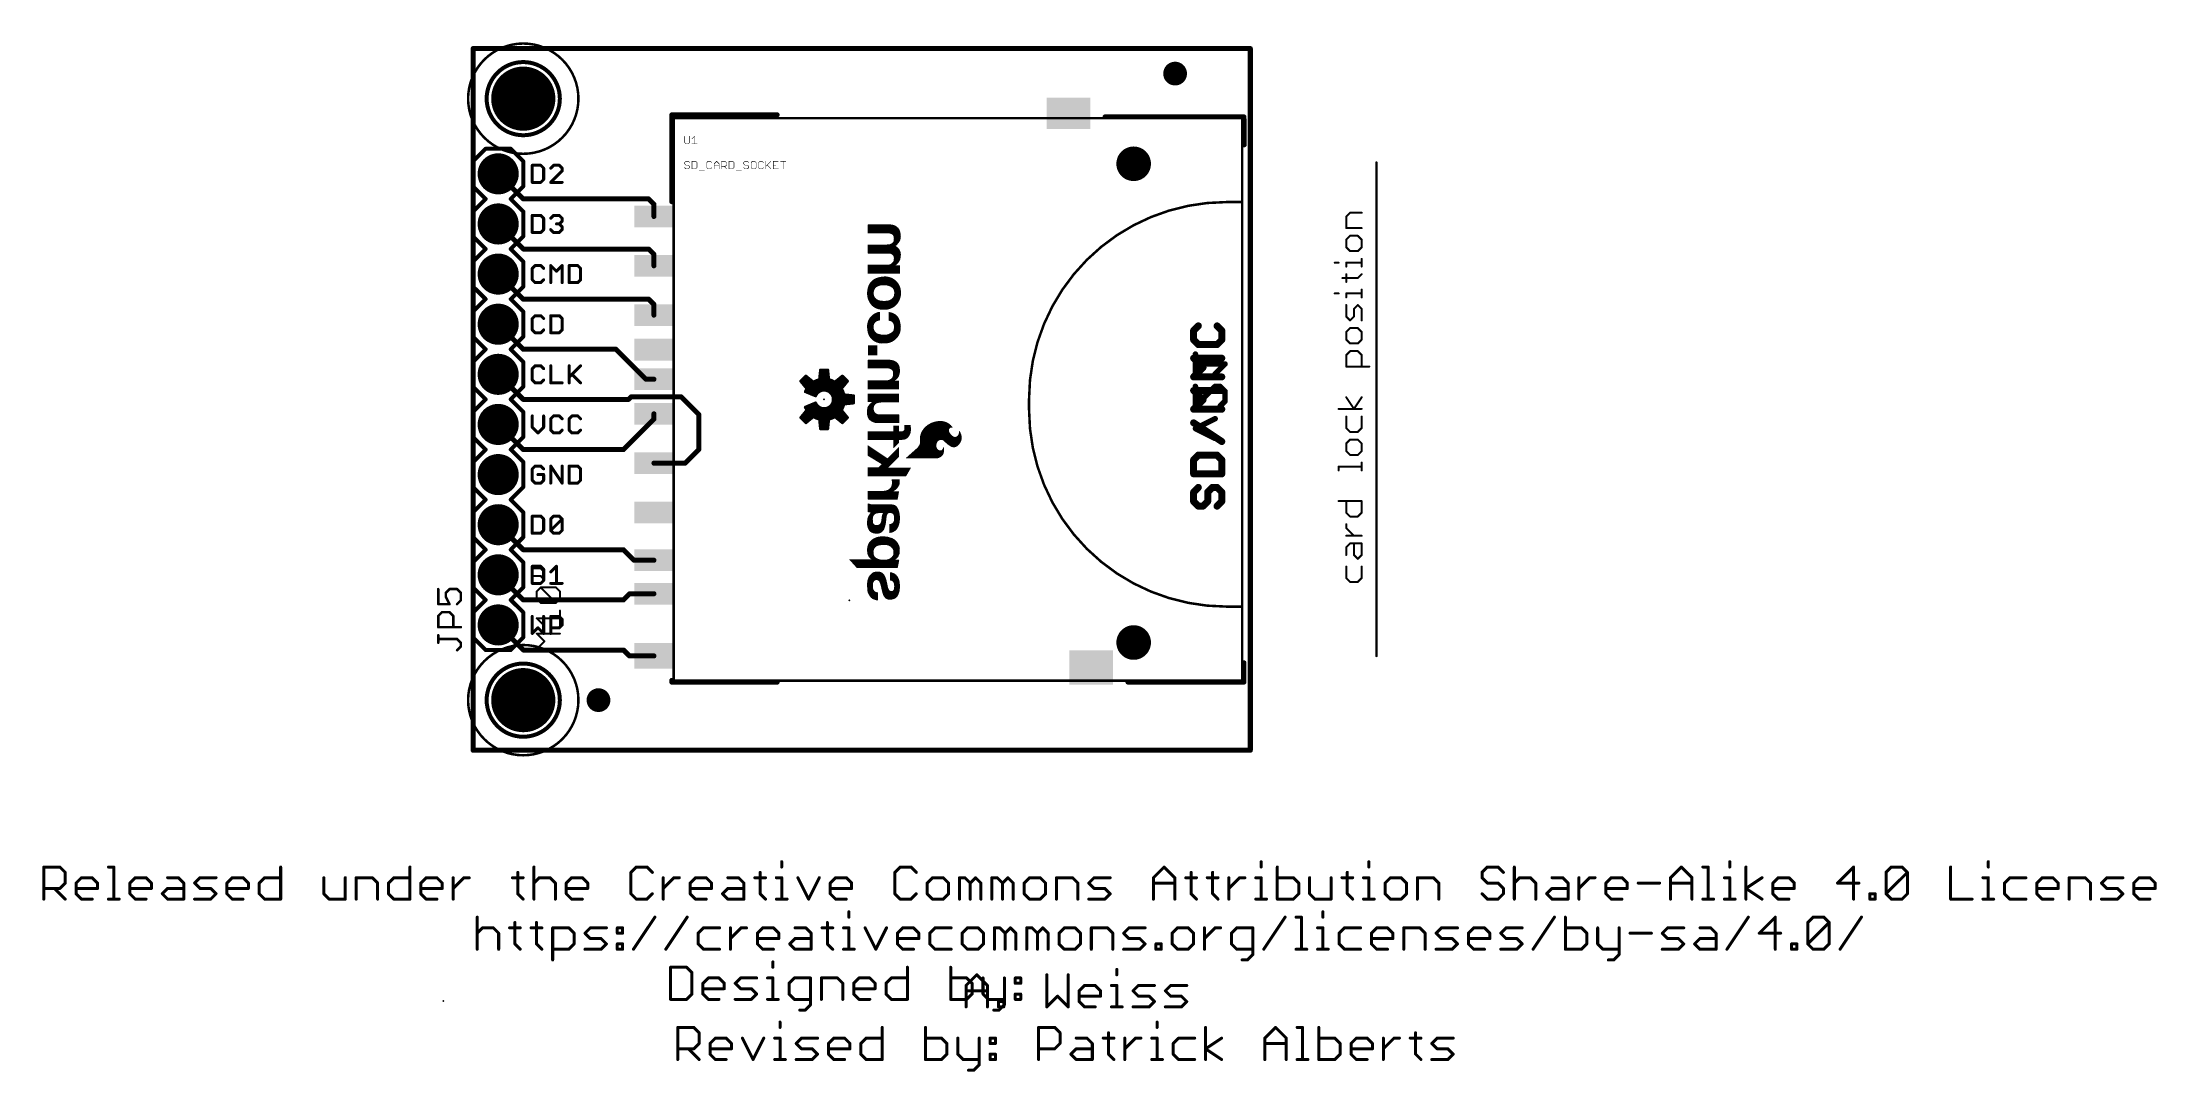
# Model space of a CAD drawing. Extents: x -22 to 85, y -18 to 35.
import ezdxf

# ---------------------------------------------------------------- set-up
doc = ezdxf.new("R2010")
doc.units = 0
for name, color, linetype in [('1', 12, 'CONTINUOUS'), ('16', 132, 'CONTINUOUS'), ('17', 110, 'CONTINUOUS'), ('20', 53, 'CONTINUOUS'), ('21', 53, 'CONTINUOUS'), ('22', 53, 'CONTINUOUS'), ('23', 53, 'CONTINUOUS'), ('24', 53, 'CONTINUOUS'), ('25', 253, 'CONTINUOUS'), ('27', 253, 'CONTINUOUS'), ('29', 253, 'CONTINUOUS'), ('30', 253, 'CONTINUOUS'), ('31', 253, 'CONTINUOUS'), ('39', 12, 'CONTINUOUS'), ('41', 12, 'CONTINUOUS'), ('42', 132, 'CONTINUOUS'), ('44', 253, 'CONTINUOUS'), ('51', 53, 'CONTINUOUS')]:
    doc.layers.add(name, color=color, linetype=linetype)

# ---------------------------------------------------------------- blocks, each defined once
blk = doc.blocks.new('PIE')
at = {"const_width": 0.5}
blk.add_lwpolyline([(0, -0.25, 1), (0, 0.25, 1), (0, -0.25)], format="xyb", dxfattribs=at)
blk = doc.blocks.new('RECT')
blk.add_solid([(-0.5, -0.5), (0.5, -0.5), (-0.5, 0.5), (0.5, 0.5)])
blk = doc.blocks.new('ROUNDP')
at = {"const_width": 0.5}
blk.add_lwpolyline([(0, -0.25, 1), (0, 0.25, 1), (0, -0.25)], format="xyb", dxfattribs=at)

msp = doc.modelspace()

# ---------------------------------------------------------------- linework, layer by layer
at = {"layer": '1', "const_width": 0.254}
for points in [[(0, 34.29), (0, -1.27)], [(39.37, 34.29), (0, 34.29)], [(39.37, -1.27), (39.37, 34.29)], [(2.54, 26.67), (1.27, 27.94)], [(8.89, 26.67), (2.54, 26.67)], [(9.16, 26.4), (8.89, 26.67)], [(9.16, 26.4), (9.16, 25.78)], [(2.54, 24.13), (1.27, 25.4)], [(8.89, 24.13), (2.54, 24.13)], [(9.16, 23.86), (8.89, 24.13)], [(9.16, 23.86), (9.16, 23.28)], [(1.27, 22.86), (2.54, 21.59)], [(8.89, 21.59), (2.54, 21.59)], [(9.16, 21.32), (8.89, 21.59)], [(9.16, 20.78), (9.16, 21.32)], [(2.54, 19.05), (1.27, 20.32)], [(7.239, 19.05), (2.54, 19.05)], [(7.239, 19.05), (8.255, 18.034)], [(2.54, 16.51), (1.27, 17.78)], [(8.759, 17.53), (8.255, 18.034)], [(9.16, 17.53), (8.759, 17.53)], [(7.874, 16.51), (2.54, 16.51)], [(7.874, 16.51), (8.001, 16.637)], [(8.001, 16.637), (10.541, 16.637)], [(10.541, 16.637), (10.668, 16.51)], [(11.43, 15.748), (10.668, 16.51)], [(2.54, 13.97), (1.27, 15.24)], [(9.16, 15.51), (8.382, 14.732)], [(9.16, 15.78), (9.16, 15.51)], [(11.43, 13.97), (11.43, 15.748)], [(7.239, 13.97), (2.54, 13.97)], [(7.239, 13.97), (7.62, 13.97)], [(7.62, 13.97), (8.382, 14.732)], [(10.74, 13.28), (11.43, 13.97)], [(9.16, 13.28), (10.74, 13.28)], [(2.54, 8.89), (1.27, 10.16)], [(7.62, 8.89), (2.54, 8.89)], [(8.15, 8.36), (7.62, 8.89)], [(2.54, 6.35), (1.27, 7.62)], [(9.16, 8.36), (8.15, 8.36)], [(7.62, 6.35), (2.54, 6.35)], [(7.93, 6.66), (7.62, 6.35)], [(9.16, 6.66), (7.93, 6.66)], [(2.54, 3.81), (1.27, 5.08)], [(7.62, 3.81), (2.54, 3.81)], [(7.92, 3.51), (7.62, 3.81)], [(9.16, 3.51), (7.92, 3.51)], [(0, -1.27), (39.37, -1.27)]]:
    msp.add_lwpolyline(points, dxfattribs=at)
at = {"layer": '1', "const_width": 0.127}
for points in [[(0.0635, 34.29, 1), (-0.0635, 34.29)], [(0, 34.3535, 1), (0, 34.2265)], [(39.4335, 34.29, 1), (39.3065, 34.29)], [(39.37, 34.2265, 1), (39.37, 34.3535)], [(1.3149, 27.9849, 1), (1.2251, 27.8951)], [(2.54, 26.7335, 1), (2.54, 26.6065)], [(2.4951, 26.6251, 1), (2.5849, 26.7149)], [(8.9349, 26.7149, 1), (8.8451, 26.6251)], [(8.89, 26.6065, 1), (8.89, 26.7335)], [(9.2235, 26.4, 1), (9.0965, 26.4)], [(9.0965, 25.78, 1), (9.2235, 25.78)], [(9.1151, 26.3551, 1), (9.2049, 26.4449)], [(1.3149, 25.4449, 1), (1.2251, 25.3551)], [(2.54, 24.1935, 1), (2.54, 24.0665)], [(2.4951, 24.0851, 1), (2.5849, 24.1749)], [(8.9349, 24.1749, 1), (8.8451, 24.0851)], [(8.89, 24.0665, 1), (8.89, 24.1935)], [(9.2235, 23.86, 1), (9.0965, 23.86)], [(9.1151, 23.8151, 1), (9.2049, 23.9049)], [(1.3149, 22.9049, 1), (1.2251, 22.8151)], [(9.0965, 23.28, 1), (9.2235, 23.28)], [(2.54, 21.6535, 1), (2.54, 21.5265)], [(2.4951, 21.5451, 1), (2.5849, 21.6349)], [(8.9349, 21.6349, 1), (8.8451, 21.5451)], [(8.89, 21.5265, 1), (8.89, 21.6535)], [(9.2235, 21.32, 1), (9.0965, 21.32)], [(9.1151, 21.2751, 1), (9.2049, 21.3649)], [(1.3149, 20.3649, 1), (1.2251, 20.2751)], [(9.0965, 20.78, 1), (9.2235, 20.78)], [(2.54, 19.1135, 1), (2.54, 18.9865)], [(2.4951, 19.0051, 1), (2.5849, 19.0949)], [(7.2839, 19.0949, 1), (7.1941, 19.0051)], [(7.239, 18.9865, 1), (7.239, 19.1135)], [(1.3149, 17.8249, 1), (1.2251, 17.7351)], [(8.2999, 18.0789, 1), (8.2101, 17.9891)], [(8.2101, 17.9891, 1), (8.2999, 18.0789)], [(8.759, 17.5935, 1), (8.759, 17.4665)], [(8.7141, 17.4851, 1), (8.8039, 17.5749)], [(9.16, 17.4665, 1), (9.16, 17.5935)], [(2.54, 16.5735, 1), (2.54, 16.4465)], [(2.4951, 16.4651, 1), (2.5849, 16.5549)], [(7.8291, 16.5549, 1), (7.9189, 16.4651)], [(7.874, 16.4465, 1), (7.874, 16.5735)], [(8.001, 16.7005, 1), (8.001, 16.5735)], [(8.0459, 16.5921, 1), (7.9561, 16.6819)], [(10.5859, 16.6819, 1), (10.4961, 16.5921)], [(10.541, 16.5735, 1), (10.541, 16.7005)], [(10.7129, 16.5549, 1), (10.6231, 16.4651)], [(10.6231, 16.4651, 1), (10.7129, 16.5549)], [(1.3149, 15.2849, 1), (1.2251, 15.1951)], [(9.2235, 15.78, 1), (9.0965, 15.78)], [(9.0965, 15.51, 1), (9.2235, 15.51)], [(9.2049, 15.4651, 1), (9.1151, 15.5549)], [(11.4935, 15.748, 1), (11.3665, 15.748)], [(11.3851, 15.7031, 1), (11.4749, 15.7929)], [(2.54, 14.0335, 1), (2.54, 13.9065)], [(2.4951, 13.9251, 1), (2.5849, 14.0149)], [(7.239, 14.0335, 1), (7.239, 13.9065)], [(7.239, 13.9065, 1), (7.239, 14.0335)], [(7.5751, 14.0149, 1), (7.6649, 13.9251)], [(7.62, 13.9065, 1), (7.62, 14.0335)], [(8.3371, 14.7769, 1), (8.4269, 14.6871)], [(8.4269, 14.6871, 1), (8.3371, 14.7769)], [(11.3665, 13.97, 1), (11.4935, 13.97)], [(11.4749, 13.9251, 1), (11.3851, 14.0149)], [(9.16, 13.3435, 1), (9.16, 13.2165)], [(10.6951, 13.3249, 1), (10.7849, 13.2351)], [(10.74, 13.2165, 1), (10.74, 13.3435)], [(1.3149, 10.2049, 1), (1.2251, 10.1151)], [(2.54, 8.9535, 1), (2.54, 8.8265)], [(2.4951, 8.8451, 1), (2.5849, 8.9349)], [(7.6649, 8.9349, 1), (7.5751, 8.8451)], [(7.62, 8.8265, 1), (7.62, 8.9535)], [(1.3149, 7.6649, 1), (1.2251, 7.5751)], [(8.15, 8.4235, 1), (8.15, 8.2965)], [(8.1051, 8.3151, 1), (8.1949, 8.4049)], [(9.16, 8.2965, 1), (9.16, 8.4235)], [(2.54, 6.4135, 1), (2.54, 6.2865)], [(2.4951, 6.3051, 1), (2.5849, 6.3949)], [(7.5751, 6.3949, 1), (7.6649, 6.3051)], [(7.62, 6.2865, 1), (7.62, 6.4135)], [(7.93, 6.7235, 1), (7.93, 6.5965)], [(7.9749, 6.6151, 1), (7.8851, 6.7049)], [(9.16, 6.5965, 1), (9.16, 6.7235)], [(1.3149, 5.1249, 1), (1.2251, 5.0351)], [(2.54, 3.8735, 1), (2.54, 3.7465)], [(2.4951, 3.7651, 1), (2.5849, 3.8549)], [(7.6649, 3.8549, 1), (7.5751, 3.7651)], [(7.62, 3.7465, 1), (7.62, 3.8735)], [(7.92, 3.5735, 1), (7.92, 3.4465)], [(7.8751, 3.4651, 1), (7.9649, 3.5549)], [(9.16, 3.4465, 1), (9.16, 3.5735)], [(0, -1.2065, 1), (0, -1.3335)], [(-0.0635, -1.27, 1), (0.0635, -1.27)], [(39.3065, -1.27, 1), (39.4335, -1.27)], [(39.37, -1.3335, 1), (39.37, -1.2065)]]:
    msp.add_lwpolyline(points, format="xyb", dxfattribs=at)
at = {"layer": '16'}
for points, const_width in [([(0, 34.29), (0, -1.27)], 0.254), ([(39.37, 34.29), (0, 34.29)], 0.254), ([(39.37, -1.27), (39.37, 34.29)], 0.254), ([(36.5887, 17.8065), (36.5887, 18.8065)], 0.2794), ([(38.0886, 18.3065), (36.5887, 18.3065)], 0.2794), ([(37.5886, 17.8065), (38.0886, 18.3065)], 0.2794), ([(36.5887, 17.1693), (36.5887, 16.1694)], 0.2794), ([(36.5887, 16.1694), (37.5886, 17.1693)], 0.2794), ([(37.5886, 17.1693), (37.8386, 17.1693)], 0.2794), ([(37.8386, 17.1693), (38.0886, 16.9193)], 0.2794), ([(38.0886, 16.4194), (37.8386, 16.1694)], 0.2794), ([(38.0886, 16.9193), (38.0886, 16.4194)], 0.2794), ([(36.5887, 15.0322), (37.5886, 15.5321)], 0.2794), ([(37.5886, 14.5322), (36.5887, 15.0322)], 0.2794), ([(0, -1.27), (39.37, -1.27)], 0.254)]:
    msp.add_lwpolyline(points, dxfattribs=dict(at, const_width=const_width))
for points, const_width in [([(0.0635, 34.29, 1), (-0.0635, 34.29)], 0.127), ([(0, 34.3535, 1), (0, 34.2265)], 0.127), ([(39.4335, 34.29, 1), (39.3065, 34.29)], 0.127), ([(39.37, 34.2265, 1), (39.37, 34.3535)], 0.127), ([(36.6586, 18.8065, 1), (36.5189, 18.8065)], 0.1397), ([(36.5887, 18.3763, 1), (36.5887, 18.2366)], 0.1397), ([(38.138, 18.2571, 1), (38.0392, 18.3559)], 0.1397), ([(38.0886, 18.2366, 1), (38.0886, 18.3763)], 0.1397), ([(36.5189, 17.8065, 1), (36.6586, 17.8065)], 0.1397), ([(36.6586, 17.1693, 1), (36.5189, 17.1693)], 0.1397), ([(37.5392, 17.8559, 1), (37.638, 17.7571)], 0.1397), ([(37.5886, 17.2391, 1), (37.5886, 17.0995)], 0.1397), ([(37.638, 17.1199, 1), (37.5392, 17.2187)], 0.1397), ([(37.888, 17.2187, 1), (37.7892, 17.1199)], 0.1397), ([(37.8386, 17.0995, 1), (37.8386, 17.2391)], 0.1397), ([(36.5393, 16.2188, 1), (36.6381, 16.12)], 0.1397), ([(36.5189, 16.1694, 1), (36.6586, 16.1694)], 0.1397), ([(37.7892, 16.2188, 1), (37.888, 16.12)], 0.1397), ([(38.1584, 16.9193, 1), (38.0187, 16.9193)], 0.1397), ([(38.0187, 16.4194, 1), (38.1584, 16.4194)], 0.1397), ([(38.0392, 16.8699, 1), (38.138, 16.9687)], 0.1397), ([(38.138, 16.37, 1), (38.0392, 16.4688)], 0.1397), ([(36.6199, 15.0947, 1), (36.5575, 14.9697)], 0.1397), ([(36.5575, 15.0947, 1), (36.6199, 14.9697)], 0.1397), ([(37.6199, 15.4697, 1), (37.5574, 15.5946)], 0.1397), ([(37.5574, 14.4697, 1), (37.6199, 14.5947)], 0.1397), ([(0, -1.2065, 1), (0, -1.3335)], 0.127), ([(-0.0635, -1.27, 1), (0.0635, -1.27)], 0.127), ([(39.3065, -1.27, 1), (39.4335, -1.27)], 0.127), ([(39.37, -1.3335, 1), (39.37, -1.2065)], 0.127)]:
    msp.add_lwpolyline(points, format="xyb", dxfattribs=dict(at, const_width=const_width))
at = {"layer": '20', "const_width": 0.2032}
for points in [[(39.37, 34.29), (0, 34.29)], [(0, 34.29), (0, -1.27)], [(39.37, -1.27), (39.37, 34.29)], [(0, -1.27), (39.37, -1.27)]]:
    msp.add_lwpolyline(points, dxfattribs=at)
at = {"layer": '20', "const_width": 0.1016}
for points in [[(0, 34.3408, 1), (0, 34.2392)], [(0.0508, 34.29, 1), (-0.0508, 34.29)], [(39.4208, 34.29, 1), (39.3192, 34.29)], [(39.37, 34.2392, 1), (39.37, 34.3408)], [(0, -1.2192, 1), (0, -1.3208)], [(-0.0508, -1.27, 1), (0.0508, -1.27)], [(39.3192, -1.27, 1), (39.4208, -1.27)], [(39.37, -1.3208, 1), (39.37, -1.2192)]]:
    msp.add_lwpolyline(points, format="xyb", dxfattribs=at)
at = {"layer": '20'}
for centre, radius in [((2.54, 31.75), 1.524), ((33.46, 28.45), 0.775), ((33.46, 4.19), 0.775), ((2.54, 1.27), 1.524)]:
    msp.add_circle(centre, radius, dxfattribs=at)
at = {"layer": '21'}
for points, const_width in [([(10.065, 26.529), (10.065, 30.928)], 0.254), ([(10.065, 30.928), (15.399, 30.928)], 0.254), ([(32.009, 30.828), (39.048, 30.828)], 0.254), ([(39.048, 30.828), (39.06, 29.41)], 0.254), ([(0, 28.575), (0.635, 29.21)], 0.2032), ([(0.635, 29.21), (1.905, 29.21)], 0.2032), ([(1.905, 29.21), (2.54, 28.575)], 0.2032), ([(0, 27.305), (0, 28.575)], 0.2032), ([(2.54, 28.575), (2.54, 27.305)], 0.2032), ([(2.9972, 28.3725), (2.9972, 27.5082)], 0.1524), ([(3.4294, 28.3725), (2.9972, 28.3725)], 0.1524), ([(3.5734, 28.2285), (3.4294, 28.3725)], 0.1524), ([(3.5734, 27.6523), (3.5734, 28.2285)], 0.1524), ([(4.0768, 28.3725), (3.9327, 28.2285)], 0.1524), ([(3.9327, 27.5082), (4.5089, 28.0844)], 0.1524), ([(4.3649, 28.3725), (4.0768, 28.3725)], 0.1524), ([(4.5089, 28.2285), (4.3649, 28.3725)], 0.1524), ([(4.5089, 28.0844), (4.5089, 28.2285)], 0.1524), ([(0, 27.305), (0.635, 26.67)], 0.2032), ([(1.905, 26.67), (2.54, 27.305)], 0.2032), ([(2.9972, 27.5082), (3.4294, 27.5082)], 0.1524), ([(3.4294, 27.5082), (3.5734, 27.6523)], 0.1524), ([(4.5089, 27.5082), (3.9327, 27.5082)], 0.1524), ([(0, 26.035), (0.635, 26.67)], 0.2032), ([(0, 24.765), (0, 26.035)], 0.2032), ([(1.905, 26.67), (2.54, 26.035)], 0.2032), ([(2.54, 26.035), (2.54, 24.765)], 0.2032), ([(2.9972, 25.8325), (2.9972, 24.9682)], 0.1524), ([(3.4294, 25.8325), (2.9972, 25.8325)], 0.1524), ([(3.5734, 25.6885), (3.4294, 25.8325)], 0.1524), ([(3.5734, 25.1123), (3.5734, 25.6885)], 0.1524), ([(3.9327, 25.6885), (4.0768, 25.8325)], 0.1524), ([(4.0768, 25.8325), (4.3649, 25.8325)], 0.1524), ([(4.3649, 25.8325), (4.5089, 25.6885)], 0.1524), ([(4.5089, 25.6885), (4.5089, 25.5444)], 0.1524), ([(0, 24.765), (0.635, 24.13)], 0.2032), ([(1.905, 24.13), (2.54, 24.765)], 0.2032), ([(2.9972, 24.9682), (3.4294, 24.9682)], 0.1524), ([(3.4294, 24.9682), (3.5734, 25.1123)], 0.1524), ([(4.0768, 24.9682), (3.9327, 25.1123)], 0.1524), ([(4.3649, 24.9682), (4.0768, 24.9682)], 0.1524), ([(4.3649, 25.4004), (4.2208, 25.4004)], 0.1524), ([(4.5089, 25.5444), (4.3649, 25.4004)], 0.1524), ([(4.3649, 25.4004), (4.5089, 25.2563)], 0.1524), ([(4.5089, 25.1123), (4.3649, 24.9682)], 0.1524), ([(4.5089, 25.2563), (4.5089, 25.1123)], 0.1524), ([(0, 23.495), (0.635, 24.13)], 0.2032), ([(0, 22.225), (0, 23.495)], 0.2032), ([(1.905, 24.13), (2.54, 23.495)], 0.2032), ([(2.54, 23.495), (2.54, 22.225)], 0.2032), ([(3.1413, 23.2925), (2.9972, 23.1485)], 0.1524), ([(2.9972, 23.1485), (2.9972, 22.5723)], 0.1524), ([(2.9972, 22.5723), (3.1413, 22.4282)], 0.1524), ([(3.4294, 23.2925), (3.1413, 23.2925)], 0.1524), ([(3.1413, 22.4282), (3.4294, 22.4282)], 0.1524), ([(3.5734, 23.1485), (3.4294, 23.2925)], 0.1524), ([(3.4294, 22.4282), (3.5734, 22.5723)], 0.1524), ([(3.9327, 22.4282), (3.9327, 23.2925)], 0.1524), ([(3.9327, 23.2925), (4.2208, 23.0044)], 0.1524), ([(4.2208, 23.0044), (4.5089, 23.2925)], 0.1524), ([(4.5089, 23.2925), (4.5089, 22.4282)], 0.1524), ([(4.8682, 23.2925), (4.8682, 22.4282)], 0.1524), ([(5.3004, 23.2925), (4.8682, 23.2925)], 0.1524), ([(4.8682, 22.4282), (5.3004, 22.4282)], 0.1524), ([(5.4445, 23.1485), (5.3004, 23.2925)], 0.1524), ([(5.3004, 22.4282), (5.4445, 22.5723)], 0.1524), ([(5.4445, 22.5723), (5.4445, 23.1485)], 0.1524), ([(0, 22.225), (0.635, 21.59)], 0.2032), ([(0, 20.955), (0.635, 21.59)], 0.2032), ([(1.905, 21.59), (2.54, 22.225)], 0.2032), ([(1.905, 21.59), (2.54, 20.955)], 0.2032), ([(0, 19.685), (0, 20.955)], 0.2032), ([(2.54, 20.955), (2.54, 19.685)], 0.2032), ([(3.1413, 20.7525), (2.9972, 20.6085)], 0.1524), ([(2.9972, 20.6085), (2.9972, 20.0323)], 0.1524), ([(3.4294, 20.7525), (3.1413, 20.7525)], 0.1524), ([(3.5734, 20.6085), (3.4294, 20.7525)], 0.1524), ([(3.9327, 20.7525), (3.9327, 19.8882)], 0.1524), ([(4.3649, 20.7525), (3.9327, 20.7525)], 0.1524), ([(4.5089, 20.6085), (4.3649, 20.7525)], 0.1524), ([(4.5089, 20.0323), (4.5089, 20.6085)], 0.1524), ([(36.7359, 20.2347), (36.4986, 19.9974)], 0.3556), ([(37.9222, 19.9974), (37.6849, 20.2347)], 0.3556), ([(0, 19.685), (0.635, 19.05)], 0.2032), ([(1.905, 19.05), (2.54, 19.685)], 0.2032), ([(2.9972, 20.0323), (3.1413, 19.8882)], 0.1524), ([(3.1413, 19.8882), (3.4294, 19.8882)], 0.1524), ([(3.4294, 19.8882), (3.5734, 20.0323)], 0.1524), ([(3.9327, 19.8882), (4.3649, 19.8882)], 0.1524), ([(4.3649, 19.8882), (4.5089, 20.0323)], 0.1524), ([(36.4986, 19.9974), (36.4986, 19.5229)], 0.3556), ([(36.4986, 19.5229), (36.7359, 19.2856)], 0.3556), ([(36.7359, 19.2856), (37.6849, 19.2856)], 0.3556), ([(37.6849, 19.2856), (37.9222, 19.5229)], 0.3556), ([(37.9222, 19.5229), (37.9222, 19.9974)], 0.3556), ([(0, 18.415), (0.635, 19.05)], 0.2032), ([(0, 17.145), (0, 18.415)], 0.2032), ([(1.905, 19.05), (2.54, 18.415)], 0.2032), ([(2.54, 18.415), (2.54, 17.145)], 0.2032), ([(3.1413, 18.2125), (2.9972, 18.0685)], 0.1524), ([(3.4294, 18.2125), (3.1413, 18.2125)], 0.1524), ([(3.5734, 18.0685), (3.4294, 18.2125)], 0.1524), ([(3.9327, 18.2125), (3.9327, 17.3482)], 0.1524), ([(4.8682, 18.2125), (4.8682, 17.3482)], 0.1524), ([(4.8682, 17.6363), (5.4445, 18.2125)], 0.1524), ([(36.9731, 18.123), (36.4986, 18.5975)], 0.3556), ([(36.4986, 18.5975), (37.9222, 18.5975)], 0.3556), ([(36.4986, 17.6484), (36.9731, 18.123)], 0.3556), ([(0.635, 16.51), (0, 17.145)], 0.2032), ([(2.54, 17.145), (1.905, 16.51)], 0.2032), ([(2.9972, 18.0685), (2.9972, 17.4923)], 0.1524), ([(2.9972, 17.4923), (3.1413, 17.3482)], 0.1524), ([(3.1413, 17.3482), (3.4294, 17.3482)], 0.1524), ([(3.4294, 17.3482), (3.5734, 17.4923)], 0.1524), ([(3.9327, 17.3482), (4.5089, 17.3482)], 0.1524), ([(5.0123, 17.7804), (5.4445, 17.3482)], 0.1524), ([(37.9222, 17.6484), (36.4986, 17.6484)], 0.3556), ([(36.9731, 16.4858), (36.4986, 16.9603)], 0.3556), ([(36.4986, 16.9603), (37.9222, 16.9603)], 0.3556), ([(0, 15.875), (0.635, 16.51)], 0.2032), ([(1.905, 16.51), (2.54, 15.875)], 0.2032), ([(36.4986, 16.0113), (36.9731, 16.4858)], 0.3556), ([(37.9222, 16.0113), (36.4986, 16.0113)], 0.3556), ([(0, 14.605), (0, 15.875)], 0.2032), ([(2.54, 15.875), (2.54, 14.605)], 0.2032), ([(2.9972, 15.6725), (2.9972, 15.0963)], 0.1524), ([(2.9972, 15.0963), (3.2853, 14.8082)], 0.1524), ([(3.2853, 14.8082), (3.5734, 15.0963)], 0.1524), ([(3.5734, 15.0963), (3.5734, 15.6725)], 0.1524), ([(4.0768, 15.6725), (3.9327, 15.5285)], 0.1524), ([(3.9327, 15.5285), (3.9327, 14.9523)], 0.1524), ([(3.9327, 14.9523), (4.0768, 14.8082)], 0.1524), ([(4.3649, 15.6725), (4.0768, 15.6725)], 0.1524), ([(4.5089, 15.5285), (4.3649, 15.6725)], 0.1524), ([(4.3649, 14.8082), (4.5089, 14.9523)], 0.1524), ([(5.0123, 15.6725), (4.8682, 15.5285)], 0.1524), ([(4.8682, 15.5285), (4.8682, 14.9523)], 0.1524), ([(4.8682, 14.9523), (5.0123, 14.8082)], 0.1524), ([(5.3004, 15.6725), (5.0123, 15.6725)], 0.1524), ([(5.4445, 15.5285), (5.3004, 15.6725)], 0.1524), ([(5.3004, 14.8082), (5.4445, 14.9523)], 0.1524), ([(37.9222, 14.3741), (36.4986, 15.3232)], 0.3556), ([(0.635, 13.97), (0, 14.605)], 0.2032), ([(0, 13.335), (0.635, 13.97)], 0.2032), ([(2.54, 14.605), (1.905, 13.97)], 0.2032), ([(1.905, 13.97), (2.54, 13.335)], 0.2032), ([(4.0768, 14.8082), (4.3649, 14.8082)], 0.1524), ([(5.0123, 14.8082), (5.3004, 14.8082)], 0.1524), ([(0, 12.065), (0, 13.335)], 0.2032), ([(2.54, 13.335), (2.54, 12.065)], 0.2032), ([(3.1413, 13.1325), (2.9972, 12.9885)], 0.1524), ([(2.9972, 12.9885), (2.9972, 12.4123)], 0.1524), ([(3.4294, 13.1325), (3.1413, 13.1325)], 0.1524), ([(3.5734, 12.9885), (3.4294, 13.1325)], 0.1524), ([(3.9327, 12.2682), (3.9327, 13.1325)], 0.1524), ([(3.9327, 13.1325), (4.5089, 12.2682)], 0.1524), ([(4.5089, 12.2682), (4.5089, 13.1325)], 0.1524), ([(4.8682, 13.1325), (4.8682, 12.2682)], 0.1524), ([(5.3004, 13.1325), (4.8682, 13.1325)], 0.1524), ([(5.4445, 12.9885), (5.3004, 13.1325)], 0.1524), ([(5.4445, 12.4123), (5.4445, 12.9885)], 0.1524), ([(36.7359, 13.686), (36.4986, 13.4488)], 0.3556), ([(36.4986, 13.4488), (36.4986, 12.737)], 0.3556), ([(36.4986, 12.737), (37.9222, 12.737)], 0.3556), ([(37.6849, 13.686), (36.7359, 13.686)], 0.3556), ([(37.9222, 13.4488), (37.6849, 13.686)], 0.3556), ([(37.9222, 12.737), (37.9222, 13.4488)], 0.3556), ([(0, 12.065), (0.635, 11.43)], 0.2032), ([(1.905, 11.43), (2.54, 12.065)], 0.2032), ([(2.9972, 12.4123), (3.1413, 12.2682)], 0.1524), ([(3.1413, 12.2682), (3.4294, 12.2682)], 0.1524), ([(3.5734, 12.7004), (3.2853, 12.7004)], 0.1524), ([(3.4294, 12.2682), (3.5734, 12.4123)], 0.1524), ([(3.5734, 12.4123), (3.5734, 12.7004)], 0.1524), ([(4.8682, 12.2682), (5.3004, 12.2682)], 0.1524), ([(5.3004, 12.2682), (5.4445, 12.4123)], 0.1524), ([(36.7359, 12.0489), (36.4986, 11.8116)], 0.3556), ([(36.4986, 11.8116), (36.4986, 11.3371)], 0.3556), ([(37.2104, 11.8116), (37.4477, 12.0489)], 0.3556), ([(37.2104, 11.3371), (37.2104, 11.8116)], 0.3556), ([(37.4477, 12.0489), (37.6849, 12.0489)], 0.3556), ([(37.6849, 12.0489), (37.9222, 11.8116)], 0.3556), ([(37.9222, 11.8116), (37.9222, 11.3371)], 0.3556), ([(0, 10.795), (0.635, 11.43)], 0.2032), ([(0, 9.525), (0, 10.795)], 0.2032), ([(1.905, 11.43), (2.54, 10.795)], 0.2032), ([(2.54, 10.795), (2.54, 9.525)], 0.2032), ([(36.4986, 11.3371), (36.7359, 11.0998)], 0.3556), ([(36.7359, 11.0998), (36.9731, 11.0998)], 0.3556), ([(36.9731, 11.0998), (37.2104, 11.3371)], 0.3556), ([(37.9222, 11.3371), (37.6849, 11.0998)], 0.3556), ([(2.9972, 10.5925), (2.9972, 9.7282)], 0.1524), ([(3.4294, 10.5925), (2.9972, 10.5925)], 0.1524), ([(2.9972, 9.7282), (3.4294, 9.7282)], 0.1524), ([(3.5734, 10.4485), (3.4294, 10.5925)], 0.1524), ([(3.4294, 9.7282), (3.5734, 9.8723)], 0.1524), ([(3.5734, 9.8723), (3.5734, 10.4485)], 0.1524), ([(3.9327, 10.4485), (4.0768, 10.5925)], 0.1524), ([(3.9327, 9.8723), (3.9327, 10.4485)], 0.1524), ([(3.9327, 9.8723), (4.5089, 10.4485)], 0.1524), ([(4.0768, 9.7282), (3.9327, 9.8723)], 0.1524), ([(4.0768, 10.5925), (4.3649, 10.5925)], 0.1524), ([(4.3649, 9.7282), (4.0768, 9.7282)], 0.1524), ([(4.3649, 10.5925), (4.5089, 10.4485)], 0.1524), ([(4.5089, 9.8723), (4.3649, 9.7282)], 0.1524), ([(4.5089, 10.4485), (4.5089, 9.8723)], 0.1524), ([(0.635, 8.89), (0, 9.525)], 0.2032), ([(0, 8.255), (0.635, 8.89)], 0.2032), ([(2.54, 9.525), (1.905, 8.89)], 0.2032), ([(1.905, 8.89), (2.54, 8.255)], 0.2032), ([(0, 6.985), (0, 8.255)], 0.2032), ([(2.54, 8.255), (2.54, 6.985)], 0.2032), ([(2.9972, 8.0525), (2.9972, 7.1882)], 0.1524), ([(3.4294, 8.0525), (2.9972, 8.0525)], 0.1524), ([(3.5734, 7.9085), (3.4294, 8.0525)], 0.1524), ([(3.5734, 7.3323), (3.5734, 7.9085)], 0.1524), ([(3.9327, 7.7644), (4.2208, 8.0525)], 0.1524), ([(4.2208, 8.0525), (4.2208, 7.1882)], 0.1524), ([(0.635, 6.35), (0, 6.985)], 0.2032), ([(0, 5.715), (0.635, 6.35)], 0.2032), ([(2.54, 6.985), (1.905, 6.35)], 0.2032), ([(1.905, 6.35), (2.54, 5.715)], 0.2032), ([(2.9972, 7.1882), (3.4294, 7.1882)], 0.1524), ([(3.4294, 7.1882), (3.5734, 7.3323)], 0.1524), ([(3.9327, 7.1882), (4.5089, 7.1882)], 0.1524), ([(0, 4.445), (0, 5.715)], 0.2032), ([(2.54, 5.715), (2.54, 4.445)], 0.2032), ([(2.9972, 5.5125), (2.9972, 4.6482)], 0.1524), ([(3.5734, 4.6482), (3.5734, 5.5125)], 0.1524), ([(3.9327, 4.6482), (3.9327, 5.5125)], 0.1524), ([(3.9327, 5.5125), (4.3649, 5.5125)], 0.1524), ([(4.3649, 5.5125), (4.5089, 5.3685)], 0.1524), ([(4.5089, 5.3685), (4.5089, 5.0804)], 0.1524), ([(0, 4.445), (0.635, 3.81)], 0.2032), ([(1.905, 3.81), (2.54, 4.445)], 0.2032), ([(2.9972, 4.6482), (3.2853, 4.9363)], 0.1524), ([(3.2853, 4.9363), (3.5734, 4.6482)], 0.1524), ([(4.3649, 4.9363), (3.9327, 4.9363)], 0.1524), ([(4.5089, 5.0804), (4.3649, 4.9363)], 0.1524), ([(0.635, 3.81), (1.905, 3.81)], 0.2032), ([(39.048, 2.183), (39.048, 3.161)], 0.254), ([(10.065, 2.272), (10.065, 2.183)], 0.254), ([(10.065, 2.183), (15.399, 2.183)], 0.254), ([(33.171, 2.183), (39.048, 2.183)], 0.254)]:
    msp.add_lwpolyline(points, dxfattribs=dict(at, const_width=const_width))
for points, const_width in [([(10.1285, 30.928, 1), (10.0015, 30.928)], 0.127), ([(10.065, 30.9915, 1), (10.065, 30.8645)], 0.127), ([(15.399, 30.8645, 1), (15.399, 30.9915)], 0.127), ([(32.009, 30.8915, 1), (32.009, 30.7645)], 0.127), ([(39.1115, 30.8285, 1), (38.9845, 30.8275)], 0.127), ([(39.048, 30.7645, 1), (39.048, 30.8915)], 0.127), ([(0.635, 29.2608, 1), (0.635, 29.1592)], 0.1016), ([(0.6709, 29.1741, 1), (0.5991, 29.2459)], 0.1016), ([(1.9409, 29.2459, 1), (1.8691, 29.1741)], 0.1016), ([(1.905, 29.1592, 1), (1.905, 29.2608)], 0.1016), ([(38.9965, 29.4095, 1), (39.1235, 29.4105)], 0.127), ([(0.0508, 28.575, 1), (-0.0508, 28.575)], 0.1016), ([(-0.0359, 28.6109, 1), (0.0359, 28.5391)], 0.1016), ([(2.5908, 28.575, 1), (2.4892, 28.575)], 0.1016), ([(2.5041, 28.5391, 1), (2.5759, 28.6109)], 0.1016), ([(3.0353, 28.3725, 1), (2.9591, 28.3725)], 0.0762), ([(2.9972, 28.4106, 1), (2.9972, 28.3344)], 0.0762), ([(3.4563, 28.3995, 1), (3.4024, 28.3456)], 0.0762), ([(3.4294, 28.3344, 1), (3.4294, 28.4106)], 0.0762), ([(3.6115, 28.2285, 1), (3.5353, 28.2285)], 0.0762), ([(3.5465, 28.2015, 1), (3.6004, 28.2554)], 0.0762), ([(3.9058, 28.2554, 1), (3.9597, 28.2015)], 0.0762), ([(4.0768, 28.4106, 1), (4.0768, 28.3344)], 0.0762), ([(4.1037, 28.3456, 1), (4.0498, 28.3995)], 0.0762), ([(4.3918, 28.3995, 1), (4.3379, 28.3456)], 0.0762), ([(4.3649, 28.3344, 1), (4.3649, 28.4106)], 0.0762), ([(4.547, 28.2285, 1), (4.4708, 28.2285)], 0.0762), ([(4.4708, 28.0844, 1), (4.547, 28.0844)], 0.0762), ([(4.482, 28.2015, 1), (4.5359, 28.2554)], 0.0762), ([(4.5359, 28.0575, 1), (4.482, 28.1114)], 0.0762), ([(0.0359, 27.3409, 1), (-0.0359, 27.2691)], 0.1016), ([(-0.0508, 27.305, 1), (0.0508, 27.305)], 0.1016), ([(2.4892, 27.305, 1), (2.5908, 27.305)], 0.1016), ([(2.5759, 27.2691, 1), (2.5041, 27.3409)], 0.1016), ([(2.9972, 27.5463, 1), (2.9972, 27.4701)], 0.0762), ([(2.9591, 27.5082, 1), (3.0353, 27.5082)], 0.0762), ([(3.4024, 27.5351, 1), (3.4563, 27.4813)], 0.0762), ([(3.4294, 27.4701, 1), (3.4294, 27.5463)], 0.0762), ([(3.5353, 27.6523, 1), (3.6115, 27.6523)], 0.0762), ([(3.6004, 27.6253, 1), (3.5465, 27.6792)], 0.0762), ([(3.9327, 27.5463, 1), (3.9327, 27.4701)], 0.0762), ([(3.9058, 27.5351, 1), (3.9597, 27.4813)], 0.0762), ([(4.5089, 27.4701, 1), (4.5089, 27.5463)], 0.0762), ([(0.0508, 26.035, 1), (-0.0508, 26.035)], 0.1016), ([(-0.0359, 26.0709, 1), (0.0359, 25.9991)], 0.1016), ([(0.6709, 26.6341, 1), (0.5991, 26.7059)], 0.1016), ([(0.5991, 26.6341, 1), (0.6709, 26.7059)], 0.1016), ([(1.9409, 26.7059, 1), (1.8691, 26.6341)], 0.1016), ([(1.8691, 26.7059, 1), (1.9409, 26.6341)], 0.1016), ([(2.5908, 26.035, 1), (2.4892, 26.035)], 0.1016), ([(2.5041, 25.9991, 1), (2.5759, 26.0709)], 0.1016), ([(3.0353, 25.8325, 1), (2.9591, 25.8325)], 0.0762), ([(2.9972, 25.8706, 1), (2.9972, 25.7944)], 0.0762), ([(3.4563, 25.8595, 1), (3.4024, 25.8056)], 0.0762), ([(3.4294, 25.7944, 1), (3.4294, 25.8706)], 0.0762), ([(3.6115, 25.6885, 1), (3.5353, 25.6885)], 0.0762), ([(3.5465, 25.6615, 1), (3.6004, 25.7154)], 0.0762), ([(3.9058, 25.7154, 1), (3.9597, 25.6615)], 0.0762), ([(4.0768, 25.8706, 1), (4.0768, 25.7944)], 0.0762), ([(4.1037, 25.8056, 1), (4.0498, 25.8595)], 0.0762), ([(4.3918, 25.8595, 1), (4.3379, 25.8056)], 0.0762), ([(4.3649, 25.7944, 1), (4.3649, 25.8706)], 0.0762), ([(4.547, 25.6885, 1), (4.4708, 25.6885)], 0.0762), ([(4.482, 25.6615, 1), (4.5359, 25.7154)], 0.0762), ([(10.0015, 26.529, 1), (10.1285, 26.529)], 0.127), ([(0.0359, 24.8009, 1), (-0.0359, 24.7291)], 0.1016), ([(-0.0508, 24.765, 1), (0.0508, 24.765)], 0.1016), ([(2.4892, 24.765, 1), (2.5908, 24.765)], 0.1016), ([(2.5759, 24.7291, 1), (2.5041, 24.8009)], 0.1016), ([(2.9972, 25.0063, 1), (2.9972, 24.9301)], 0.0762), ([(2.9591, 24.9682, 1), (3.0353, 24.9682)], 0.0762), ([(3.4024, 24.9951, 1), (3.4563, 24.9413)], 0.0762), ([(3.4294, 24.9301, 1), (3.4294, 25.0063)], 0.0762), ([(3.5353, 25.1123, 1), (3.6115, 25.1123)], 0.0762), ([(3.6004, 25.0853, 1), (3.5465, 25.1392)], 0.0762), ([(3.9597, 25.1392, 1), (3.9058, 25.0853)], 0.0762), ([(4.0768, 25.0063, 1), (4.0768, 24.9301)], 0.0762), ([(4.0498, 24.9413, 1), (4.1037, 24.9951)], 0.0762), ([(4.2208, 25.4385, 1), (4.2208, 25.3623)], 0.0762), ([(4.3918, 25.4273, 1), (4.3379, 25.3734)], 0.0762), ([(4.3379, 25.4273, 1), (4.3918, 25.3734)], 0.0762), ([(4.3379, 24.9951, 1), (4.3918, 24.9413)], 0.0762), ([(4.3649, 25.3623, 1), (4.3649, 25.4385)], 0.0762), ([(4.3649, 24.9301, 1), (4.3649, 25.0063)], 0.0762), ([(4.4708, 25.5444, 1), (4.547, 25.5444)], 0.0762), ([(4.547, 25.2563, 1), (4.4708, 25.2563)], 0.0762), ([(4.4708, 25.1123, 1), (4.547, 25.1123)], 0.0762), ([(4.5359, 25.5175, 1), (4.482, 25.5714)], 0.0762), ([(4.482, 25.2294, 1), (4.5359, 25.2833)], 0.0762), ([(4.5359, 25.0853, 1), (4.482, 25.1392)], 0.0762), ([(0.0508, 23.495, 1), (-0.0508, 23.495)], 0.1016), ([(-0.0359, 23.5309, 1), (0.0359, 23.4591)], 0.1016), ([(0.6709, 24.0941, 1), (0.5991, 24.1659)], 0.1016), ([(0.5991, 24.0941, 1), (0.6709, 24.1659)], 0.1016), ([(1.9409, 24.1659, 1), (1.8691, 24.0941)], 0.1016), ([(1.8691, 24.1659, 1), (1.9409, 24.0941)], 0.1016), ([(2.5908, 23.495, 1), (2.4892, 23.495)], 0.1016), ([(2.5041, 23.4591, 1), (2.5759, 23.5309)], 0.1016), ([(3.0353, 23.1485, 1), (2.9591, 23.1485)], 0.0762), ([(2.9703, 23.1754, 1), (3.0241, 23.1215)], 0.0762), ([(3.0241, 22.5992, 1), (2.9703, 22.5453)], 0.0762), ([(2.9591, 22.5723, 1), (3.0353, 22.5723)], 0.0762), ([(3.1413, 23.3306, 1), (3.1413, 23.2544)], 0.0762), ([(3.1413, 22.4663, 1), (3.1413, 22.3901)], 0.0762), ([(3.1682, 23.2656, 1), (3.1143, 23.3195)], 0.0762), ([(3.1143, 22.4013, 1), (3.1682, 22.4551)], 0.0762), ([(3.4563, 23.3195, 1), (3.4024, 23.2656)], 0.0762), ([(3.4024, 22.4551, 1), (3.4563, 22.4013)], 0.0762), ([(3.4294, 23.2544, 1), (3.4294, 23.3306)], 0.0762), ([(3.4294, 22.3901, 1), (3.4294, 22.4663)], 0.0762), ([(3.5465, 23.1215, 1), (3.6004, 23.1754)], 0.0762), ([(3.6004, 22.5453, 1), (3.5465, 22.5992)], 0.0762), ([(3.9597, 23.3195, 1), (3.9058, 23.2656)], 0.0762), ([(3.9708, 23.2925, 1), (3.8946, 23.2925)], 0.0762), ([(4.1939, 23.0314, 1), (4.2478, 22.9775)], 0.0762), ([(4.1939, 22.9775, 1), (4.2478, 23.0314)], 0.0762), ([(4.547, 23.2925, 1), (4.4708, 23.2925)], 0.0762), ([(4.5359, 23.2656, 1), (4.482, 23.3195)], 0.0762), ([(4.9063, 23.2925, 1), (4.8301, 23.2925)], 0.0762), ([(4.8682, 23.3306, 1), (4.8682, 23.2544)], 0.0762), ([(4.8682, 22.4663, 1), (4.8682, 22.3901)], 0.0762), ([(5.3273, 23.3195, 1), (5.2735, 23.2656)], 0.0762), ([(5.2735, 22.4551, 1), (5.3273, 22.4013)], 0.0762), ([(5.3004, 23.2544, 1), (5.3004, 23.3306)], 0.0762), ([(5.3004, 22.3901, 1), (5.3004, 22.4663)], 0.0762), ([(5.4826, 23.1485, 1), (5.4064, 23.1485)], 0.0762), ([(5.4064, 22.5723, 1), (5.4826, 22.5723)], 0.0762), ([(5.4175, 23.1215, 1), (5.4714, 23.1754)], 0.0762), ([(5.4714, 22.5453, 1), (5.4175, 22.5992)], 0.0762), ([(0.0359, 22.2609, 1), (-0.0359, 22.1891)], 0.1016), ([(-0.0508, 22.225, 1), (0.0508, 22.225)], 0.1016), ([(0.6709, 21.5541, 1), (0.5991, 21.6259)], 0.1016), ([(0.5991, 21.5541, 1), (0.6709, 21.6259)], 0.1016), ([(1.9409, 21.6259, 1), (1.8691, 21.5541)], 0.1016), ([(1.8691, 21.6259, 1), (1.9409, 21.5541)], 0.1016), ([(2.4892, 22.225, 1), (2.5908, 22.225)], 0.1016), ([(2.5759, 22.1891, 1), (2.5041, 22.2609)], 0.1016), ([(3.8946, 22.4282, 1), (3.9708, 22.4282)], 0.0762), ([(4.4708, 22.4282, 1), (4.547, 22.4282)], 0.0762), ([(4.8301, 22.4282, 1), (4.9063, 22.4282)], 0.0762), ([(0.0508, 20.955, 1), (-0.0508, 20.955)], 0.1016), ([(-0.0359, 20.9909, 1), (0.0359, 20.9191)], 0.1016), ([(2.5908, 20.955, 1), (2.4892, 20.955)], 0.1016), ([(2.5041, 20.9191, 1), (2.5759, 20.9909)], 0.1016), ([(3.0353, 20.6085, 1), (2.9591, 20.6085)], 0.0762), ([(2.9703, 20.6354, 1), (3.0241, 20.5815)], 0.0762), ([(3.1413, 20.7906, 1), (3.1413, 20.7144)], 0.0762), ([(3.1682, 20.7256, 1), (3.1143, 20.7795)], 0.0762), ([(3.4563, 20.7795, 1), (3.4024, 20.7256)], 0.0762), ([(3.4294, 20.7144, 1), (3.4294, 20.7906)], 0.0762), ([(3.5465, 20.5815, 1), (3.6004, 20.6354)], 0.0762), ([(3.9708, 20.7525, 1), (3.8946, 20.7525)], 0.0762), ([(3.9327, 20.7906, 1), (3.9327, 20.7144)], 0.0762), ([(4.3918, 20.7795, 1), (4.3379, 20.7256)], 0.0762), ([(4.3649, 20.7144, 1), (4.3649, 20.7906)], 0.0762), ([(4.547, 20.6085, 1), (4.4708, 20.6085)], 0.0762), ([(4.482, 20.5815, 1), (4.5359, 20.6354)], 0.0762), ([(36.7987, 20.1718, 1), (36.673, 20.2975)], 0.1778), ([(37.7478, 20.2975, 1), (37.6221, 20.1718)], 0.1778), ([(0.0359, 19.7209, 1), (-0.0359, 19.6491)], 0.1016), ([(-0.0508, 19.685, 1), (0.0508, 19.685)], 0.1016), ([(2.4892, 19.685, 1), (2.5908, 19.685)], 0.1016), ([(2.5759, 19.6491, 1), (2.5041, 19.7209)], 0.1016), ([(3.0241, 20.0592, 1), (2.9703, 20.0053)], 0.0762), ([(2.9591, 20.0323, 1), (3.0353, 20.0323)], 0.0762), ([(3.1413, 19.9263, 1), (3.1413, 19.8501)], 0.0762), ([(3.1143, 19.8613, 1), (3.1682, 19.9151)], 0.0762), ([(3.4024, 19.9151, 1), (3.4563, 19.8613)], 0.0762), ([(3.4294, 19.8501, 1), (3.4294, 19.9263)], 0.0762), ([(3.6004, 20.0053, 1), (3.5465, 20.0592)], 0.0762), ([(3.9327, 19.9263, 1), (3.9327, 19.8501)], 0.0762), ([(3.8946, 19.8882, 1), (3.9708, 19.8882)], 0.0762), ([(4.3379, 19.9151, 1), (4.3918, 19.8613)], 0.0762), ([(4.3649, 19.8501, 1), (4.3649, 19.9263)], 0.0762), ([(4.4708, 20.0323, 1), (4.547, 20.0323)], 0.0762), ([(4.5359, 20.0053, 1), (4.482, 20.0592)], 0.0762), ([(36.5875, 19.9974, 1), (36.4097, 19.9974)], 0.1778), ([(36.4357, 20.0602, 1), (36.5614, 19.9345)], 0.1778), ([(36.5614, 19.5857, 1), (36.4357, 19.46)], 0.1778), ([(36.4097, 19.5229, 1), (36.5875, 19.5229)], 0.1778), ([(36.7359, 19.3745, 1), (36.7359, 19.1967)], 0.1778), ([(36.673, 19.2227, 1), (36.7987, 19.3484)], 0.1778), ([(37.6221, 19.3484, 1), (37.7478, 19.2227)], 0.1778), ([(37.6849, 19.1967, 1), (37.6849, 19.3745)], 0.1778), ([(38.0111, 19.9974, 1), (37.8333, 19.9974)], 0.1778), ([(37.8333, 19.5229, 1), (38.0111, 19.5229)], 0.1778), ([(37.8593, 19.9345, 1), (37.9851, 20.0602)], 0.1778), ([(37.9851, 19.46, 1), (37.8593, 19.5857)], 0.1778), ([(0.0508, 18.415, 1), (-0.0508, 18.415)], 0.1016), ([(-0.0359, 18.4509, 1), (0.0359, 18.3791)], 0.1016), ([(0.6709, 19.0141, 1), (0.5991, 19.0859)], 0.1016), ([(0.5991, 19.0141, 1), (0.6709, 19.0859)], 0.1016), ([(1.9409, 19.0859, 1), (1.8691, 19.0141)], 0.1016), ([(1.8691, 19.0859, 1), (1.9409, 19.0141)], 0.1016), ([(2.5908, 18.415, 1), (2.4892, 18.415)], 0.1016), ([(2.5041, 18.3791, 1), (2.5759, 18.4509)], 0.1016), ([(3.1413, 18.2506, 1), (3.1413, 18.1744)], 0.0762), ([(3.1682, 18.1856, 1), (3.1143, 18.2395)], 0.0762), ([(3.4563, 18.2395, 1), (3.4024, 18.1856)], 0.0762), ([(3.4294, 18.1744, 1), (3.4294, 18.2506)], 0.0762), ([(3.9708, 18.2125, 1), (3.8946, 18.2125)], 0.0762), ([(4.9063, 18.2125, 1), (4.8301, 18.2125)], 0.0762), ([(5.4714, 18.1856, 1), (5.4175, 18.2395)], 0.0762), ([(36.5614, 18.6604, 1), (36.4357, 18.5346)], 0.1778), ([(36.4986, 18.6864, 1), (36.4986, 18.5086)], 0.1778), ([(37.036, 18.0601, 1), (36.9103, 18.1858)], 0.1778), ([(36.9103, 18.0601, 1), (37.036, 18.1858)], 0.1778), ([(37.9222, 18.5086, 1), (37.9222, 18.6864)], 0.1778), ([(0.0359, 17.1809, 1), (-0.0359, 17.1091)], 0.1016), ([(-0.0508, 17.145, 1), (0.0508, 17.145)], 0.1016), ([(2.4892, 17.145, 1), (2.5908, 17.145)], 0.1016), ([(2.5759, 17.1091, 1), (2.5041, 17.1809)], 0.1016), ([(3.0353, 18.0685, 1), (2.9591, 18.0685)], 0.0762), ([(2.9703, 18.0954, 1), (3.0241, 18.0415)], 0.0762), ([(3.0241, 17.5192, 1), (2.9703, 17.4653)], 0.0762), ([(2.9591, 17.4923, 1), (3.0353, 17.4923)], 0.0762), ([(3.1413, 17.3863, 1), (3.1413, 17.3101)], 0.0762), ([(3.1143, 17.3213, 1), (3.1682, 17.3751)], 0.0762), ([(3.4024, 17.3751, 1), (3.4563, 17.3213)], 0.0762), ([(3.4294, 17.3101, 1), (3.4294, 17.3863)], 0.0762), ([(3.5465, 18.0415, 1), (3.6004, 18.0954)], 0.0762), ([(3.6004, 17.4653, 1), (3.5465, 17.5192)], 0.0762), ([(3.9327, 17.3863, 1), (3.9327, 17.3101)], 0.0762), ([(3.8946, 17.3482, 1), (3.9708, 17.3482)], 0.0762), ([(4.5089, 17.3101, 1), (4.5089, 17.3863)], 0.0762), ([(4.8413, 17.6633, 1), (4.8952, 17.6094)], 0.0762), ([(4.8301, 17.3482, 1), (4.9063, 17.3482)], 0.0762), ([(5.0392, 17.8073, 1), (4.9854, 17.7534)], 0.0762), ([(5.4175, 17.3213, 1), (5.4714, 17.3751)], 0.0762), ([(36.4986, 17.7373, 1), (36.4986, 17.5595)], 0.1778), ([(36.4357, 17.7113, 1), (36.5614, 17.5856)], 0.1778), ([(36.5614, 17.0232, 1), (36.4357, 16.8975)], 0.1778), ([(36.4986, 17.0492, 1), (36.4986, 16.8714)], 0.1778), ([(37.9222, 17.5595, 1), (37.9222, 17.7373)], 0.1778), ([(37.9222, 16.8714, 1), (37.9222, 17.0492)], 0.1778), ([(0.6709, 16.4741, 1), (0.5991, 16.5459)], 0.1016), ([(0.5991, 16.4741, 1), (0.6709, 16.5459)], 0.1016), ([(1.9409, 16.5459, 1), (1.8691, 16.4741)], 0.1016), ([(1.8691, 16.5459, 1), (1.9409, 16.4741)], 0.1016), ([(36.4986, 16.1002, 1), (36.4986, 15.9224)], 0.1778), ([(36.4357, 16.0741, 1), (36.5614, 15.9484)], 0.1778), ([(37.036, 16.4229, 1), (36.9103, 16.5487)], 0.1778), ([(36.9103, 16.4229, 1), (37.036, 16.5487)], 0.1778), ([(37.9222, 15.9224, 1), (37.9222, 16.1002)], 0.1778), ([(0.0508, 15.875, 1), (-0.0508, 15.875)], 0.1016), ([(-0.0359, 15.9109, 1), (0.0359, 15.8391)], 0.1016), ([(2.5908, 15.875, 1), (2.4892, 15.875)], 0.1016), ([(2.5041, 15.8391, 1), (2.5759, 15.9109)], 0.1016), ([(3.0353, 15.6725, 1), (2.9591, 15.6725)], 0.0762), ([(3.0241, 15.1233, 1), (2.9703, 15.0694)], 0.0762), ([(2.9591, 15.0963, 1), (3.0353, 15.0963)], 0.0762), ([(3.6115, 15.6725, 1), (3.5353, 15.6725)], 0.0762), ([(3.5353, 15.0963, 1), (3.6115, 15.0963)], 0.0762), ([(3.6004, 15.0694, 1), (3.5465, 15.1233)], 0.0762), ([(3.9708, 15.5285, 1), (3.8946, 15.5285)], 0.0762), ([(3.9058, 15.5554, 1), (3.9597, 15.5015)], 0.0762), ([(3.9597, 14.9792, 1), (3.9058, 14.9253)], 0.0762), ([(4.0768, 15.7106, 1), (4.0768, 15.6344)], 0.0762), ([(4.1037, 15.6456, 1), (4.0498, 15.6995)], 0.0762), ([(4.3918, 15.6995, 1), (4.3379, 15.6456)], 0.0762), ([(4.3649, 15.6344, 1), (4.3649, 15.7106)], 0.0762), ([(4.482, 15.5015, 1), (4.5359, 15.5554)], 0.0762), ([(4.5359, 14.9253, 1), (4.482, 14.9792)], 0.0762), ([(4.9063, 15.5285, 1), (4.8301, 15.5285)], 0.0762), ([(4.8413, 15.5554, 1), (4.8952, 15.5015)], 0.0762), ([(4.8952, 14.9792, 1), (4.8413, 14.9253)], 0.0762), ([(5.0123, 15.7106, 1), (5.0123, 15.6344)], 0.0762), ([(5.0392, 15.6456, 1), (4.9854, 15.6995)], 0.0762), ([(5.3273, 15.6995, 1), (5.2735, 15.6456)], 0.0762), ([(5.3004, 15.6344, 1), (5.3004, 15.7106)], 0.0762), ([(5.4175, 15.5015, 1), (5.4714, 15.5554)], 0.0762), ([(5.4714, 14.9253, 1), (5.4175, 14.9792)], 0.0762), ([(36.5479, 15.3972, 1), (36.4493, 15.2492)], 0.1778), ([(0.0359, 14.6409, 1), (-0.0359, 14.5691)], 0.1016), ([(-0.0508, 14.605, 1), (0.0508, 14.605)], 0.1016), ([(0.6709, 13.9341, 1), (0.5991, 14.0059)], 0.1016), ([(0.5991, 13.9341, 1), (0.6709, 14.0059)], 0.1016), ([(1.9409, 14.0059, 1), (1.8691, 13.9341)], 0.1016), ([(1.8691, 14.0059, 1), (1.9409, 13.9341)], 0.1016), ([(2.4892, 14.605, 1), (2.5908, 14.605)], 0.1016), ([(2.5759, 14.5691, 1), (2.5041, 14.6409)], 0.1016), ([(3.2584, 14.8351, 1), (3.3123, 14.7813)], 0.0762), ([(3.2584, 14.7813, 1), (3.3123, 14.8351)], 0.0762), ([(3.8946, 14.9523, 1), (3.9708, 14.9523)], 0.0762), ([(4.0768, 14.8463, 1), (4.0768, 14.7701)], 0.0762), ([(4.0498, 14.7813, 1), (4.1037, 14.8351)], 0.0762), ([(4.3379, 14.8351, 1), (4.3918, 14.7813)], 0.0762), ([(4.3649, 14.7701, 1), (4.3649, 14.8463)], 0.0762), ([(4.8301, 14.9523, 1), (4.9063, 14.9523)], 0.0762), ([(5.0123, 14.8463, 1), (5.0123, 14.7701)], 0.0762), ([(4.9854, 14.7813, 1), (5.0392, 14.8351)], 0.0762), ([(5.2735, 14.8351, 1), (5.3273, 14.7813)], 0.0762), ([(5.3004, 14.7701, 1), (5.3004, 14.8463)], 0.0762), ([(37.8729, 14.3001, 1), (37.9715, 14.4481)], 0.1778), ([(0.0508, 13.335, 1), (-0.0508, 13.335)], 0.1016), ([(-0.0359, 13.3709, 1), (0.0359, 13.2991)], 0.1016), ([(2.5908, 13.335, 1), (2.4892, 13.335)], 0.1016), ([(2.5041, 13.2991, 1), (2.5759, 13.3709)], 0.1016), ([(3.0353, 12.9885, 1), (2.9591, 12.9885)], 0.0762), ([(2.9703, 13.0154, 1), (3.0241, 12.9615)], 0.0762), ([(3.1413, 13.1706, 1), (3.1413, 13.0944)], 0.0762), ([(3.1682, 13.1056, 1), (3.1143, 13.1595)], 0.0762), ([(3.4563, 13.1595, 1), (3.4024, 13.1056)], 0.0762), ([(3.4294, 13.0944, 1), (3.4294, 13.1706)], 0.0762), ([(3.5465, 12.9615, 1), (3.6004, 13.0154)], 0.0762), ([(3.9644, 13.1537, 1), (3.901, 13.1114)], 0.0762), ([(3.9708, 13.1325, 1), (3.8946, 13.1325)], 0.0762), ([(4.547, 13.1325, 1), (4.4708, 13.1325)], 0.0762), ([(4.9063, 13.1325, 1), (4.8301, 13.1325)], 0.0762), ([(4.8682, 13.1706, 1), (4.8682, 13.0944)], 0.0762), ([(5.3273, 13.1595, 1), (5.2735, 13.1056)], 0.0762), ([(5.3004, 13.0944, 1), (5.3004, 13.1706)], 0.0762), ([(5.4826, 12.9885, 1), (5.4064, 12.9885)], 0.0762), ([(5.4175, 12.9615, 1), (5.4714, 13.0154)], 0.0762), ([(36.5875, 13.4488, 1), (36.4097, 13.4488)], 0.1778), ([(36.4357, 13.5116, 1), (36.5614, 13.3859)], 0.1778), ([(36.4986, 12.8259, 1), (36.4986, 12.6481)], 0.1778), ([(36.7359, 13.7749, 1), (36.7359, 13.5971)], 0.1778), ([(36.7987, 13.6232, 1), (36.673, 13.7489)], 0.1778), ([(37.7478, 13.7489, 1), (37.6221, 13.6232)], 0.1778), ([(37.6849, 13.5971, 1), (37.6849, 13.7749)], 0.1778), ([(38.0111, 13.4488, 1), (37.8333, 13.4488)], 0.1778), ([(37.8593, 13.3859, 1), (37.9851, 13.5116)], 0.1778), ([(37.9222, 12.6481, 1), (37.9222, 12.8259)], 0.1778), ([(0.0359, 12.1009, 1), (-0.0359, 12.0291)], 0.1016), ([(-0.0508, 12.065, 1), (0.0508, 12.065)], 0.1016), ([(2.4892, 12.065, 1), (2.5908, 12.065)], 0.1016), ([(2.5759, 12.0291, 1), (2.5041, 12.1009)], 0.1016), ([(3.0241, 12.4392, 1), (2.9703, 12.3853)], 0.0762), ([(2.9591, 12.4123, 1), (3.0353, 12.4123)], 0.0762), ([(3.1413, 12.3063, 1), (3.1413, 12.2301)], 0.0762), ([(3.1143, 12.2413, 1), (3.1682, 12.2951)], 0.0762), ([(3.2853, 12.7385, 1), (3.2853, 12.6623)], 0.0762), ([(3.4024, 12.2951, 1), (3.4563, 12.2413)], 0.0762), ([(3.4294, 12.2301, 1), (3.4294, 12.3063)], 0.0762), ([(3.6115, 12.7004, 1), (3.5353, 12.7004)], 0.0762), ([(3.5353, 12.4123, 1), (3.6115, 12.4123)], 0.0762), ([(3.6004, 12.3853, 1), (3.5465, 12.4392)], 0.0762), ([(3.5734, 12.6623, 1), (3.5734, 12.7385)], 0.0762), ([(3.8946, 12.2682, 1), (3.9708, 12.2682)], 0.0762), ([(4.4708, 12.2682, 1), (4.547, 12.2682)], 0.0762), ([(4.4772, 12.2471, 1), (4.5406, 12.2893)], 0.0762), ([(4.8682, 12.3063, 1), (4.8682, 12.2301)], 0.0762), ([(4.8301, 12.2682, 1), (4.9063, 12.2682)], 0.0762), ([(5.2735, 12.2951, 1), (5.3273, 12.2413)], 0.0762), ([(5.3004, 12.2301, 1), (5.3004, 12.3063)], 0.0762), ([(5.4064, 12.4123, 1), (5.4826, 12.4123)], 0.0762), ([(5.4714, 12.3853, 1), (5.4175, 12.4392)], 0.0762), ([(36.4357, 11.8745, 1), (36.5614, 11.7487)], 0.1778), ([(36.4097, 12.737, 1), (36.5875, 12.737)], 0.1778), ([(36.5875, 11.8116, 1), (36.4097, 11.8116)], 0.1778), ([(36.7987, 11.986, 1), (36.673, 12.1117)], 0.1778), ([(37.1475, 11.8745, 1), (37.2733, 11.7487)], 0.1778), ([(37.2993, 11.8116, 1), (37.1215, 11.8116)], 0.1778), ([(37.4477, 12.1378, 1), (37.4477, 11.96)], 0.1778), ([(37.5105, 11.986, 1), (37.3848, 12.1117)], 0.1778), ([(37.7478, 12.1117, 1), (37.6221, 11.986)], 0.1778), ([(37.6849, 11.96, 1), (37.6849, 12.1378)], 0.1778), ([(37.8333, 12.737, 1), (38.0111, 12.737)], 0.1778), ([(38.0111, 11.8116, 1), (37.8333, 11.8116)], 0.1778), ([(37.8593, 11.7487, 1), (37.9851, 11.8745)], 0.1778), ([(0.0508, 10.795, 1), (-0.0508, 10.795)], 0.1016), ([(-0.0359, 10.8309, 1), (0.0359, 10.7591)], 0.1016), ([(0.6709, 11.3941, 1), (0.5991, 11.4659)], 0.1016), ([(0.5991, 11.3941, 1), (0.6709, 11.4659)], 0.1016), ([(1.9409, 11.4659, 1), (1.8691, 11.3941)], 0.1016), ([(1.8691, 11.4659, 1), (1.9409, 11.3941)], 0.1016), ([(2.5908, 10.795, 1), (2.4892, 10.795)], 0.1016), ([(2.5041, 10.7591, 1), (2.5759, 10.8309)], 0.1016), ([(36.5614, 11.3999, 1), (36.4357, 11.2742)], 0.1778), ([(36.4097, 11.3371, 1), (36.5875, 11.3371)], 0.1778), ([(36.7359, 11.1887, 1), (36.7359, 11.0109)], 0.1778), ([(36.673, 11.0369, 1), (36.7987, 11.1627)], 0.1778), ([(36.9103, 11.1627, 1), (37.036, 11.0369)], 0.1778), ([(36.9731, 11.0109, 1), (36.9731, 11.1887)], 0.1778), ([(37.1215, 11.3371, 1), (37.2993, 11.3371)], 0.1778), ([(37.2733, 11.2742, 1), (37.1475, 11.3999)], 0.1778), ([(37.6221, 11.1627, 1), (37.7478, 11.0369)], 0.1778), ([(37.8333, 11.3371, 1), (38.0111, 11.3371)], 0.1778), ([(37.9851, 11.2742, 1), (37.8593, 11.3999)], 0.1778), ([(3.0353, 10.5925, 1), (2.9591, 10.5925)], 0.0762), ([(2.9972, 10.6306, 1), (2.9972, 10.5544)], 0.0762), ([(2.9972, 9.7663, 1), (2.9972, 9.6901)], 0.0762), ([(2.9591, 9.7282, 1), (3.0353, 9.7282)], 0.0762), ([(3.4563, 10.6195, 1), (3.4024, 10.5656)], 0.0762), ([(3.4024, 9.7551, 1), (3.4563, 9.7013)], 0.0762), ([(3.4294, 10.5544, 1), (3.4294, 10.6306)], 0.0762), ([(3.4294, 9.6901, 1), (3.4294, 9.7663)], 0.0762), ([(3.6115, 10.4485, 1), (3.5353, 10.4485)], 0.0762), ([(3.5353, 9.8723, 1), (3.6115, 9.8723)], 0.0762), ([(3.5465, 10.4215, 1), (3.6004, 10.4754)], 0.0762), ([(3.6004, 9.8453, 1), (3.5465, 9.8992)], 0.0762), ([(3.9708, 10.4485, 1), (3.8946, 10.4485)], 0.0762), ([(3.9058, 10.4754, 1), (3.9597, 10.4215)], 0.0762), ([(3.9597, 9.8992, 1), (3.9058, 9.8453)], 0.0762), ([(3.9058, 9.8992, 1), (3.9597, 9.8453)], 0.0762), ([(3.8946, 9.8723, 1), (3.9708, 9.8723)], 0.0762), ([(4.0768, 10.6306, 1), (4.0768, 10.5544)], 0.0762), ([(4.0768, 9.7663, 1), (4.0768, 9.6901)], 0.0762), ([(4.1037, 10.5656, 1), (4.0498, 10.6195)], 0.0762), ([(4.0498, 9.7013, 1), (4.1037, 9.7551)], 0.0762), ([(4.3918, 10.6195, 1), (4.3379, 10.5656)], 0.0762), ([(4.3379, 9.7551, 1), (4.3918, 9.7013)], 0.0762), ([(4.3649, 10.5544, 1), (4.3649, 10.6306)], 0.0762), ([(4.3649, 9.6901, 1), (4.3649, 9.7663)], 0.0762), ([(4.547, 10.4485, 1), (4.4708, 10.4485)], 0.0762), ([(4.4708, 9.8723, 1), (4.547, 9.8723)], 0.0762), ([(4.5359, 10.4215, 1), (4.482, 10.4754)], 0.0762), ([(4.482, 10.4215, 1), (4.5359, 10.4754)], 0.0762), ([(4.5359, 9.8453, 1), (4.482, 9.8992)], 0.0762), ([(0.0359, 9.5609, 1), (-0.0359, 9.4891)], 0.1016), ([(-0.0508, 9.525, 1), (0.0508, 9.525)], 0.1016), ([(0.6709, 8.8541, 1), (0.5991, 8.9259)], 0.1016), ([(0.5991, 8.8541, 1), (0.6709, 8.9259)], 0.1016), ([(1.9409, 8.9259, 1), (1.8691, 8.8541)], 0.1016), ([(1.8691, 8.9259, 1), (1.9409, 8.8541)], 0.1016), ([(2.4892, 9.525, 1), (2.5908, 9.525)], 0.1016), ([(2.5759, 9.4891, 1), (2.5041, 9.5609)], 0.1016), ([(0.0508, 8.255, 1), (-0.0508, 8.255)], 0.1016), ([(-0.0359, 8.2909, 1), (0.0359, 8.2191)], 0.1016), ([(2.5908, 8.255, 1), (2.4892, 8.255)], 0.1016), ([(2.5041, 8.2191, 1), (2.5759, 8.2909)], 0.1016), ([(3.0353, 8.0525, 1), (2.9591, 8.0525)], 0.0762), ([(2.9972, 8.0906, 1), (2.9972, 8.0144)], 0.0762), ([(3.4563, 8.0795, 1), (3.4024, 8.0256)], 0.0762), ([(3.4294, 8.0144, 1), (3.4294, 8.0906)], 0.0762), ([(3.6115, 7.9085, 1), (3.5353, 7.9085)], 0.0762), ([(3.5465, 7.8815, 1), (3.6004, 7.9354)], 0.0762), ([(3.9058, 7.7914, 1), (3.9597, 7.7375)], 0.0762), ([(4.2589, 8.0525, 1), (4.1827, 8.0525)], 0.0762), ([(4.2478, 8.0256, 1), (4.1939, 8.0795)], 0.0762), ([(0.0359, 7.0209, 1), (-0.0359, 6.9491)], 0.1016), ([(-0.0508, 6.985, 1), (0.0508, 6.985)], 0.1016), ([(0.6709, 6.3141, 1), (0.5991, 6.3859)], 0.1016), ([(0.5991, 6.3141, 1), (0.6709, 6.3859)], 0.1016), ([(1.9409, 6.3859, 1), (1.8691, 6.3141)], 0.1016), ([(1.8691, 6.3859, 1), (1.9409, 6.3141)], 0.1016), ([(2.4892, 6.985, 1), (2.5908, 6.985)], 0.1016), ([(2.5759, 6.9491, 1), (2.5041, 7.0209)], 0.1016), ([(2.9972, 7.2263, 1), (2.9972, 7.1501)], 0.0762), ([(2.9591, 7.1882, 1), (3.0353, 7.1882)], 0.0762), ([(3.4024, 7.2151, 1), (3.4563, 7.1613)], 0.0762), ([(3.4294, 7.1501, 1), (3.4294, 7.2263)], 0.0762), ([(3.5353, 7.3323, 1), (3.6115, 7.3323)], 0.0762), ([(3.6004, 7.3053, 1), (3.5465, 7.3592)], 0.0762), ([(3.9327, 7.2263, 1), (3.9327, 7.1501)], 0.0762), ([(4.1827, 7.1882, 1), (4.2589, 7.1882)], 0.0762), ([(4.5089, 7.1501, 1), (4.5089, 7.2263)], 0.0762), ([(0.0508, 5.715, 1), (-0.0508, 5.715)], 0.1016), ([(-0.0359, 5.7509, 1), (0.0359, 5.6791)], 0.1016), ([(2.5908, 5.715, 1), (2.4892, 5.715)], 0.1016), ([(2.5041, 5.6791, 1), (2.5759, 5.7509)], 0.1016), ([(3.0353, 5.5125, 1), (2.9591, 5.5125)], 0.0762), ([(3.6115, 5.5125, 1), (3.5353, 5.5125)], 0.0762), ([(3.9708, 5.5125, 1), (3.8946, 5.5125)], 0.0762), ([(3.9327, 5.5506, 1), (3.9327, 5.4744)], 0.0762), ([(4.3918, 5.5395, 1), (4.3379, 5.4856)], 0.0762), ([(4.3649, 5.4744, 1), (4.3649, 5.5506)], 0.0762), ([(4.547, 5.3685, 1), (4.4708, 5.3685)], 0.0762), ([(4.482, 5.3415, 1), (4.5359, 5.3954)], 0.0762), ([(0.0359, 4.4809, 1), (-0.0359, 4.4091)], 0.1016), ([(-0.0508, 4.445, 1), (0.0508, 4.445)], 0.1016), ([(2.4892, 4.445, 1), (2.5908, 4.445)], 0.1016), ([(2.5759, 4.4091, 1), (2.5041, 4.4809)], 0.1016), ([(2.9591, 4.6482, 1), (3.0353, 4.6482)], 0.0762), ([(2.9703, 4.6751, 1), (3.0241, 4.6213)], 0.0762), ([(3.3123, 4.9633, 1), (3.2584, 4.9094)], 0.0762), ([(3.3123, 4.9094, 1), (3.2584, 4.9633)], 0.0762), ([(3.5353, 4.6482, 1), (3.6115, 4.6482)], 0.0762), ([(3.5465, 4.6213, 1), (3.6004, 4.6751)], 0.0762), ([(3.9327, 4.9744, 1), (3.9327, 4.8982)], 0.0762), ([(3.8946, 4.6482, 1), (3.9708, 4.6482)], 0.0762), ([(4.3379, 4.9633, 1), (4.3918, 4.9094)], 0.0762), ([(4.3649, 4.8982, 1), (4.3649, 4.9744)], 0.0762), ([(4.4708, 5.0804, 1), (4.547, 5.0804)], 0.0762), ([(4.5359, 5.0534, 1), (4.482, 5.1073)], 0.0762), ([(0.635, 3.8608, 1), (0.635, 3.7592)], 0.1016), ([(0.5991, 3.7741, 1), (0.6709, 3.8459)], 0.1016), ([(1.8691, 3.8459, 1), (1.9409, 3.7741)], 0.1016), ([(1.905, 3.7592, 1), (1.905, 3.8608)], 0.1016), ([(39.1115, 3.161, 1), (38.9845, 3.161)], 0.127), ([(10.1285, 2.272, 1), (10.0015, 2.272)], 0.127), ([(10.065, 2.2465, 1), (10.065, 2.1195)], 0.127), ([(10.0015, 2.183, 1), (10.1285, 2.183)], 0.127), ([(15.399, 2.1195, 1), (15.399, 2.2465)], 0.127), ([(33.171, 2.2465, 1), (33.171, 2.1195)], 0.127), ([(38.9845, 2.183, 1), (39.1115, 2.183)], 0.127), ([(39.048, 2.1195, 1), (39.048, 2.2465)], 0.127)]:
    msp.add_lwpolyline(points, format="xyb", dxfattribs=dict(at, const_width=const_width))
at = {"layer": '22'}
for points, const_width in [([(20.0025, 25.3683, 1), (20.0025, 25.3556)], 0.0127), ([(20.0025, 25.3556, 1), (20.0025, 25.3428)], 0.0127), ([(20.0025, 25.3302, 1), (20.0025, 25.3175)], 0.0127), ([(20.0025, 25.3048, 1), (20.0025, 25.292)], 0.0127), ([(20.0025, 25.2794, 1), (20.0025, 25.2666)], 0.0127), ([(20.0025, 25.254, 1), (20.0025, 25.2413)], 0.0127), ([(20.0025, 25.2286, 1), (20.0025, 25.2158)], 0.0127), ([(20.0025, 25.2032, 1), (20.0025, 25.1904)], 0.0127), ([(20.0025, 25.1778, 1), (20.0025, 25.1651)], 0.0127), ([(20.0025, 25.1524, 1), (20.0025, 25.1396)], 0.0127), ([(20.0025, 25.127, 1), (20.0025, 25.1142)], 0.0127), ([(20.0025, 25.1016, 1), (20.0025, 25.0889)], 0.0127), ([(20.0025, 25.0762, 1), (20.0025, 25.0634)], 0.0127), ([(20.0025, 25.0508, 1), (20.0025, 25.038)], 0.0127), ([(20.0025, 25.0254, 1), (20.0025, 25.0127)], 0.0127), ([(20.0025, 25, 1), (20.0025, 24.9872)], 0.0127), ([(20.0025, 24.9746, 1), (20.0025, 24.9618)], 0.0127), ([(20.0025, 24.9492, 1), (20.0025, 24.9365)], 0.0127), ([(20.0025, 24.9441, 1), (20.0025, 24.9313)], 0.0127), ([(20.0089, 25.3619, 1), (19.9962, 25.3619)], 0.0127), ([(19.9962, 24.9377, 1), (20.0089, 24.9377)], 0.0127), ([(21.032, 24.944, 1), (21.0304, 24.9314)], 0.0127), ([(21.0312, 24.9313, 1), (21.0312, 24.9441)], 0.0127), ([(21.1237, 24.9327, 1), (21.1192, 24.9208)], 0.0127), ([(21.1207, 24.9204, 1), (21.1222, 24.9331)], 0.0127), ([(21.1461, 24.9238, 1), (21.1461, 24.911)], 0.0127), ([(21.1617, 25.3682, 1), (21.1597, 25.3556)], 0.0127), ([(21.1607, 25.3556, 1), (21.1607, 25.3683)], 0.0127), ([(21.2101, 24.8997, 1), (21.2029, 24.8893)], 0.0127), ([(21.2102, 24.8984, 1), (21.2102, 24.8856)], 0.0127), ([(21.2042, 24.8886, 1), (21.2088, 24.9004)], 0.0127), ([(21.2473, 24.873, 1), (21.2473, 24.8603)], 0.0127), ([(21.252, 24.8709, 1), (21.2426, 24.8624)], 0.0127), ([(21.2434, 25.3428, 1), (21.2434, 25.3556)], 0.0127), ([(21.2437, 24.8614, 1), (21.2509, 24.8719)], 0.0127), ([(21.2725, 25.351, 1), (21.268, 25.3391)], 0.0127), ([(21.2705, 24.8476, 1), (21.2705, 24.8348)], 0.0127), ([(21.2693, 25.3388, 1), (21.2712, 25.3513)], 0.0127), ([(21.2861, 24.8333, 1), (21.275, 24.8271)], 0.0127), ([(21.2759, 24.8259, 1), (21.2853, 24.8345)], 0.0127), ([(21.2886, 24.8222, 1), (21.2886, 24.8094)], 0.0127), ([(21.3028, 24.7968, 1), (21.3028, 24.7841)], 0.0127), ([(21.3108, 24.7888, 1), (21.2985, 24.7853)], 0.0127), ([(21.2991, 24.784, 1), (21.3102, 24.7902)], 0.0127), ([(21.311, 24.7714, 1), (21.311, 24.7586)], 0.0127), ([(21.3245, 24.7401, 1), (21.3119, 24.7391)], 0.0127), ([(21.3182, 24.746, 1), (21.3182, 24.7333)], 0.0127), ([(21.3121, 24.7379, 1), (21.3243, 24.7413)], 0.0127), ([(21.3201, 24.7206, 1), (21.3201, 24.7079)], 0.0127), ([(21.322, 24.6952, 1), (21.322, 24.6824)], 0.0127), ([(21.3239, 24.6698, 1), (21.3239, 24.6571)], 0.0127), ([(21.3243, 24.6444, 1), (21.3243, 24.6317)], 0.0127), ([(21.3315, 24.6461, 1), (21.3188, 24.6474)], 0.0127), ([(21.3188, 24.6463, 1), (21.3315, 24.6473)], 0.0127), ([(21.3275, 25.3175, 1), (21.3275, 25.3302)], 0.0127), ([(21.3775, 25.3118, 1), (21.3708, 25.3011)], 0.0127), ([(21.3719, 25.3005, 1), (21.3764, 25.3124)], 0.0127), ([(21.387, 25.292, 1), (21.387, 25.3048)], 0.0127), ([(21.4275, 25.2666, 1), (21.4275, 25.2794)], 0.0127), ([(21.4725, 25.2522, 1), (21.4637, 25.243)], 0.0127), ([(21.4647, 25.2422, 1), (21.4715, 25.253)], 0.0127), ([(21.4681, 25.2413, 1), (21.4681, 25.254)], 0.0127), ([(21.4942, 25.2158, 1), (21.4942, 25.2286)], 0.0127), ([(21.5204, 25.1904, 1), (21.5204, 25.2032)], 0.0127), ([(21.5398, 25.1866, 1), (21.5292, 25.1796)], 0.0127), ([(21.5301, 25.1785, 1), (21.5389, 25.1876)], 0.0127), ([(21.5422, 25.1651, 1), (21.5422, 25.1778)], 0.0127), ([(21.5588, 25.1396, 1), (21.5588, 25.1524)], 0.0127), ([(21.5754, 25.1142, 1), (21.5754, 25.127)], 0.0127), ([(21.5912, 25.1079, 1), (21.5793, 25.1034)], 0.0127), ([(21.5799, 25.1022, 1), (21.5906, 25.1091)], 0.0127), ([(21.5892, 25.0889, 1), (21.5892, 25.1016)], 0.0127), ([(21.5988, 25.0634, 1), (21.5988, 25.0762)], 0.0127), ([(21.6083, 25.038, 1), (21.6083, 25.0508)], 0.0127), ([(21.6241, 25.0202, 1), (21.6117, 25.0178)], 0.0127), ([(21.612, 25.0168, 1), (21.6238, 25.0212)], 0.0127), ([(21.6179, 25.0127, 1), (21.6179, 25.0254)], 0.0127), ([(21.6229, 24.9872, 1), (21.6229, 25)], 0.0127), ([(21.6279, 24.9618, 1), (21.6279, 24.9746)], 0.0127), ([(21.6329, 24.9365, 1), (21.6329, 24.9492)], 0.0127), ([(21.6491, 24.8935, 1), (21.6365, 24.8925)], 0.0127), ([(21.6366, 24.8918, 1), (21.649, 24.8942)], 0.0127), ([(21.6373, 24.6317, 1), (21.6373, 24.6444)], 0.0127), ([(21.638, 24.911, 1), (21.638, 24.9238)], 0.0127), ([(21.641, 24.676, 1), (21.6537, 24.6752)], 0.0127), ([(21.6535, 24.674, 1), (21.6412, 24.6772)], 0.0127), ([(21.6429, 24.8856, 1), (21.6429, 24.8984)], 0.0127), ([(21.6441, 24.6571, 1), (21.6441, 24.6698)], 0.0127), ([(21.645, 24.8603, 1), (21.645, 24.873)], 0.0127), ([(21.6471, 24.8348, 1), (21.6471, 24.8476)], 0.0127), ([(21.6598, 24.7646, 1), (21.6472, 24.7654)], 0.0127), ([(21.6472, 24.7645, 1), (21.6598, 24.7655)], 0.0127), ([(21.6483, 24.6824, 1), (21.6483, 24.6952)], 0.0127), ([(21.6492, 24.8094, 1), (21.6492, 24.8222)], 0.0127), ([(21.65, 24.7079, 1), (21.65, 24.7206)], 0.0127), ([(21.6514, 24.7841, 1), (21.6514, 24.7968)], 0.0127), ([(21.6518, 24.7333, 1), (21.6518, 24.746)], 0.0127), ([(21.6535, 24.7586, 1), (21.6535, 24.7714)], 0.0127), ([(20.0025, 24.3523, 1), (20.0025, 24.3395)], 0.0127), ([(20.0025, 24.3396, 1), (20.0025, 24.3269)], 0.0127), ([(20.0025, 24.3142, 1), (20.0025, 24.3014)], 0.0127), ([(20.0025, 24.2888, 1), (20.0025, 24.2761)], 0.0127), ([(20.0025, 24.2634, 1), (20.0025, 24.2507)], 0.0127), ([(20.0025, 24.238, 1), (20.0025, 24.2252)], 0.0127), ([(20.0025, 24.2126, 1), (20.0025, 24.1999)], 0.0127), ([(20.0025, 24.1872, 1), (20.0025, 24.1745)], 0.0127), ([(20.0025, 24.1618, 1), (20.0025, 24.149)], 0.0127), ([(20.0025, 24.1364, 1), (20.0025, 24.1237)], 0.0127), ([(20.0025, 24.111, 1), (20.0025, 24.0983)], 0.0127), ([(20.0025, 24.0856, 1), (20.0025, 24.0728)], 0.0127), ([(20.0025, 24.0602, 1), (20.0025, 24.0475)], 0.0127), ([(20.0025, 24.0348, 1), (20.0025, 24.0221)], 0.0127), ([(20.0025, 24.0094, 1), (20.0025, 23.9966)], 0.0127), ([(20.0025, 23.984, 1), (20.0025, 23.9713)], 0.0127), ([(20.0025, 23.9586, 1), (20.0025, 23.9459)], 0.0127), ([(20.0025, 23.9332, 1), (20.0025, 23.9204)], 0.0127), ([(20.0025, 23.9205, 1), (20.0025, 23.9078)], 0.0127), ([(20.0089, 24.3459, 1), (19.9962, 24.3459)], 0.0127), ([(19.9962, 23.9141, 1), (20.0089, 23.9141)], 0.0127), ([(20.9546, 24.3522, 1), (20.9554, 24.3396)], 0.0127), ([(20.955, 24.3395, 1), (20.955, 24.3523)], 0.0127), ([(21.0599, 23.9204, 1), (21.0583, 23.9078)], 0.0127), ([(21.0591, 23.9078, 1), (21.0591, 23.9205)], 0.0127), ([(21.0654, 24.3597, 1), (21.0682, 24.3473)], 0.0127), ([(21.0672, 24.3472, 1), (21.0664, 24.3598)], 0.0127), ([(21.0887, 24.365, 1), (21.0887, 24.3523)], 0.0127), ([(21.1299, 23.9118, 1), (21.1255, 23.8999)], 0.0127), ([(21.1303, 24.3747, 1), (21.1356, 24.3632)], 0.0127), ([(21.1269, 23.8996, 1), (21.1284, 23.9122)], 0.0127), ([(21.1344, 24.3627, 1), (21.1315, 24.3751)], 0.0127), ([(21.1397, 23.9078, 1), (21.1397, 23.8951)], 0.0127), ([(21.1658, 24.3904, 1), (21.1658, 24.3776)], 0.0127), ([(21.196, 23.887, 1), (21.1888, 23.8765)], 0.0127), ([(21.191, 24.4024, 1), (21.1985, 24.3921)], 0.0127), ([(21.1902, 23.8758, 1), (21.1946, 23.8877)], 0.0127), ([(21.1974, 24.3915, 1), (21.1921, 24.403)], 0.0127), ([(21.2009, 23.8824, 1), (21.2009, 23.8697)], 0.0127), ([(21.2114, 24.4158, 1), (21.2114, 24.4031)], 0.0127), ([(21.2384, 23.857, 1), (21.2384, 23.8442)], 0.0127), ([(21.2462, 24.4412, 1), (21.2462, 24.4285)], 0.0127), ([(21.2449, 24.4415, 1), (21.2543, 24.4331)], 0.0127), ([(21.2543, 23.8473, 1), (21.2449, 23.8387)], 0.0127), ([(21.2533, 24.4322, 1), (21.2459, 24.4424)], 0.0127), ([(21.246, 23.8377, 1), (21.2532, 23.8483)], 0.0127), ([(21.266, 23.8316, 1), (21.266, 23.8189)], 0.0127), ([(21.2702, 24.4666, 1), (21.2702, 24.4538)], 0.0127), ([(21.2745, 24.4743, 1), (21.2855, 24.468)], 0.0127), ([(21.2847, 24.4669, 1), (21.2753, 24.4754)], 0.0127), ([(21.2889, 23.8094, 1), (21.2779, 23.8031)], 0.0127), ([(21.2787, 23.8019, 1), (21.2881, 23.8105)], 0.0127), ([(21.2871, 23.8062, 1), (21.2871, 23.7934)], 0.0127), ([(21.2882, 24.492, 1), (21.2882, 24.4793)], 0.0127), ([(21.3015, 23.7808, 1), (21.3015, 23.768)], 0.0127), ([(21.2963, 24.5126, 1), (21.3084, 24.5089)], 0.0127), ([(21.3025, 24.5174, 1), (21.3025, 24.5047)], 0.0127), ([(21.3079, 24.5076, 1), (21.2968, 24.5138)], 0.0127), ([(21.3142, 23.7647, 1), (21.302, 23.761)], 0.0127), ([(21.3026, 23.7597, 1), (21.3136, 23.766)], 0.0127), ([(21.3102, 24.5428, 1), (21.3102, 24.53)], 0.0127), ([(21.3123, 23.7554, 1), (21.3123, 23.7427)], 0.0127), ([(21.3094, 24.5548, 1), (21.322, 24.5536)], 0.0127), ([(21.3218, 24.5523, 1), (21.3096, 24.5561)], 0.0127), ([(21.3165, 24.5682, 1), (21.3165, 24.5555)], 0.0127), ([(21.3191, 24.5936, 1), (21.3191, 24.5809)], 0.0127), ([(21.3194, 23.5776, 1), (21.3194, 23.5648)], 0.0127), ([(21.3199, 23.73, 1), (21.3199, 23.7172)], 0.0127), ([(21.3145, 23.5792, 1), (21.3271, 23.5784)], 0.0127), ([(21.327, 23.5776, 1), (21.3146, 23.58)], 0.0127), ([(21.3217, 24.619, 1), (21.3217, 24.6062)], 0.0127), ([(21.3218, 23.603, 1), (21.3218, 23.5903)], 0.0127), ([(21.3288, 23.7154, 1), (21.3162, 23.7146)], 0.0127), ([(21.3164, 23.7132, 1), (21.3286, 23.7169)], 0.0127), ([(21.3233, 23.6284, 1), (21.3233, 23.6156)], 0.0127), ([(21.3236, 23.7046, 1), (21.3236, 23.6918)], 0.0127), ([(21.3248, 23.6538, 1), (21.3248, 23.641)], 0.0127), ([(21.3253, 23.6792, 1), (21.3253, 23.6665)], 0.0127), ([(21.3321, 23.6648, 1), (21.3195, 23.6656)], 0.0127), ([(21.3195, 23.6648, 1), (21.3321, 23.6656)], 0.0127), ([(21.3875, 24.2828, 1), (21.3811, 24.2718)], 0.0127), ([(21.3781, 24.2785, 1), (21.3905, 24.2761)], 0.0127), ([(21.38, 24.2856, 1), (21.3905, 24.2785)], 0.0127), ([(21.3915, 24.2808, 1), (21.379, 24.2832)], 0.0127), ([(21.3834, 24.2905, 1), (21.3924, 24.2815)], 0.0127), ([(21.3932, 24.2825, 1), (21.3826, 24.2895)], 0.0127), ([(21.3855, 24.2761, 1), (21.3855, 24.2888)], 0.0127), ([(21.3926, 24.2997, 1), (21.4014, 24.2905)], 0.0127), ([(21.4015, 24.2906, 1), (21.3925, 24.2996)], 0.0127), ([(21.4104, 24.3014, 1), (21.4104, 24.3142)], 0.0127), ([(21.4194, 24.2507, 1), (21.4194, 24.2634)], 0.0127), ([(21.4372, 24.3269, 1), (21.4372, 24.3396)], 0.0127), ([(21.4406, 24.3452, 1), (21.4498, 24.3364)], 0.0127), ([(21.4496, 24.3362, 1), (21.4408, 24.3454)], 0.0127), ([(21.4653, 24.2377, 1), (21.4569, 24.2281)], 0.0127), ([(21.4579, 24.2274, 1), (21.4643, 24.2384)], 0.0127), ([(21.4623, 24.3523, 1), (21.4623, 24.365)], 0.0127), ([(21.4626, 24.2252, 1), (21.4626, 24.238)], 0.0127), ([(21.4868, 24.3776, 1), (21.4868, 24.3904)], 0.0127), ([(21.4918, 24.1999, 1), (21.4918, 24.2126)], 0.0127), ([(21.5113, 24.4031, 1), (21.5113, 24.4158)], 0.0127), ([(21.5159, 24.4233, 1), (21.5263, 24.4159)], 0.0127), ([(21.5257, 24.4152, 1), (21.5165, 24.424)], 0.0127), ([(21.5211, 24.1745, 1), (21.5211, 24.1872)], 0.0127), ([(21.533, 24.1787, 1), (21.523, 24.1708)], 0.0127), ([(21.5239, 24.17, 1), (21.5322, 24.1795)], 0.0127), ([(21.532, 24.4285, 1), (21.532, 24.4412)], 0.0127), ([(21.5432, 24.149, 1), (21.5432, 24.1618)], 0.0127), ([(21.5502, 24.4538, 1), (21.5502, 24.4666)], 0.0127), ([(21.563, 24.1237, 1), (21.563, 24.1364)], 0.0127), ([(21.5685, 24.4793, 1), (21.5685, 24.492)], 0.0127), ([(21.5883, 24.1078, 1), (21.577, 24.102)], 0.0127), ([(21.5777, 24.101, 1), (21.5877, 24.1088)], 0.0127), ([(21.5792, 24.5113, 1), (21.5906, 24.5057)], 0.0127), ([(21.5901, 24.5048, 1), (21.5797, 24.5122)], 0.0127), ([(21.5828, 24.0983, 1), (21.5828, 24.111)], 0.0127), ([(21.5861, 24.5047, 1), (21.5861, 24.5174)], 0.0127), ([(21.5958, 24.0728, 1), (21.5958, 24.0856)], 0.0127), ([(21.5985, 24.53, 1), (21.5985, 24.5428)], 0.0127), ([(21.6087, 23.5648, 1), (21.6087, 23.5776)], 0.0127), ([(21.6088, 24.0475, 1), (21.6088, 24.0602)], 0.0127), ([(21.6109, 24.5555, 1), (21.6109, 24.5682)], 0.0127), ([(21.6117, 23.5929, 1), (21.6241, 23.5901)], 0.0127), ([(21.6237, 23.5889, 1), (21.6121, 23.5941)], 0.0127), ([(21.6291, 24.0276, 1), (21.6169, 24.0242)], 0.0127), ([(21.6173, 24.023, 1), (21.6287, 24.0288)], 0.0127), ([(21.6181, 24.5907, 1), (21.6303, 24.5874)], 0.0127), ([(21.6299, 24.5862, 1), (21.6185, 24.5918)], 0.0127), ([(21.6191, 23.5903, 1), (21.6191, 23.603)], 0.0127), ([(21.6217, 24.0221, 1), (21.6217, 24.0348)], 0.0127), ([(21.6233, 24.5809, 1), (21.6233, 24.5936)], 0.0127), ([(21.625, 23.6156, 1), (21.625, 23.6284)], 0.0127), ([(21.6295, 23.9966, 1), (21.6295, 24.0094)], 0.0127), ([(21.6305, 24.6062, 1), (21.6305, 24.619)], 0.0127), ([(21.6309, 23.641, 1), (21.6309, 23.6538)], 0.0127), ([(21.6366, 23.9713, 1), (21.6366, 23.984)], 0.0127), ([(21.6368, 23.6665, 1), (21.6368, 23.6792)], 0.0127), ([(21.637, 23.7013, 1), (21.6496, 23.7001)], 0.0127), ([(21.6495, 23.6993, 1), (21.6371, 23.7021)], 0.0127), ([(21.6554, 23.934, 1), (21.6427, 23.9331)], 0.0127), ([(21.6427, 23.6918, 1), (21.6427, 23.7046)], 0.0127), ([(21.6429, 23.9319, 1), (21.6552, 23.9353)], 0.0127), ([(21.6438, 23.9459, 1), (21.6438, 23.9586)], 0.0127), ([(21.6454, 23.7172, 1), (21.6454, 23.73)], 0.0127), ([(21.6478, 23.7427, 1), (21.6478, 23.7554)], 0.0127), ([(21.6496, 23.9204, 1), (21.6496, 23.9332)], 0.0127), ([(21.6623, 23.8373, 1), (21.6497, 23.8385)], 0.0127), ([(21.6497, 23.8374, 1), (21.6623, 23.8384)], 0.0127), ([(21.6501, 23.768, 1), (21.6501, 23.7808)], 0.0127), ([(21.6514, 23.8951, 1), (21.6514, 23.9078)], 0.0127), ([(21.6525, 23.7934, 1), (21.6525, 23.8062)], 0.0127), ([(21.6532, 23.8697, 1), (21.6532, 23.8824)], 0.0127), ([(21.6548, 23.8189, 1), (21.6548, 23.8316)], 0.0127), ([(21.6551, 23.8442, 1), (21.6551, 23.857)], 0.0127), ([(20.005, 23.3338, 1), (20.005, 23.321)], 0.0127), ([(20.005, 23.3236, 1), (20.005, 23.3108)], 0.0127), ([(20.005, 23.2728, 1), (20.005, 23.26)], 0.0127), ([(20.005, 23.2474, 1), (20.005, 23.2346)], 0.0127), ([(20.005, 23.1966, 1), (20.005, 23.1838)], 0.0127), ([(20.005, 23.1712, 1), (20.005, 23.1584)], 0.0127), ([(20.005, 23.1204, 1), (20.005, 23.1076)], 0.0127), ([(20.005, 23.095, 1), (20.005, 23.0822)], 0.0127), ([(20.005, 23.0442, 1), (20.005, 23.0314)], 0.0127), ([(20.005, 23.0188, 1), (20.005, 23.006)], 0.0127), ([(20.005, 22.968, 1), (20.005, 22.9552)], 0.0127), ([(20.005, 22.9426, 1), (20.005, 22.9298)], 0.0127), ([(20.0114, 23.3274, 1), (19.9987, 23.3274)], 0.0127), ([(20.005, 23.2982, 1), (20.005, 23.2855)], 0.0127), ([(20.005, 23.222, 1), (20.005, 23.2093)], 0.0127), ([(20.005, 23.1458, 1), (20.005, 23.1331)], 0.0127), ([(20.005, 23.0696, 1), (20.005, 23.0569)], 0.0127), ([(20.005, 22.9934, 1), (20.005, 22.9807)], 0.0127), ([(20.005, 22.9172, 1), (20.005, 22.9045)], 0.0127), ([(20.005, 22.902, 1), (20.005, 22.8893)], 0.0127), ([(19.9987, 22.8956, 1), (20.0114, 22.8956)], 0.0127), ([(20.4165, 22.6416, 0.2224), (20.0254, 22.2275)], 0.0254), ([(20.2376, 22.5108, 1), (20.2376, 22.498)], 0.0127), ([(20.2619, 22.5362, 1), (20.2619, 22.5235)], 0.0127), ([(20.2658, 22.5428, 1), (20.2726, 22.532)], 0.0127), ([(20.2738, 22.533, 1), (20.2646, 22.5418)], 0.0127), ([(20.2976, 22.5616, 1), (20.2976, 22.5489)], 0.0127), ([(20.338, 22.587, 1), (20.338, 22.5742)], 0.0127), ([(20.3785, 22.6124, 1), (20.3785, 22.5997)], 0.0127), ([(20.397, 22.6248, 1), (20.4004, 22.6126)], 0.0127), ([(20.4021, 22.6133, 1), (20.3953, 22.6241)], 0.0127), ([(20.8585, 22.7279, 0.092), (20.4165, 22.6416)], 0.0254), ([(20.4142, 22.6475, 1), (20.4188, 22.6357)], 0.0127), ([(20.4188, 22.6357, 1), (20.4142, 22.6475)], 0.0127), ([(20.4443, 22.6378, 1), (20.4443, 22.6251)], 0.0127), ([(20.5356, 22.6632, 1), (20.5356, 22.6504)], 0.0127), ([(20.6268, 22.6886, 1), (20.6268, 22.6759)], 0.0127), ([(20.6443, 22.6936, 1), (20.6459, 22.681)], 0.0127), ([(20.6468, 22.6812, 1), (20.6434, 22.6934)], 0.0127), ([(20.8136, 22.714, 1), (20.8136, 22.7012)], 0.0127), ([(20.8567, 22.719, 1), (20.8551, 22.7064)], 0.0127), ([(21.4681, 22.4536, 0.2195), (20.8585, 22.7279)], 0.0254), ([(20.8584, 22.7342, 1), (20.8586, 22.7216)], 0.0127), ([(20.8567, 22.7064, 1), (20.8551, 22.719)], 0.0127), ([(20.8586, 22.7216, 1), (20.8584, 22.7342)], 0.0127), ([(20.8957, 22.7012, 1), (20.8957, 22.714)], 0.0127), ([(20.9858, 23.3337, 1), (20.9852, 23.3211)], 0.0127), ([(20.9855, 23.321, 1), (20.9855, 23.3338)], 0.0127), ([(21.048, 23.3305, 1), (21.0508, 23.3181)], 0.0127), ([(21.0491, 23.318, 1), (21.0497, 23.3307)], 0.0127), ([(21.077, 22.6905, 1), (21.0718, 22.6789)], 0.0127), ([(21.0736, 22.6784, 1), (21.0752, 22.691)], 0.0127), ([(21.08, 22.6759, 1), (21.08, 22.6886)], 0.0127), ([(21.1089, 23.3438, 1), (21.1148, 23.3326)], 0.0127), ([(21.1132, 23.332, 1), (21.1104, 23.3444)], 0.0127), ([(21.1202, 23.349, 1), (21.1202, 23.3362)], 0.0127), ([(21.137, 22.6504, 1), (21.137, 22.6632)], 0.0127), ([(21.1684, 23.3744, 1), (21.1684, 23.3617)], 0.0127), ([(21.1642, 23.3728, 1), (21.1726, 23.3632)], 0.0127), ([(21.1714, 23.3624, 1), (21.1654, 23.3736)], 0.0127), ([(21.1976, 23.3998, 1), (21.1976, 23.387)], 0.0127), ([(21.1941, 22.6251, 1), (21.1941, 22.6378)], 0.0127), ([(21.2269, 23.4252, 1), (21.2269, 23.4124)], 0.0127), ([(21.2562, 23.4506, 1), (21.2562, 23.4379)], 0.0127), ([(21.2511, 22.5997, 1), (21.2511, 22.6124)], 0.0127), ([(21.2598, 23.4556, 1), (21.27, 23.448)], 0.0127), ([(21.2691, 23.447, 1), (21.2607, 23.4566)], 0.0127), ([(21.2783, 23.476, 1), (21.2783, 23.4632)], 0.0127), ([(21.2874, 23.492, 1), (21.299, 23.4869)], 0.0127), ([(21.2983, 23.4856, 1), (21.2881, 23.4933)], 0.0127), ([(21.2956, 23.5014, 1), (21.2956, 23.4886)], 0.0127), ([(21.3068, 23.5268, 1), (21.3068, 23.5141)], 0.0127), ([(21.3122, 22.5854, 1), (21.304, 22.5758)], 0.0127), ([(21.3055, 22.5748, 1), (21.3107, 22.5864)], 0.0127), ([(21.3059, 23.5337, 1), (21.3184, 23.5314)], 0.0127), ([(21.318, 23.53, 1), (21.3063, 23.5351)], 0.0127), ([(21.3081, 22.5742, 1), (21.3081, 22.587)], 0.0127), ([(21.3146, 23.5522, 1), (21.3146, 23.5394)], 0.0127), ([(21.3376, 22.5489, 1), (21.3376, 22.5616)], 0.0127), ([(21.3672, 22.5235, 1), (21.3672, 22.5362)], 0.0127), ([(21.3893, 23.3007, 1), (21.3893, 23.2879)], 0.0127), ([(21.3831, 23.2957, 1), (21.3955, 23.2929)], 0.0127), ([(21.3905, 23.3222, 1), (21.3983, 23.3122)], 0.0127), ([(21.4006, 23.3158, 1), (21.3882, 23.3186)], 0.0127), ([(21.3944, 23.3108, 1), (21.3944, 23.3236)], 0.0127), ([(21.3967, 22.498, 1), (21.3967, 22.5108)], 0.0127), ([(21.4276, 23.3362, 1), (21.4276, 23.349)], 0.0127), ([(21.4332, 23.3548, 1), (21.442, 23.3456)], 0.0127), ([(21.4415, 23.3452, 1), (21.4337, 23.3552)], 0.0127), ([(21.456, 23.3617, 1), (21.456, 23.3744)], 0.0127), ([(21.4822, 23.387, 1), (21.4822, 23.3998)], 0.0127), ([(21.5084, 23.4124, 1), (21.5084, 23.4252)], 0.0127), ([(21.5113, 23.4304, 1), (21.5213, 23.4224)], 0.0127), ([(21.5207, 23.4218, 1), (21.5119, 23.431)], 0.0127), ([(21.5306, 23.4379, 1), (21.5306, 23.4506)], 0.0127), ([(21.551, 23.4632, 1), (21.551, 23.476)], 0.0127), ([(21.5717, 23.5052, 1), (21.5832, 23.4999)], 0.0127), ([(21.5714, 23.4886, 1), (21.5714, 23.5014)], 0.0127), ([(21.5824, 23.4986, 1), (21.5725, 23.5065)], 0.0127), ([(21.5856, 23.5141, 1), (21.5856, 23.5268)], 0.0127), ([(21.5971, 23.5394, 1), (21.5971, 23.5522)], 0.0127), ([(21.6167, 23.2943, 1), (21.604, 23.2943)], 0.0127), ([(21.604, 22.8956, 1), (21.6167, 22.8956)], 0.0127), ([(21.6103, 23.2879, 1), (21.6103, 23.3007)], 0.0127), ([(21.6103, 23.2855, 1), (21.6103, 23.2982)], 0.0127), ([(21.6103, 23.26, 1), (21.6103, 23.2728)], 0.0127), ([(21.6103, 23.2346, 1), (21.6103, 23.2474)], 0.0127), ([(21.6103, 23.2093, 1), (21.6103, 23.222)], 0.0127), ([(21.6103, 23.1838, 1), (21.6103, 23.1966)], 0.0127), ([(21.6103, 23.1584, 1), (21.6103, 23.1712)], 0.0127), ([(21.6103, 23.1331, 1), (21.6103, 23.1458)], 0.0127), ([(21.6103, 23.1076, 1), (21.6103, 23.1204)], 0.0127), ([(21.6103, 23.0822, 1), (21.6103, 23.095)], 0.0127), ([(21.6103, 23.0569, 1), (21.6103, 23.0696)], 0.0127), ([(21.6103, 23.0314, 1), (21.6103, 23.0442)], 0.0127), ([(21.6103, 23.006, 1), (21.6103, 23.0188)], 0.0127), ([(21.6103, 22.9807, 1), (21.6103, 22.9934)], 0.0127), ([(21.6103, 22.9552, 1), (21.6103, 22.968)], 0.0127), ([(21.6103, 22.9298, 1), (21.6103, 22.9426)], 0.0127), ([(21.6103, 22.9045, 1), (21.6103, 22.9172)], 0.0127), ([(21.6103, 22.8893, 1), (21.6103, 22.902)], 0.0127), ([(20.0254, 22.2275, 0.083), (19.9695, 21.8669)], 0.0254), ([(19.9695, 21.8669, 0.1703), (20.1701, 21.3157)], 0.0254), ([(19.9758, 21.867, 1), (19.9632, 21.8668)], 0.0127), ([(19.9632, 21.8668, 1), (19.9758, 21.867)], 0.0127), ([(19.9873, 21.8758, 1), (19.9873, 21.8631)], 0.0127), ([(19.9936, 21.8703, 1), (19.981, 21.8685)], 0.0127), ([(19.981, 21.87, 1), (19.9936, 21.8688)], 0.0127), ([(19.9899, 21.9012, 1), (19.9899, 21.8884)], 0.0127), ([(19.9907, 21.8504, 1), (19.9907, 21.8377)], 0.0127), ([(19.9924, 21.9266, 1), (19.9924, 21.9139)], 0.0127), ([(19.9942, 21.825, 1), (19.9942, 21.8122)], 0.0127), ([(19.995, 21.952, 1), (19.995, 21.9393)], 0.0127), ([(19.9976, 21.9774, 1), (19.9976, 21.9646)], 0.0127), ([(19.9976, 21.7996, 1), (19.9976, 21.7869)], 0.0127), ([(20.0001, 22.0028, 1), (20.0001, 21.9901)], 0.0127), ([(20.0011, 21.7742, 1), (20.0011, 21.7614)], 0.0127), ([(20.0027, 22.0282, 1), (20.0027, 22.0155)], 0.0127), ([(20.0045, 21.7488, 1), (20.0045, 21.736)], 0.0127), ([(20.0053, 22.0536, 1), (20.0053, 22.0408)], 0.0127), ([(20.0078, 22.079, 1), (20.0078, 22.0663)], 0.0127), ([(20.0079, 21.7234, 1), (20.0079, 21.7107)], 0.0127), ([(20.0104, 22.1044, 1), (20.0104, 22.0917)], 0.0127), ([(20.0114, 21.698, 1), (20.0114, 21.6852)], 0.0127), ([(20.019, 22.1203, 1), (20.0064, 22.1215)], 0.0127), ([(20.0067, 22.123, 1), (20.0187, 22.1188)], 0.0127), ([(20.0136, 22.1298, 1), (20.0136, 22.117)], 0.0127), ([(20.0148, 21.6726, 1), (20.0148, 21.6598)], 0.0127), ([(20.0183, 21.6472, 1), (20.0183, 21.6345)], 0.0127), ([(20.0217, 21.6218, 1), (20.0217, 21.609)], 0.0127), ([(20.0223, 22.1552, 1), (20.0223, 22.1425)], 0.0127), ([(20.0251, 21.5964, 1), (20.0251, 21.5836)], 0.0127), ([(20.0194, 22.2295, 1), (20.0314, 22.2255)], 0.0127), ([(20.0314, 22.2255, 1), (20.0194, 22.2295)], 0.0127), ([(20.0333, 21.5731, 1), (20.0225, 21.5663)], 0.0127), ([(20.0216, 21.5688, 1), (20.0342, 21.5706)], 0.0127), ([(20.031, 22.1806, 1), (20.031, 22.1679)], 0.0127), ([(20.0311, 21.571, 1), (20.0311, 21.5583)], 0.0127), ([(20.0397, 22.206, 1), (20.0397, 22.1932)], 0.0127), ([(20.047, 21.5456, 1), (20.047, 21.5328)], 0.0127), ([(20.0484, 22.2314, 1), (20.0484, 22.2187)], 0.0127), ([(20.0571, 22.2568, 1), (20.0571, 22.2441)], 0.0127), ([(20.0628, 21.5202, 1), (20.0628, 21.5074)], 0.0127), ([(20.0658, 22.2822, 1), (20.0658, 22.2694)], 0.0127), ([(20.0745, 22.3076, 1), (20.0745, 22.2949)], 0.0127), ([(20.071, 22.31, 1), (20.0814, 22.3026)], 0.0127), ([(20.0822, 22.3042, 1), (20.0702, 22.3084)], 0.0127), ([(20.0787, 21.4948, 1), (20.0787, 21.4821)], 0.0127), ([(20.0905, 22.333, 1), (20.0905, 22.3203)], 0.0127), ([(20.0946, 21.4694, 1), (20.0946, 21.4566)], 0.0127), ([(20.1084, 22.3584, 1), (20.1084, 22.3456)], 0.0127), ([(20.1105, 21.444, 1), (20.1105, 21.4312)], 0.0127), ([(20.1263, 22.3838, 1), (20.1263, 22.3711)], 0.0127), ([(20.1263, 21.4186, 1), (20.1263, 21.4059)], 0.0127), ([(20.1442, 22.4092, 1), (20.1442, 22.3965)], 0.0127), ([(20.1503, 22.4224, 1), (20.1595, 22.4136)], 0.0127), ([(20.1601, 22.4143, 1), (20.1497, 22.4217)], 0.0127), ([(20.1647, 22.4346, 1), (20.1647, 22.4218)], 0.0127), ([(20.189, 22.46, 1), (20.189, 22.4473)], 0.0127), ([(20.2133, 22.4854, 1), (20.2133, 22.4727)], 0.0127), ([(20.2653, 21.9388, 1), (20.2527, 21.9372)], 0.0127), ([(20.253, 21.94, 1), (20.265, 21.936)], 0.0127), ([(20.2613, 21.9139, 1), (20.2613, 21.9266)], 0.0127), ([(20.2616, 21.9393, 1), (20.2616, 21.952)], 0.0127), ([(20.2645, 21.8884, 1), (20.2645, 21.9012)], 0.0127), ([(20.2677, 21.8631, 1), (20.2677, 21.8758)], 0.0127), ([(20.2702, 21.9646, 1), (20.2702, 21.9774)], 0.0127), ([(20.2709, 21.8377, 1), (20.2709, 21.8504)], 0.0127), ([(20.3225, 22.0878, 0.1897), (20.3022, 21.7526)], 0.0254), ([(20.2742, 21.8122, 1), (20.2742, 21.825)], 0.0127), ([(20.2873, 21.7609, 1), (20.2765, 21.7543)], 0.0127), ([(20.2756, 21.7568, 1), (20.2882, 21.7584)], 0.0127), ([(20.2774, 21.7869, 1), (20.2774, 21.7996)], 0.0127), ([(20.2788, 21.9901, 1), (20.2788, 22.0028)], 0.0127), ([(20.2806, 21.7614, 1), (20.2806, 21.7742)], 0.0127), ([(20.2873, 22.0155, 1), (20.2873, 22.0282)], 0.0127), ([(20.2912, 21.736, 1), (20.2912, 21.7488)], 0.0127), ([(20.2959, 22.0408, 1), (20.2959, 22.0536)], 0.0127), ([(20.3022, 21.7526, 0.1942), (20.4597, 21.5646)], 0.0254), ([(20.3082, 21.7546, 1), (20.2962, 21.7506)], 0.0127), ([(20.2962, 21.7506, 1), (20.3082, 21.7546)], 0.0127), ([(20.3045, 22.0663, 1), (20.3045, 22.079)], 0.0127), ([(20.3068, 21.7107, 1), (20.3068, 21.7234)], 0.0127), ([(20.3131, 22.0917, 1), (20.3131, 22.1044)], 0.0127), ([(20.3153, 22.1226, 1), (20.3247, 22.114)], 0.0127), ([(20.326, 22.1163, 1), (20.314, 22.1203)], 0.0127), ([(20.4597, 22.2326, 0.1633), (20.3225, 22.0878)], 0.0254), ([(20.3167, 22.0905, 1), (20.3283, 22.0851)], 0.0127), ([(20.3283, 22.0851, 1), (20.3167, 22.0905)], 0.0127), ([(20.3223, 21.6852, 1), (20.3223, 21.698)], 0.0127), ([(20.3246, 22.117, 1), (20.3246, 22.1298)], 0.0127), ([(20.3378, 21.6598, 1), (20.3378, 21.6726)], 0.0127), ([(20.3477, 22.1425, 1), (20.3477, 22.1552)], 0.0127), ([(20.3534, 21.6345, 1), (20.3534, 21.6472)], 0.0127), ([(20.3689, 21.609, 1), (20.3689, 21.6218)], 0.0127), ([(20.3708, 22.1679, 1), (20.3708, 22.1806)], 0.0127), ([(20.3889, 21.5931, 1), (20.3831, 21.5819)], 0.0127), ([(20.3806, 21.5842, 1), (20.3914, 21.5908)], 0.0127), ([(20.3845, 21.5836, 1), (20.3845, 21.5964)], 0.0127), ([(20.3939, 22.1932, 1), (20.3939, 22.206)], 0.0127), ([(20.419, 22.2359, 1), (20.4242, 22.2243)], 0.0127), ([(20.4263, 22.2258, 1), (20.4169, 22.2344)], 0.0127), ([(20.417, 22.2187, 1), (20.417, 22.2314)], 0.0127), ([(20.4297, 21.5583, 1), (20.4297, 21.571)], 0.0127), ([(20.7696, 22.3114, 0.1204), (20.4597, 22.2326)], 0.0254), ([(20.4567, 22.2382, 1), (20.4627, 22.227)], 0.0127), ([(20.4597, 21.5646, 0.0995), (20.6883, 21.496)], 0.0254), ([(20.4627, 21.5702, 1), (20.4567, 21.559)], 0.0127), ([(20.4627, 22.227, 1), (20.4567, 22.2382)], 0.0127), ([(20.4567, 21.559, 1), (20.4627, 21.5702)], 0.0127), ([(20.4668, 22.2441, 1), (20.4668, 22.2568)], 0.0127), ([(20.4782, 21.5328, 1), (20.4782, 21.5456)], 0.0127), ([(20.4947, 21.5376, 1), (20.4907, 21.5256)], 0.0127), ([(20.4898, 21.526, 1), (20.4956, 21.5372)], 0.0127), ([(20.5234, 22.2694, 1), (20.5234, 22.2822)], 0.0127), ([(20.5446, 22.2922, 1), (20.5476, 22.2798)], 0.0127), ([(20.5487, 22.2802, 1), (20.5435, 22.2918)], 0.0127), ([(20.5473, 21.5074, 1), (20.5473, 21.5202)], 0.0127), ([(20.6105, 21.4998, 1), (20.6087, 21.4872)], 0.0127), ([(20.6076, 21.4875, 1), (20.6116, 21.4995)], 0.0127), ([(20.6089, 22.2949, 1), (20.6089, 22.3076)], 0.0127), ([(20.646, 21.4821, 1), (20.646, 21.4948)], 0.0127), ([(20.6883, 21.496, 0.0416), (20.9347, 21.4935)], 0.0254), ([(20.6889, 21.5023, 1), (20.6877, 21.4897)], 0.0127), ([(20.6877, 21.4897, 1), (20.6889, 21.5023)], 0.0127), ([(20.7035, 22.3305, 1), (20.7035, 22.3178)], 0.0127), ([(20.705, 22.3179, 1), (20.702, 22.3303)], 0.0127), ([(20.7364, 21.482, 1), (20.7368, 21.4694)], 0.0127), ([(20.7357, 21.4694, 1), (20.7375, 21.482)], 0.0127), ([(21.021, 22.2834, 0.0602), (20.7696, 22.3114)], 0.0254), ([(20.7695, 22.3177, 1), (20.7697, 22.3051)], 0.0127), ([(20.7697, 22.3051, 1), (20.7695, 22.3177)], 0.0127), ([(20.8491, 22.3304, 1), (20.8475, 22.3178)], 0.0127), ([(20.8483, 22.3178, 1), (20.8483, 22.3305)], 0.0127), ([(20.9233, 21.487, 1), (20.9257, 21.4746)], 0.0127), ([(20.9247, 21.4745, 1), (20.9243, 21.4871)], 0.0127), ([(20.9347, 21.4935, 0.1478), (21.2192, 21.6027)], 0.0254), ([(20.9342, 21.4998, 1), (20.9352, 21.4872)], 0.0127), ([(20.9352, 21.4872, 1), (20.9342, 21.4998)], 0.0127), ([(20.9653, 21.4948, 1), (20.9653, 21.4821)], 0.0127), ([(21.0007, 21.0795, 0.2183), (21.5392, 21.4528)], 0.0254), ([(21.2547, 22.1564, 0.1342), (21.021, 22.2834)], 0.0254), ([(21.0225, 22.2896, 1), (21.0195, 22.2772)], 0.0127), ([(21.0246, 22.3076, 1), (21.0246, 22.2949)], 0.0127), ([(21.0195, 22.2772, 1), (21.0225, 22.2896)], 0.0127), ([(21.0466, 22.3045, 1), (21.0412, 22.2929)], 0.0127), ([(21.0431, 22.2924, 1), (21.0447, 22.305)], 0.0127), ([(21.0718, 21.5145, 1), (21.077, 21.5029)], 0.0127), ([(21.0756, 21.5025, 1), (21.0732, 21.5149)], 0.0127), ([(21.0859, 21.5202, 1), (21.0859, 21.5074)], 0.0127), ([(21.0935, 22.2822, 1), (21.0935, 22.2694)], 0.0127), ([(21.1429, 21.5456, 1), (21.1429, 21.5328)], 0.0127), ([(21.1486, 22.2568, 1), (21.1486, 22.2441)], 0.0127), ([(21.1621, 21.5545, 1), (21.1695, 21.5443)], 0.0127), ([(21.1684, 21.5436, 1), (21.1632, 21.5552)], 0.0127), ([(21.1867, 21.571, 1), (21.1867, 21.5583)], 0.0127), ([(21.2036, 22.2314, 1), (21.2036, 22.2187)], 0.0127), ([(21.2136, 22.2269, 1), (21.2044, 22.2181)], 0.0127), ([(21.2063, 22.2167, 1), (21.2117, 22.2283)], 0.0127), ([(21.2192, 21.6027, 0.2316), (21.3411, 21.8516)], 0.0254), ([(21.2153, 21.6077, 1), (21.2231, 21.5977)], 0.0127), ([(21.2231, 21.5977, 1), (21.2153, 21.6077)], 0.0127), ([(21.2217, 21.5964, 1), (21.2217, 21.5836)], 0.0127), ([(21.2312, 22.206, 1), (21.2312, 22.1932)], 0.0127), ([(21.3208, 22.0523, 0.1209), (21.2547, 22.1564)], 0.0254), ([(21.2591, 22.161, 1), (21.2503, 22.1518)], 0.0127), ([(21.2558, 22.1806, 1), (21.2558, 22.1679)], 0.0127), ([(21.2503, 22.1518, 1), (21.2591, 22.161)], 0.0127), ([(21.2567, 21.6218, 1), (21.2567, 21.609)], 0.0127), ([(21.272, 21.6337, 1), (21.2832, 21.6275)], 0.0127), ([(21.2813, 21.6255, 1), (21.2739, 21.6357)], 0.0127), ([(21.2805, 22.1552, 1), (21.2805, 22.1425)], 0.0127), ([(21.2832, 21.6472, 1), (21.2832, 21.6345)], 0.0127), ([(21.2984, 22.1391, 1), (21.2872, 22.1331)], 0.0127), ([(21.2882, 22.1317, 1), (21.2974, 22.1405)], 0.0127), ([(21.2973, 21.6726, 1), (21.2973, 21.6598)], 0.0127), ([(21.2996, 22.1298, 1), (21.2996, 22.117)], 0.0127), ([(21.3113, 21.698, 1), (21.3113, 21.6852)], 0.0127), ([(21.3133, 22.1044, 1), (21.3133, 22.0917)], 0.0127), ([(21.3462, 21.8948, 0.0828), (21.3208, 22.0523)], 0.0254), ([(21.3268, 22.0543, 1), (21.3148, 22.0503)], 0.0127), ([(21.3148, 22.0503, 1), (21.3268, 22.0543)], 0.0127), ([(21.3254, 21.7234, 1), (21.3254, 21.7107)], 0.0127), ([(21.327, 22.079, 1), (21.327, 22.0663)], 0.0127), ([(21.3394, 21.7488, 1), (21.3394, 21.736)], 0.0127), ([(21.3407, 22.0536, 1), (21.3407, 22.0408)], 0.0127), ([(21.3411, 21.8809, 1), (21.3411, 21.8681)], 0.0127), ([(21.3475, 21.8745, 1), (21.3347, 21.8745)], 0.0127), ([(21.3347, 21.8516, 1), (21.3475, 21.8516)], 0.0127), ([(21.3474, 21.8516, 1), (21.3348, 21.8516)], 0.0127), ([(21.3373, 21.7509, 1), (21.3499, 21.7491)], 0.0127), ([(21.3492, 21.7469, 1), (21.338, 21.7531)], 0.0127), ([(21.346, 21.7742, 1), (21.346, 21.7614)], 0.0127), ([(21.3462, 21.9012, 1), (21.3462, 21.8884)], 0.0127), ([(21.3525, 22.0375, 1), (21.3399, 22.0365)], 0.0127), ([(21.3399, 21.8948, 1), (21.3525, 21.8948)], 0.0127), ([(21.3406, 22.034, 1), (21.3518, 22.04)], 0.0127), ([(21.3475, 22.0282, 1), (21.3475, 22.0155)], 0.0127), ([(21.3495, 21.7996, 1), (21.3495, 21.7869)], 0.0127), ([(21.3496, 22.0028, 1), (21.3496, 21.9901)], 0.0127), ([(21.3517, 21.9774, 1), (21.3517, 21.9646)], 0.0127), ([(21.353, 21.825, 1), (21.353, 21.8122)], 0.0127), ([(21.3538, 21.952, 1), (21.3538, 21.9393)], 0.0127), ([(21.3559, 21.9266, 1), (21.3559, 21.9139)], 0.0127), ([(21.3627, 21.9151, 1), (21.3499, 21.9151)], 0.0127), ([(21.3562, 21.9113, 1), (21.3564, 21.8987)], 0.0127), ([(21.3499, 21.905, 1), (21.3627, 21.905)], 0.0127), ([(21.35, 21.9146, 1), (21.3626, 21.9156)], 0.0127), ([(21.3565, 21.8504, 1), (21.3565, 21.8377)], 0.0127), ([(21.3589, 21.8682, 1), (21.3589, 21.8555)], 0.0127), ([(21.3652, 21.8609, 1), (21.3526, 21.8627)], 0.0127), ([(21.4263, 22.4727, 1), (21.4263, 22.4854)], 0.0127), ([(21.4403, 22.475, 1), (21.4299, 22.4678)], 0.0127), ([(21.431, 22.4666, 1), (21.4392, 22.4762)], 0.0127), ([(21.4474, 22.4473, 1), (21.4474, 22.46)], 0.0127), ([(21.6357, 22.1336, 0.1172), (21.4681, 22.4536)], 0.0254), ([(21.4729, 22.4578, 1), (21.4633, 22.4494)], 0.0127), ([(21.4633, 22.4494, 1), (21.4729, 22.4578)], 0.0127), ([(21.465, 22.4218, 1), (21.465, 22.4346)], 0.0127), ([(21.4826, 22.3965, 1), (21.4826, 22.4092)], 0.0127), ([(21.4971, 21.4059, 1), (21.4971, 21.4186)], 0.0127), ([(21.5002, 22.3711, 1), (21.5002, 22.3838)], 0.0127), ([(21.5097, 21.4312, 1), (21.5097, 21.444)], 0.0127), ([(21.5177, 22.3456, 1), (21.5177, 22.3584)], 0.0127), ([(21.5223, 21.4566, 1), (21.5223, 21.4694)], 0.0127), ([(21.5392, 21.4528, 0.1246), (21.6637, 21.8745)], 0.0254), ([(21.5337, 21.456, 1), (21.5447, 21.4496)], 0.0127), ([(21.5447, 21.4496, 1), (21.5337, 21.456)], 0.0127), ([(21.5349, 21.4821, 1), (21.5349, 21.4948)], 0.0127), ([(21.5353, 22.3203, 1), (21.5353, 22.333)], 0.0127), ([(21.5475, 21.5074, 1), (21.5475, 21.5202)], 0.0127), ([(21.5529, 22.2949, 1), (21.5529, 22.3076)], 0.0127), ([(21.5601, 21.5328, 1), (21.5601, 21.5456)], 0.0127), ([(21.5782, 22.2754, 1), (21.5662, 22.2712)], 0.0127), ([(21.567, 22.2697, 1), (21.5774, 22.2769)], 0.0127), ([(21.5705, 22.2694, 1), (21.5705, 22.2822)], 0.0127), ([(21.5727, 21.5583, 1), (21.5727, 21.571)], 0.0127), ([(21.5801, 22.2441, 1), (21.5801, 22.2568)], 0.0127), ([(21.5853, 21.5836, 1), (21.5853, 21.5964)], 0.0127), ([(21.5888, 22.2187, 1), (21.5888, 22.2314)], 0.0127), ([(21.5975, 22.1932, 1), (21.5975, 22.206)], 0.0127), ([(21.5979, 21.609, 1), (21.5979, 21.6218)], 0.0127), ([(21.6063, 22.1679, 1), (21.6063, 22.1806)], 0.0127), ([(21.6105, 21.6345, 1), (21.6105, 21.6472)], 0.0127), ([(21.615, 22.1425, 1), (21.615, 22.1552)], 0.0127), ([(21.6344, 22.1115, 1), (21.6218, 22.1099)], 0.0127), ([(21.6221, 22.1086, 1), (21.6341, 22.1128)], 0.0127), ([(21.6232, 21.6598, 1), (21.6232, 21.6726)], 0.0127), ([(21.6237, 22.117, 1), (21.6237, 22.1298)], 0.0127), ([(21.6419, 22.1352, 1), (21.6295, 22.132)], 0.0127), ([(21.6637, 21.91, 0.0624), (21.6357, 22.1336)], 0.0254), ([(21.6295, 22.132, 1), (21.6419, 22.1352)], 0.0127), ([(21.6297, 22.0917, 1), (21.6297, 22.1044)], 0.0127), ([(21.632, 21.6975, 1), (21.6446, 21.6959)], 0.0127), ([(21.644, 21.6939, 1), (21.6326, 21.6995)], 0.0127), ([(21.6329, 22.0663, 1), (21.6329, 22.079)], 0.0127), ([(21.6358, 21.6852, 1), (21.6358, 21.698)], 0.0127), ([(21.6361, 22.0408, 1), (21.6361, 22.0536)], 0.0127), ([(21.6394, 22.0155, 1), (21.6394, 22.0282)], 0.0127), ([(21.6407, 21.7107, 1), (21.6407, 21.7234)], 0.0127), ([(21.6426, 21.9901, 1), (21.6426, 22.0028)], 0.0127), ([(21.6438, 21.736, 1), (21.6438, 21.7488)], 0.0127), ([(21.6569, 21.8641, 1), (21.6451, 21.8595)], 0.0127), ([(21.6458, 21.9646, 1), (21.6458, 21.9774)], 0.0127), ([(21.6468, 21.7614, 1), (21.6468, 21.7742)], 0.0127), ([(21.6472, 21.9092, 1), (21.6598, 21.9108)], 0.0127), ([(21.649, 21.9393, 1), (21.649, 21.952)], 0.0127), ([(21.6624, 21.8491, 1), (21.6497, 21.8491)], 0.0127), ([(21.6623, 21.8432, 1), (21.6497, 21.8448)], 0.0127), ([(21.6497, 21.844, 1), (21.6624, 21.844)], 0.0127), ([(21.6499, 21.7869, 1), (21.6499, 21.7996)], 0.0127), ([(21.6501, 21.8468, 1), (21.6619, 21.8514)], 0.0127), ([(21.651, 21.8555, 1), (21.651, 21.8682)], 0.0127), ([(21.6522, 21.9139, 1), (21.6522, 21.9266)], 0.0127), ([(21.6529, 21.8122, 1), (21.6529, 21.825)], 0.0127), ([(21.6536, 21.9037, 1), (21.6534, 21.9163)], 0.0127), ([(21.656, 21.8377, 1), (21.656, 21.8504)], 0.0127), ([(21.6701, 21.91, 1), (21.6574, 21.91)], 0.0127), ([(21.6574, 21.91, 1), (21.6701, 21.91)], 0.0127), ([(21.6574, 21.8948, 1), (21.6701, 21.8948)], 0.0127), ([(21.67, 21.8743, 1), (21.6574, 21.8747)], 0.0127), ([(21.6637, 21.8884, 1), (21.6637, 21.9012)], 0.0127), ([(21.6637, 21.8681, 1), (21.6637, 21.8809)], 0.0127), ([(19.9804, 20.3518, 1), (19.9804, 20.3391)], 0.0127), ([(19.9867, 20.3772, 1), (19.9867, 20.3645)], 0.0127), ([(19.9929, 20.4026, 1), (19.9929, 20.3898)], 0.0127), ([(19.9991, 20.428, 1), (19.9991, 20.4153)], 0.0127), ([(19.9988, 20.4468, 1), (20.0105, 20.4419)], 0.0127), ([(20.0108, 20.4429, 1), (19.9985, 20.4459)], 0.0127), ([(20.0058, 20.4534, 1), (20.0058, 20.4407)], 0.0127), ([(20.0165, 20.4788, 1), (20.0165, 20.466)], 0.0127), ([(20.0272, 20.5042, 1), (20.0272, 20.4915)], 0.0127), ([(20.0379, 20.5296, 1), (20.0379, 20.5168)], 0.0127), ([(20.0487, 20.555, 1), (20.0487, 20.5422)], 0.0127), ([(20.0455, 20.5572, 1), (20.0561, 20.5502)], 0.0127), ([(20.0567, 20.5512, 1), (20.0449, 20.5562)], 0.0127), ([(20.0642, 20.5804, 1), (20.0642, 20.5677)], 0.0127), ([(20.0809, 20.6058, 1), (20.0809, 20.593)], 0.0127), ([(20.0976, 20.6312, 1), (20.0976, 20.6184)], 0.0127), ([(20.1143, 20.6566, 1), (20.1143, 20.6439)], 0.0127), ([(20.131, 20.682, 1), (20.131, 20.6692)], 0.0127), ([(20.1284, 20.6829, 1), (20.1374, 20.6739)], 0.0127), ([(20.1382, 20.6749, 1), (20.1276, 20.6819)], 0.0127), ([(20.1422, 21.3932, 1), (20.1422, 21.3804)], 0.0127), ([(20.1556, 20.7074, 1), (20.1556, 20.6946)], 0.0127), ([(20.1581, 21.3678, 1), (20.1581, 21.355)], 0.0127), ([(20.1701, 21.3157, 0.0859), (20.32, 21.1861)], 0.0254), ([(20.175, 21.3197, 1), (20.1652, 21.3117)], 0.0127), ([(20.1652, 21.3117, 1), (20.175, 21.3197)], 0.0127), ([(20.174, 21.3424, 1), (20.174, 21.3297)], 0.0127), ([(20.1811, 20.7328, 1), (20.1811, 20.7201)], 0.0127), ([(20.1898, 21.317, 1), (20.1898, 21.3042)], 0.0127), ([(20.2057, 21.2916, 1), (20.2057, 21.2788)], 0.0127), ([(20.2091, 21.2905, 1), (20.2023, 21.2799)], 0.0127), ([(20.2003, 21.2818, 1), (20.2111, 21.2886)], 0.0127), ([(20.2066, 20.7582, 1), (20.2066, 20.7454)], 0.0127), ([(20.2321, 20.7836, 1), (20.2321, 20.7708)], 0.0127), ([(20.2352, 20.789, 1), (20.2422, 20.7784)], 0.0127), ([(20.2432, 20.7792, 1), (20.2342, 20.7882)], 0.0127), ([(20.2452, 21.2662, 1), (20.2452, 21.2535)], 0.0127), ([(20.2677, 20.809, 1), (20.2677, 20.7963)], 0.0127), ([(20.2847, 21.2408, 1), (20.2847, 21.228)], 0.0127), ([(20.3067, 20.8344, 1), (20.3067, 20.8216)], 0.0127), ([(20.3097, 20.3391, 1), (20.3097, 20.3518)], 0.0127), ([(20.32, 21.1861, 0.0949), (20.6172, 21.0769)], 0.0254), ([(20.3233, 21.1915, 1), (20.3167, 21.1807)], 0.0127), ([(20.3167, 21.1807, 1), (20.3233, 21.1915)], 0.0127), ([(20.3242, 21.2154, 1), (20.3242, 21.2026)], 0.0127), ([(20.3201, 20.3798, 1), (20.3301, 20.372)], 0.0127), ([(20.3308, 20.373, 1), (20.3194, 20.3788)], 0.0127), ([(20.3225, 20.3645, 1), (20.3225, 20.3772)], 0.0127), ([(20.3457, 20.8598, 1), (20.3457, 20.847)], 0.0127), ([(20.3409, 20.3898, 1), (20.3409, 20.4026)], 0.0127), ([(20.3572, 20.4271, 1), (20.3653, 20.4173)], 0.0127), ([(20.3662, 20.4183, 1), (20.3562, 20.4261)], 0.0127), ([(20.3637, 21.19, 1), (20.3637, 21.1773)], 0.0127), ([(20.3615, 20.8711, 1), (20.3661, 20.8593)], 0.0127), ([(20.3673, 20.8599, 1), (20.3603, 20.8705)], 0.0127), ([(20.3607, 20.4153, 1), (20.3607, 20.428)], 0.0127), ([(20.3911, 20.4407, 1), (20.3911, 20.4534)], 0.0127), ([(20.3987, 20.8852, 1), (20.3987, 20.8725)], 0.0127), ([(20.4033, 21.1646, 1), (20.4033, 21.1518)], 0.0127), ([(20.4034, 20.4653, 1), (20.4094, 20.4541)], 0.0127), ([(20.4105, 20.4548, 1), (20.4023, 20.4646)], 0.0127), ([(20.4297, 20.466, 1), (20.4297, 20.4788)], 0.0127), ([(20.4428, 21.1392, 1), (20.4428, 21.1264)], 0.0127), ([(20.4556, 21.1315, 1), (20.4536, 21.1189)], 0.0127), ([(20.4512, 21.1199, 1), (20.458, 21.1305)], 0.0127), ([(20.4639, 20.9106, 1), (20.4639, 20.8978)], 0.0127), ([(20.4654, 20.4989, 1), (20.4694, 20.4869)], 0.0127), ([(20.4704, 20.4873, 1), (20.4644, 20.4985)], 0.0127), ([(20.4819, 20.4915, 1), (20.4819, 20.5042)], 0.0127), ([(20.5016, 20.9256, 1), (20.5042, 20.9132)], 0.0127), ([(20.5052, 20.9135, 1), (20.5006, 20.9253)], 0.0127), ([(20.5323, 20.5214, 1), (20.5342, 20.5089)], 0.0127), ([(20.5353, 20.5091, 1), (20.5312, 20.5212)], 0.0127), ([(20.549, 20.9352, 1), (20.5499, 20.9226)], 0.0127), ([(20.5507, 20.9227, 1), (20.5482, 20.9351)], 0.0127), ([(20.5597, 20.936, 1), (20.5597, 20.9232)], 0.0127), ([(20.568, 21.1138, 1), (20.568, 21.1011)], 0.0127), ([(20.5856, 20.5168, 1), (20.5856, 20.5296)], 0.0127), ([(20.5969, 20.9385, 1), (20.5969, 20.9258)], 0.0127), ([(20.6083, 20.9321, 1), (20.5955, 20.9321)], 0.0127), ([(20.5955, 20.5257, 1), (20.6083, 20.5257)], 0.0127), ([(20.5973, 20.9258, 1), (20.5965, 20.9384)], 0.0127), ([(20.6029, 20.5194, 1), (20.6009, 20.532)], 0.0127), ([(20.6019, 20.9258, 1), (20.6019, 20.9385)], 0.0127), ([(20.6019, 20.9232, 1), (20.6019, 20.936)], 0.0127), ([(20.6019, 20.8978, 1), (20.6019, 20.9106)], 0.0127), ([(20.6019, 20.8725, 1), (20.6019, 20.8852)], 0.0127), ([(20.6019, 20.847, 1), (20.6019, 20.8598)], 0.0127), ([(20.6019, 20.8216, 1), (20.6019, 20.8344)], 0.0127), ([(20.6019, 20.7963, 1), (20.6019, 20.809)], 0.0127), ([(20.6019, 20.7708, 1), (20.6019, 20.7836)], 0.0127), ([(20.6019, 20.7454, 1), (20.6019, 20.7582)], 0.0127), ([(20.6019, 20.7201, 1), (20.6019, 20.7328)], 0.0127), ([(20.6019, 20.6946, 1), (20.6019, 20.7074)], 0.0127), ([(20.6019, 20.6692, 1), (20.6019, 20.682)], 0.0127), ([(20.6019, 20.6439, 1), (20.6019, 20.6566)], 0.0127), ([(20.6019, 20.6184, 1), (20.6019, 20.6312)], 0.0127), ([(20.6019, 20.593, 1), (20.6019, 20.6058)], 0.0127), ([(20.6019, 20.5677, 1), (20.6019, 20.5804)], 0.0127), ([(20.6019, 20.5422, 1), (20.6019, 20.555)], 0.0127), ([(20.6172, 21.0769, 0.0851), (21.0007, 21.0795)], 0.0254), ([(20.6182, 21.0832, 1), (20.6162, 21.0706)], 0.0127), ([(20.6162, 21.0706, 1), (20.6182, 21.0832)], 0.0127), ([(20.7298, 21.0884, 1), (20.7298, 21.0756)], 0.0127), ([(20.8418, 21.0704, 1), (20.8446, 21.058)], 0.0127), ([(20.8422, 21.0579, 1), (20.8442, 21.0705)], 0.0127), ([(20.9211, 21.0756, 1), (20.9211, 21.0884)], 0.0127), ([(20.9996, 21.0858, 1), (21.0018, 21.0732)], 0.0127), ([(21.0018, 21.0732, 1), (20.9996, 21.0858)], 0.0127), ([(21.0322, 21.1011, 1), (21.0322, 21.1138)], 0.0127), ([(21.0541, 20.9106, 1), (21.0541, 20.8978)], 0.0127), ([(21.0541, 20.8598, 1), (21.0541, 20.847)], 0.0127), ([(21.0541, 20.8344, 1), (21.0541, 20.8216)], 0.0127), ([(21.0541, 20.7836, 1), (21.0541, 20.7708)], 0.0127), ([(21.0541, 20.7582, 1), (21.0541, 20.7454)], 0.0127), ([(21.0541, 20.7074, 1), (21.0541, 20.6946)], 0.0127), ([(21.0541, 20.682, 1), (21.0541, 20.6692)], 0.0127), ([(21.0541, 20.6312, 1), (21.0541, 20.6184)], 0.0127), ([(21.0541, 20.6058, 1), (21.0541, 20.593)], 0.0127), ([(21.0541, 20.555, 1), (21.0541, 20.5422)], 0.0127), ([(21.0541, 20.5296, 1), (21.0541, 20.5168)], 0.0127), ([(21.0605, 20.9271, 1), (21.0478, 20.9271)], 0.0127), ([(21.0553, 20.9333, 1), (21.0529, 20.9209)], 0.0127), ([(21.0541, 20.8852, 1), (21.0541, 20.8725)], 0.0127), ([(21.0541, 20.809, 1), (21.0541, 20.7963)], 0.0127), ([(21.0541, 20.7328, 1), (21.0541, 20.7201)], 0.0127), ([(21.0541, 20.6566, 1), (21.0541, 20.6439)], 0.0127), ([(21.0541, 20.5804, 1), (21.0541, 20.5677)], 0.0127), ([(21.0541, 20.5144, 1), (21.0541, 20.5017)], 0.0127), ([(21.0478, 20.508, 1), (21.0605, 20.508)], 0.0127), ([(21.0573, 20.5143, 1), (21.0559, 20.5017)], 0.0127), ([(21.0566, 20.5017, 1), (21.0566, 20.5144)], 0.0127), ([(21.1188, 20.5071, 1), (21.1145, 20.4951)], 0.0127), ([(21.116, 20.4948, 1), (21.1174, 20.5074)], 0.0127), ([(21.126, 20.5042, 1), (21.126, 20.4915)], 0.0127), ([(21.1433, 21.1264, 1), (21.1433, 21.1392)], 0.0127), ([(21.1771, 20.4862, 1), (21.1702, 20.4755)], 0.0127), ([(21.177, 20.9094, 1), (21.1726, 20.8975)], 0.0127), ([(21.171, 20.8978, 1), (21.171, 20.9106)], 0.0127), ([(21.1715, 20.4748, 1), (21.1758, 20.4868)], 0.0127), ([(21.1736, 20.8972, 1), (21.1761, 20.9097)], 0.0127), ([(21.1867, 20.4788, 1), (21.1867, 20.466)], 0.0127), ([(21.1949, 21.1505, 1), (21.2027, 21.1405)], 0.0127), ([(21.2002, 21.1393, 1), (21.1974, 21.1517)], 0.0127), ([(21.215, 21.1518, 1), (21.215, 21.1646)], 0.0127), ([(21.2291, 20.4526, 1), (21.22, 20.4437)], 0.0127), ([(21.2256, 20.4534, 1), (21.2256, 20.4407)], 0.0127), ([(21.2211, 20.4428, 1), (21.2279, 20.4535)], 0.0127), ([(21.2419, 20.8725, 1), (21.2419, 20.8852)], 0.0127), ([(21.2503, 20.428, 1), (21.2503, 20.4153)], 0.0127), ([(21.2473, 21.1773, 1), (21.2473, 21.19)], 0.0127), ([(21.2721, 20.4081, 1), (21.2612, 20.4015)], 0.0127), ([(21.2621, 20.4004, 1), (21.2712, 20.4092)], 0.0127), ([(21.2718, 20.4026, 1), (21.2718, 20.3898)], 0.0127), ([(21.2797, 21.2026, 1), (21.2797, 21.2154)], 0.0127), ([(21.2872, 20.3772, 1), (21.2872, 20.3645)], 0.0127), ([(21.2936, 20.8664, 1), (21.287, 20.8556)], 0.0127), ([(21.2881, 20.855, 1), (21.2925, 20.867)], 0.0127), ([(21.3039, 20.355, 1), (21.2919, 20.351)], 0.0127), ([(21.2925, 20.3497, 1), (21.3033, 20.3563)], 0.0127), ([(21.3004, 20.3518, 1), (21.3004, 20.3391)], 0.0127), ([(21.303, 20.847, 1), (21.303, 20.8598)], 0.0127), ([(21.312, 21.228, 1), (21.312, 21.2408)], 0.0127), ([(21.3444, 21.2535, 1), (21.3444, 21.2662)], 0.0127), ([(21.3453, 20.8216, 1), (21.3453, 20.8344)], 0.0127), ([(21.3767, 21.2788, 1), (21.3767, 21.2916)], 0.0127), ([(21.3876, 20.7963, 1), (21.3876, 20.809)], 0.0127), ([(21.4013, 20.8016, 1), (21.3926, 20.7924)], 0.0127), ([(21.3937, 20.7915, 1), (21.4002, 20.8024)], 0.0127), ([(21.4091, 21.3042, 1), (21.4091, 21.317)], 0.0127), ([(21.4178, 20.7708, 1), (21.4178, 20.7836)], 0.0127), ([(21.4414, 21.3297, 1), (21.4414, 21.3424)], 0.0127), ([(21.4446, 20.7454, 1), (21.4446, 20.7582)], 0.0127), ([(21.4649, 21.3617, 1), (21.4763, 21.3561)], 0.0127), ([(21.4745, 21.3539, 1), (21.4667, 21.3639)], 0.0127), ([(21.4714, 20.7201, 1), (21.4714, 20.7328)], 0.0127), ([(21.4718, 21.355, 1), (21.4718, 21.3678)], 0.0127), ([(21.4925, 20.715, 1), (21.482, 20.7079)], 0.0127), ([(21.4829, 20.7068, 1), (21.4916, 20.716)], 0.0127), ([(21.4845, 21.3804, 1), (21.4845, 21.3932)], 0.0127), ([(21.4943, 20.6946, 1), (21.4943, 20.7074)], 0.0127), ([(21.5115, 20.6692, 1), (21.5115, 20.682)], 0.0127), ([(21.5286, 20.6439, 1), (21.5286, 20.6566)], 0.0127), ([(21.5458, 20.6184, 1), (21.5458, 20.6312)], 0.0127), ([(21.5628, 20.6107, 1), (21.551, 20.606)], 0.0127), ([(21.5517, 20.6048, 1), (21.5622, 20.6119)], 0.0127), ([(21.5605, 20.593, 1), (21.5605, 20.6058)], 0.0127), ([(21.5705, 20.5677, 1), (21.5705, 20.5804)], 0.0127), ([(21.5806, 20.5422, 1), (21.5806, 20.555)], 0.0127), ([(21.5906, 20.5168, 1), (21.5906, 20.5296)], 0.0127), ([(21.6089, 20.4941, 1), (21.5965, 20.4913)], 0.0127), ([(21.5968, 20.4904, 1), (21.6086, 20.495)], 0.0127), ([(21.6007, 20.4915, 1), (21.6007, 20.5042)], 0.0127), ([(21.6073, 20.466, 1), (21.6073, 20.4788)], 0.0127), ([(21.613, 20.4407, 1), (21.613, 20.4534)], 0.0127), ([(21.6188, 20.4153, 1), (21.6188, 20.428)], 0.0127), ([(21.6245, 20.3898, 1), (21.6245, 20.4026)], 0.0127), ([(21.6409, 20.3524, 1), (21.6283, 20.3508)], 0.0127), ([(21.6284, 20.3502, 1), (21.6408, 20.353)], 0.0127), ([(21.6303, 20.3645, 1), (21.6303, 20.3772)], 0.0127), ([(21.6354, 20.3391, 1), (21.6354, 20.3518)], 0.0127), ([(19.9732, 20.2112, 1), (19.9606, 20.2104)], 0.0127), ([(19.9606, 20.2113, 1), (19.9732, 20.2103)], 0.0127), ([(19.9675, 20.2248, 1), (19.9675, 20.2121)], 0.0127), ([(19.968, 20.1994, 1), (19.968, 20.1867)], 0.0127), ([(19.9696, 20.2502, 1), (19.9696, 20.2374)], 0.0127), ([(19.9696, 20.174, 1), (19.9696, 20.1612)], 0.0127), ([(19.9712, 20.1486, 1), (19.9712, 20.1359)], 0.0127), ([(19.9716, 20.2756, 1), (19.9716, 20.2629)], 0.0127), ([(19.9728, 20.1232, 1), (19.9728, 20.1105)], 0.0127), ([(19.9737, 20.301, 1), (19.9737, 20.2883)], 0.0127), ([(19.9743, 20.0978, 1), (19.9743, 20.085)], 0.0127), ([(19.9757, 20.3264, 1), (19.9757, 20.3136)], 0.0127), ([(19.9759, 20.0724, 1), (19.9759, 20.0597)], 0.0127), ([(19.9828, 20.3286, 1), (19.9701, 20.3296)], 0.0127), ([(19.9703, 20.3306, 1), (19.9826, 20.3276)], 0.0127), ([(19.983, 20.0533, 1), (19.9705, 20.0511)], 0.0127), ([(19.9704, 20.0518, 1), (19.9831, 20.0526)], 0.0127), ([(19.9789, 20.047, 1), (19.9789, 20.0343)], 0.0127), ([(19.9835, 20.0216, 1), (19.9835, 20.0088)], 0.0127), ([(19.988, 19.9962, 1), (19.988, 19.9835)], 0.0127), ([(19.9926, 19.9708, 1), (19.9926, 19.9581)], 0.0127), ([(19.9972, 19.9454, 1), (19.9972, 19.9326)], 0.0127), ([(20.0018, 19.92, 1), (20.0018, 19.9073)], 0.0127), ([(20.011, 19.8978, 1), (19.999, 19.8938)], 0.0127), ([(19.9988, 19.8947, 1), (20.0112, 19.8969)], 0.0127), ([(20.0075, 19.8946, 1), (20.0075, 19.8819)], 0.0127), ([(20.0159, 19.8692, 1), (20.0159, 19.8564)], 0.0127), ([(20.0243, 19.8438, 1), (20.0243, 19.8311)], 0.0127), ([(20.0328, 19.8184, 1), (20.0328, 19.8056)], 0.0127), ([(20.0461, 19.7917, 1), (20.0348, 19.7858)], 0.0127), ([(20.0344, 19.7868, 1), (20.0465, 19.7908)], 0.0127), ([(20.0416, 19.793, 1), (20.0416, 19.7802)], 0.0127), ([(20.055, 19.7676, 1), (20.055, 19.7549)], 0.0127), ([(20.0684, 19.7422, 1), (20.0684, 19.7294)], 0.0127), ([(20.0818, 19.7168, 1), (20.0818, 19.704)], 0.0127), ([(20.0981, 19.6929, 1), (20.088, 19.6852)], 0.0127), ([(20.0875, 19.6861, 1), (20.0987, 19.692)], 0.0127), ([(20.0962, 19.6914, 1), (20.0962, 19.6787)], 0.0127), ([(20.1156, 19.666, 1), (20.1156, 19.6532)], 0.0127), ([(20.135, 19.6406, 1), (20.135, 19.6278)], 0.0127), ([(20.1544, 19.6152, 1), (20.1544, 19.6025)], 0.0127), ([(20.1658, 19.6041, 1), (20.1572, 19.5948)], 0.0127), ([(20.1565, 19.5956, 1), (20.1666, 19.6033)], 0.0127), ([(20.1787, 19.5898, 1), (20.1787, 19.577)], 0.0127), ([(20.2058, 19.5644, 1), (20.2058, 19.5516)], 0.0127), ([(20.2329, 19.539, 1), (20.2329, 19.5263)], 0.0127), ([(20.2473, 19.5277, 1), (20.2403, 19.5171)], 0.0127), ([(20.2395, 19.5178, 1), (20.2481, 19.527)], 0.0127), ([(20.2665, 19.5136, 1), (20.2665, 19.5008)], 0.0127), ([(20.278, 20.2009, 1), (20.2654, 20.2003)], 0.0127), ([(20.2654, 20.2014, 1), (20.278, 20.1998)], 0.0127), ([(20.2696, 20.118, 1), (20.2823, 20.1187)], 0.0127), ([(20.2821, 20.1198, 1), (20.2698, 20.1169)], 0.0127), ([(20.2721, 20.1867, 1), (20.2721, 20.1994)], 0.0127), ([(20.2856, 20.2611, 1), (20.273, 20.2626)], 0.0127), ([(20.2732, 20.2637, 1), (20.2853, 20.26)], 0.0127), ([(20.2734, 20.1612, 1), (20.2734, 20.174)], 0.0127), ([(20.2739, 20.2121, 1), (20.2739, 20.2248)], 0.0127), ([(20.2747, 20.1359, 1), (20.2747, 20.1486)], 0.0127), ([(20.2763, 20.1105, 1), (20.2763, 20.1232)], 0.0127), ([(20.277, 20.2374, 1), (20.277, 20.2502)], 0.0127), ([(20.2815, 20.2629, 1), (20.2815, 20.2756)], 0.0127), ([(20.2822, 20.085, 1), (20.2822, 20.0978)], 0.0127), ([(20.2881, 20.0597, 1), (20.2881, 20.0724)], 0.0127), ([(20.3004, 20.0408, 1), (20.2888, 20.0354)], 0.0127), ([(20.2884, 20.0367, 1), (20.3008, 20.0395)], 0.0127), ([(20.2892, 20.2883, 1), (20.2892, 20.301)], 0.0127), ([(20.2916, 20.3237, 1), (20.3029, 20.318)], 0.0127), ([(20.3033, 20.319, 1), (20.2912, 20.3227)], 0.0127), ([(20.294, 20.0343, 1), (20.294, 20.047)], 0.0127), ([(20.297, 20.3136, 1), (20.297, 20.3264)], 0.0127), ([(20.3043, 19.4882, 1), (20.3043, 19.4754)], 0.0127), ([(20.3053, 20.0088, 1), (20.3053, 20.0216)], 0.0127), ([(20.3171, 19.9835, 1), (20.3171, 19.9962)], 0.0127), ([(20.3338, 19.9686, 1), (20.3239, 19.9607)], 0.0127), ([(20.3231, 19.962, 1), (20.3346, 19.9673)], 0.0127), ([(20.3291, 19.9581, 1), (20.3291, 19.9708)], 0.0127), ([(20.3422, 19.4628, 1), (20.3422, 19.4501)], 0.0127), ([(20.3481, 19.4599, 1), (20.3428, 19.4484)], 0.0127), ([(20.3419, 19.4489, 1), (20.349, 19.4595)], 0.0127), ([(20.3495, 19.9326, 1), (20.3495, 19.9454)], 0.0127), ([(20.3699, 19.9073, 1), (20.3699, 19.92)], 0.0127), ([(20.3835, 19.9065, 1), (20.3757, 19.8964)], 0.0127), ([(20.3746, 19.8975, 1), (20.3845, 19.9055)], 0.0127), ([(20.3955, 19.4374, 1), (20.3955, 19.4246)], 0.0127), ([(20.3969, 19.8819, 1), (20.3969, 19.8946)], 0.0127), ([(20.4301, 19.8564, 1), (20.4301, 19.8692)], 0.0127), ([(20.4465, 19.858, 1), (20.4414, 19.8464)], 0.0127), ([(20.44, 19.8471, 1), (20.4478, 19.8572)], 0.0127), ([(20.4504, 19.412, 1), (20.4504, 19.3992)], 0.0127), ([(20.4583, 19.4088, 1), (20.4548, 19.3966)], 0.0127), ([(20.4539, 19.397, 1), (20.4592, 19.4085)], 0.0127), ([(20.4776, 19.8311, 1), (20.4776, 19.8438)], 0.0127), ([(20.5195, 19.8258, 1), (20.5167, 19.8134)], 0.0127), ([(20.5155, 19.8138, 1), (20.5207, 19.8254)], 0.0127), ([(20.536, 19.3866, 1), (20.536, 19.3739)], 0.0127), ([(20.5516, 19.8056, 1), (20.5516, 19.8184)], 0.0127), ([(20.5751, 19.3756, 1), (20.5736, 19.363)], 0.0127), ([(20.5726, 19.3632, 1), (20.5761, 19.3754)], 0.0127), ([(20.6634, 19.7802, 1), (20.6634, 19.793)], 0.0127), ([(20.6731, 19.7908, 1), (20.6721, 19.7782)], 0.0127), ([(20.6712, 19.7783, 1), (20.674, 19.7907)], 0.0127), ([(20.6957, 19.3611, 1), (20.6961, 19.3485)], 0.0127), ([(20.6951, 19.3485, 1), (20.6967, 19.3611)], 0.0127), ([(20.83, 19.7777, 1), (20.831, 19.7651)], 0.0127), ([(20.83, 19.7651, 1), (20.831, 19.7777)], 0.0127), ([(20.9436, 19.3686, 1), (20.946, 19.3562)], 0.0127), ([(20.9452, 19.787, 1), (20.9485, 19.7748)], 0.0127), ([(20.945, 19.3561, 1), (20.9446, 19.3687)], 0.0127), ([(20.9474, 19.7746, 1), (20.9463, 19.7872)], 0.0127), ([(20.9674, 19.793, 1), (20.9674, 19.7802)], 0.0127), ([(21.0338, 19.3739, 1), (21.0338, 19.3866)], 0.0127), ([(21.0593, 19.8184, 1), (21.0593, 19.8056)], 0.0127), ([(21.0566, 19.8177, 1), (21.0622, 19.8063)], 0.0127), ([(21.0611, 19.8059, 1), (21.0577, 19.8181)], 0.0127), ([(21.0914, 19.3981, 1), (21.0962, 19.3863)], 0.0127), ([(21.0951, 19.386, 1), (21.0926, 19.3984)], 0.0127), ([(21.1109, 19.8438, 1), (21.1109, 19.8311)], 0.0127), ([(21.1265, 19.3992, 1), (21.1265, 19.412)], 0.0127), ([(21.1624, 19.8692, 1), (21.1624, 19.8564)], 0.0127), ([(21.1603, 19.8687, 1), (21.1679, 19.8585)], 0.0127), ([(21.1669, 19.8579, 1), (21.1613, 19.8693)], 0.0127), ([(21.1884, 19.4246, 1), (21.1884, 19.4374)], 0.0127), ([(21.1967, 19.8946, 1), (21.1967, 19.8819)], 0.0127), ([(21.2304, 19.92, 1), (21.2304, 19.9073)], 0.0127), ([(21.2309, 19.4552, 1), (21.2379, 19.4445)], 0.0127), ([(21.2368, 19.444, 1), (21.232, 19.4557)], 0.0127), ([(21.2444, 19.4501, 1), (21.2444, 19.4628)], 0.0127), ([(21.2524, 19.938, 1), (21.2622, 19.9298)], 0.0127), ([(21.2611, 19.9288, 1), (21.2535, 19.939)], 0.0127), ([(21.2615, 19.9454, 1), (21.2615, 19.9326)], 0.0127), ([(21.2827, 19.9708, 1), (21.2827, 19.9581)], 0.0127), ([(21.2825, 19.9737, 1), (21.2941, 19.9685)], 0.0127), ([(21.2831, 19.4754, 1), (21.2831, 19.4882)], 0.0127), ([(21.2931, 19.967, 1), (21.2834, 19.9751)], 0.0127), ([(21.2967, 19.9962, 1), (21.2967, 19.9835)], 0.0127), ([(21.3081, 20.0216, 1), (21.3081, 20.0088)], 0.0127), ([(21.3019, 20.0166, 1), (21.3143, 20.0138)], 0.0127), ([(21.3139, 20.0126, 1), (21.3023, 20.0178)], 0.0127), ([(21.3088, 20.3264, 1), (21.3088, 20.3136)], 0.0127), ([(21.3137, 20.047, 1), (21.3137, 20.0343)], 0.0127), ([(21.3172, 20.301, 1), (21.3172, 20.2883)], 0.0127), ([(21.3193, 20.0724, 1), (21.3193, 20.0597)], 0.0127), ([(21.3249, 20.0978, 1), (21.3249, 20.085)], 0.0127), ([(21.3312, 20.2718, 1), (21.3186, 20.2705)], 0.0127), ([(21.3251, 20.2756, 1), (21.3251, 20.2629)], 0.0127), ([(21.3189, 20.2692, 1), (21.331, 20.2732)], 0.0127), ([(21.3203, 20.0999, 1), (21.333, 20.0989)], 0.0127), ([(21.3329, 20.0981, 1), (21.3205, 20.1008)], 0.0127), ([(21.3277, 20.2502, 1), (21.3277, 20.2374)], 0.0127), ([(21.3217, 19.5008, 1), (21.3217, 19.5136)], 0.0127), ([(21.3281, 20.1232, 1), (21.3281, 20.1105)], 0.0127), ([(21.3301, 20.1486, 1), (21.3301, 20.1359)], 0.0127), ([(21.3302, 20.2248, 1), (21.3302, 20.2121)], 0.0127), ([(21.3321, 20.174, 1), (21.3321, 20.1612)], 0.0127), ([(21.3327, 20.1994, 1), (21.3327, 20.1867)], 0.0127), ([(21.3398, 20.1849, 1), (21.3272, 20.1859)], 0.0127), ([(21.3272, 20.1848, 1), (21.3398, 20.186)], 0.0127), ([(21.357, 19.5378, 1), (21.3659, 19.5287)], 0.0127), ([(21.3649, 19.528, 1), (21.3579, 19.5386)], 0.0127), ([(21.3604, 19.5263, 1), (21.3604, 19.539)], 0.0127), ([(21.3868, 19.5516, 1), (21.3868, 19.5644)], 0.0127), ([(21.4128, 19.577, 1), (21.4128, 19.5898)], 0.0127), ([(21.4389, 19.6025, 1), (21.4389, 19.6152)], 0.0127), ([(21.465, 19.643, 1), (21.4754, 19.6358)], 0.0127), ([(21.4649, 19.6278, 1), (21.4649, 19.6406)], 0.0127), ([(21.4746, 19.6348, 1), (21.4658, 19.6439)], 0.0127), ([(21.4842, 19.6532, 1), (21.4842, 19.666)], 0.0127), ([(21.5018, 19.6787, 1), (21.5018, 19.6914)], 0.0127), ([(21.5194, 19.704, 1), (21.5194, 19.7168)], 0.0127), ([(21.537, 19.7294, 1), (21.537, 19.7422)], 0.0127), ([(21.5509, 19.7668, 1), (21.5626, 19.7617)], 0.0127), ([(21.562, 19.7607, 1), (21.5515, 19.7679)], 0.0127), ([(21.5546, 19.7549, 1), (21.5546, 19.7676)], 0.0127), ([(21.5666, 19.7802, 1), (21.5666, 19.793)], 0.0127), ([(21.5777, 19.8056, 1), (21.5777, 19.8184)], 0.0127), ([(21.5889, 19.8311, 1), (21.5889, 19.8438)], 0.0127), ([(21.6001, 19.8564, 1), (21.6001, 19.8692)], 0.0127), ([(21.6112, 19.8819, 1), (21.6112, 19.8946)], 0.0127), ([(21.6117, 19.9048, 1), (21.6241, 19.902)], 0.0127), ([(21.6237, 19.9008, 1), (21.6121, 19.906)], 0.0127), ([(21.6202, 19.9073, 1), (21.6202, 19.92)], 0.0127), ([(21.6258, 19.9326, 1), (21.6258, 19.9454)], 0.0127), ([(21.6314, 19.9581, 1), (21.6314, 19.9708)], 0.0127), ([(21.637, 19.9835, 1), (21.637, 19.9962)], 0.0127), ([(21.6388, 20.3136, 1), (21.6388, 20.3264)], 0.0127), ([(21.6421, 20.2883, 1), (21.6421, 20.301)], 0.0127), ([(21.6426, 20.0088, 1), (21.6426, 20.0216)], 0.0127), ([(21.6448, 20.0541, 1), (21.6575, 20.0539)], 0.0127), ([(21.6573, 20.0526, 1), (21.6449, 20.0554)], 0.0127), ([(21.6455, 20.2629, 1), (21.6455, 20.2756)], 0.0127), ([(21.6598, 20.2081, 1), (21.6472, 20.2083)], 0.0127), ([(21.6472, 20.2074, 1), (21.6598, 20.209)], 0.0127), ([(21.6482, 20.0343, 1), (21.6482, 20.047)], 0.0127), ([(21.6488, 20.2374, 1), (21.6488, 20.2502)], 0.0127), ([(21.6513, 20.0597, 1), (21.6513, 20.0724)], 0.0127), ([(21.6517, 20.085, 1), (21.6517, 20.0978)], 0.0127), ([(21.6521, 20.1105, 1), (21.6521, 20.1232)], 0.0127), ([(21.6522, 20.2121, 1), (21.6522, 20.2248)], 0.0127), ([(21.6525, 20.1359, 1), (21.6525, 20.1486)], 0.0127), ([(21.6529, 20.1612, 1), (21.6529, 20.174)], 0.0127), ([(21.6533, 20.1867, 1), (21.6533, 20.1994)], 0.0127), ([(20.005, 18.5128, 1), (20.005, 18.5)], 0.0127), ([(20.005, 18.5128, 1), (20.005, 18.5)], 0.0127), ([(20.005, 18.4976, 1), (20.005, 18.4848)], 0.0127), ([(20.005, 18.4468, 1), (20.005, 18.434)], 0.0127), ([(20.005, 18.4214, 1), (20.005, 18.4086)], 0.0127), ([(20.005, 18.3706, 1), (20.005, 18.3578)], 0.0127), ([(20.005, 18.2944, 1), (20.005, 18.2816)], 0.0127), ([(20.005, 18.2182, 1), (20.005, 18.2054)], 0.0127), ([(20.0114, 18.5064, 1), (19.9987, 18.5064)], 0.0127), ([(20.0114, 18.5064, 1), (19.9987, 18.5064)], 0.0127), ([(20.005, 18.4722, 1), (20.005, 18.4595)], 0.0127), ([(20.005, 18.396, 1), (20.005, 18.3833)], 0.0127), ([(20.005, 18.3452, 1), (20.005, 18.3325)], 0.0127), ([(20.005, 18.3198, 1), (20.005, 18.3071)], 0.0127), ([(20.005, 18.269, 1), (20.005, 18.2563)], 0.0127), ([(20.005, 18.2436, 1), (20.005, 18.2309)], 0.0127), ([(21.0596, 18.5127, 1), (21.0586, 18.5001)], 0.0127), ([(21.2827, 18.4734, 0.0668), (21.0591, 18.5064)], 0.0254), ([(21.0592, 18.5127, 1), (21.059, 18.5001)], 0.0127), ([(21.0591, 18.5, 1), (21.0591, 18.5128)], 0.0127), ([(21.0591, 18.5, 1), (21.0591, 18.5128)], 0.0127), ([(21.1733, 18.5036, 1), (21.1707, 18.4912)], 0.0127), ([(21.1715, 18.491, 1), (21.1725, 18.5037)], 0.0127), ([(21.2005, 18.4848, 1), (21.2005, 18.4976)], 0.0127), ([(21.285, 18.4793, 1), (21.2804, 18.4675)], 0.0127), ([(21.4757, 18.3591, 0.1281), (21.2827, 18.4734)], 0.0254), ([(21.2845, 18.4795, 1), (21.2809, 18.4673)], 0.0127), ([(21.2809, 18.4673, 1), (21.2845, 18.4795)], 0.0127), ([(21.2814, 18.4672, 1), (21.284, 18.4796)], 0.0127), ([(21.3026, 18.4595, 1), (21.3026, 18.4722)], 0.0127), ([(21.3565, 18.4519, 1), (21.35, 18.441)], 0.0127), ([(21.351, 18.4405, 1), (21.3555, 18.4524)], 0.0127), ([(21.3635, 18.434, 1), (21.3635, 18.4468)], 0.0127), ([(21.4064, 18.4086, 1), (21.4064, 18.4214)], 0.0127), ([(21.4223, 18.4128, 1), (21.4141, 18.4032)], 0.0127), ([(21.4149, 18.4025, 1), (21.4214, 18.4135)], 0.0127), ([(21.4398, 18.3833, 1), (21.4398, 18.396)], 0.0127), ([(21.4807, 18.363, 1), (21.4707, 18.3552)], 0.0127), ([(21.6002, 18.0924, 0.1741), (21.4757, 18.3591)], 0.0254), ([(21.4802, 18.3636, 1), (21.4712, 18.3546)], 0.0127), ([(21.4697, 18.3578, 1), (21.4697, 18.3706)], 0.0127), ([(21.4712, 18.3546, 1), (21.4802, 18.3636)], 0.0127), ([(21.4716, 18.3543, 1), (21.4798, 18.3639)], 0.0127), ([(21.4917, 18.3325, 1), (21.4917, 18.3452)], 0.0127), ([(21.5116, 18.3071, 1), (21.5116, 18.3198)], 0.0127), ([(21.5432, 18.2833, 1), (21.5317, 18.2779)], 0.0127), ([(21.5316, 18.2816, 1), (21.5316, 18.2944)], 0.0127), ([(21.5324, 18.2767, 1), (21.5424, 18.2845)], 0.0127), ([(21.5459, 18.2563, 1), (21.5459, 18.269)], 0.0127), ([(21.5577, 18.2309, 1), (21.5577, 18.2436)], 0.0127), ([(21.5696, 18.2054, 1), (21.5696, 18.2182)], 0.0127), ([(16.6271, 17.4572, 1), (16.5689, 17.4098)], 0.075), ([(16.5715, 17.46, 1), (16.6245, 17.407)], 0.075), ([(16.6253, 17.4375, 1), (16.6253, 17.3625)], 0.075), ([(16.7145, 17.5875, 1), (16.7145, 17.5125)], 0.075), ([(16.7476, 17.2875, 1), (16.7476, 17.2125)], 0.075), ([(16.8802, 17.7211, 1), (16.8328, 17.6629)], 0.075), ([(16.883, 17.6655, 1), (16.83, 17.7185)], 0.075), ([(16.8699, 17.1375, 1), (16.8699, 17.0625)], 0.075), ([(17.0307, 17.5125, 1), (17.0307, 17.5875)], 0.075), ([(17.2163, 17.4179, 1), (17.2507, 17.3513)], 0.075), ([(17.2098, 17.3555, 1), (17.2572, 17.4137)], 0.075), ([(17.2146, 17.3625, 1), (17.2146, 17.4375)], 0.075), ([(17.2634, 17.4375, 1), (17.2634, 17.3625)], 0.075), ([(17.3739, 17.4985, 1), (17.3968, 17.4271)], 0.075), ([(17.4025, 17.4295, 1), (17.3682, 17.4962)], 0.075), ([(17.5107, 17.5187, 1), (17.5853, 17.5111)], 0.075), ([(17.5516, 17.5875, 1), (17.5516, 17.5125)], 0.075), ([(17.5668, 17.7375, 1), (17.5668, 17.6625)], 0.075), ([(17.5594, 17.4792, 1), (17.5366, 17.5506)], 0.075), ([(17.5821, 17.8875, 1), (17.5821, 17.8125)], 0.075), ([(17.5972, 18.0363, 1), (17.5972, 17.9613)], 0.075), ([(17.6345, 17.995, 1), (17.5599, 18.0026)], 0.075), ([(18.0001, 18.0026, 1), (17.9255, 17.995)], 0.075), ([(17.9628, 17.9613, 1), (17.9628, 18.0363)], 0.075), ([(18.0234, 17.5506, 1), (18.0006, 17.4792)], 0.075), ([(17.9747, 17.5111, 1), (18.0493, 17.5187)], 0.075), ([(17.9779, 17.8125, 1), (17.9779, 17.8875)], 0.075), ([(17.9932, 17.6625, 1), (17.9932, 17.7375)], 0.075), ([(18.0084, 17.5125, 1), (18.0084, 17.5875)], 0.075), ([(18.1918, 17.4962, 1), (18.1575, 17.4295)], 0.075), ([(18.1632, 17.4271, 1), (18.1861, 17.4985)], 0.075), ([(18.3028, 17.4137, 1), (18.3502, 17.3555)], 0.075), ([(18.2966, 17.3625, 1), (18.2966, 17.4375)], 0.075), ([(18.3454, 17.4375, 1), (18.3454, 17.3625)], 0.075), ([(18.3093, 17.3513, 1), (18.3437, 17.4179)], 0.075), ([(18.5293, 17.5875, 1), (18.5293, 17.5125)], 0.075), ([(18.73, 17.7185, 1), (18.677, 17.6655)], 0.075), ([(18.7272, 17.6629, 1), (18.6798, 17.7211)], 0.075), ([(18.6901, 17.0625, 1), (18.6901, 17.1375)], 0.075), ([(18.8124, 17.2125, 1), (18.8124, 17.2875)], 0.075), ([(18.8455, 17.5125, 1), (18.8455, 17.5875)], 0.075), ([(18.9911, 17.4098, 1), (18.9329, 17.4572)], 0.075), ([(18.9347, 17.3625, 1), (18.9347, 17.4375)], 0.075), ([(18.9355, 17.407, 1), (18.9885, 17.46)], 0.075), ([(19.9949, 17.4689, 1), (19.9949, 17.4562)], 0.0127), ([(19.9949, 17.4689, 1), (19.9949, 17.4562)], 0.0127), ([(19.9949, 17.4562, 1), (19.9949, 17.4434)], 0.0127), ([(19.9949, 17.4308, 1), (19.9949, 17.4181)], 0.0127), ([(19.9949, 17.4054, 1), (19.9949, 17.3926)], 0.0127), ([(19.9949, 17.38, 1), (19.9949, 17.3672)], 0.0127), ([(19.9949, 17.3546, 1), (19.9949, 17.3419)], 0.0127), ([(19.9949, 17.3292, 1), (19.9949, 17.3164)], 0.0127), ([(19.9949, 17.3038, 1), (19.9949, 17.291)], 0.0127), ([(19.9949, 17.2784, 1), (19.9949, 17.2657)], 0.0127), ([(19.9949, 17.253, 1), (19.9949, 17.2402)], 0.0127), ([(19.9949, 17.2276, 1), (19.9949, 17.2148)], 0.0127), ([(19.9949, 17.2022, 1), (19.9949, 17.1895)], 0.0127), ([(19.9949, 17.1768, 1), (19.9949, 17.164)], 0.0127), ([(19.9949, 17.1514, 1), (19.9949, 17.1386)], 0.0127), ([(20.0013, 17.4625, 1), (19.9886, 17.4625)], 0.0127), ([(20.0013, 17.4625, 1), (19.9886, 17.4625)], 0.0127), ([(20.005, 18.142, 1), (20.005, 18.1292)], 0.0127), ([(20.005, 18.1039, 1), (20.005, 18.0911)], 0.0127), ([(20.005, 18.1039, 1), (20.005, 18.0911)], 0.0127), ([(20.005, 18.1928, 1), (20.005, 18.1801)], 0.0127), ([(20.005, 18.1674, 1), (20.005, 18.1547)], 0.0127), ([(20.005, 18.1166, 1), (20.005, 18.1039)], 0.0127), ([(19.9987, 18.0975, 1), (20.0114, 18.0975)], 0.0127), ([(19.9987, 18.0975, 1), (20.0114, 18.0975)], 0.0127), ([(20.8636, 17.4625, 0.0064), (20.9321, 17.4625)], 0.0254), ([(20.8637, 17.4688, 1), (20.8635, 17.4562)], 0.0127), ([(20.8636, 17.4562, 1), (20.8636, 17.4689)], 0.0127), ([(20.9321, 17.4625, 0.0895), (21.0896, 17.493)], 0.0254), ([(20.9315, 17.4688, 1), (20.9327, 17.4562)], 0.0127), ([(20.932, 17.4688, 1), (20.9322, 17.4562)], 0.0127), ([(20.9322, 17.4562, 1), (20.932, 17.4688)], 0.0127), ([(20.9321, 17.4562, 1), (20.9321, 17.4689)], 0.0127), ([(20.9708, 18.1038, 1), (20.9696, 18.0912)], 0.0127), ([(21.1811, 18.0391, 0.136), (20.9702, 18.0975)], 0.0254), ([(20.9702, 18.1038, 1), (20.9702, 18.0912)], 0.0127), ([(20.9702, 18.0911, 1), (20.9702, 18.1039)], 0.0127), ([(20.9702, 18.0911, 1), (20.9702, 18.1039)], 0.0127), ([(21.0105, 17.4768, 1), (21.014, 17.4646)], 0.0127), ([(21.0129, 17.4644, 1), (21.0116, 17.477)], 0.0127), ([(21.0278, 17.4816, 1), (21.0278, 17.4688)], 0.0127), ([(21.0453, 18.097, 1), (21.0419, 18.0848)], 0.0127), ([(21.0431, 18.0846, 1), (21.0442, 18.0972)], 0.0127), ([(21.0656, 18.0912, 1), (21.0656, 18.0785)], 0.0127), ([(21.0896, 17.493, 0.1229), (21.2192, 17.5844)], 0.0254), ([(21.0873, 17.4989, 1), (21.0919, 17.4871)], 0.0127), ([(21.0866, 17.4986, 1), (21.0926, 17.4874)], 0.0127), ([(21.0919, 17.4871, 1), (21.0873, 17.4989)], 0.0127), ([(21.0914, 17.4869, 1), (21.0878, 17.4991)], 0.0127), ([(21.1038, 17.507, 1), (21.1038, 17.4943)], 0.0127), ([(21.1175, 18.0769, 1), (21.1119, 18.0655)], 0.0127), ([(21.113, 18.0651, 1), (21.1164, 18.0773)], 0.0127), ([(21.1391, 18.0658, 1), (21.1391, 18.053)], 0.0127), ([(21.1512, 17.5324, 1), (21.1512, 17.5196)], 0.0127), ([(21.1558, 17.5354, 1), (21.1643, 17.526)], 0.0127), ([(21.163, 17.5251, 1), (21.157, 17.5363)], 0.0127), ([(21.185, 18.0441, 1), (21.1772, 18.0341)], 0.0127), ([(21.2776, 17.9222, 0.1719), (21.1811, 18.0391)], 0.0254), ([(21.1844, 18.0445, 1), (21.1778, 18.0337)], 0.0127), ([(21.1828, 17.5578, 1), (21.1828, 17.545)], 0.0127), ([(21.1778, 18.0337, 1), (21.1844, 18.0445)], 0.0127), ([(21.1783, 18.0334, 1), (21.1839, 18.0448)], 0.0127), ([(21.1878, 18.0404, 1), (21.1878, 18.0277)], 0.0127), ([(21.2108, 17.5832, 1), (21.2108, 17.5705)], 0.0127), ([(21.2192, 17.5844, 0.1688), (21.2827, 17.7444)], 0.0254), ([(21.2144, 17.5885, 1), (21.224, 17.5803)], 0.0127), ([(21.214, 17.588, 1), (21.2244, 17.5808)], 0.0127), ([(21.224, 17.5803, 1), (21.2144, 17.5885)], 0.0127), ([(21.2209, 18.015, 1), (21.2209, 18.0023)], 0.0127), ([(21.2235, 17.5797, 1), (21.2149, 17.5891)], 0.0127), ([(21.2268, 18.0119, 1), (21.217, 18.0038)], 0.0127), ([(21.218, 18.0028, 1), (21.2258, 18.0129)], 0.0127), ([(21.2314, 17.6086, 1), (21.2314, 17.5958)], 0.0127), ([(21.2422, 17.9896, 1), (21.2422, 17.9768)], 0.0127), ([(21.2488, 17.634, 1), (21.2488, 17.6212)], 0.0127), ([(21.2463, 17.6349, 1), (21.2581, 17.6302)], 0.0127), ([(21.2574, 17.6289, 1), (21.2469, 17.6361)], 0.0127), ([(21.2603, 17.971, 1), (21.249, 17.9654)], 0.0127), ([(21.2497, 17.9642, 1), (21.2595, 17.9722)], 0.0127), ([(21.2598, 17.9642, 1), (21.2598, 17.9515)], 0.0127), ([(21.2603, 17.6594, 1), (21.2603, 17.6467)], 0.0127), ([(21.2704, 17.6848, 1), (21.2704, 17.672)], 0.0127), ([(21.2725, 17.9388, 1), (21.2725, 17.9261)], 0.0127), ([(21.2674, 17.6877, 1), (21.28, 17.6858)], 0.0127), ([(21.2796, 17.6844, 1), (21.2678, 17.6891)], 0.0127), ([(21.2764, 17.7102, 1), (21.2764, 17.6974)], 0.0127), ([(21.2838, 17.9238, 1), (21.2714, 17.9206)], 0.0127), ([(21.2877, 17.8562, 0.0992), (21.2776, 17.9222)], 0.0254), ([(21.2836, 17.9244, 1), (21.2716, 17.92)], 0.0127), ([(21.2716, 17.92, 1), (21.2836, 17.9244)], 0.0127), ([(21.2719, 17.9194, 1), (21.2833, 17.925)], 0.0127), ([(21.2803, 17.7356, 1), (21.2803, 17.7229)], 0.0127), ([(21.2815, 17.9134, 1), (21.2815, 17.9006)], 0.0127), ([(21.2877, 17.8562, 0.0006), (21.2827, 17.7444)], 0.0254), ([(21.289, 17.7434, 1), (21.2764, 17.7454)], 0.0127), ([(21.289, 17.7441, 1), (21.2764, 17.7447)], 0.0127), ([(21.2764, 17.7447, 1), (21.289, 17.7441)], 0.0127), ([(21.2764, 17.7447, 1), (21.289, 17.7441)], 0.0127), ([(21.2832, 17.761, 1), (21.2832, 17.7482)], 0.0127), ([(21.2843, 17.7864, 1), (21.2843, 17.7736)], 0.0127), ([(21.2854, 17.8118, 1), (21.2854, 17.7991)], 0.0127), ([(21.2923, 17.89, 1), (21.2796, 17.8894)], 0.0127), ([(21.2798, 17.8881, 1), (21.2921, 17.8913)], 0.0127), ([(21.2864, 17.888, 1), (21.2864, 17.8753)], 0.0127), ([(21.2866, 17.8372, 1), (21.2866, 17.8244)], 0.0127), ([(21.2877, 17.8626, 1), (21.2877, 17.8498)], 0.0127), ([(21.2814, 17.8565, 1), (21.294, 17.8559)], 0.0127), ([(21.294, 17.8559, 1), (21.2814, 17.8565)], 0.0127), ([(21.294, 17.8559, 1), (21.2814, 17.8565)], 0.0127), ([(21.2814, 17.8559, 1), (21.294, 17.8565)], 0.0127), ([(21.3526, 17.4523, 1), (21.3398, 17.4523)], 0.0127), ([(21.3526, 17.4523, 1), (21.3398, 17.4523)], 0.0127), ([(21.3462, 17.4511, 1), (21.3462, 17.4383)], 0.0127), ([(21.3462, 17.4511, 1), (21.3462, 17.4383)], 0.0127), ([(21.3398, 17.4447, 1), (21.3526, 17.4447)], 0.0127), ([(21.3398, 17.4447, 1), (21.3526, 17.4447)], 0.0127), ([(21.3538, 17.4701, 0.205), (21.3462, 17.4523)], 0.0254), ([(21.34, 17.4536, 1), (21.3524, 17.451)], 0.0127), ([(21.3399, 17.4523, 1), (21.3525, 17.4523)], 0.0127), ([(21.343, 17.4656, 1), (21.3534, 17.4584)], 0.0127), ([(21.3544, 17.4607, 1), (21.342, 17.4632)], 0.0127), ([(21.3462, 17.4434, 1), (21.3462, 17.4562)], 0.0127), ([(21.369, 17.4828, 0.0333), (21.3538, 17.4701)], 0.0254), ([(21.3497, 17.475, 1), (21.3579, 17.4652)], 0.0127), ([(21.3494, 17.4747, 1), (21.3582, 17.4655)], 0.0127), ([(21.359, 17.4665, 1), (21.3486, 17.4737)], 0.0127), ([(21.3582, 17.4655, 1), (21.3494, 17.4747)], 0.0127), ([(21.3599, 17.4688, 1), (21.3599, 17.4816)], 0.0127), ([(21.369, 17.4828, 0.0022), (21.4071, 17.5108)], 0.0254), ([(21.3652, 17.4879, 1), (21.3728, 17.4777)], 0.0127), ([(21.3653, 17.4879, 1), (21.3727, 17.4777)], 0.0127), ([(21.3731, 17.4779, 1), (21.3649, 17.4877)], 0.0127), ([(21.3727, 17.4777, 1), (21.3653, 17.4879)], 0.0127), ([(21.3932, 17.4943, 1), (21.3932, 17.507)], 0.0127), ([(21.4071, 17.5108, 0.0664), (21.496, 17.5971)], 0.0254), ([(21.4033, 17.5159, 1), (21.4109, 17.5057)], 0.0127), ([(21.403, 17.5156, 1), (21.4112, 17.506)], 0.0127), ([(21.4109, 17.5057, 1), (21.4033, 17.5159)], 0.0127), ([(21.4109, 17.5057, 1), (21.4033, 17.5159)], 0.0127), ([(21.425, 17.5196, 1), (21.425, 17.5324)], 0.0127), ([(21.4497, 17.5553, 1), (21.4591, 17.5467)], 0.0127), ([(21.4585, 17.5462, 1), (21.4503, 17.5558)], 0.0127), ([(21.4548, 17.545, 1), (21.4548, 17.5578)], 0.0127), ([(21.4777, 17.5705, 1), (21.4777, 17.5832)], 0.0127), ([(21.496, 17.5971, 0.1577), (21.6052, 17.8918)], 0.0254), ([(21.491, 17.601, 1), (21.501, 17.5932)], 0.0127), ([(21.4906, 17.6005, 1), (21.5014, 17.5937)], 0.0127), ([(21.501, 17.5932, 1), (21.491, 17.601)], 0.0127), ([(21.5007, 17.5928, 1), (21.4913, 17.6014)], 0.0127), ([(21.4992, 17.5958, 1), (21.4992, 17.6086)], 0.0127), ([(21.5153, 17.6212, 1), (21.5153, 17.634)], 0.0127), ([(21.5313, 17.6467, 1), (21.5313, 17.6594)], 0.0127), ([(21.5468, 17.6892, 1), (21.5587, 17.6848)], 0.0127), ([(21.5581, 17.6836, 1), (21.5474, 17.6904)], 0.0127), ([(21.5474, 17.672, 1), (21.5474, 17.6848)], 0.0127), ([(21.559, 17.6974, 1), (21.559, 17.7102)], 0.0127), ([(21.5735, 17.4447, 1), (21.5607, 17.4447)], 0.0127), ([(21.5735, 17.4447, 1), (21.5607, 17.4447)], 0.0127), ([(21.5671, 17.4383, 1), (21.5671, 17.4511)], 0.0127), ([(21.5671, 17.4383, 1), (21.5671, 17.4511)], 0.0127), ([(21.5671, 17.4181, 1), (21.5671, 17.4308)], 0.0127), ([(21.5671, 17.3926, 1), (21.5671, 17.4054)], 0.0127), ([(21.5671, 17.3672, 1), (21.5671, 17.38)], 0.0127), ([(21.5671, 17.3419, 1), (21.5671, 17.3546)], 0.0127), ([(21.5671, 17.3164, 1), (21.5671, 17.3292)], 0.0127), ([(21.5671, 17.291, 1), (21.5671, 17.3038)], 0.0127), ([(21.5671, 17.2657, 1), (21.5671, 17.2784)], 0.0127), ([(21.5671, 17.2402, 1), (21.5671, 17.253)], 0.0127), ([(21.5671, 17.2148, 1), (21.5671, 17.2276)], 0.0127), ([(21.5671, 17.1895, 1), (21.5671, 17.2022)], 0.0127), ([(21.5671, 17.164, 1), (21.5671, 17.1768)], 0.0127), ([(21.5671, 17.1386, 1), (21.5671, 17.1514)], 0.0127), ([(21.5684, 17.7229, 1), (21.5684, 17.7356)], 0.0127), ([(21.5859, 18.1914, 1), (21.5735, 18.1888)], 0.0127), ([(21.5739, 18.1874, 1), (21.5854, 18.1928)], 0.0127), ([(21.5778, 17.7482, 1), (21.5778, 17.761)], 0.0127), ([(21.5805, 18.1801, 1), (21.5805, 18.1928)], 0.0127), ([(21.5834, 17.7876, 1), (21.596, 17.7857)], 0.0127), ([(21.5957, 17.7844, 1), (21.5838, 17.7888)], 0.0127), ([(21.5858, 18.1547, 1), (21.5858, 18.1674)], 0.0127), ([(21.5872, 17.7736, 1), (21.5872, 17.7864)], 0.0127), ([(21.5911, 18.1292, 1), (21.5911, 18.142)], 0.0127), ([(21.5925, 17.7991, 1), (21.5925, 17.8118)], 0.0127), ([(21.6065, 18.0926, 1), (21.5939, 18.0922)], 0.0127), ([(21.6052, 17.8918, 0.0335), (21.6002, 18.0924)], 0.0254), ([(21.6065, 18.093, 1), (21.5939, 18.0918)], 0.0127), ([(21.5939, 18.0918, 1), (21.6065, 18.093)], 0.0127), ([(21.594, 18.0911, 1), (21.6064, 18.0937)], 0.0127), ([(21.5962, 17.8244, 1), (21.5962, 17.8372)], 0.0127), ([(21.5965, 18.1039, 1), (21.5965, 18.1166)], 0.0127), ([(21.6115, 17.8909, 1), (21.5989, 17.8927)], 0.0127), ([(21.6115, 17.8915, 1), (21.5989, 17.8921)], 0.0127), ([(21.5989, 17.8921, 1), (21.6115, 17.8915)], 0.0127), ([(21.5989, 17.8916, 1), (21.6115, 17.892)], 0.0127), ([(21.6, 17.8498, 1), (21.6, 17.8626)], 0.0127), ([(21.6004, 18.0785, 1), (21.6004, 18.0912)], 0.0127), ([(21.601, 18.053, 1), (21.601, 18.0658)], 0.0127), ([(21.6017, 18.0277, 1), (21.6017, 18.0404)], 0.0127), ([(21.6023, 18.0023, 1), (21.6023, 18.015)], 0.0127), ([(21.6029, 17.9768, 1), (21.6029, 17.9896)], 0.0127), ([(21.6036, 17.9515, 1), (21.6036, 17.9642)], 0.0127), ([(21.6037, 17.8753, 1), (21.6037, 17.888)], 0.0127), ([(21.6042, 17.9261, 1), (21.6042, 17.9388)], 0.0127), ([(21.6048, 17.9006, 1), (21.6048, 17.9134)], 0.0127), ([(16.8416, 16.9393, 1), (16.8128, 16.8701)], 0.075), ([(16.7939, 16.9219, 1), (16.8605, 16.8875)], 0.075), ([(16.8605, 16.1325, 1), (16.7939, 16.0981)], 0.075), ([(16.8128, 16.1499, 1), (16.8416, 16.0807)], 0.075), ([(16.8505, 16.9875, 1), (16.8505, 16.9125)], 0.075), ([(16.8608, 16.0875, 1), (16.8608, 16.0125)], 0.075), ([(16.9387, 17.0393, 1), (16.8721, 17.0737)], 0.075), ([(16.8763, 17.0328, 1), (16.9345, 17.0802)], 0.075), ([(17.0316, 16.2375, 1), (17.0316, 16.1625)], 0.075), ([(17.0799, 16.8375, 1), (17.0799, 16.7625)], 0.075), ([(17.3142, 16.7078, 1), (17.3796, 16.671)], 0.075), ([(17.3796, 16.3489, 1), (17.3142, 16.3123)], 0.075), ([(17.3325, 16.6548, 1), (17.3613, 16.724)], 0.075), ([(17.3613, 16.296, 1), (17.3325, 16.3652)], 0.075), ([(17.4283, 16.2599, 1), (17.3732, 16.209)], 0.075), ([(17.3746, 16.8128, 1), (17.4293, 16.7615)], 0.075), ([(17.368, 16.2161, 1), (17.4335, 16.2528)], 0.075), ([(17.4346, 16.7688, 1), (17.3693, 16.8056)], 0.075), ([(17.414, 16.7625, 1), (17.414, 16.8375)], 0.075), ([(17.4326, 16.1625, 1), (17.4326, 16.2375)], 0.075), ([(17.4964, 16.1847, 1), (17.4547, 16.1223)], 0.075), ([(17.4582, 16.9005, 1), (17.4992, 16.8376)], 0.075), ([(17.448, 16.1281, 1), (17.5031, 16.179)], 0.075), ([(17.506, 16.8434, 1), (17.4513, 16.8947)], 0.075), ([(17.5801, 16.1275, 1), (17.5542, 16.0571)], 0.075), ([(17.5602, 16.9657, 1), (17.5851, 16.895)], 0.075), ([(17.5463, 16.0611, 1), (17.588, 16.1235)], 0.075), ([(17.5931, 16.8989, 1), (17.5522, 16.9618)], 0.075), ([(17.6286, 16.9125, 1), (17.6286, 16.9875)], 0.075), ([(17.675, 16.0914, 1), (17.6662, 16.0169)], 0.075), ([(17.6748, 17.0049, 1), (17.6822, 16.9302)], 0.075), ([(17.6576, 16.019, 1), (17.6835, 16.0893)], 0.075), ([(17.691, 16.9322, 1), (17.6661, 17.0029)], 0.075), ([(17.7056, 16.0125, 1), (17.7056, 16.0875)], 0.075), ([(17.7755, 16.0784, 1), (17.7845, 16.004)], 0.075), ([(17.7955, 17.0157, 1), (17.7849, 16.9414)], 0.075), ([(17.7756, 16.004, 1), (17.7844, 16.0784)], 0.075), ([(17.7938, 16.9412, 1), (17.7865, 17.0159)], 0.075), ([(17.8529, 16.0875, 1), (17.8529, 16.0125)], 0.075), ([(17.8782, 16.0897, 1), (17.9046, 16.0196)], 0.075), ([(17.9152, 16.9975, 1), (17.8873, 16.9279)], 0.075), ([(17.8959, 16.0174, 1), (17.8869, 16.0919)], 0.075), ([(17.9328, 16.9875, 1), (17.9328, 16.9125)], 0.075), ([(17.896, 16.9255, 1), (17.9066, 16.9998)], 0.075), ([(17.9752, 16.1251, 1), (18.0176, 16.0632)], 0.075), ([(18.0272, 16.9513, 1), (17.9835, 16.8904)], 0.075), ([(18.0096, 16.0591, 1), (17.9832, 16.1293)], 0.075), ([(17.9914, 16.8861, 1), (18.0194, 16.9556)], 0.075), ([(18.0611, 16.1826, 1), (18.1169, 16.1325)], 0.075), ([(18.125, 16.8799, 1), (18.0681, 16.8311)], 0.075), ([(18.1102, 16.1266, 1), (18.0678, 16.1885)], 0.075), ([(18.0747, 16.825, 1), (18.1184, 16.886)], 0.075), ([(18.127, 16.2375, 1), (18.127, 16.1625)], 0.075), ([(18.1442, 16.8375, 1), (18.1442, 16.7625)], 0.075), ([(18.1308, 16.2588, 1), (18.197, 16.2234)], 0.075), ([(18.2031, 16.7873, 1), (18.1362, 16.7534)], 0.075), ([(18.1918, 16.2161, 1), (18.136, 16.2661)], 0.075), ([(18.1412, 16.7459, 1), (18.1981, 16.7947)], 0.075), ([(18.1804, 16.3494, 1), (18.2531, 16.3308)], 0.075), ([(18.2193, 16.3875, 1), (18.2193, 16.3125)], 0.075), ([(18.2569, 16.6788, 1), (18.1838, 16.6617)], 0.075), ([(18.2498, 16.3224, 1), (18.1837, 16.3578)], 0.075), ([(18.1869, 16.6533, 1), (18.2538, 16.6872)], 0.075), ([(18.2251, 16.6875, 1), (18.2251, 16.6125)], 0.075), ([(18.2071, 16.4492, 1), (18.2821, 16.4484)], 0.075), ([(18.2452, 16.5375, 1), (18.2452, 16.4625)], 0.075), ([(18.2833, 16.5606, 1), (18.2083, 16.5614)], 0.075), ([(18.2809, 16.4395, 1), (18.2083, 16.4581)], 0.075), ([(18.2093, 16.5525, 1), (18.2824, 16.5695)], 0.075), ([(18.6879, 17.0737, 1), (18.6213, 17.0393)], 0.075), ([(18.6255, 17.0802, 1), (18.6837, 17.0328)], 0.075), ([(18.7685, 16.9161, 1), (18.6971, 16.8932)], 0.075), ([(18.6971, 16.1268, 1), (18.7685, 16.1039)], 0.075), ([(18.6992, 16.0125, 1), (18.6992, 16.0875)], 0.075), ([(18.6995, 16.8875, 1), (18.7662, 16.9218)], 0.075), ([(18.7662, 16.0982, 1), (18.6995, 16.1325)], 0.075), ([(18.7095, 16.9125, 1), (18.7095, 16.9875)], 0.075), ([(18.7887, 16.7793, 1), (18.7811, 16.7047)], 0.075), ([(18.7811, 16.3153, 1), (18.7887, 16.2407)], 0.075), ([(18.7492, 16.7306, 1), (18.8206, 16.7534)], 0.075), ([(18.8206, 16.2666, 1), (18.7492, 16.2894)], 0.075), ([(18.7599, 16.1625, 1), (18.7599, 16.2375)], 0.075), ([(18.7663, 16.7625, 1), (18.7663, 16.8375)], 0.075), ([(19.3063, 16.6928, 1), (19.2313, 16.6928)], 0.075), ([(19.2313, 16.3272, 1), (19.3063, 16.3272)], 0.075), ([(19.265, 16.6555, 1), (19.2726, 16.7301)], 0.075), ([(19.2726, 16.2899, 1), (19.265, 16.3645)], 0.075), ([(19.2688, 16.6125, 1), (19.2688, 16.6875)], 0.075), ([(19.2688, 16.4625, 1), (19.2688, 16.5375)], 0.075), ([(19.2688, 16.3125, 1), (19.2688, 16.3875)], 0.075), ([(19.9854, 16.0846, 1), (19.9854, 16.0719)], 0.0127), ([(19.9812, 16.0928, 1), (19.9934, 16.089)], 0.0127), ([(19.9936, 16.0899, 1), (19.981, 16.0919)], 0.0127), ([(19.9912, 16.11, 1), (19.9912, 16.0972)], 0.0127), ([(19.9949, 17.126, 1), (19.9949, 17.1133)], 0.0127), ([(19.9949, 17.1006, 1), (19.9949, 17.0878)], 0.0127), ([(19.9949, 17.0752, 1), (19.9949, 17.0624)], 0.0127), ([(19.9949, 17.0498, 1), (19.9949, 17.0371)], 0.0127), ([(19.9949, 17.0473, 1), (19.9949, 17.0345)], 0.0127), ([(19.9949, 17.0473, 1), (19.9949, 17.0345)], 0.0127), ([(19.9886, 17.0409, 1), (20.0013, 17.0409)], 0.0127), ([(19.9886, 17.0409, 1), (20.0013, 17.0409)], 0.0127), ([(19.9897, 16.12, 1), (20.001, 16.1143)], 0.0127), ([(20.0014, 16.1153, 1), (19.9893, 16.119)], 0.0127), ([(20.0013, 16.1354, 1), (20.0013, 16.1227)], 0.0127), ([(20.0025, 16.7983, 1), (20.0025, 16.7856)], 0.0127), ([(20.0025, 16.7958, 1), (20.0025, 16.783)], 0.0127), ([(20.0025, 16.7704, 1), (20.0025, 16.7576)], 0.0127), ([(20.0025, 16.745, 1), (20.0025, 16.7323)], 0.0127), ([(20.0025, 16.7196, 1), (20.0025, 16.7068)], 0.0127), ([(20.0025, 16.6942, 1), (20.0025, 16.6814)], 0.0127), ([(20.0025, 16.6688, 1), (20.0025, 16.6561)], 0.0127), ([(20.0025, 16.6434, 1), (20.0025, 16.6306)], 0.0127), ([(20.0025, 16.618, 1), (20.0025, 16.6052)], 0.0127), ([(20.0025, 16.5926, 1), (20.0025, 16.5799)], 0.0127), ([(20.0025, 16.5672, 1), (20.0025, 16.5544)], 0.0127), ([(20.0025, 16.5418, 1), (20.0025, 16.529)], 0.0127), ([(20.0025, 16.5164, 1), (20.0025, 16.5037)], 0.0127), ([(20.0025, 16.491, 1), (20.0025, 16.4782)], 0.0127), ([(20.0025, 16.4656, 1), (20.0025, 16.4528)], 0.0127), ([(20.0025, 16.4402, 1), (20.0025, 16.4275)], 0.0127), ([(20.0025, 16.4148, 1), (20.0025, 16.402)], 0.0127), ([(20.0025, 16.397, 1), (20.0025, 16.3842)], 0.0127), ([(20.0089, 16.7919, 1), (19.9962, 16.7919)], 0.0127), ([(19.9962, 16.3906, 1), (20.0089, 16.3906)], 0.0127), ([(20.0024, 16.1454, 1), (20.0128, 16.138)], 0.0127), ([(20.0133, 16.1389, 1), (20.0019, 16.1445)], 0.0127), ([(20.0166, 16.1608, 1), (20.0166, 16.1481)], 0.0127), ([(20.0346, 16.1862, 1), (20.0346, 16.1734)], 0.0127), ([(20.0526, 16.2116, 1), (20.0526, 16.1989)], 0.0127), ([(20.0706, 16.237, 1), (20.0706, 16.2242)], 0.0127), ([(20.0689, 16.2391, 1), (20.0781, 16.2303)], 0.0127), ([(20.0787, 16.231, 1), (20.0683, 16.2384)], 0.0127), ([(20.0937, 16.2624, 1), (20.0937, 16.2496)], 0.0127), ([(20.1178, 16.2878, 1), (20.1178, 16.2751)], 0.0127), ([(20.1419, 16.3132, 1), (20.1419, 16.3004)], 0.0127), ([(20.148, 16.3224, 1), (20.1559, 16.3124)], 0.0127), ([(20.1565, 16.313, 1), (20.1473, 16.3218)], 0.0127), ([(20.1706, 16.3386, 1), (20.1706, 16.3258)], 0.0127), ([(20.2028, 16.364, 1), (20.2028, 16.3513)], 0.0127), ([(20.2349, 16.3894, 1), (20.2349, 16.3766)], 0.0127), ([(20.2477, 16.3906, 1), (20.235, 16.3906)], 0.0127), ([(20.235, 16.3881, 1), (20.2477, 16.3881)], 0.0127), ([(20.2452, 16.3831, 1), (20.2374, 16.3931)], 0.0127), ([(20.2413, 16.3842, 1), (20.2413, 16.397)], 0.0127), ([(20.2917, 16.1126, 1), (20.2791, 16.1138)], 0.0127), ([(20.2793, 16.1151, 1), (20.2915, 16.1114)], 0.0127), ([(20.2821, 16.0719, 1), (20.2821, 16.0846)], 0.0127), ([(20.2845, 16.0972, 1), (20.2845, 16.11)], 0.0127), ([(20.2902, 16.1227, 1), (20.2902, 16.1354)], 0.0127), ([(20.298, 16.1481, 1), (20.298, 16.1608)], 0.0127), ([(20.3018, 16.188, 1), (20.3128, 16.1818)], 0.0127), ([(20.3134, 16.183, 1), (20.3012, 16.1868)], 0.0127), ([(20.3057, 16.1734, 1), (20.3057, 16.1862)], 0.0127), ([(20.3188, 16.1989, 1), (20.3188, 16.2116)], 0.0127), ([(20.3328, 16.2427, 1), (20.3422, 16.2341)], 0.0127), ([(20.343, 16.2353, 1), (20.332, 16.2416)], 0.0127), ([(20.3331, 16.2242, 1), (20.3331, 16.237)], 0.0127), ([(20.3537, 16.2496, 1), (20.3537, 16.2624)], 0.0127), ([(20.3756, 16.2889, 1), (20.3827, 16.2783)], 0.0127), ([(20.3839, 16.2793, 1), (20.3745, 16.2879)], 0.0127), ([(20.3772, 16.2751, 1), (20.3772, 16.2878)], 0.0127), ([(20.4135, 16.3004, 1), (20.4135, 16.3132)], 0.0127), ([(20.4279, 16.3239, 1), (20.4324, 16.3121)], 0.0127), ([(20.4337, 16.3127, 1), (20.4266, 16.3233)], 0.0127), ([(20.4676, 16.3258, 1), (20.4676, 16.3386)], 0.0127), ([(20.4864, 16.346, 1), (20.4888, 16.3336)], 0.0127), ([(20.4899, 16.3339, 1), (20.4853, 16.3457)], 0.0127), ([(20.5829, 16.3513, 1), (20.5829, 16.364)], 0.0127), ([(20.6095, 16.369, 1), (20.6103, 16.3563)], 0.0127), ([(20.611, 16.3564, 1), (20.6087, 16.3689)], 0.0127), ([(20.734, 16.3767, 1), (20.734, 16.3639)], 0.0127), ([(20.7344, 16.364, 1), (20.7336, 16.3766)], 0.0127), ([(21.571, 16.7919, 1), (21.5583, 16.7919)], 0.0127), ([(21.5583, 16.3703, 1), (21.571, 16.3703)], 0.0127), ([(21.5607, 17.0409, 1), (21.5735, 17.0409)], 0.0127), ([(21.5607, 17.0409, 1), (21.5735, 17.0409)], 0.0127), ([(21.5646, 16.7856, 1), (21.5646, 16.7983)], 0.0127), ([(21.5646, 16.783, 1), (21.5646, 16.7958)], 0.0127), ([(21.5646, 16.7576, 1), (21.5646, 16.7704)], 0.0127), ([(21.5646, 16.7323, 1), (21.5646, 16.745)], 0.0127), ([(21.5646, 16.7068, 1), (21.5646, 16.7196)], 0.0127), ([(21.5646, 16.6814, 1), (21.5646, 16.6942)], 0.0127), ([(21.5646, 16.6561, 1), (21.5646, 16.6688)], 0.0127), ([(21.5646, 16.6306, 1), (21.5646, 16.6434)], 0.0127), ([(21.5646, 16.6052, 1), (21.5646, 16.618)], 0.0127), ([(21.5646, 16.5799, 1), (21.5646, 16.5926)], 0.0127), ([(21.5646, 16.5544, 1), (21.5646, 16.5672)], 0.0127), ([(21.5646, 16.529, 1), (21.5646, 16.5418)], 0.0127), ([(21.5646, 16.5037, 1), (21.5646, 16.5164)], 0.0127), ([(21.5646, 16.4782, 1), (21.5646, 16.491)], 0.0127), ([(21.5646, 16.4528, 1), (21.5646, 16.4656)], 0.0127), ([(21.5646, 16.4275, 1), (21.5646, 16.4402)], 0.0127), ([(21.5646, 16.402, 1), (21.5646, 16.4148)], 0.0127), ([(21.5646, 16.3766, 1), (21.5646, 16.3894)], 0.0127), ([(21.5646, 16.3639, 1), (21.5646, 16.3767)], 0.0127), ([(21.5671, 17.1133, 1), (21.5671, 17.126)], 0.0127), ([(21.5671, 17.0878, 1), (21.5671, 17.1006)], 0.0127), ([(21.5671, 17.0624, 1), (21.5671, 17.0752)], 0.0127), ([(21.5671, 17.0371, 1), (21.5671, 17.0498)], 0.0127), ([(21.5671, 17.0345, 1), (21.5671, 17.0473)], 0.0127), ([(21.5671, 17.0345, 1), (21.5671, 17.0473)], 0.0127), ([(16.6245, 15.613, 1), (16.5715, 15.56)], 0.075), ([(16.5689, 15.6102, 1), (16.6271, 15.5628)], 0.075), ([(16.609, 15.6375, 1), (16.609, 15.5625)], 0.075), ([(16.7313, 15.7875, 1), (16.7313, 15.7125)], 0.075), ([(16.7345, 15.4875, 1), (16.7345, 15.4125)], 0.075), ([(16.8536, 15.9375, 1), (16.8536, 15.8625)], 0.075), ([(16.8328, 15.3571, 1), (16.8802, 15.2989)], 0.075), ([(16.83, 15.3015, 1), (16.883, 15.3545)], 0.075), ([(16.8721, 15.9463, 1), (16.9387, 15.9807)], 0.075), ([(16.9345, 15.9398, 1), (16.8763, 15.9872)], 0.075), ([(17.0061, 15.4125, 1), (17.0061, 15.4875)], 0.075), ([(17.1901, 15.5625, 1), (17.1901, 15.6375)], 0.075), ([(17.2507, 15.6687, 1), (17.2163, 15.6021)], 0.075), ([(17.2572, 15.6063, 1), (17.2098, 15.6645)], 0.075), ([(17.3022, 15.6375, 1), (17.3022, 15.5625)], 0.075), ([(17.3968, 15.5929, 1), (17.3739, 15.5215)], 0.075), ([(17.3682, 15.5238, 1), (17.4025, 15.5905)], 0.075), ([(17.5853, 15.5089, 1), (17.5107, 15.5013)], 0.075), ([(17.5536, 15.4875, 1), (17.5536, 15.4125)], 0.075), ([(17.5689, 15.3375, 1), (17.5689, 15.2625)], 0.075), ([(17.5366, 15.4694, 1), (17.5594, 15.5408)], 0.075), ([(17.5841, 15.1875, 1), (17.5841, 15.1125)], 0.075), ([(17.5972, 15.0587, 1), (17.5972, 14.9837)], 0.075), ([(17.5599, 15.0174, 1), (17.6345, 15.025)], 0.075), ([(17.9255, 15.025, 1), (18.0001, 15.0174)], 0.075), ([(17.9628, 14.9837, 1), (17.9628, 15.0587)], 0.075), ([(18.0006, 15.5408, 1), (18.0234, 15.4694)], 0.075), ([(18.0493, 15.5013, 1), (17.9747, 15.5089)], 0.075), ([(17.9759, 15.1125, 1), (17.9759, 15.1875)], 0.075), ([(17.9911, 15.2625, 1), (17.9911, 15.3375)], 0.075), ([(18.0064, 15.4125, 1), (18.0064, 15.4875)], 0.075), ([(18.1575, 15.5905, 1), (18.1918, 15.5238)], 0.075), ([(18.1861, 15.5215, 1), (18.1632, 15.5929)], 0.075), ([(18.2578, 15.5625, 1), (18.2578, 15.6375)], 0.075), ([(18.3502, 15.6645, 1), (18.3028, 15.6063)], 0.075), ([(18.3437, 15.6021, 1), (18.3093, 15.6687)], 0.075), ([(18.3699, 15.6375, 1), (18.3699, 15.5625)], 0.075), ([(18.5539, 15.4875, 1), (18.5539, 15.4125)], 0.075), ([(18.6837, 15.9872, 1), (18.6255, 15.9398)], 0.075), ([(18.6213, 15.9807, 1), (18.6879, 15.9463)], 0.075), ([(18.677, 15.3545, 1), (18.73, 15.3015)], 0.075), ([(18.6798, 15.2989, 1), (18.7272, 15.3571)], 0.075), ([(18.7064, 15.8625, 1), (18.7064, 15.9375)], 0.075), ([(18.8255, 15.4125, 1), (18.8255, 15.4875)], 0.075), ([(18.8287, 15.7125, 1), (18.8287, 15.7875)], 0.075), ([(18.9329, 15.5628, 1), (18.9911, 15.6102)], 0.075), ([(18.9885, 15.56, 1), (18.9355, 15.613)], 0.075), ([(18.951, 15.5625, 1), (18.951, 15.6375)], 0.075), ([(19.9682, 15.7946, 1), (19.9556, 15.7928)], 0.0127), ([(19.9556, 15.7938, 1), (19.9682, 15.7936)], 0.0127), ([(19.962, 15.8051, 1), (19.962, 15.7925)], 0.0127), ([(19.9625, 15.8306, 1), (19.9625, 15.8179)], 0.0127), ([(19.963, 15.8559, 1), (19.963, 15.8433)], 0.0127), ([(19.9636, 15.8813, 1), (19.9636, 15.8687)], 0.0127), ([(19.9641, 15.9068, 1), (19.9641, 15.8941)], 0.0127), ([(19.9646, 15.9322, 1), (19.9646, 15.9195)], 0.0127), ([(19.9648, 15.7797, 1), (19.9648, 15.7671)], 0.0127), ([(19.9713, 15.943, 1), (19.9586, 15.9433)], 0.0127), ([(19.9587, 15.9441, 1), (19.9712, 15.9422)], 0.0127), ([(19.9662, 15.9575, 1), (19.9662, 15.9449)], 0.0127), ([(19.9684, 15.7544, 1), (19.9684, 15.7417)], 0.0127), ([(19.97, 15.983, 1), (19.97, 15.9703)], 0.0127), ([(19.972, 15.7289, 1), (19.972, 15.7163)], 0.0127), ([(19.9738, 16.0084, 1), (19.9738, 15.9957)], 0.0127), ([(19.9756, 15.7035, 1), (19.9756, 15.6909)], 0.0127), ([(19.9826, 15.6924, 1), (19.9706, 15.6883)], 0.0127), ([(19.9703, 15.6895, 1), (19.9829, 15.6913)], 0.0127), ([(19.9777, 16.0338, 1), (19.9777, 16.021)], 0.0127), ([(19.9815, 16.0592, 1), (19.9815, 16.0465)], 0.0127), ([(19.9831, 15.6782, 1), (19.9831, 15.6655)], 0.0127), ([(19.9919, 15.6527, 1), (19.9919, 15.6401)], 0.0127), ([(20.0007, 15.6273, 1), (20.0007, 15.6147)], 0.0127), ([(20.0096, 15.602, 1), (20.0096, 15.5893)], 0.0127), ([(20.0164, 15.595, 1), (20.0054, 15.5886)], 0.0127), ([(20.0049, 15.5897, 1), (20.0169, 15.5939)], 0.0127), ([(20.0235, 15.5766, 1), (20.0235, 15.5639)], 0.0127), ([(20.0383, 15.5511, 1), (20.0383, 15.5385)], 0.0127), ([(20.0531, 15.5258, 1), (20.0531, 15.5131)], 0.0127), ([(20.0682, 15.5058, 1), (20.0588, 15.4974)], 0.0127), ([(20.058, 15.4984, 1), (20.069, 15.5048)], 0.0127), ([(20.0703, 15.5004, 1), (20.0703, 15.4877)], 0.0127), ([(20.0901, 15.4813, 1), (20.0825, 15.4711)], 0.0127), ([(20.0816, 15.472, 1), (20.091, 15.4804)], 0.0127), ([(20.0965, 15.4749, 1), (20.0965, 15.4623)], 0.0127), ([(20.1305, 15.4496, 1), (20.1305, 15.4369)], 0.0127), ([(20.1646, 15.4242, 1), (20.1646, 15.4115)], 0.0127), ([(20.1776, 15.4159, 1), (20.172, 15.4045)], 0.0127), ([(20.171, 15.4051, 1), (20.1786, 15.4153)], 0.0127), ([(20.2109, 15.3987, 1), (20.2109, 15.3861)], 0.0127), ([(20.2625, 15.3734, 1), (20.2625, 15.3607)], 0.0127), ([(20.2756, 15.3675, 1), (20.2722, 15.3552)], 0.0127), ([(20.2711, 15.3557, 1), (20.2767, 15.3671)], 0.0127), ([(20.2847, 16.0393, 1), (20.2721, 16.0379)], 0.0127), ([(20.2721, 16.0392, 1), (20.2847, 16.038)], 0.0127), ([(20.2796, 16.021, 1), (20.2796, 16.0338)], 0.0127), ([(20.2797, 16.0465, 1), (20.2797, 16.0592)], 0.0127), ([(20.2927, 15.9661, 1), (20.2806, 15.9621)], 0.0127), ([(20.2803, 15.9634, 1), (20.293, 15.9648)], 0.0127), ([(20.2825, 15.9957, 1), (20.2825, 16.0084)], 0.0127), ([(20.2853, 15.9703, 1), (20.2853, 15.983)], 0.0127), ([(20.2908, 15.9449, 1), (20.2908, 15.9575)], 0.0127), ([(20.2991, 15.9195, 1), (20.2991, 15.9322)], 0.0127), ([(20.3153, 15.8959, 1), (20.3043, 15.8897)], 0.0127), ([(20.3038, 15.8908, 1), (20.3158, 15.8948)], 0.0127), ([(20.3073, 15.8941, 1), (20.3073, 15.9068)], 0.0127), ([(20.3199, 15.8687, 1), (20.3199, 15.8813)], 0.0127), ([(20.3383, 15.8552, 1), (20.3288, 15.8468)], 0.0127), ([(20.3281, 15.8479, 1), (20.3391, 15.8542)], 0.0127), ([(20.3348, 15.8433, 1), (20.3348, 15.8559)], 0.0127), ([(20.344, 15.348, 1), (20.344, 15.3353)], 0.0127), ([(20.3572, 15.8179, 1), (20.3572, 15.8306)], 0.0127), ([(20.3692, 15.82, 1), (20.3615, 15.8099)], 0.0127), ([(20.3606, 15.8108, 1), (20.3701, 15.8192)], 0.0127), ([(20.3808, 15.3377, 1), (20.3796, 15.3251)], 0.0127), ([(20.3785, 15.3253, 1), (20.3819, 15.3375)], 0.0127), ([(20.3869, 15.7925, 1), (20.3869, 15.8051)], 0.0127), ([(20.4064, 15.7919, 1), (20.4012, 15.7803)], 0.0127), ([(20.4, 15.781, 1), (20.4076, 15.7912)], 0.0127), ([(20.4322, 15.7671, 1), (20.4322, 15.7797)], 0.0127), ([(20.4844, 15.7569, 1), (20.4821, 15.7444)], 0.0127), ([(20.4807, 15.7448, 1), (20.4858, 15.7564)], 0.0127), ([(20.4902, 15.3277, 1), (20.4902, 15.315)], 0.0127), ([(20.4896, 15.315, 1), (20.4908, 15.3276)], 0.0127), ([(20.4979, 15.7417, 1), (20.4979, 15.7544)], 0.0127), ([(20.5689, 15.7416, 1), (20.5689, 15.729)], 0.0127), ([(20.5678, 15.729, 1), (20.57, 15.7416)], 0.0127), ([(21.2979, 15.1804, 1), (21.2979, 15.1677)], 0.0127), ([(21.3043, 15.174, 1), (21.2916, 15.174)], 0.0127), ([(21.2979, 15.1701, 1), (21.2979, 15.1575)], 0.0127), ([(21.2979, 15.1448, 1), (21.2979, 15.1321)], 0.0127), ([(21.2979, 15.1194, 1), (21.2979, 15.1067)], 0.0127), ([(21.2979, 15.0939, 1), (21.2979, 15.0813)], 0.0127), ([(21.2979, 15.0686, 1), (21.2979, 15.0559)], 0.0127), ([(21.2979, 15.0432, 1), (21.2979, 15.0305)], 0.0127), ([(21.2979, 15.0177, 1), (21.2979, 15.0051)], 0.0127), ([(21.2979, 14.9924, 1), (21.2979, 14.9797)], 0.0127), ([(21.571, 15.174, 1), (21.5583, 15.174)], 0.0127), ([(21.5761, 15.7353, 1), (21.5633, 15.7353)], 0.0127), ([(21.5633, 15.3213, 1), (21.5761, 15.3213)], 0.0127), ([(21.5646, 15.1677, 1), (21.5646, 15.1804)], 0.0127), ([(21.5646, 15.1575, 1), (21.5646, 15.1701)], 0.0127), ([(21.5646, 15.1321, 1), (21.5646, 15.1448)], 0.0127), ([(21.5646, 15.1067, 1), (21.5646, 15.1194)], 0.0127), ([(21.5646, 15.0813, 1), (21.5646, 15.0939)], 0.0127), ([(21.5646, 15.0559, 1), (21.5646, 15.0686)], 0.0127), ([(21.5646, 15.0305, 1), (21.5646, 15.0432)], 0.0127), ([(21.5646, 15.0051, 1), (21.5646, 15.0177)], 0.0127), ([(21.5646, 14.9797, 1), (21.5646, 14.9924)], 0.0127), ([(21.5697, 15.729, 1), (21.5697, 15.7416)], 0.0127), ([(21.5697, 15.7163, 1), (21.5697, 15.7289)], 0.0127), ([(21.5697, 15.6909, 1), (21.5697, 15.7035)], 0.0127), ([(21.5697, 15.6655, 1), (21.5697, 15.6782)], 0.0127), ([(21.5697, 15.6401, 1), (21.5697, 15.6527)], 0.0127), ([(21.5697, 15.6147, 1), (21.5697, 15.6273)], 0.0127), ([(21.5697, 15.5893, 1), (21.5697, 15.602)], 0.0127), ([(21.5697, 15.5639, 1), (21.5697, 15.5766)], 0.0127), ([(21.5697, 15.5385, 1), (21.5697, 15.5511)], 0.0127), ([(21.5697, 15.5131, 1), (21.5697, 15.5258)], 0.0127), ([(21.5697, 15.4877, 1), (21.5697, 15.5004)], 0.0127), ([(21.5697, 15.4623, 1), (21.5697, 15.4749)], 0.0127), ([(21.5697, 15.4369, 1), (21.5697, 15.4496)], 0.0127), ([(21.5697, 15.4115, 1), (21.5697, 15.4242)], 0.0127), ([(21.5697, 15.3861, 1), (21.5697, 15.3987)], 0.0127), ([(21.5697, 15.3607, 1), (21.5697, 15.3734)], 0.0127), ([(21.5697, 15.3353, 1), (21.5697, 15.348)], 0.0127), ([(21.5697, 15.315, 1), (21.5697, 15.3277)], 0.0127), ([(21.8579, 15.1949, 1), (21.8453, 15.1937)], 0.0127), ([(21.858, 15.2019, 1), (21.8453, 15.2019)], 0.0127), ([(21.8516, 15.2082, 1), (21.8516, 15.1956)], 0.0127), ([(21.8453, 15.1943, 1), (21.858, 15.1943)], 0.0127), ([(21.8521, 15.1956, 1), (21.8521, 15.1829)], 0.0127), ([(21.8605, 15.1669, 1), (21.8479, 15.1657)], 0.0127), ([(21.8479, 15.1657, 1), (21.8605, 15.1669)], 0.0127), ([(21.8544, 15.1701, 1), (21.8544, 15.1575)], 0.0127), ([(21.8547, 14.9924, 1), (21.8547, 14.9797)], 0.0127), ([(21.8568, 15.1448, 1), (21.8568, 15.1321)], 0.0127), ([(21.857, 15.0177, 1), (21.857, 15.0051)], 0.0127), ([(21.8591, 15.1194, 1), (21.8591, 15.1067)], 0.0127), ([(21.8594, 15.0432, 1), (21.8594, 15.0305)], 0.0127), ([(21.8615, 15.0939, 1), (21.8615, 15.0813)], 0.0127), ([(21.8618, 15.0686, 1), (21.8618, 15.0559)], 0.0127), ([(21.8691, 15.073, 1), (21.8565, 15.0742)], 0.0127), ([(21.8565, 15.073, 1), (21.8691, 15.0742)], 0.0127), ([(22.1603, 15.2019, 1), (22.1475, 15.2019)], 0.0127), ([(22.1475, 15.1994, 1), (22.1603, 15.1994)], 0.0127), ([(22.1602, 15.1998, 1), (22.1476, 15.199)], 0.0127), ([(22.1539, 15.1956, 1), (22.1539, 15.2082)], 0.0127), ([(22.1545, 15.1829, 1), (22.1545, 15.1956)], 0.0127), ([(22.1679, 15.0673, 1), (22.1551, 15.0673)], 0.0127), ([(22.1552, 15.0669, 1), (22.1678, 15.0677)], 0.0127), ([(22.156, 15.1575, 1), (22.156, 15.1701)], 0.0127), ([(22.1574, 15.1321, 1), (22.1574, 15.1448)], 0.0127), ([(22.1589, 15.1067, 1), (22.1589, 15.1194)], 0.0127), ([(22.1603, 15.0813, 1), (22.1603, 15.0939)], 0.0127), ([(22.1615, 15.0559, 1), (22.1615, 15.0686)], 0.0127), ([(22.1615, 15.0305, 1), (22.1615, 15.0432)], 0.0127), ([(22.1615, 15.0051, 1), (22.1615, 15.0177)], 0.0127), ([(22.1615, 14.9797, 1), (22.1615, 14.9924)], 0.0127), ([(22.8089, 14.9924, 1), (22.8089, 14.9797)], 0.0127), ([(22.8268, 15.0177, 1), (22.8268, 15.0051)], 0.0127), ([(22.8304, 15.0274, 1), (22.8397, 15.0187)], 0.0127), ([(22.8402, 15.0194, 1), (22.8298, 15.0267)], 0.0127), ([(22.848, 15.0432, 1), (22.848, 15.0305)], 0.0127), ([(22.8719, 15.0686, 1), (22.8719, 15.0559)], 0.0127), ([(22.8959, 15.0939, 1), (22.8959, 15.0813)], 0.0127), ([(22.9198, 15.1194, 1), (22.9198, 15.1067)], 0.0127), ([(22.9282, 15.1311, 1), (22.9362, 15.1212)], 0.0127), ([(22.9368, 15.1218, 1), (22.9276, 15.1305)], 0.0127), ([(22.9475, 15.1448, 1), (22.9475, 15.1321)], 0.0127), ([(22.9793, 15.1701, 1), (22.9793, 15.1575)], 0.0127), ([(23.0111, 15.1956, 1), (23.0111, 15.1829)], 0.0127), ([(23.0429, 15.221, 1), (23.0429, 15.2083)], 0.0127), ([(23.0398, 15.2201, 1), (23.046, 15.2091)], 0.0127), ([(23.0469, 15.2096, 1), (23.0389, 15.2196)], 0.0127), ([(23.088, 15.2463, 1), (23.088, 15.2337)], 0.0127), ([(23.1331, 15.2718, 1), (23.1331, 15.2591)], 0.0127), ([(23.1782, 15.2972, 1), (23.1782, 15.2845)], 0.0127), ([(23.2089, 15.3153, 1), (23.213, 15.3033)], 0.0127), ([(23.2141, 15.3037, 1), (23.2079, 15.3148)], 0.0127), ([(23.2311, 15.3225, 1), (23.2311, 15.3099)], 0.0127), ([(23.3049, 15.348, 1), (23.3049, 15.3353)], 0.0127), ([(23.3786, 15.3734, 1), (23.3786, 15.3607)], 0.0127), ([(23.3924, 15.3784, 1), (23.3943, 15.3658)], 0.0127), ([(23.3954, 15.3661, 1), (23.3913, 15.3781)], 0.0127), ([(23.5277, 15.3987, 1), (23.5277, 15.3861)], 0.0127), ([(23.5843, 15.4073, 1), (23.5839, 15.3946)], 0.0127), ([(23.585, 15.3947, 1), (23.5831, 15.4072)], 0.0127), ([(23.7781, 15.4011, 1), (23.7757, 15.3887)], 0.0127), ([(23.7767, 15.3886, 1), (23.7771, 15.4012)], 0.0127), ([(23.7895, 15.3861, 1), (23.7895, 15.3987)], 0.0127), ([(23.883, 15.3802, 1), (23.8787, 15.3683)], 0.0127), ([(23.8796, 15.368, 1), (23.8821, 15.3805)], 0.0127), ([(23.9011, 15.3607, 1), (23.9011, 15.3734)], 0.0127), ([(23.9719, 15.3353, 1), (23.9719, 15.348)], 0.0127), ([(23.9837, 15.344, 1), (23.9777, 15.3328)], 0.0127), ([(23.9785, 15.3325, 1), (23.9828, 15.3444)], 0.0127), ([(24.0221, 15.3099, 1), (24.0221, 15.3225)], 0.0127), ([(24.0781, 15.2933, 1), (24.0701, 15.2833)], 0.0127), ([(24.0694, 15.2845, 1), (24.0694, 15.2972)], 0.0127), ([(24.0711, 15.2827, 1), (24.0771, 15.2939)], 0.0127), ([(24.0982, 14.9878, 1), (24.0856, 14.9892)], 0.0127), ([(24.0859, 14.9907, 1), (24.0979, 14.9863)], 0.0127), ([(24.0916, 14.9797, 1), (24.0916, 14.9924)], 0.0127), ([(24.0943, 15.0125, 1), (24.1047, 15.0053)], 0.0127), ([(24.1055, 15.0067, 1), (24.0935, 15.0111)], 0.0127), ([(24.1012, 15.0051, 1), (24.1012, 15.0177)], 0.0127), ([(24.1028, 15.2591, 1), (24.1028, 15.2718)], 0.0127), ([(24.1188, 15.0305, 1), (24.1188, 15.0432)], 0.0127), ([(24.1223, 15.0527, 1), (24.1303, 15.0428)], 0.0127), ([(24.1315, 15.0441, 1), (24.1211, 15.0513)], 0.0127), ([(24.1347, 15.2337, 1), (24.1347, 15.2463)], 0.0127), ([(24.1442, 15.0559, 1), (24.1442, 15.0686)], 0.0127), ([(24.1605, 15.0832, 1), (24.1655, 15.0716)], 0.0127), ([(24.167, 15.0725, 1), (24.159, 15.0823)], 0.0127), ([(24.1666, 15.2083, 1), (24.1666, 15.221)], 0.0127), ([(24.1756, 15.0894, 1), (24.1773, 15.0768)], 0.0127), ([(24.179, 15.0773, 1), (24.174, 15.089)], 0.0127), ([(24.1927, 15.2017, 1), (24.1829, 15.1936)], 0.0127), ([(24.1839, 15.1927, 1), (24.1918, 15.2026)], 0.0127), ([(24.191, 15.0915, 1), (24.191, 15.0788)], 0.0127), ([(24.1919, 15.0788, 1), (24.1901, 15.0914)], 0.0127), ([(24.1947, 15.1829, 1), (24.1947, 15.1956)], 0.0127), ([(24.2155, 15.1575, 1), (24.2155, 15.1701)], 0.0127), ([(24.2363, 15.1321, 1), (24.2363, 15.1448)], 0.0127), ([(24.2571, 15.1067, 1), (24.2571, 15.1194)], 0.0127), ([(24.275, 15.0811, 1), (24.2848, 15.0891)], 0.0127), ([(24.2779, 15.0813, 1), (24.2779, 15.0939)], 0.0127), ([(24.2799, 15.0788, 1), (24.2799, 15.0915)], 0.0127), ([(19.9949, 14.8146, 1), (19.9949, 14.8019)], 0.0127), ([(19.9949, 14.7384, 1), (19.9949, 14.7257)], 0.0127), ([(19.9949, 14.6622, 1), (19.9949, 14.6495)], 0.0127), ([(19.9949, 14.586, 1), (19.9949, 14.5733)], 0.0127), ([(19.9949, 14.5606, 1), (19.9949, 14.5479)], 0.0127), ([(19.9949, 14.5098, 1), (19.9949, 14.4971)], 0.0127), ([(19.9949, 14.4844, 1), (19.9949, 14.4717)], 0.0127), ([(19.9949, 14.4641, 1), (19.9949, 14.4514)], 0.0127), ([(20.0013, 14.8742, 1), (19.9886, 14.8742)], 0.0127), ([(19.9949, 14.8805, 1), (19.9949, 14.8679)], 0.0127), ([(19.9949, 14.8653, 1), (19.9949, 14.8527)], 0.0127), ([(19.9949, 14.8399, 1), (19.9949, 14.8273)], 0.0127), ([(19.9949, 14.7891, 1), (19.9949, 14.7765)], 0.0127), ([(19.9949, 14.7637, 1), (19.9949, 14.7511)], 0.0127), ([(19.9949, 14.7129, 1), (19.9949, 14.7003)], 0.0127), ([(19.9949, 14.6875, 1), (19.9949, 14.6749)], 0.0127), ([(19.9949, 14.6367, 1), (19.9949, 14.6241)], 0.0127), ([(19.9949, 14.6113, 1), (19.9949, 14.5987)], 0.0127), ([(19.9949, 14.5351, 1), (19.9949, 14.5225)], 0.0127), ([(19.9886, 14.4577, 1), (20.0013, 14.4577)], 0.0127), ([(20.0035, 14.176, 1), (19.9965, 14.1654)], 0.0127), ([(20.0063, 14.1707, 1), (19.9937, 14.1707)], 0.0127), ([(20.0001, 14.1541, 1), (20.0001, 14.1415)], 0.0127), ([(20.0002, 14.1288, 1), (20.0002, 14.1161)], 0.0127), ([(20.0004, 14.1034, 1), (20.0004, 14.0907)], 0.0127), ([(20.0005, 14.0779, 1), (20.0005, 14.0653)], 0.0127), ([(20.0006, 14.0526, 1), (20.0006, 14.0399)], 0.0127), ([(20.0007, 14.0272, 1), (20.0007, 14.0145)], 0.0127), ([(20.0009, 14.0017, 1), (20.0009, 13.9891)], 0.0127), ([(20.001, 13.9764, 1), (20.001, 13.9637)], 0.0127), ([(20.0011, 13.951, 1), (20.0011, 13.9383)], 0.0127), ([(20.0012, 13.9255, 1), (20.0012, 13.9129)], 0.0127), ([(20.0343, 14.1415, 1), (20.0343, 14.1541)], 0.0127), ([(20.0724, 14.1161, 1), (20.0724, 14.1288)], 0.0127), ([(20.1105, 14.0907, 1), (20.1105, 14.1034)], 0.0127), ([(20.1486, 14.0653, 1), (20.1486, 14.0779)], 0.0127), ([(20.1867, 14.0399, 1), (20.1867, 14.0526)], 0.0127), ([(20.2248, 14.0145, 1), (20.2248, 14.0272)], 0.0127), ([(20.2629, 13.9891, 1), (20.2629, 14.0017)], 0.0127), ([(20.301, 13.9637, 1), (20.301, 13.9764)], 0.0127), ([(20.3391, 13.9383, 1), (20.3391, 13.951)], 0.0127), ([(20.3772, 13.9129, 1), (20.3772, 13.9255)], 0.0127), ([(21.3017, 14.4577, 1), (21.2891, 14.4577)], 0.0127), ([(21.2954, 14.4589, 1), (21.2954, 14.4463)], 0.0127), ([(21.2956, 14.4336, 1), (21.2956, 14.4209)], 0.0127), ([(21.2958, 14.4082, 1), (21.2958, 14.3955)], 0.0127), ([(21.2959, 14.3827, 1), (21.2959, 14.3701)], 0.0127), ([(21.2961, 14.3574, 1), (21.2961, 14.3447)], 0.0127), ([(21.2962, 14.332, 1), (21.2962, 14.3193)], 0.0127), ([(21.2964, 14.3065, 1), (21.2964, 14.2939)], 0.0127), ([(21.2965, 14.2812, 1), (21.2965, 14.2685)], 0.0127), ([(21.2967, 14.2558, 1), (21.2967, 14.2431)], 0.0127), ([(21.2969, 14.2303, 1), (21.2969, 14.2177)], 0.0127), ([(21.297, 14.205, 1), (21.297, 14.1923)], 0.0127), ([(21.2972, 14.1796, 1), (21.2972, 14.1669)], 0.0127), ([(21.2973, 14.1541, 1), (21.2973, 14.1415)], 0.0127), ([(21.2975, 14.1288, 1), (21.2975, 14.1161)], 0.0127), ([(21.2977, 14.1034, 1), (21.2977, 14.0907)], 0.0127), ([(21.2978, 14.0779, 1), (21.2978, 14.0653)], 0.0127), ([(21.2979, 14.967, 1), (21.2979, 14.9543)], 0.0127), ([(21.2979, 14.9415, 1), (21.2979, 14.9289)], 0.0127), ([(21.2979, 14.9162, 1), (21.2979, 14.9035)], 0.0127), ([(21.2979, 14.8908, 1), (21.2979, 14.8781)], 0.0127), ([(21.2916, 14.8742, 1), (21.3043, 14.8742)], 0.0127), ([(21.2934, 14.0634, 1), (21.3024, 14.0544)], 0.0127), ([(21.2916, 14.0589, 1), (21.3042, 14.0589)], 0.0127), ([(21.2954, 14.4514, 1), (21.2954, 14.4641)], 0.0127), ([(21.2979, 14.8679, 1), (21.2979, 14.8805)], 0.0127), ([(21.3106, 14.0653, 1), (21.3106, 14.0779)], 0.0127), ([(21.336, 14.0907, 1), (21.336, 14.1034)], 0.0127), ([(21.3614, 14.1161, 1), (21.3614, 14.1288)], 0.0127), ([(21.3868, 14.1415, 1), (21.3868, 14.1541)], 0.0127), ([(21.4031, 13.9255, 1), (21.4031, 13.9129)], 0.0127), ([(21.4122, 14.1669, 1), (21.4122, 14.1796)], 0.0127), ([(21.4279, 13.951, 1), (21.4279, 13.9383)], 0.0127), ([(21.4376, 14.1923, 1), (21.4376, 14.205)], 0.0127), ([(21.4528, 13.9764, 1), (21.4528, 13.9637)], 0.0127), ([(21.463, 14.2177, 1), (21.463, 14.2303)], 0.0127), ([(21.4776, 14.0017, 1), (21.4776, 13.9891)], 0.0127), ([(21.4884, 14.2431, 1), (21.4884, 14.2558)], 0.0127), ([(21.5024, 14.0272, 1), (21.5024, 14.0145)], 0.0127), ([(21.5138, 14.2685, 1), (21.5138, 14.2812)], 0.0127), ([(21.5273, 14.0526, 1), (21.5273, 14.0399)], 0.0127), ([(21.5392, 14.2939, 1), (21.5392, 14.3065)], 0.0127), ([(21.5521, 14.0779, 1), (21.5521, 14.0653)], 0.0127), ([(21.5685, 14.0818, 1), (21.5557, 14.0818)], 0.0127), ([(21.5666, 14.0774, 1), (21.5576, 14.0862)], 0.0127), ([(21.5646, 14.8832, 1), (21.5646, 14.8705)], 0.0127), ([(21.5583, 14.8768, 1), (21.571, 14.8768)], 0.0127), ([(21.5646, 14.4692, 1), (21.5646, 14.4565)], 0.0127), ([(21.571, 14.4628, 1), (21.5583, 14.4628)], 0.0127), ([(21.5583, 14.3256, 1), (21.571, 14.3256)], 0.0127), ([(21.5691, 14.3211, 1), (21.5601, 14.3301)], 0.0127), ([(21.5621, 14.0653, 1), (21.5621, 14.0779)], 0.0127), ([(21.5621, 14.0399, 1), (21.5621, 14.0526)], 0.0127), ([(21.5621, 14.0145, 1), (21.5621, 14.0272)], 0.0127), ([(21.5621, 13.9891, 1), (21.5621, 14.0017)], 0.0127), ([(21.5621, 13.9637, 1), (21.5621, 13.9764)], 0.0127), ([(21.5621, 13.9383, 1), (21.5621, 13.951)], 0.0127), ([(21.5621, 13.9129, 1), (21.5621, 13.9255)], 0.0127), ([(21.5646, 14.9543, 1), (21.5646, 14.967)], 0.0127), ([(21.5646, 14.9289, 1), (21.5646, 14.9415)], 0.0127), ([(21.5646, 14.9035, 1), (21.5646, 14.9162)], 0.0127), ([(21.5646, 14.8781, 1), (21.5646, 14.8908)], 0.0127), ([(21.5646, 14.4463, 1), (21.5646, 14.4589)], 0.0127), ([(21.5646, 14.4209, 1), (21.5646, 14.4336)], 0.0127), ([(21.5646, 14.3955, 1), (21.5646, 14.4082)], 0.0127), ([(21.5646, 14.3701, 1), (21.5646, 14.3827)], 0.0127), ([(21.5646, 14.3447, 1), (21.5646, 14.3574)], 0.0127), ([(21.5646, 14.3193, 1), (21.5646, 14.332)], 0.0127), ([(21.6098, 14.4691, 1), (21.6108, 14.4565)], 0.0127), ([(21.6103, 14.4565, 1), (21.6103, 14.4692)], 0.0127), ([(21.7034, 14.8831, 1), (21.7052, 14.8705)], 0.0127), ([(21.7043, 14.8705, 1), (21.7043, 14.8832)], 0.0127), ([(21.7505, 14.8893, 1), (21.7554, 14.8776)], 0.0127), ([(21.7553, 14.8908, 1), (21.7553, 14.8781)], 0.0127), ([(21.7538, 14.8771, 1), (21.7521, 14.8897)], 0.0127), ([(21.7944, 14.9072, 1), (21.8022, 14.8972)], 0.0127), ([(21.7936, 14.4717, 1), (21.7936, 14.4844)], 0.0127), ([(21.8007, 14.8963, 1), (21.7959, 14.9081)], 0.0127), ([(21.808, 14.9162, 1), (21.808, 14.9035)], 0.0127), ([(21.8221, 14.4866, 1), (21.8253, 14.4744)], 0.0127), ([(21.8192, 14.9263, 1), (21.8295, 14.9189)], 0.0127), ([(21.8283, 14.9176, 1), (21.8204, 14.9276)], 0.0127), ([(21.8242, 14.4742, 1), (21.8232, 14.4868)], 0.0127), ([(21.8333, 14.9415, 1), (21.8333, 14.9289)], 0.0127), ([(21.8375, 14.9516, 1), (21.8495, 14.9475)], 0.0127), ([(21.8487, 14.9459, 1), (21.8383, 14.9533)], 0.0127), ([(21.8473, 14.967, 1), (21.8473, 14.9543)], 0.0127), ([(21.8479, 14.9815, 1), (21.8605, 14.9803)], 0.0127), ([(21.8602, 14.9788, 1), (21.8482, 14.983)], 0.0127), ([(21.8777, 14.5011, 1), (21.8831, 14.4896)], 0.0127), ([(21.882, 14.4892, 1), (21.8788, 14.5015)], 0.0127), ([(21.8976, 14.4971, 1), (21.8976, 14.5098)], 0.0127), ([(21.9298, 14.5254, 1), (21.9372, 14.515)], 0.0127), ([(21.9362, 14.5144, 1), (21.9308, 14.5259)], 0.0127), ([(21.9456, 14.5225, 1), (21.9456, 14.5351)], 0.0127), ([(21.9766, 14.5586, 1), (21.9858, 14.5498)], 0.0127), ([(21.9849, 14.549, 1), (21.9775, 14.5594)], 0.0127), ([(21.9812, 14.5479, 1), (21.9812, 14.5606)], 0.0127), ([(22.0054, 14.5733, 1), (22.0054, 14.586)], 0.0127), ([(22.0297, 14.5987, 1), (22.0297, 14.6113)], 0.0127), ([(22.0468, 14.6319, 1), (22.0575, 14.6251)], 0.0127), ([(22.0567, 14.6241, 1), (22.0475, 14.6329)], 0.0127), ([(22.0533, 14.6241, 1), (22.0533, 14.6367)], 0.0127), ([(22.0694, 14.6495, 1), (22.0694, 14.6622)], 0.0127), ([(22.0855, 14.6749, 1), (22.0855, 14.6875)], 0.0127), ([(22.1012, 14.7175, 1), (22.1131, 14.713)], 0.0127), ([(22.1016, 14.7003, 1), (22.1016, 14.7129)], 0.0127), ([(22.1125, 14.7118, 1), (22.1018, 14.7186)], 0.0127), ([(22.1136, 14.7257, 1), (22.1136, 14.7384)], 0.0127), ([(22.1234, 14.7511, 1), (22.1234, 14.7637)], 0.0127), ([(22.1332, 14.7765, 1), (22.1332, 14.7891)], 0.0127), ([(22.1378, 14.8122, 1), (22.1503, 14.81)], 0.0127), ([(22.15, 14.8088, 1), (22.1381, 14.8134)], 0.0127), ([(22.143, 14.8019, 1), (22.143, 14.8146)], 0.0127), ([(22.1479, 14.8273, 1), (22.1479, 14.8399)], 0.0127), ([(22.1523, 14.8527, 1), (22.1523, 14.8653)], 0.0127), ([(22.1551, 14.9123, 1), (22.1679, 14.9123)], 0.0127), ([(22.1678, 14.9112, 1), (22.1552, 14.9134)], 0.0127), ([(22.1567, 14.8781, 1), (22.1567, 14.8908)], 0.0127), ([(22.1611, 14.9035, 1), (22.1611, 14.9162)], 0.0127), ([(22.1615, 14.9543, 1), (22.1615, 14.967)], 0.0127), ([(22.1615, 14.9289, 1), (22.1615, 14.9415)], 0.0127), ([(22.367, 13.9255, 1), (22.367, 13.9129)], 0.0127), ([(22.3955, 13.951, 1), (22.3955, 13.9383)], 0.0127), ([(22.4241, 13.9764, 1), (22.4241, 13.9637)], 0.0127), ([(22.4527, 14.0017, 1), (22.4527, 13.9891)], 0.0127), ([(22.4813, 14.0272, 1), (22.4813, 14.0145)], 0.0127), ([(22.4794, 14.0276, 1), (22.4888, 14.019)], 0.0127), ([(22.4883, 14.0186, 1), (22.4799, 14.028)], 0.0127), ([(22.5051, 14.0526, 1), (22.5051, 14.0399)], 0.0127), ([(22.5283, 14.0779, 1), (22.5283, 14.0653)], 0.0127), ([(22.5516, 14.1034, 1), (22.5516, 14.0907)], 0.0127), ([(22.5582, 14.1134, 1), (22.5691, 14.1069)], 0.0127), ([(22.5683, 14.1058, 1), (22.5589, 14.1144)], 0.0127), ([(22.5709, 14.1288, 1), (22.5709, 14.1161)], 0.0127), ([(22.586, 14.1541, 1), (22.586, 14.1415)], 0.0127), ([(22.6011, 14.1796, 1), (22.6011, 14.1669)], 0.0127), ([(22.6162, 14.205, 1), (22.6162, 14.1923)], 0.0127), ([(22.6178, 14.2135, 1), (22.6298, 14.2091)], 0.0127), ([(22.6293, 14.2081, 1), (22.6183, 14.2145)], 0.0127), ([(22.6284, 14.2303, 1), (22.6284, 14.2177)], 0.0127), ([(22.631, 14.2496, 1), (22.6435, 14.2474)], 0.0127), ([(22.6374, 14.2558, 1), (22.6374, 14.2431)], 0.0127), ([(22.6432, 14.2464, 1), (22.6313, 14.2507)], 0.0127), ([(22.6419, 14.2812, 1), (22.6419, 14.2685)], 0.0127), ([(22.6505, 14.5161, 1), (22.6378, 14.5161)], 0.0127), ([(22.6378, 14.5167, 1), (22.6504, 14.5155)], 0.0127), ([(22.6441, 14.5098, 1), (22.6441, 14.4971)], 0.0127), ([(22.6441, 14.4844, 1), (22.6441, 14.4717)], 0.0127), ([(22.6441, 14.4336, 1), (22.6441, 14.4209)], 0.0127), ([(22.6441, 14.4082, 1), (22.6441, 14.3955)], 0.0127), ([(22.6441, 14.3574, 1), (22.6441, 14.3447)], 0.0127), ([(22.6441, 14.332, 1), (22.6441, 14.3193)], 0.0127), ([(22.6504, 14.2864, 1), (22.6378, 14.2886)], 0.0127), ([(22.6378, 14.2875, 1), (22.6505, 14.2875)], 0.0127), ([(22.6441, 14.4589, 1), (22.6441, 14.4463)], 0.0127), ([(22.6441, 14.3827, 1), (22.6441, 14.3701)], 0.0127), ([(22.6441, 14.3065, 1), (22.6441, 14.2939)], 0.0127), ([(22.6453, 14.5351, 1), (22.6453, 14.5225)], 0.0127), ([(22.6476, 14.5606, 1), (22.6476, 14.5479)], 0.0127), ([(22.6499, 14.586, 1), (22.6499, 14.5733)], 0.0127), ([(22.6522, 14.6113, 1), (22.6522, 14.5987)], 0.0127), ([(22.6545, 14.6367, 1), (22.6545, 14.6241)], 0.0127), ([(22.6504, 14.6541, 1), (22.6626, 14.6507)], 0.0127), ([(22.6628, 14.6518, 1), (22.6502, 14.653)], 0.0127), ([(22.6574, 14.6622, 1), (22.6574, 14.6495)], 0.0127), ([(22.6645, 14.6875, 1), (22.6645, 14.6749)], 0.0127), ([(22.6716, 14.7129, 1), (22.6716, 14.7003)], 0.0127), ([(22.6787, 14.7384, 1), (22.6787, 14.7257)], 0.0127), ([(22.6858, 14.7637, 1), (22.6858, 14.7511)], 0.0127), ([(22.6929, 14.7891, 1), (22.6929, 14.7765)], 0.0127), ([(22.6876, 14.787, 1), (22.699, 14.7815)], 0.0127), ([(22.6994, 14.7826, 1), (22.6872, 14.786)], 0.0127), ([(22.705, 14.8146, 1), (22.705, 14.8019)], 0.0127), ([(22.7174, 14.8399, 1), (22.7174, 14.8273)], 0.0127), ([(22.7297, 14.8653, 1), (22.7297, 14.8527)], 0.0127), ([(22.7421, 14.8908, 1), (22.7421, 14.8781)], 0.0127), ([(22.7481, 14.911, 1), (22.7585, 14.9036)], 0.0127), ([(22.759, 14.9045, 1), (22.7476, 14.9101)], 0.0127), ([(22.7551, 14.9162, 1), (22.7551, 14.9035)], 0.0127), ([(22.773, 14.9415, 1), (22.773, 14.9289)], 0.0127), ([(22.7909, 14.967, 1), (22.7909, 14.9543)], 0.0127), ([(23.4581, 14.1887, 1), (23.4455, 14.1881)], 0.0127), ([(23.4455, 14.1894, 1), (23.4581, 14.1874)], 0.0127), ([(23.4615, 14.1163, 1), (23.4494, 14.1126)], 0.0127), ([(23.4491, 14.1141, 1), (23.4618, 14.1148)], 0.0127), ([(23.4526, 14.1669, 1), (23.4526, 14.1796)], 0.0127), ([(23.4534, 14.1923, 1), (23.4534, 14.205)], 0.0127), ([(23.4538, 14.1415, 1), (23.4538, 14.1541)], 0.0127), ([(23.4551, 14.1161, 1), (23.4551, 14.1288)], 0.0127), ([(23.4681, 14.2507, 1), (23.4556, 14.2527)], 0.0127), ([(23.4559, 14.2537, 1), (23.4679, 14.2497)], 0.0127), ([(23.4575, 14.2177, 1), (23.4575, 14.2303)], 0.0127), ([(23.4608, 14.0907, 1), (23.4608, 14.1034)], 0.0127), ([(23.4615, 14.2431, 1), (23.4615, 14.2558)], 0.0127), ([(23.4685, 14.0653, 1), (23.4685, 14.0779)], 0.0127), ([(23.4697, 14.2685, 1), (23.4697, 14.2812)], 0.0127), ([(23.4825, 14.0469, 1), (23.4716, 14.0403)], 0.0127), ([(23.471, 14.0418, 1), (23.4832, 14.0455)], 0.0127), ([(23.4768, 14.3154, 1), (23.488, 14.3094)], 0.0127), ([(23.4763, 14.0399, 1), (23.4763, 14.0526)], 0.0127), ([(23.4884, 14.3104, 1), (23.4764, 14.3144)], 0.0127), ([(23.4783, 14.2939, 1), (23.4783, 14.3065)], 0.0127), ([(23.4895, 14.3193, 1), (23.4895, 14.332)], 0.0127), ([(23.4908, 14.0145, 1), (23.4908, 14.0272)], 0.0127), ([(23.5032, 14.3447, 1), (23.5032, 14.3574)], 0.0127), ([(23.5061, 13.9891, 1), (23.5061, 14.0017)], 0.0127), ([(23.508, 14.3729, 1), (23.5176, 14.3647)], 0.0127), ([(23.5184, 14.3658, 1), (23.5072, 14.3718)], 0.0127), ([(23.5197, 13.9848, 1), (23.5109, 13.9756)], 0.0127), ([(23.5099, 13.9769, 1), (23.5207, 13.9835)], 0.0127), ([(23.5193, 14.3701, 1), (23.5193, 14.3827)], 0.0127), ([(23.526, 13.9637, 1), (23.526, 13.9764)], 0.0127), ([(23.5411, 14.3955, 1), (23.5411, 14.4082)], 0.0127), ([(23.5535, 13.9522, 1), (23.5478, 13.9409)], 0.0127), ([(23.5477, 14.4189, 1), (23.5548, 14.4084)], 0.0127), ([(23.5463, 13.9419, 1), (23.555, 13.9511)], 0.0127), ([(23.5561, 14.4095, 1), (23.5464, 14.4178)], 0.0127), ([(23.5544, 13.9383, 1), (23.5544, 13.951)], 0.0127), ([(23.5711, 14.4209, 1), (23.5711, 14.4336)], 0.0127), ([(23.5955, 13.9305, 1), (23.5927, 13.9181)], 0.0127), ([(23.5912, 13.9186, 1), (23.597, 13.93)], 0.0127), ([(23.5979, 14.453, 1), (23.6021, 14.441)], 0.0127), ([(23.6036, 14.4418, 1), (23.5964, 14.4522)], 0.0127), ([(23.6159, 14.4463, 1), (23.6159, 14.4589)], 0.0127), ([(23.617, 13.9129, 1), (23.617, 13.9255)], 0.0127), ([(23.6386, 13.9207, 1), (23.6386, 13.908)], 0.0127), ([(23.6372, 13.9082, 1), (23.64, 13.9206)], 0.0127), ([(23.6552, 14.473, 1), (23.6562, 14.4603)], 0.0127), ([(23.6578, 14.4607, 1), (23.6536, 14.4726)], 0.0127), ([(23.6828, 13.9206, 1), (23.6856, 13.9082)], 0.0127), ([(23.6842, 13.908, 1), (23.6842, 13.9207)], 0.0127), ([(23.7058, 13.9255, 1), (23.7058, 13.9129)], 0.0127), ([(23.7157, 14.4775, 1), (23.7134, 14.465)], 0.0127), ([(23.7151, 14.4649, 1), (23.7141, 14.4776)], 0.0127), ([(23.7257, 13.9299, 1), (23.7317, 13.9187)], 0.0127), ([(23.7301, 13.9181, 1), (23.7273, 13.9305)], 0.0127), ([(23.7412, 13.9377, 1), (23.7503, 13.9289)], 0.0127), ([(23.7487, 13.9277, 1), (23.7428, 13.9389)], 0.0127), ([(23.7568, 13.951, 1), (23.7568, 13.9383)], 0.0127), ([(23.7541, 13.9508, 1), (23.7643, 13.9434)], 0.0127), ([(23.7637, 13.9427, 1), (23.7547, 13.9515)], 0.0127), ([(23.7754, 14.4662, 1), (23.7699, 14.4547)], 0.0127), ([(23.7758, 13.9764, 1), (23.7758, 13.9637)], 0.0127), ([(23.7715, 14.4542, 1), (23.7738, 14.4667)], 0.0127), ([(23.7891, 14.4589, 1), (23.7891, 14.4463)], 0.0127), ([(23.7943, 14.0017, 1), (23.7943, 13.9891)], 0.0127), ([(23.8127, 14.0272, 1), (23.8127, 14.0145)], 0.0127), ([(23.8145, 14.034, 1), (23.8257, 14.028)], 0.0127), ([(23.8252, 14.0273, 1), (23.815, 14.0347)], 0.0127), ([(23.8301, 14.4399, 1), (23.8218, 14.4302)], 0.0127), ([(23.8283, 14.0526, 1), (23.8283, 14.0399)], 0.0127), ([(23.8223, 14.0479, 1), (23.8347, 14.0454)], 0.0127), ([(23.8341, 14.0437, 1), (23.8229, 14.0497)], 0.0127), ([(23.8232, 14.4293, 1), (23.8287, 14.4408)], 0.0127), ([(23.8366, 14.0828, 1), (23.824, 14.0808)], 0.0127), ([(23.8366, 14.0824, 1), (23.824, 14.0812)], 0.0127), ([(23.8313, 14.0779, 1), (23.8313, 14.0653)], 0.0127), ([(23.8382, 14.0628, 1), (23.8258, 14.0654)], 0.0127), ([(23.8257, 14.0635, 1), (23.8383, 14.0647)], 0.0127), ([(23.8351, 14.4336, 1), (23.8351, 14.4209)], 0.0127), ([(23.8442, 14.034, 1), (23.8316, 14.033)], 0.0127), ([(23.8316, 14.0325, 1), (23.8442, 14.0345)], 0.0127), ([(23.8319, 14.0653, 1), (23.8319, 14.0779)], 0.0127), ([(23.8359, 14.0399, 1), (23.8359, 14.0526)], 0.0127), ([(23.8389, 14.0145, 1), (23.8389, 14.0272)], 0.0127), ([(23.8516, 13.939, 1), (23.8389, 13.94)], 0.0127), ([(23.8389, 13.939, 1), (23.8516, 13.94)], 0.0127), ([(23.8409, 13.9891, 1), (23.8409, 14.0017)], 0.0127), ([(23.8429, 13.9637, 1), (23.8429, 13.9764)], 0.0127), ([(23.8437, 13.9129, 1), (23.8437, 13.9255)], 0.0127), ([(23.8449, 13.9383, 1), (23.8449, 13.951)], 0.0127), ([(23.8649, 14.4082, 1), (23.8649, 14.3955)], 0.0127), ([(23.8753, 14.4013, 1), (23.8665, 14.3921)], 0.0127), ([(23.8668, 14.3919, 1), (23.875, 14.4015)], 0.0127), ([(23.8924, 14.3827, 1), (23.8924, 14.3701)], 0.0127), ([(23.9194, 14.3574, 1), (23.9194, 14.3447)], 0.0127), ([(23.9463, 14.332, 1), (23.9463, 14.3193)], 0.0127), ([(23.9733, 14.3065, 1), (23.9733, 14.2939)], 0.0127), ([(24.0003, 14.2812, 1), (24.0003, 14.2685)], 0.0127), ([(24.0288, 14.2565, 1), (24.0217, 14.246)], 0.0127), ([(24.0209, 14.2466, 1), (24.0296, 14.2558)], 0.0127), ([(24.028, 14.2558, 1), (24.028, 14.2431)], 0.0127), ([(24.0656, 14.2303, 1), (24.0656, 14.2177)], 0.0127), ([(24.092, 14.9324, 1), (24.0795, 14.9301)], 0.0127), ([(24.0794, 14.9319, 1), (24.0921, 14.9306)], 0.0127), ([(24.0862, 14.9289, 1), (24.0862, 14.9415)], 0.0127), ([(24.0889, 14.9543, 1), (24.0889, 14.967)], 0.0127), ([(24.0897, 14.9035, 1), (24.0897, 14.9162)], 0.0127), ([(24.1019, 14.8776, 1), (24.0906, 14.8718)], 0.0127), ([(24.09, 14.8735, 1), (24.1025, 14.8758)], 0.0127), ([(24.0944, 14.8781, 1), (24.0944, 14.8908)], 0.0127), ([(24.1033, 14.205, 1), (24.1033, 14.1923)], 0.0127), ([(24.1042, 14.8527, 1), (24.1042, 14.8653)], 0.0127), ([(24.1275, 14.8271, 1), (24.1173, 14.8197)], 0.0127), ([(24.1167, 14.8205, 1), (24.1281, 14.8263)], 0.0127), ([(24.1172, 14.8273, 1), (24.1172, 14.8399)], 0.0127), ([(24.1334, 14.8019, 1), (24.1334, 14.8146)], 0.0127), ([(24.1409, 14.1796, 1), (24.1409, 14.1669)], 0.0127), ([(24.1517, 14.7765, 1), (24.1517, 14.7891)], 0.0127), ([(24.1701, 14.7511, 1), (24.1701, 14.7637)], 0.0127), ([(24.1786, 14.1541, 1), (24.1786, 14.1415)], 0.0127), ([(24.1932, 14.7361, 1), (24.1836, 14.7279)], 0.0127), ([(24.1833, 14.7283, 1), (24.1935, 14.7357)], 0.0127), ([(24.1884, 14.7257, 1), (24.1884, 14.7384)], 0.0127), ([(24.2035, 14.1385, 1), (24.1987, 14.1267)], 0.0127), ([(24.1975, 14.1273, 1), (24.2047, 14.1379)], 0.0127), ([(24.2102, 14.7003, 1), (24.2102, 14.7129)], 0.0127), ([(24.2289, 14.6945, 1), (24.2207, 14.6848)], 0.0127), ([(24.2262, 14.1288, 1), (24.2262, 14.1161)], 0.0127), ([(24.22, 14.6855, 1), (24.2296, 14.6938)], 0.0127), ([(24.2346, 14.6749, 1), (24.2346, 14.6875)], 0.0127), ([(24.2705, 14.6587, 1), (24.2639, 14.6479)], 0.0127), ([(24.2631, 14.6485, 1), (24.2713, 14.6581)], 0.0127), ([(24.2707, 14.1109, 1), (24.269, 14.0983)], 0.0127), ([(24.2643, 14.6495, 1), (24.2643, 14.6622)], 0.0127), ([(24.2674, 14.0988, 1), (24.2722, 14.1105)], 0.0127), ([(24.3043, 14.6241, 1), (24.3043, 14.6367)], 0.0127), ([(24.3171, 14.6298, 1), (24.3122, 14.6181)], 0.0127), ([(24.3114, 14.6186, 1), (24.318, 14.6294)], 0.0127), ([(24.3262, 14.1034, 1), (24.3262, 14.0907)], 0.0127), ([(24.3426, 14.101, 1), (24.3441, 14.0884)], 0.0127), ([(24.3425, 14.0884, 1), (24.3442, 14.101)], 0.0127), ([(24.3674, 14.6087, 1), (24.365, 14.5963)], 0.0127), ([(24.3602, 14.5987, 1), (24.3602, 14.6113)], 0.0127), ([(24.3632, 14.0907, 1), (24.3632, 14.1034)], 0.0127), ([(24.3638, 14.5966, 1), (24.3686, 14.6084)], 0.0127), ([(24.3987, 14.6023, 1), (24.3992, 14.5896)], 0.0127), ([(24.3977, 14.5898, 1), (24.4002, 14.6022)], 0.0127), ([(24.4147, 14.1093, 1), (24.4193, 14.0974)], 0.0127), ([(24.4178, 14.097, 1), (24.4163, 14.1096)], 0.0127), ([(24.4305, 14.6035, 1), (24.4341, 14.5913)], 0.0127), ([(24.4326, 14.5911, 1), (24.432, 14.6037)], 0.0127), ([(24.4575, 14.6113, 1), (24.4575, 14.5987)], 0.0127), ([(24.4664, 14.1161, 1), (24.4664, 14.1288)], 0.0127), ([(24.4825, 14.1352, 1), (24.4899, 14.1249)], 0.0127), ([(24.484, 14.6194, 1), (24.4907, 14.6086)], 0.0127), ([(24.4885, 14.1241, 1), (24.4839, 14.136)], 0.0127), ([(24.4892, 14.6079, 1), (24.4855, 14.6201)], 0.0127), ([(24.5137, 14.6367, 1), (24.5137, 14.6241)], 0.0127), ([(24.5111, 14.1415, 1), (24.5111, 14.1541)], 0.0127), ([(24.5315, 14.6487, 1), (24.5408, 14.64)], 0.0127), ([(24.5395, 14.639, 1), (24.5328, 14.6497)], 0.0127), ([(24.542, 14.1776, 1), (24.5512, 14.1688)], 0.0127), ([(24.5469, 14.6622, 1), (24.5469, 14.6495)], 0.0127), ([(24.5503, 14.168, 1), (24.5429, 14.1784)], 0.0127), ([(24.5466, 14.1669, 1), (24.5466, 14.1796)], 0.0127), ([(24.5706, 14.6875, 1), (24.5706, 14.6749)], 0.0127), ([(24.5698, 14.6893, 1), (24.581, 14.6834)], 0.0127), ([(24.5706, 14.1923, 1), (24.5706, 14.205)], 0.0127), ([(24.5801, 14.682, 1), (24.5708, 14.6907)], 0.0127), ([(24.5862, 14.7129, 1), (24.5862, 14.7003)], 0.0127), ([(24.5997, 14.7384, 1), (24.5997, 14.7257)], 0.0127), ([(24.5947, 14.2177, 1), (24.5947, 14.2303)], 0.0127), ([(24.5963, 14.7388, 1), (24.6085, 14.7354)], 0.0127), ([(24.608, 14.7341, 1), (24.5968, 14.7401)], 0.0127), ([(24.6081, 14.7637, 1), (24.6081, 14.7511)], 0.0127), ([(24.6073, 14.2465, 1), (24.6176, 14.2391)], 0.0127), ([(24.6171, 14.2384, 1), (24.6078, 14.2472)], 0.0127), ([(24.6153, 14.7891, 1), (24.6153, 14.7765)], 0.0127), ([(24.6106, 14.789, 1), (24.6232, 14.7876)], 0.0127), ([(24.623, 14.7866, 1), (24.6108, 14.79)], 0.0127), ([(24.6191, 14.8146, 1), (24.6191, 14.8019)], 0.0127), ([(24.6219, 14.8399, 1), (24.6219, 14.8273)], 0.0127), ([(24.6292, 14.9022, 1), (24.6165, 14.9022)], 0.0127), ([(24.6292, 14.9022, 1), (24.6165, 14.9022)], 0.0127), ([(24.6273, 14.9066, 1), (24.6183, 14.8976)], 0.0127), ([(24.6165, 14.9021, 1), (24.6292, 14.9021)], 0.0127), ([(24.6228, 14.8908, 1), (24.6228, 14.8781)], 0.0127), ([(24.6291, 14.8405, 1), (24.6165, 14.8419)], 0.0127), ([(24.6165, 14.8412, 1), (24.6292, 14.8412)], 0.0127), ([(24.6228, 14.8653, 1), (24.6228, 14.8527)], 0.0127), ([(24.6172, 14.2431, 1), (24.6172, 14.2558)], 0.0127), ([(24.6303, 14.9035, 1), (24.6203, 14.8957)], 0.0127), ([(24.6208, 14.8951, 1), (24.6298, 14.9041)], 0.0127), ([(24.6355, 14.2685, 1), (24.6355, 14.2812)], 0.0127), ([(24.6371, 14.8781, 1), (24.6371, 14.8908)], 0.0127), ([(24.6649, 14.8587, 1), (24.6533, 14.8536)], 0.0127), ([(24.6539, 14.2939, 1), (24.6539, 14.3065)], 0.0127), ([(24.6541, 14.8522, 1), (24.6641, 14.86)], 0.0127), ([(24.6569, 14.8527, 1), (24.6569, 14.8653)], 0.0127), ([(24.6628, 14.3233, 1), (24.6742, 14.3177)], 0.0127), ([(24.6737, 14.3168, 1), (24.6633, 14.3242)], 0.0127), ([(24.669, 14.8273, 1), (24.669, 14.8399)], 0.0127), ([(24.671, 14.3193, 1), (24.671, 14.332)], 0.0127), ([(24.687, 14.8082, 1), (24.6754, 14.8032)], 0.0127), ([(24.6754, 14.8032, 1), (24.687, 14.8082)], 0.0127), ([(24.6801, 14.8019, 1), (24.6801, 14.8146)], 0.0127), ([(24.6837, 14.3447, 1), (24.6837, 14.3574)], 0.0127), ([(24.7022, 14.7727, 1), (24.6906, 14.7675)], 0.0127), ([(24.6906, 14.7676, 1), (24.7022, 14.7726)], 0.0127), ([(24.691, 14.7765, 1), (24.691, 14.7891)], 0.0127), ([(24.6963, 14.3701, 1), (24.6963, 14.3827)], 0.0127), ([(24.7128, 14.7487, 1), (24.7004, 14.7457)], 0.0127), ([(24.7008, 14.7446, 1), (24.7124, 14.7498)], 0.0127), ([(24.7012, 14.4002, 1), (24.7134, 14.3968)], 0.0127), ([(24.713, 14.3957, 1), (24.7016, 14.4013)], 0.0127), ([(24.7021, 14.7511, 1), (24.7021, 14.7637)], 0.0127), ([(24.7082, 14.3955, 1), (24.7082, 14.4082)], 0.0127), ([(24.7104, 14.7257, 1), (24.7104, 14.7384)], 0.0127), ([(24.7152, 14.4209, 1), (24.7152, 14.4336)], 0.0127), ([(24.7168, 14.7003, 1), (24.7168, 14.7129)], 0.0127), ([(24.7349, 14.6601, 1), (24.7222, 14.6588)], 0.0127), ([(24.7222, 14.4463, 1), (24.7222, 14.4589)], 0.0127), ([(24.7224, 14.6579, 1), (24.7347, 14.661)], 0.0127), ([(24.7231, 14.6749, 1), (24.7231, 14.6875)], 0.0127), ([(24.7241, 14.483, 1), (24.7368, 14.482)], 0.0127), ([(24.7366, 14.4808, 1), (24.7244, 14.4842)], 0.0127), ([(24.7289, 14.6495, 1), (24.7289, 14.6622)], 0.0127), ([(24.7292, 14.4717, 1), (24.7292, 14.4844)], 0.0127), ([(24.7434, 14.5689, 1), (24.7308, 14.5699)], 0.0127), ([(24.7308, 14.5688, 1), (24.7434, 14.57)], 0.0127), ([(24.7313, 14.6241, 1), (24.7313, 14.6367)], 0.0127), ([(24.7321, 14.4971, 1), (24.7321, 14.5098)], 0.0127), ([(24.7337, 14.5987, 1), (24.7337, 14.6113)], 0.0127), ([(24.734, 14.5225, 1), (24.734, 14.5351)], 0.0127), ([(24.7359, 14.5479, 1), (24.7359, 14.5606)], 0.0127), ([(24.7361, 14.5733, 1), (24.7361, 14.586)], 0.0127), ([(19.9987, 13.0505, 1), (19.9859, 13.0505)], 0.0127), ([(19.9923, 13.0569, 1), (19.9923, 13.0442)], 0.0127), ([(19.9923, 13.0366, 1), (19.9923, 13.0239)], 0.0127), ([(19.9923, 13.0112, 1), (19.9923, 12.9985)], 0.0127), ([(19.9923, 12.9857, 1), (19.9923, 12.9731)], 0.0127), ([(19.9923, 12.9604, 1), (19.9923, 12.9477)], 0.0127), ([(19.9923, 12.935, 1), (19.9923, 12.9223)], 0.0127), ([(19.9923, 12.9095, 1), (19.9923, 12.8969)], 0.0127), ([(19.9923, 12.8841, 1), (19.9923, 12.8715)], 0.0127), ([(19.9923, 12.8588, 1), (19.9923, 12.8461)], 0.0127), ([(20.0014, 13.9002, 1), (20.0014, 13.8875)], 0.0127), ([(20.0015, 13.8748, 1), (20.0015, 13.8621)], 0.0127), ([(20.0016, 13.8493, 1), (20.0016, 13.8367)], 0.0127), ([(20.0017, 13.8239, 1), (20.0017, 13.8113)], 0.0127), ([(20.0019, 13.7986, 1), (20.0019, 13.7859)], 0.0127), ([(20.002, 13.7731, 1), (20.002, 13.7605)], 0.0127), ([(20.0021, 13.7477, 1), (20.0021, 13.7351)], 0.0127), ([(20.0022, 13.7224, 1), (20.0022, 13.7097)], 0.0127), ([(20.0024, 13.6969, 1), (20.0024, 13.6843)], 0.0127), ([(20.0058, 13.6681, 1), (19.9992, 13.6573)], 0.0127), ([(20.0025, 13.6715, 1), (20.0025, 13.6589)], 0.0127), ([(19.9962, 13.6627, 1), (20.0088, 13.6627)], 0.0127), ([(20.0403, 13.6462, 1), (20.0403, 13.6335)], 0.0127), ([(20.0821, 13.6207, 1), (20.0821, 13.6081)], 0.0127), ([(20.124, 13.5953, 1), (20.124, 13.5827)], 0.0127), ([(20.1659, 13.57, 1), (20.1659, 13.5573)], 0.0127), ([(20.2077, 13.5445, 1), (20.2077, 13.5319)], 0.0127), ([(20.2496, 13.5191, 1), (20.2496, 13.5065)], 0.0127), ([(20.2915, 13.4938, 1), (20.2915, 13.4811)], 0.0127), ([(20.3334, 13.4684, 1), (20.3334, 13.4557)], 0.0127), ([(20.3752, 13.4429, 1), (20.3752, 13.4303)], 0.0127), ([(20.4171, 13.4176, 1), (20.4171, 13.4049)], 0.0127), ([(20.4153, 13.8875, 1), (20.4153, 13.9002)], 0.0127), ([(20.459, 13.3922, 1), (20.459, 13.3795)], 0.0127), ([(20.4534, 13.8621, 1), (20.4534, 13.8748)], 0.0127), ([(20.4915, 13.8367, 1), (20.4915, 13.8493)], 0.0127), ([(20.5009, 13.3667, 1), (20.5009, 13.3541)], 0.0127), ([(20.5296, 13.8113, 1), (20.5296, 13.8239)], 0.0127), ([(20.5338, 13.0549, 1), (20.543, 13.0461)], 0.0127), ([(20.5427, 13.3414, 1), (20.5427, 13.3287)], 0.0127), ([(20.5434, 13.0619, 1), (20.5434, 13.0493)], 0.0127), ([(20.5384, 13.0442, 1), (20.5384, 13.0569)], 0.0127), ([(20.568, 13.0874, 1), (20.568, 13.0747)], 0.0127), ([(20.5677, 13.7859, 1), (20.5677, 13.7986)], 0.0127), ([(20.5846, 13.316, 1), (20.5846, 13.3033)], 0.0127), ([(20.5927, 13.1128, 1), (20.5927, 13.1001)], 0.0127), ([(20.6058, 13.7605, 1), (20.6058, 13.7731)], 0.0127), ([(20.6174, 13.1381, 1), (20.6174, 13.1255)], 0.0127), ([(20.6265, 13.2905, 1), (20.6265, 13.2779)], 0.0127), ([(20.6421, 13.1636, 1), (20.6421, 13.1509)], 0.0127), ([(20.6439, 13.7351, 1), (20.6439, 13.7477)], 0.0127), ([(20.6668, 13.189, 1), (20.6668, 13.1763)], 0.0127), ([(20.6683, 13.2652, 1), (20.6683, 13.2525)], 0.0127), ([(20.682, 13.7097, 1), (20.682, 13.7224)], 0.0127), ([(20.6914, 13.2143, 1), (20.6914, 13.2017)], 0.0127), ([(20.7096, 13.2412, 1), (20.7026, 13.2306)], 0.0127), ([(20.7028, 13.2305, 1), (20.7094, 13.2413)], 0.0127), ([(20.7099, 13.2398, 1), (20.7099, 13.2271)], 0.0127), ([(20.7183, 13.2265, 1), (20.7091, 13.2353)], 0.0127), ([(20.7102, 13.2256, 1), (20.7172, 13.2362)], 0.0127), ([(20.7201, 13.6843, 1), (20.7201, 13.6969)], 0.0127), ([(20.7582, 13.6589, 1), (20.7582, 13.6715)], 0.0127), ([(20.7963, 13.6335, 1), (20.7963, 13.6462)], 0.0127), ([(20.8344, 13.6081, 1), (20.8344, 13.6207)], 0.0127), ([(20.8725, 13.5827, 1), (20.8725, 13.5953)], 0.0127), ([(20.9106, 13.5573, 1), (20.9106, 13.57)], 0.0127), ([(20.9487, 13.5319, 1), (20.9487, 13.5445)], 0.0127), ([(20.9868, 13.5065, 1), (20.9868, 13.5191)], 0.0127), ([(20.9931, 13.0518, 1), (20.9931, 13.0391)], 0.0127), ([(20.9886, 13.0499, 1), (20.9976, 13.0409)], 0.0127), ([(20.9937, 13.5096, 1), (21.0027, 13.5008)], 0.0127), ([(20.9947, 13.4999, 1), (21.0017, 13.5105)], 0.0127), ([(21.0056, 13.5191, 1), (21.0056, 13.5065)], 0.0127), ([(21.0033, 13.0493, 1), (21.0033, 13.0619)], 0.0127), ([(21.0305, 13.5445, 1), (21.0305, 13.5319)], 0.0127), ([(21.0287, 13.0747, 1), (21.0287, 13.0874)], 0.0127), ([(21.0553, 13.57, 1), (21.0553, 13.5573)], 0.0127), ([(21.0541, 13.1001, 1), (21.0541, 13.1128)], 0.0127), ([(21.0802, 13.5953, 1), (21.0802, 13.5827)], 0.0127), ([(21.0795, 13.1255, 1), (21.0795, 13.1381)], 0.0127), ([(21.105, 13.6207, 1), (21.105, 13.6081)], 0.0127), ([(21.1049, 13.1509, 1), (21.1049, 13.1636)], 0.0127), ([(21.1298, 13.6462, 1), (21.1298, 13.6335)], 0.0127), ([(21.1303, 13.1763, 1), (21.1303, 13.189)], 0.0127), ([(21.1547, 13.6715, 1), (21.1547, 13.6589)], 0.0127), ([(21.1557, 13.2017, 1), (21.1557, 13.2143)], 0.0127), ([(21.1795, 13.6969, 1), (21.1795, 13.6843)], 0.0127), ([(21.1811, 13.2271, 1), (21.1811, 13.2398)], 0.0127), ([(21.2044, 13.7224, 1), (21.2044, 13.7097)], 0.0127), ([(21.2065, 13.2525, 1), (21.2065, 13.2652)], 0.0127), ([(21.2292, 13.7477, 1), (21.2292, 13.7351)], 0.0127), ([(21.2319, 13.2779, 1), (21.2319, 13.2905)], 0.0127), ([(21.254, 13.7731, 1), (21.254, 13.7605)], 0.0127), ([(21.2573, 13.3033, 1), (21.2573, 13.316)], 0.0127), ([(21.2789, 13.7986, 1), (21.2789, 13.7859)], 0.0127), ([(21.2827, 13.3287, 1), (21.2827, 13.3414)], 0.0127), ([(21.3037, 13.8239, 1), (21.3037, 13.8113)], 0.0127), ([(21.3081, 13.3541, 1), (21.3081, 13.3667)], 0.0127), ([(21.3286, 13.8493, 1), (21.3286, 13.8367)], 0.0127), ([(21.3335, 13.3795, 1), (21.3335, 13.3922)], 0.0127), ([(21.3534, 13.8748, 1), (21.3534, 13.8621)], 0.0127), ([(21.3589, 13.4049, 1), (21.3589, 13.4176)], 0.0127), ([(21.3782, 13.9002, 1), (21.3782, 13.8875)], 0.0127), ([(21.3843, 13.4303, 1), (21.3843, 13.4429)], 0.0127), ([(21.4097, 13.4557, 1), (21.4097, 13.4684)], 0.0127), ([(21.4351, 13.4811, 1), (21.4351, 13.4938)], 0.0127), ([(21.4605, 13.5065, 1), (21.4605, 13.5191)], 0.0127), ([(21.4859, 13.5319, 1), (21.4859, 13.5445)], 0.0127), ([(21.5113, 13.5573, 1), (21.5113, 13.57)], 0.0127), ([(21.5367, 13.5827, 1), (21.5367, 13.5953)], 0.0127), ([(21.5557, 13.6144, 1), (21.5685, 13.6144)], 0.0127), ([(21.5666, 13.6099, 1), (21.5576, 13.6189)], 0.0127), ([(21.5621, 13.8875, 1), (21.5621, 13.9002)], 0.0127), ([(21.5621, 13.8621, 1), (21.5621, 13.8748)], 0.0127), ([(21.5621, 13.8367, 1), (21.5621, 13.8493)], 0.0127), ([(21.5621, 13.8113, 1), (21.5621, 13.8239)], 0.0127), ([(21.5621, 13.7859, 1), (21.5621, 13.7986)], 0.0127), ([(21.5621, 13.7605, 1), (21.5621, 13.7731)], 0.0127), ([(21.5621, 13.7351, 1), (21.5621, 13.7477)], 0.0127), ([(21.5621, 13.7097, 1), (21.5621, 13.7224)], 0.0127), ([(21.5621, 13.6843, 1), (21.5621, 13.6969)], 0.0127), ([(21.5621, 13.6589, 1), (21.5621, 13.6715)], 0.0127), ([(21.5621, 13.6335, 1), (21.5621, 13.6462)], 0.0127), ([(21.5621, 13.6081, 1), (21.5621, 13.6207)], 0.0127), ([(21.9312, 13.5404, 1), (21.9396, 13.531)], 0.0127), ([(21.9354, 13.542, 1), (21.9354, 13.5294)], 0.0127), ([(21.9382, 13.5445, 1), (21.9382, 13.5319)], 0.0127), ([(21.9668, 13.57, 1), (21.9668, 13.5573)], 0.0127), ([(21.9954, 13.5953, 1), (21.9954, 13.5827)], 0.0127), ([(22.024, 13.6207, 1), (22.024, 13.6081)], 0.0127), ([(22.0525, 13.6462, 1), (22.0525, 13.6335)], 0.0127), ([(22.0565, 12.8461, 1), (22.0565, 12.8588)], 0.0127), ([(22.071, 12.8715, 1), (22.071, 12.8841)], 0.0127), ([(22.0811, 13.6715, 1), (22.0811, 13.6589)], 0.0127), ([(22.0855, 12.8969, 1), (22.0855, 12.9095)], 0.0127), ([(22.1, 12.9223, 1), (22.1, 12.935)], 0.0127), ([(22.1097, 13.6969, 1), (22.1097, 13.6843)], 0.0127), ([(22.1145, 12.9477, 1), (22.1145, 12.9604)], 0.0127), ([(22.1289, 12.9731, 1), (22.1289, 12.9857)], 0.0127), ([(22.1383, 13.7224, 1), (22.1383, 13.7097)], 0.0127), ([(22.1434, 12.9985, 1), (22.1434, 13.0112)], 0.0127), ([(22.1579, 13.0239, 1), (22.1579, 13.0366)], 0.0127), ([(22.1669, 13.7477, 1), (22.1669, 13.7351)], 0.0127), ([(22.1721, 13.0423, 1), (22.1611, 13.0485)], 0.0127), ([(22.1666, 13.0391, 1), (22.1666, 13.0518)], 0.0127), ([(22.1955, 13.7731, 1), (22.1955, 13.7605)], 0.0127), ([(22.224, 13.7986, 1), (22.224, 13.7859)], 0.0127), ([(22.2526, 13.8239, 1), (22.2526, 13.8113)], 0.0127), ([(22.2812, 13.8493, 1), (22.2812, 13.8367)], 0.0127), ([(22.3098, 13.8748, 1), (22.3098, 13.8621)], 0.0127), ([(22.3384, 13.9002, 1), (22.3384, 13.8875)], 0.0127), ([(23.4513, 13.542, 1), (23.4523, 13.5294)], 0.0127), ([(23.4518, 13.5294, 1), (23.4518, 13.542)], 0.0127), ([(23.4817, 13.5319, 1), (23.4817, 13.5445)], 0.0127), ([(23.5331, 13.5487, 1), (23.5368, 13.5366)], 0.0127), ([(23.5355, 13.5363, 1), (23.5344, 13.549)], 0.0127), ([(23.6045, 13.5573, 1), (23.6045, 13.57)], 0.0127), ([(23.6118, 13.5723, 1), (23.6179, 13.5611)], 0.0127), ([(23.6167, 13.5606, 1), (23.613, 13.5728)], 0.0127), ([(23.6555, 13.5827, 1), (23.6555, 13.5953)], 0.0127), ([(23.6839, 13.6116, 1), (23.6921, 13.602)], 0.0127), ([(23.6911, 13.6012, 1), (23.6849, 13.6124)], 0.0127), ([(23.6969, 13.6081, 1), (23.6969, 13.6207)], 0.0127), ([(23.7266, 13.6335, 1), (23.7266, 13.6462)], 0.0127), ([(23.738, 13.6577, 1), (23.748, 13.6499)], 0.0127), ([(23.7471, 13.6489, 1), (23.7389, 13.6586)], 0.0127), ([(23.7519, 13.6589, 1), (23.7519, 13.6715)], 0.0127), ([(23.7717, 13.6843, 1), (23.7717, 13.6969)], 0.0127), ([(23.7817, 13.7136, 1), (23.7931, 13.708)], 0.0127), ([(23.7924, 13.7069, 1), (23.7824, 13.7147)], 0.0127), ([(23.79, 13.7097, 1), (23.79, 13.7224)], 0.0127), ([(23.8026, 13.7351, 1), (23.8026, 13.7477)], 0.0127), ([(23.8133, 13.7772, 1), (23.8256, 13.774)], 0.0127), ([(23.8252, 13.7728, 1), (23.8138, 13.7784)], 0.0127), ([(23.8151, 13.7605, 1), (23.8151, 13.7731)], 0.0127), ([(23.8239, 13.7859, 1), (23.8239, 13.7986)], 0.0127), ([(23.8306, 13.8113, 1), (23.8306, 13.8239)], 0.0127), ([(23.8316, 13.846, 1), (23.8442, 13.845)], 0.0127), ([(23.844, 13.8439, 1), (23.8318, 13.8471)], 0.0127), ([(23.8372, 13.8367, 1), (23.8372, 13.8493)], 0.0127), ([(23.8397, 13.8621, 1), (23.8397, 13.8748)], 0.0127), ([(23.8417, 13.8875, 1), (23.8417, 13.9002)], 0.0127), ([(19.9859, 12.6365, 1), (19.9987, 12.6365)], 0.0127), ([(19.9923, 12.8333, 1), (19.9923, 12.8207)], 0.0127), ([(19.9923, 12.8079, 1), (19.9923, 12.7953)], 0.0127), ([(19.9923, 12.7826, 1), (19.9923, 12.7699)], 0.0127), ([(19.9923, 12.7571, 1), (19.9923, 12.7445)], 0.0127), ([(19.9923, 12.7317, 1), (19.9923, 12.7191)], 0.0127), ([(19.9923, 12.7064, 1), (19.9923, 12.6937)], 0.0127), ([(19.9923, 12.6809, 1), (19.9923, 12.6683)], 0.0127), ([(19.9923, 12.6555, 1), (19.9923, 12.6429)], 0.0127), ([(19.9968, 12.641, 1), (19.9878, 12.632)], 0.0127), ([(19.9974, 12.6378, 1), (19.9974, 12.6251)], 0.0127), ([(19.9929, 12.6269, 1), (20.0019, 12.6359)], 0.0127), ([(20.0114, 11.8618, 1), (19.9987, 11.8618)], 0.0127), ([(20.005, 11.8681, 1), (20.005, 11.8555)], 0.0127), ([(20.005, 11.8428, 1), (20.005, 11.8301)], 0.0127), ([(20.005, 11.8173, 1), (20.005, 11.8047)], 0.0127), ([(20.005, 11.7919, 1), (20.005, 11.7793)], 0.0127), ([(20.7869, 11.8681, 1), (20.7879, 11.8555)], 0.0127), ([(20.7874, 11.8681, 1), (20.7874, 11.8555)], 0.0127), ([(20.7874, 11.8555, 1), (20.7874, 11.8681)], 0.0127), ([(20.872, 11.8754, 1), (20.875, 11.8631)], 0.0127), ([(20.8741, 11.8629, 1), (20.873, 11.8756)], 0.0127), ([(20.9472, 11.8935, 1), (20.9472, 11.8809)], 0.0127), ([(20.9549, 11.8955, 1), (20.9601, 11.8839)], 0.0127), ([(20.959, 11.8835, 1), (20.956, 11.8959)], 0.0127), ([(21.0079, 11.919, 1), (21.0079, 11.9063)], 0.0127), ([(21.0353, 11.9319, 1), (21.043, 11.9218)], 0.0127), ([(21.0418, 11.9211, 1), (21.0366, 11.9326)], 0.0127), ([(21.0539, 11.9444, 1), (21.0539, 11.9317)], 0.0127), ([(21.0873, 11.9697, 1), (21.0873, 11.9571)], 0.0127), ([(21.1058, 11.9852, 1), (21.1155, 11.977)], 0.0127), ([(21.1145, 11.976, 1), (21.1068, 11.9862)], 0.0127), ([(21.1171, 11.9952, 1), (21.1171, 11.9825)], 0.0127), ([(21.1385, 12.0206, 1), (21.1385, 12.0079)], 0.0127), ([(21.1598, 12.0459, 1), (21.1598, 12.0333)], 0.0127), ([(21.1628, 12.0529, 1), (21.174, 12.0467)], 0.0127), ([(21.1733, 12.0457, 1), (21.1635, 12.0539)], 0.0127), ([(21.1768, 12.0714, 1), (21.1768, 12.0587)], 0.0127), ([(21.1908, 12.0968, 1), (21.1908, 12.0841)], 0.0127), ([(21.1899, 12.1018, 1), (21.2019, 12.0976)], 0.0127), ([(21.2015, 12.0967, 1), (21.1904, 12.1028)], 0.0127), ([(21.2015, 12.1221, 1), (21.2015, 12.1095)], 0.0127), ([(21.2154, 12.4435, 1), (21.2026, 12.4435)], 0.0127), ([(21.2026, 12.4409, 1), (21.2154, 12.4409)], 0.0127), ([(21.209, 12.4498, 1), (21.209, 12.4372)], 0.0127), ([(21.2153, 12.4419, 1), (21.2027, 12.4399)], 0.0127), ([(21.2104, 12.1476, 1), (21.2104, 12.1349)], 0.0127), ([(21.2177, 12.427, 1), (21.2053, 12.4244)], 0.0127), ([(21.2052, 12.4247, 1), (21.2178, 12.4267)], 0.0127), ([(21.2126, 12.4269, 1), (21.2126, 12.4143)], 0.0127), ([(21.2084, 12.1546, 1), (21.2209, 12.1525)], 0.0127), ([(21.2207, 12.1515, 1), (21.2087, 12.1557)], 0.0127), ([(21.2169, 12.173, 1), (21.2169, 12.1603)], 0.0127), ([(21.2179, 12.4016, 1), (21.2179, 12.3889)], 0.0127), ([(21.2212, 12.1983, 1), (21.2212, 12.1857)], 0.0127), ([(21.2231, 12.3762, 1), (21.2231, 12.3635)], 0.0127), ([(21.2306, 12.3647, 1), (21.2178, 12.3647)], 0.0127), ([(21.2178, 12.2098, 1), (21.2306, 12.2098)], 0.0127), ([(21.2242, 12.3507, 1), (21.2242, 12.3381)], 0.0127), ([(21.2242, 12.3254, 1), (21.2242, 12.3127)], 0.0127), ([(21.2242, 12.3, 1), (21.2242, 12.2873)], 0.0127), ([(21.2242, 12.2745, 1), (21.2242, 12.2619)], 0.0127), ([(21.2242, 12.2492, 1), (21.2242, 12.2365)], 0.0127), ([(21.2242, 12.2238, 1), (21.2242, 12.2111)], 0.0127), ([(21.2305, 12.2087, 1), (21.2179, 12.2109)], 0.0127), ([(21.218, 12.3634, 1), (21.2304, 12.366)], 0.0127), ([(21.2757, 11.8468, 1), (21.2643, 11.8412)], 0.0127), ([(21.264, 11.846, 1), (21.276, 11.842)], 0.0127), ([(21.2715, 11.8646, 1), (21.2785, 11.854)], 0.0127), ([(21.275, 11.8402, 1), (21.275, 11.8276)], 0.0127), ([(21.281, 11.8573, 1), (21.269, 11.8613)], 0.0127), ([(21.2693, 11.8311, 1), (21.2807, 11.8367)], 0.0127), ([(21.2738, 11.8301, 1), (21.2738, 11.8428)], 0.0127), ([(21.2788, 11.8555, 1), (21.2788, 11.8681)], 0.0127), ([(21.302, 11.8849, 1), (21.309, 11.8743)], 0.0127), ([(21.309, 11.8743, 1), (21.302, 11.8849)], 0.0127), ([(21.317, 11.8809, 1), (21.317, 11.8935)], 0.0127), ([(21.3556, 11.9063, 1), (21.3556, 11.919)], 0.0127), ([(21.3942, 11.9317, 1), (21.3942, 11.9444)], 0.0127), ([(21.4057, 11.9531, 1), (21.4137, 11.9433)], 0.0127), ([(21.4132, 11.9429, 1), (21.4062, 11.9535)], 0.0127), ([(21.4281, 11.9571, 1), (21.4281, 11.9697)], 0.0127), ([(21.443, 11.9837, 1), (21.453, 11.976)], 0.0127), ([(21.452, 11.975, 1), (21.444, 11.9847)], 0.0127), ([(21.4549, 11.9825, 1), (21.4549, 11.9952)], 0.0127), ([(21.4729, 12.0228, 1), (21.4835, 12.0158)], 0.0127), ([(21.4832, 12.0154, 1), (21.4732, 12.0232)], 0.0127), ([(21.4743, 12.0079, 1), (21.4743, 12.0206)], 0.0127), ([(21.4916, 12.0333, 1), (21.4916, 12.0459)], 0.0127), ([(21.5083, 12.0587, 1), (21.5083, 12.0714)], 0.0127), ([(21.525, 12.0841, 1), (21.525, 12.0968)], 0.0127), ([(21.5312, 12.1114, 1), (21.5422, 12.105)], 0.0127), ([(21.542, 12.1047, 1), (21.5314, 12.1117)], 0.0127), ([(21.5411, 12.1095, 1), (21.5411, 12.1221)], 0.0127), ([(21.5535, 11.7793, 1), (21.5535, 11.7919)], 0.0127), ([(21.5557, 12.1349, 1), (21.5557, 12.1476)], 0.0127), ([(21.5684, 11.8328, 1), (21.5558, 11.835)], 0.0127), ([(21.558, 11.8047, 1), (21.558, 11.8173)], 0.0127), ([(21.5621, 11.8276, 1), (21.5621, 11.8402)], 0.0127), ([(21.566, 12.1713, 1), (21.578, 12.1673)], 0.0127), ([(21.5775, 12.1661, 1), (21.5665, 12.1725)], 0.0127), ([(21.5704, 12.1603, 1), (21.5704, 12.173)], 0.0127), ([(21.5795, 12.1857, 1), (21.5795, 12.1983)], 0.0127), ([(21.588, 12.237, 1), (21.6006, 12.2355)], 0.0127), ([(21.588, 12.2111, 1), (21.588, 12.2238)], 0.0127), ([(21.6003, 12.2342, 1), (21.5883, 12.2383)], 0.0127), ([(21.6014, 12.4439, 1), (21.5888, 12.4431)], 0.0127), ([(21.5951, 12.4372, 1), (21.5951, 12.4498)], 0.0127), ([(21.5951, 12.2365, 1), (21.5951, 12.2492)], 0.0127), ([(21.5964, 12.4143, 1), (21.5964, 12.4269)], 0.0127), ([(21.609, 12.3055, 1), (21.5964, 12.3071)], 0.0127), ([(21.5964, 12.3059, 1), (21.609, 12.3067)], 0.0127), ([(21.5978, 12.3889, 1), (21.5978, 12.4016)], 0.0127), ([(21.5981, 12.2619, 1), (21.5981, 12.2745)], 0.0127), ([(21.5992, 12.3635, 1), (21.5992, 12.3762)], 0.0127), ([(21.6006, 12.3381, 1), (21.6006, 12.3507)], 0.0127), ([(21.6012, 12.2873, 1), (21.6012, 12.3)], 0.0127), ([(21.602, 12.3127, 1), (21.602, 12.3254)], 0.0127), ([(21.9249, 12.6345, 1), (21.9359, 12.6283)], 0.0127), ([(21.9304, 12.6251, 1), (21.9304, 12.6378)], 0.0127), ([(21.9406, 12.6429, 1), (21.9406, 12.6555)], 0.0127), ([(21.955, 12.6683, 1), (21.955, 12.6809)], 0.0127), ([(21.9695, 12.6937, 1), (21.9695, 12.7064)], 0.0127), ([(21.984, 12.7191, 1), (21.984, 12.7317)], 0.0127), ([(21.9985, 12.7445, 1), (21.9985, 12.7571)], 0.0127), ([(22.013, 12.7699, 1), (22.013, 12.7826)], 0.0127), ([(22.0275, 12.7953, 1), (22.0275, 12.8079)], 0.0127), ([(22.042, 12.8207, 1), (22.042, 12.8333)], 0.0127), ([(19.9983, 10.8193, 1), (20.011, 10.8182)], 0.0127), ([(20.0103, 10.8216, 1), (19.999, 10.8159)], 0.0127), ([(20.0048, 10.8268, 1), (20.0048, 10.8141)], 0.0127), ([(20.005, 11.7666, 1), (20.005, 11.7539)], 0.0127), ([(20.005, 11.7411, 1), (20.005, 11.7285)], 0.0127), ([(20.005, 11.7157, 1), (20.005, 11.7031)], 0.0127), ([(20.005, 11.6904, 1), (20.005, 11.6777)], 0.0127), ([(20.005, 11.6649, 1), (20.005, 11.6523)], 0.0127), ([(20.005, 11.6395, 1), (20.005, 11.6269)], 0.0127), ([(20.005, 11.6142, 1), (20.005, 11.6015)], 0.0127), ([(20.005, 11.5887, 1), (20.005, 11.5761)], 0.0127), ([(20.005, 11.5633, 1), (20.005, 11.5507)], 0.0127), ([(20.005, 11.538, 1), (20.005, 11.5253)], 0.0127), ([(20.005, 11.5125, 1), (20.005, 11.4999)], 0.0127), ([(20.005, 11.4871, 1), (20.005, 11.4745)], 0.0127), ([(20.005, 11.4618, 1), (20.005, 11.4491)], 0.0127), ([(20.005, 11.4515, 1), (20.005, 11.4389)], 0.0127), ([(19.9987, 11.4452, 1), (20.0114, 11.4452)], 0.0127), ([(20.0114, 11.2268, 1), (19.9987, 11.2268)], 0.0127), ([(20.0072, 11.2328, 1), (20.0028, 11.2208)], 0.0127), ([(20.005, 11.2078, 1), (20.005, 11.1951)], 0.0127), ([(20.005, 11.1823, 1), (20.005, 11.1697)], 0.0127), ([(20.005, 11.157, 1), (20.005, 11.1443)], 0.0127), ([(20.005, 11.1316, 1), (20.005, 11.1189)], 0.0127), ([(20.005, 11.1061, 1), (20.005, 11.0935)], 0.0127), ([(20.005, 11.0808, 1), (20.005, 11.0681)], 0.0127), ([(20.005, 11.0554, 1), (20.005, 11.0427)], 0.0127), ([(20.005, 11.0299, 1), (20.005, 11.0173)], 0.0127), ([(20.005, 11.0046, 1), (20.005, 10.9919)], 0.0127), ([(20.005, 10.9792, 1), (20.005, 10.9665)], 0.0127), ([(20.005, 10.9537, 1), (20.005, 10.9411)], 0.0127), ([(20.005, 10.9284, 1), (20.005, 10.9157)], 0.0127), ([(20.005, 10.903, 1), (20.005, 10.8903)], 0.0127), ([(20.005, 10.8775, 1), (20.005, 10.8649)], 0.0127), ([(20.005, 10.8521, 1), (20.005, 10.8395)], 0.0127), ([(20.0113, 10.8224, 1), (19.9987, 10.8234)], 0.0127), ([(19.9987, 10.8229, 1), (20.0114, 10.8229)], 0.0127), ([(20.0099, 10.8204, 1), (20.0032, 10.8096)], 0.0127), ([(20.0009, 10.8121, 1), (20.0122, 10.8179)], 0.0127), ([(20.0118, 10.8189, 1), (20.0084, 10.8067)], 0.0127), ([(20.0068, 10.8074, 1), (20.0134, 10.8182)], 0.0127), ([(20.0271, 11.2253, 1), (20.0237, 11.2131)], 0.0127), ([(20.0232, 11.2132, 1), (20.0276, 11.2252)], 0.0127), ([(20.0395, 10.8114, 1), (20.0367, 10.799)], 0.0127), ([(20.0364, 10.7991, 1), (20.0398, 10.8113)], 0.0127), ([(20.0845, 10.8013, 1), (20.0845, 10.7887)], 0.0127), ([(20.0915, 11.1951, 1), (20.0915, 11.2078)], 0.0127), ([(20.1174, 10.7251, 1), (20.1174, 10.7125)], 0.0127), ([(20.139, 10.7506, 1), (20.139, 10.7379)], 0.0127), ([(20.1447, 10.7881, 1), (20.1397, 10.7765)], 0.0127), ([(20.1408, 10.7761, 1), (20.1436, 10.7885)], 0.0127), ([(20.1529, 10.784, 1), (20.1434, 10.7755)], 0.0127), ([(20.1445, 10.7604, 1), (20.1551, 10.7534)], 0.0127), ([(20.1546, 10.7528, 1), (20.145, 10.761)], 0.0127), ([(20.1456, 10.7739, 1), (20.1507, 10.7856)], 0.0127), ([(20.1585, 10.7767, 1), (20.1464, 10.7731)], 0.0127), ([(20.1471, 10.7632, 1), (20.1596, 10.7614)], 0.0127), ([(20.1477, 10.7707, 1), (20.1572, 10.7791)], 0.0127), ([(20.154, 10.7759, 1), (20.154, 10.7633)], 0.0127), ([(20.1606, 10.7678, 1), (20.148, 10.7696)], 0.0127), ([(20.1587, 10.7588, 1), (20.1481, 10.7658)], 0.0127), ([(20.1482, 10.7669, 1), (20.1604, 10.7705)], 0.0127), ([(20.1571, 11.1902, 1), (20.1561, 11.1775)], 0.0127), ([(20.155, 11.1777, 1), (20.1583, 11.19)], 0.0127), ([(20.2594, 11.1697, 1), (20.2594, 11.1823)], 0.0127), ([(20.2921, 11.1798, 1), (20.2921, 11.1672)], 0.0127), ([(20.2916, 11.1672, 1), (20.2926, 11.1798)], 0.0127), ([(20.352, 10.7113, 1), (20.3592, 10.7009)], 0.0127), ([(20.3602, 10.7017, 1), (20.351, 10.7105)], 0.0127), ([(20.3771, 10.7284, 1), (20.3821, 10.7167)], 0.0127), ([(20.3742, 10.7125, 1), (20.3742, 10.7251)], 0.0127), ([(20.3832, 10.7173, 1), (20.376, 10.7278)], 0.0127), ([(20.4046, 10.7401, 1), (20.4082, 10.7279)], 0.0127), ([(20.4089, 10.7282, 1), (20.4039, 10.7398)], 0.0127), ([(20.4229, 10.7453, 1), (20.4253, 10.7329)], 0.0127), ([(20.4259, 10.733, 1), (20.4223, 10.7452)], 0.0127), ([(20.4505, 10.7379, 1), (20.4505, 10.7506)], 0.0127), ([(20.5321, 10.7664, 1), (20.5329, 10.7537)], 0.0127), ([(20.5337, 10.7538, 1), (20.5312, 10.7663)], 0.0127), ([(20.6426, 10.7735, 1), (20.6426, 10.7608)], 0.0127), ([(20.643, 10.7608, 1), (20.6422, 10.7734)], 0.0127), ([(20.7328, 11.176, 1), (20.7201, 11.176)], 0.0127), ([(20.7201, 10.7671, 1), (20.7328, 10.7671)], 0.0127), ([(20.7264, 11.1697, 1), (20.7264, 11.1823)], 0.0127), ([(20.7264, 11.1443, 1), (20.7264, 11.157)], 0.0127), ([(20.7264, 11.1189, 1), (20.7264, 11.1316)], 0.0127), ([(20.7264, 11.0935, 1), (20.7264, 11.1061)], 0.0127), ([(20.7264, 11.0681, 1), (20.7264, 11.0808)], 0.0127), ([(20.7264, 11.0427, 1), (20.7264, 11.0554)], 0.0127), ([(20.7264, 11.0173, 1), (20.7264, 11.0299)], 0.0127), ([(20.7264, 10.9919, 1), (20.7264, 11.0046)], 0.0127), ([(20.7264, 10.9665, 1), (20.7264, 10.9792)], 0.0127), ([(20.7264, 10.9411, 1), (20.7264, 10.9537)], 0.0127), ([(20.7264, 10.9157, 1), (20.7264, 10.9284)], 0.0127), ([(20.7264, 10.8903, 1), (20.7264, 10.903)], 0.0127), ([(20.7264, 10.8649, 1), (20.7264, 10.8775)], 0.0127), ([(20.7264, 10.8395, 1), (20.7264, 10.8521)], 0.0127), ([(20.7264, 10.8141, 1), (20.7264, 10.8268)], 0.0127), ([(20.7264, 10.7887, 1), (20.7264, 10.8013)], 0.0127), ([(20.7264, 10.7633, 1), (20.7264, 10.7759)], 0.0127), ([(20.7264, 10.7608, 1), (20.7264, 10.7735)], 0.0127), ([(20.743, 11.1735, 1), (20.7302, 11.1735)], 0.0127), ([(20.7302, 10.7671, 1), (20.743, 10.7671)], 0.0127), ([(20.7366, 11.1799, 1), (20.7366, 11.1672)], 0.0127), ([(20.7366, 11.157, 1), (20.7366, 11.1443)], 0.0127), ([(20.7366, 11.1316, 1), (20.7366, 11.1189)], 0.0127), ([(20.7366, 11.1061, 1), (20.7366, 11.0935)], 0.0127), ([(20.7366, 11.0808, 1), (20.7366, 11.0681)], 0.0127), ([(20.7366, 11.0554, 1), (20.7366, 11.0427)], 0.0127), ([(20.7366, 11.0299, 1), (20.7366, 11.0173)], 0.0127), ([(20.7366, 11.0046, 1), (20.7366, 10.9919)], 0.0127), ([(20.7366, 10.9792, 1), (20.7366, 10.9665)], 0.0127), ([(20.7366, 10.9537, 1), (20.7366, 10.9411)], 0.0127), ([(20.7366, 10.9284, 1), (20.7366, 10.9157)], 0.0127), ([(20.7366, 10.903, 1), (20.7366, 10.8903)], 0.0127), ([(20.7366, 10.8775, 1), (20.7366, 10.8649)], 0.0127), ([(20.7366, 10.8521, 1), (20.7366, 10.8395)], 0.0127), ([(20.7366, 10.8268, 1), (20.7366, 10.8141)], 0.0127), ([(20.7366, 10.8013, 1), (20.7366, 10.7887)], 0.0127), ([(20.7366, 10.7759, 1), (20.7366, 10.7633)], 0.0127), ([(20.7366, 10.7735, 1), (20.7366, 10.7608)], 0.0127), ([(20.7462, 10.7141, 1), (20.7574, 10.7083)], 0.0127), ([(20.7579, 10.7094, 1), (20.7457, 10.713)], 0.0127), ([(20.7557, 10.7251, 1), (20.7557, 10.7125)], 0.0127), ([(20.7578, 10.7361, 1), (20.7672, 10.7276)], 0.0127), ([(20.7681, 10.729, 1), (20.7569, 10.7348)], 0.0127), ([(20.7736, 10.7506, 1), (20.7736, 10.7379)], 0.0127), ([(20.7746, 10.7545, 1), (20.7816, 10.7439)], 0.0127), ([(20.7828, 10.7449, 1), (20.7733, 10.7534)], 0.0127), ([(20.8039, 10.7671, 1), (20.7911, 10.7671)], 0.0127), ([(20.7911, 10.762, 1), (20.8039, 10.762)], 0.0127), ([(20.801, 10.7567, 1), (20.794, 10.7673)], 0.0127), ([(20.7975, 10.7608, 1), (20.7975, 10.7735)], 0.0127), ([(20.9833, 10.7155, 1), (20.9927, 10.7069)], 0.0127), ([(20.9935, 10.708, 1), (20.9825, 10.7144)], 0.0127), ([(20.995, 10.7125, 1), (20.995, 10.7251)], 0.0127), ([(21.0124, 10.7469, 1), (21.0196, 10.7365)], 0.0127), ([(21.0207, 10.7374, 1), (21.0113, 10.746)], 0.0127), ([(21.0196, 10.7379, 1), (21.0196, 10.7506)], 0.0127), ([(21.0242, 10.755, 1), (21.0293, 10.7433)], 0.0127), ([(21.0304, 10.7439, 1), (21.0232, 10.7544)], 0.0127), ([(21.0375, 10.7606, 1), (21.0401, 10.7482)], 0.0127), ([(21.0413, 10.7486, 1), (21.0363, 10.7602)], 0.0127), ([(21.0934, 10.7724, 1), (21.0934, 10.7597)], 0.0127), ([(21.0947, 10.7599, 1), (21.0921, 10.7723)], 0.0127), ([(21.1506, 10.7723, 1), (21.148, 10.7599)], 0.0127), ([(21.1493, 10.7597, 1), (21.1493, 10.7724)], 0.0127), ([(21.2065, 10.7602, 1), (21.2013, 10.7486)], 0.0127), ([(21.2026, 10.7482, 1), (21.2052, 10.7606)], 0.0127), ([(21.22, 11.1798, 1), (21.2184, 11.1672)], 0.0127), ([(21.2192, 11.1672, 1), (21.2192, 11.1799)], 0.0127), ([(21.2269, 10.7506, 1), (21.2269, 10.7379)], 0.0127), ([(21.2413, 10.7446, 1), (21.234, 10.7343)], 0.0127), ([(21.2351, 10.7336, 1), (21.2402, 10.7452)], 0.0127), ([(21.2665, 10.7251, 1), (21.2665, 10.7125)], 0.0127), ([(21.2724, 10.7223, 1), (21.263, 10.7137)], 0.0127), ([(21.264, 10.7128, 1), (21.2714, 10.7231)], 0.0127), ([(21.295, 11.1703, 1), (21.2904, 11.1585)], 0.0127), ([(21.2919, 11.1581, 1), (21.2935, 11.1707)], 0.0127), ([(21.3284, 11.1443, 1), (21.3284, 11.157)], 0.0127), ([(21.3655, 11.1429, 1), (21.3581, 11.1325)], 0.0127), ([(21.3595, 11.1318, 1), (21.3641, 11.1436)], 0.0127), ([(21.3795, 11.1189, 1), (21.3795, 11.1316)], 0.0127), ([(21.4155, 11.0935, 1), (21.4155, 11.1061)], 0.0127), ([(21.4271, 11.0991, 1), (21.4175, 11.0908)], 0.0127), ([(21.4186, 11.0898, 1), (21.426, 11.1002)], 0.0127), ([(21.44, 11.0681, 1), (21.44, 11.0808)], 0.0127), ([(21.4618, 11.0427, 1), (21.4618, 11.0554)], 0.0127), ([(21.4762, 11.0418, 1), (21.465, 11.0358)], 0.0127), ([(21.4658, 11.0347, 1), (21.4754, 11.0429)], 0.0127), ([(21.4787, 11.0173, 1), (21.4787, 11.0299)], 0.0127), ([(21.4872, 11.4489, 1), (21.4998, 11.4467)], 0.0127), ([(21.4922, 10.9919, 1), (21.4922, 11.0046)], 0.0127), ([(21.4935, 11.4415, 1), (21.4935, 11.4541)], 0.0127), ([(21.4948, 11.4491, 1), (21.4948, 11.4618)], 0.0127), ([(21.4994, 11.4745, 1), (21.4994, 11.4871)], 0.0127), ([(21.5039, 11.4999, 1), (21.5039, 11.5125)], 0.0127), ([(21.5057, 10.9665, 1), (21.5057, 10.9792)], 0.0127), ([(21.5084, 11.5253, 1), (21.5084, 11.538)], 0.0127), ([(21.5129, 11.5507, 1), (21.5129, 11.5633)], 0.0127), ([(21.5174, 11.5761, 1), (21.5174, 11.5887)], 0.0127), ([(21.5192, 10.9411, 1), (21.5192, 10.9537)], 0.0127), ([(21.5219, 11.6015, 1), (21.5219, 11.6142)], 0.0127), ([(21.5264, 11.6269, 1), (21.5264, 11.6395)], 0.0127), ([(21.531, 11.6523, 1), (21.531, 11.6649)], 0.0127), ([(21.5327, 10.9157, 1), (21.5327, 10.9284)], 0.0127), ([(21.546, 10.9103, 1), (21.5338, 10.9066)], 0.0127), ([(21.5343, 10.9055, 1), (21.5455, 10.9115)], 0.0127), ([(21.5355, 11.6777, 1), (21.5355, 11.6904)], 0.0127), ([(21.54, 11.7031, 1), (21.54, 11.7157)], 0.0127), ([(21.5435, 10.8903, 1), (21.5435, 10.903)], 0.0127), ([(21.5445, 11.7285, 1), (21.5445, 11.7411)], 0.0127), ([(21.549, 11.7539, 1), (21.549, 11.7666)], 0.0127), ([(21.5511, 10.8649, 1), (21.5511, 10.8775)], 0.0127), ([(21.5587, 10.8395, 1), (21.5587, 10.8521)], 0.0127), ([(21.5664, 10.8141, 1), (21.5664, 10.8268)], 0.0127), ([(21.574, 10.7887, 1), (21.574, 10.8013)], 0.0127), ([(21.5887, 10.7679, 1), (21.5761, 10.7663)], 0.0127), ([(21.5763, 10.7653, 1), (21.5885, 10.7689)], 0.0127), ([(21.5816, 10.7633, 1), (21.5816, 10.7759)], 0.0127), ([(21.5854, 10.7379, 1), (21.5854, 10.7506)], 0.0127), ([(21.5888, 10.7125, 1), (21.5888, 10.7251)], 0.0127), ([(19.972, 10.3134, 1), (19.9593, 10.3131)], 0.0127), ([(19.9657, 10.3187, 1), (19.9657, 10.3061)], 0.0127), ([(19.9594, 10.3142, 1), (19.972, 10.3123)], 0.0127), ([(19.9663, 10.2934, 1), (19.9663, 10.2807)], 0.0127), ([(19.9669, 10.2679, 1), (19.9669, 10.2553)], 0.0127), ([(19.9675, 10.2425, 1), (19.9675, 10.2299)], 0.0127), ([(19.9681, 10.2172, 1), (19.9681, 10.2045)], 0.0127), ([(19.9687, 10.1918, 1), (19.9687, 10.1791)], 0.0127), ([(19.9693, 10.3441, 1), (19.9693, 10.3315)], 0.0127), ([(19.9693, 10.1663, 1), (19.9693, 10.1537)], 0.0127), ([(19.9757, 10.1512, 1), (19.9633, 10.1484)], 0.0127), ([(19.9632, 10.1497, 1), (19.9758, 10.1499)], 0.0127), ([(19.9729, 10.141, 1), (19.9729, 10.1283)], 0.0127), ([(19.9731, 10.3696, 1), (19.9731, 10.3569)], 0.0127), ([(19.9769, 10.3949, 1), (19.9769, 10.3823)], 0.0127), ([(19.9786, 10.1156, 1), (19.9786, 10.1029)], 0.0127), ([(19.9807, 10.4203, 1), (19.9807, 10.4077)], 0.0127), ([(19.9843, 10.0901, 1), (19.9843, 10.0775)], 0.0127), ([(19.9845, 10.4458, 1), (19.9845, 10.4331)], 0.0127), ([(19.9883, 10.4711, 1), (19.9883, 10.4585)], 0.0127), ([(19.9961, 10.4741, 1), (19.9835, 10.4759)], 0.0127), ([(19.9838, 10.477, 1), (19.9958, 10.473)], 0.0127), ([(19.99, 10.0648, 1), (19.99, 10.0521)], 0.0127), ([(19.995, 10.4965, 1), (19.995, 10.4839)], 0.0127), ([(19.9958, 10.0394, 1), (19.9958, 10.0267)], 0.0127), ([(20.0061, 10.0153, 1), (19.9946, 10.0099)], 0.0127), ([(19.9941, 10.0112, 1), (20.0065, 10.014)], 0.0127), ([(20.0027, 10.0139, 1), (20.0027, 10.0013)], 0.0127), ([(20.0036, 10.522, 1), (20.0036, 10.5093)], 0.0127), ([(20.0122, 10.5473, 1), (20.0122, 10.5347)], 0.0127), ([(20.0148, 9.9886, 1), (20.0148, 9.9759)], 0.0127), ([(20.0209, 10.5727, 1), (20.0209, 10.5601)], 0.0127), ([(20.0195, 10.5817, 1), (20.0305, 10.5754)], 0.0127), ([(20.031, 10.5765, 1), (20.019, 10.5806)], 0.0127), ([(20.027, 9.9632, 1), (20.027, 9.9505)], 0.0127), ([(20.0325, 10.5982, 1), (20.0325, 10.5855)], 0.0127), ([(20.0391, 9.9377, 1), (20.0391, 9.9251)], 0.0127), ([(20.047, 10.6235, 1), (20.047, 10.6109)], 0.0127), ([(20.0512, 9.9123, 1), (20.0512, 9.8997)], 0.0127), ([(20.066, 9.8895, 1), (20.0558, 9.8819)], 0.0127), ([(20.0614, 10.6489, 1), (20.0614, 10.6363)], 0.0127), ([(20.0552, 9.883, 1), (20.0666, 9.8884)], 0.0127), ([(20.0648, 9.887, 1), (20.0648, 9.8743)], 0.0127), ([(20.0758, 10.6744, 1), (20.0758, 10.6617)], 0.0127), ([(20.0741, 10.6777, 1), (20.0838, 10.6695)], 0.0127), ([(20.0845, 10.6705, 1), (20.0734, 10.6767)], 0.0127), ([(20.0841, 9.8615, 1), (20.0841, 9.8489)], 0.0127), ([(20.0994, 9.8455, 1), (20.0909, 9.8361)], 0.0127), ([(20.0958, 10.6997, 1), (20.0958, 10.6871)], 0.0127), ([(20.0901, 9.837, 1), (20.1002, 9.8447)], 0.0127), ([(20.1074, 9.8361, 1), (20.1074, 9.8235)], 0.0127), ([(20.1357, 9.8108, 1), (20.1357, 9.7981)], 0.0127), ([(20.1404, 9.8085, 1), (20.1338, 9.7977)], 0.0127), ([(20.1329, 9.7984, 1), (20.1413, 9.8078)], 0.0127), ([(20.177, 9.7853, 1), (20.177, 9.7727)], 0.0127), ([(20.1876, 9.7798, 1), (20.1832, 9.768)], 0.0127), ([(20.1821, 9.7685, 1), (20.1887, 9.7793)], 0.0127), ([(20.2399, 10.4574, 1), (20.2273, 10.457)], 0.0127), ([(20.2273, 10.4581, 1), (20.2399, 10.4563)], 0.0127), ([(20.2449, 10.3035, 1), (20.2325, 10.3009)], 0.0127), ([(20.2324, 10.302, 1), (20.245, 10.3024)], 0.0127), ([(20.2395, 9.7599, 1), (20.2395, 9.7473)], 0.0127), ([(20.2342, 10.4331, 1), (20.2342, 10.4458)], 0.0127), ([(20.2347, 10.4585, 1), (20.2347, 10.4711)], 0.0127), ([(20.235, 10.4077, 1), (20.235, 10.4203)], 0.0127), ([(20.2359, 10.3823, 1), (20.2359, 10.3949)], 0.0127), ([(20.2367, 10.3569, 1), (20.2367, 10.3696)], 0.0127), ([(20.2375, 10.3315, 1), (20.2375, 10.3441)], 0.0127), ([(20.2383, 10.4839, 1), (20.2383, 10.4965)], 0.0127), ([(20.2384, 10.3061, 1), (20.2384, 10.3187)], 0.0127), ([(20.2419, 10.2807, 1), (20.2419, 10.2934)], 0.0127), ([(20.242, 10.5093, 1), (20.242, 10.522)], 0.0127), ([(20.2552, 10.563, 1), (20.2426, 10.5648)], 0.0127), ([(20.243, 10.5662, 1), (20.2548, 10.5616)], 0.0127), ([(20.2547, 10.2563, 1), (20.2433, 10.2507)], 0.0127), ([(20.2428, 10.2522, 1), (20.2552, 10.2548)], 0.0127), ([(20.2456, 10.5347, 1), (20.2456, 10.5473)], 0.0127), ([(20.2473, 10.2553, 1), (20.2473, 10.2679)], 0.0127), ([(20.2499, 10.5601, 1), (20.2499, 10.5727)], 0.0127), ([(20.2567, 10.602, 1), (20.2674, 10.5952)], 0.0127), ([(20.268, 10.5963, 1), (20.2561, 10.6008)], 0.0127), ([(20.2573, 10.2299, 1), (20.2573, 10.2425)], 0.0127), ([(20.2595, 10.5855, 1), (20.2595, 10.5982)], 0.0127), ([(20.2755, 10.2127, 1), (20.2657, 10.2046)], 0.0127), ([(20.2649, 10.2059, 1), (20.2763, 10.2114)], 0.0127), ([(20.2695, 10.2045, 1), (20.2695, 10.2172)], 0.0127), ([(20.2739, 10.6109, 1), (20.2739, 10.6235)], 0.0127), ([(20.2773, 10.6343, 1), (20.2865, 10.6255)], 0.0127), ([(20.2873, 10.6265, 1), (20.2765, 10.6333)], 0.0127), ([(20.2859, 9.7428, 1), (20.2836, 9.7303)], 0.0127), ([(20.2825, 9.7306, 1), (20.287, 9.7425)], 0.0127), ([(20.2897, 10.1791, 1), (20.2897, 10.1918)], 0.0127), ([(20.2942, 10.6363, 1), (20.2942, 10.6489)], 0.0127), ([(20.3061, 10.1752, 1), (20.2983, 10.1652)], 0.0127), ([(20.2973, 10.1662, 1), (20.3071, 10.1742)], 0.0127), ([(20.3155, 10.1537, 1), (20.3155, 10.1663)], 0.0127), ([(20.3188, 10.6617, 1), (20.3188, 10.6744)], 0.0127), ([(20.3321, 10.1551, 1), (20.3266, 10.1436)], 0.0127), ([(20.3313, 9.7346, 1), (20.3313, 9.7219)], 0.0127), ([(20.3255, 10.1443, 1), (20.3332, 10.1544)], 0.0127), ([(20.3433, 10.6871, 1), (20.3433, 10.6997)], 0.0127), ([(20.3618, 10.1409, 1), (20.3589, 10.1285)], 0.0127), ([(20.3576, 10.129, 1), (20.363, 10.1404)], 0.0127), ([(20.3608, 10.1283, 1), (20.3608, 10.141)], 0.0127), ([(20.3892, 9.7241, 1), (20.3892, 9.7114)], 0.0127), ([(20.3938, 10.1333, 1), (20.3936, 10.1207)], 0.0127), ([(20.3881, 9.7115, 1), (20.3903, 9.724)], 0.0127), ([(20.3923, 10.1208, 1), (20.3951, 10.1332)], 0.0127), ([(20.4536, 10.1321, 1), (20.456, 10.1196)], 0.0127), ([(20.4547, 10.1195, 1), (20.4549, 10.1322)], 0.0127), ([(20.4939, 9.7242, 1), (20.4967, 9.7118)], 0.0127), ([(20.4953, 9.7117, 1), (20.4953, 9.7243)], 0.0127), ([(20.5018, 10.141, 1), (20.5018, 10.1283)], 0.0127), ([(20.5125, 10.1429, 1), (20.5173, 10.1311)], 0.0127), ([(20.516, 10.1308, 1), (20.5137, 10.1433)], 0.0127), ([(20.5419, 9.7219, 1), (20.5419, 9.7346)], 0.0127), ([(20.5715, 10.1663, 1), (20.5715, 10.1537)], 0.0127), ([(20.5679, 10.1652, 1), (20.5751, 10.1548)], 0.0127), ([(20.5739, 10.1541, 1), (20.5691, 10.1659)], 0.0127), ([(20.5865, 9.7443, 1), (20.5922, 9.7329)], 0.0127), ([(20.5907, 9.7324, 1), (20.588, 9.7448)], 0.0127), ([(20.5989, 10.1863, 1), (20.6083, 10.1778)], 0.0127), ([(20.6072, 10.1768, 1), (20.6, 10.1873)], 0.0127), ([(20.6067, 10.1918, 1), (20.6067, 10.1791)], 0.0127), ([(20.6195, 9.7473, 1), (20.6195, 9.7599)], 0.0127), ([(20.6244, 10.2141, 1), (20.6354, 10.2075)], 0.0127), ([(20.6299, 10.2172, 1), (20.6299, 10.2045)], 0.0127), ([(20.6346, 10.2065, 1), (20.6252, 10.2151)], 0.0127), ([(20.6451, 10.2425, 1), (20.6451, 10.2299)], 0.0127), ([(20.6535, 10.2626, 1), (20.6654, 10.258)], 0.0127), ([(20.66, 10.2679, 1), (20.66, 10.2553)], 0.0127), ([(20.6649, 10.257, 1), (20.654, 10.2636)], 0.0127), ([(20.6696, 10.2934, 1), (20.6696, 10.2807)], 0.0127), ([(20.6716, 9.7864, 1), (20.6796, 9.7766)], 0.0127), ([(20.6706, 9.7727, 1), (20.6706, 9.7853)], 0.0127), ([(20.6784, 9.7758, 1), (20.6728, 9.7872)], 0.0127), ([(20.6793, 10.3187, 1), (20.6793, 10.3061)], 0.0127), ([(20.6737, 10.3154, 1), (20.6862, 10.313)], 0.0127), ([(20.6859, 10.3119, 1), (20.674, 10.3164)], 0.0127), ([(20.6845, 10.3441, 1), (20.6845, 10.3315)], 0.0127), ([(20.6893, 10.3696, 1), (20.6893, 10.3569)], 0.0127), ([(20.6845, 10.3715, 1), (20.6971, 10.3701)], 0.0127), ([(20.697, 10.3696, 1), (20.6846, 10.372)], 0.0127), ([(20.6927, 10.3949, 1), (20.6927, 10.3823)], 0.0127), ([(20.6954, 10.4203, 1), (20.6954, 10.4077)], 0.0127), ([(20.698, 10.4458, 1), (20.698, 10.4331)], 0.0127), ([(20.7007, 10.4711, 1), (20.7007, 10.4585)], 0.0127), ([(20.7034, 10.4965, 1), (20.7034, 10.4839)], 0.0127), ([(20.7061, 10.522, 1), (20.7061, 10.5093)], 0.0127), ([(20.7124, 10.5149, 1), (20.6998, 10.5163)], 0.0127), ([(20.6998, 10.5167, 1), (20.7124, 10.5145)], 0.0127), ([(20.7036, 9.7981, 1), (20.7036, 9.8108)], 0.0127), ([(20.7104, 10.5473, 1), (20.7104, 10.5347)], 0.0127), ([(20.7148, 10.5727, 1), (20.7148, 10.5601)], 0.0127), ([(20.7191, 10.5982, 1), (20.7191, 10.5855)], 0.0127), ([(20.7293, 10.6137, 1), (20.7168, 10.6158)], 0.0127), ([(20.717, 10.6166, 1), (20.7291, 10.613)], 0.0127), ([(20.7238, 10.6235, 1), (20.7238, 10.6109)], 0.0127), ([(20.7313, 10.6489, 1), (20.7313, 10.6363)], 0.0127), ([(20.7316, 9.8353, 1), (20.7415, 9.8273)], 0.0127), ([(20.7389, 10.6744, 1), (20.7389, 10.6617)], 0.0127), ([(20.7406, 9.8264, 1), (20.7325, 9.8362)], 0.0127), ([(20.7347, 9.8235, 1), (20.7347, 9.8361)], 0.0127), ([(20.7465, 10.6997, 1), (20.7465, 10.6871)], 0.0127), ([(20.7561, 9.8489, 1), (20.7561, 9.8615)], 0.0127), ([(20.7768, 9.8743, 1), (20.7768, 9.887)], 0.0127), ([(20.7807, 9.8952, 1), (20.7919, 9.8893)], 0.0127), ([(20.7912, 9.8882, 1), (20.7814, 9.8963)], 0.0127), ([(20.7935, 9.8997, 1), (20.7935, 9.9123)], 0.0127), ([(20.8069, 9.9251, 1), (20.8069, 9.9377)], 0.0127), ([(20.8169, 9.9639, 1), (20.8289, 9.9599)], 0.0127), ([(20.8285, 9.9589, 1), (20.8173, 9.9649)], 0.0127), ([(20.8202, 9.9505, 1), (20.8202, 9.9632)], 0.0127), ([(20.8295, 9.9759, 1), (20.8295, 9.9886)], 0.0127), ([(20.8378, 10.0013, 1), (20.8378, 10.0139)], 0.0127), ([(20.8461, 10.0267, 1), (20.8461, 10.0394)], 0.0127), ([(20.8544, 10.0521, 1), (20.8544, 10.0648)], 0.0127), ([(20.8626, 10.0775, 1), (20.8626, 10.0901)], 0.0127), ([(20.8651, 10.1115, 1), (20.8776, 10.1093)], 0.0127), ([(20.8773, 10.1084, 1), (20.8653, 10.1124)], 0.0127), ([(20.8709, 10.1029, 1), (20.8709, 10.1156)], 0.0127), ([(20.8757, 10.1283, 1), (20.8757, 10.141)], 0.0127), ([(20.8803, 10.1537, 1), (20.8803, 10.1663)], 0.0127), ([(20.8849, 10.1791, 1), (20.8849, 10.1918)], 0.0127), ([(20.8895, 10.2045, 1), (20.8895, 10.2172)], 0.0127), ([(20.8928, 10.2648, 1), (20.9054, 10.2634)], 0.0127), ([(20.9053, 10.263, 1), (20.8929, 10.2652)], 0.0127), ([(20.8941, 10.2299, 1), (20.8941, 10.2425)], 0.0127), ([(20.8986, 10.2553, 1), (20.8986, 10.2679)], 0.0127), ([(20.9015, 10.2807, 1), (20.9015, 10.2934)], 0.0127), ([(20.9041, 10.3061, 1), (20.9041, 10.3187)], 0.0127), ([(20.9067, 10.3315, 1), (20.9067, 10.3441)], 0.0127), ([(20.9094, 10.3569, 1), (20.9094, 10.3696)], 0.0127), ([(20.912, 10.3823, 1), (20.912, 10.3949)], 0.0127), ([(20.9146, 10.4077, 1), (20.9146, 10.4203)], 0.0127), ([(20.9283, 10.4844, 1), (20.9157, 10.4858)], 0.0127), ([(20.9157, 10.4862, 1), (20.9283, 10.484)], 0.0127), ([(20.9173, 10.4331, 1), (20.9173, 10.4458)], 0.0127), ([(20.9199, 10.4585, 1), (20.9199, 10.4711)], 0.0127), ([(20.9229, 10.4839, 1), (20.9229, 10.4965)], 0.0127), ([(20.9273, 10.5093, 1), (20.9273, 10.522)], 0.0127), ([(20.9317, 10.5347, 1), (20.9317, 10.5473)], 0.0127), ([(20.936, 10.5601, 1), (20.936, 10.5727)], 0.0127), ([(20.9388, 10.6193, 1), (20.9508, 10.6151)], 0.0127), ([(20.9511, 10.6161, 1), (20.9385, 10.6183)], 0.0127), ([(20.9404, 10.5855, 1), (20.9404, 10.5982)], 0.0127), ([(20.9448, 10.6109, 1), (20.9448, 10.6235)], 0.0127), ([(20.9537, 10.6363, 1), (20.9537, 10.6489)], 0.0127), ([(20.9565, 10.6694, 1), (20.9676, 10.663)], 0.0127), ([(20.968, 10.6641, 1), (20.9561, 10.6683)], 0.0127), ([(20.9631, 10.6617, 1), (20.9631, 10.6744)], 0.0127), ([(20.9777, 10.6871, 1), (20.9777, 10.6997)], 0.0127), ([(21.094, 9.7607, 1), (21.0852, 9.7515)], 0.0127), ([(21.0887, 9.7624, 1), (21.0905, 9.7498)], 0.0127), ([(21.0986, 10.1778, 1), (21.0859, 10.1778)], 0.0127), ([(21.0922, 10.1842, 1), (21.0922, 10.1715)], 0.0127), ([(21.0922, 10.1663, 1), (21.0922, 10.1537)], 0.0127), ([(21.0922, 10.141, 1), (21.0922, 10.1283)], 0.0127), ([(21.0922, 10.1156, 1), (21.0922, 10.1029)], 0.0127), ([(21.0922, 10.0901, 1), (21.0922, 10.0775)], 0.0127), ([(21.0922, 10.0648, 1), (21.0922, 10.0521)], 0.0127), ([(21.0922, 10.0394, 1), (21.0922, 10.0267)], 0.0127), ([(21.0922, 10.0139, 1), (21.0922, 10.0013)], 0.0127), ([(21.0922, 9.9886, 1), (21.0922, 9.9759)], 0.0127), ([(21.0922, 9.9632, 1), (21.0922, 9.9505)], 0.0127), ([(21.0922, 9.9377, 1), (21.0922, 9.9251)], 0.0127), ([(21.0922, 9.9123, 1), (21.0922, 9.8997)], 0.0127), ([(21.0922, 9.887, 1), (21.0922, 9.8743)], 0.0127), ([(21.0922, 9.8615, 1), (21.0922, 9.8489)], 0.0127), ([(21.0922, 9.8361, 1), (21.0922, 9.8235)], 0.0127), ([(21.0922, 9.8108, 1), (21.0922, 9.7981)], 0.0127), ([(21.0922, 9.7853, 1), (21.0922, 9.7727)], 0.0127), ([(21.0859, 9.7536, 1), (21.0986, 9.7536)], 0.0127), ([(21.0878, 9.749, 1), (21.0966, 9.7582)], 0.0127), ([(21.0965, 10.1841, 1), (21.0979, 10.1715)], 0.0127), ([(21.0972, 10.1715, 1), (21.0972, 10.1842)], 0.0127), ([(21.1504, 10.1903, 1), (21.1548, 10.1784)], 0.0127), ([(21.1554, 10.1918, 1), (21.1554, 10.1791)], 0.0127), ([(21.1534, 10.1781, 1), (21.1519, 10.1907)], 0.0127), ([(21.1865, 9.7756, 1), (21.1908, 9.7636)], 0.0127), ([(21.1895, 9.7633, 1), (21.1878, 9.7759)], 0.0127), ([(21.2014, 10.2091, 1), (21.2085, 10.1985)], 0.0127), ([(21.2071, 10.1979, 1), (21.2027, 10.2098)], 0.0127), ([(21.2153, 10.2172, 1), (21.2153, 10.2045)], 0.0127), ([(21.2151, 9.7727, 1), (21.2151, 9.7853)], 0.0127), ([(21.2465, 10.2393, 1), (21.2559, 10.2307)], 0.0127), ([(21.2523, 10.2425, 1), (21.2523, 10.2299)], 0.0127), ([(21.2547, 10.2297, 1), (21.2476, 10.2403)], 0.0127), ([(21.2755, 10.2679, 1), (21.2755, 10.2553)], 0.0127), ([(21.2795, 9.8085, 1), (21.2861, 9.7976)], 0.0127), ([(21.2849, 9.7971, 1), (21.2807, 9.809)], 0.0127), ([(21.2833, 10.2793, 1), (21.2944, 10.2731)], 0.0127), ([(21.2935, 10.2719, 1), (21.2841, 10.2805)], 0.0127), ([(21.2905, 10.6997, 1), (21.2905, 10.6871)], 0.0127), ([(21.285, 9.7981, 1), (21.285, 9.8108)], 0.0127), ([(21.2982, 10.6942, 1), (21.2874, 10.6876)], 0.0127), ([(21.2881, 10.6866, 1), (21.2975, 10.6952)], 0.0127), ([(21.2948, 10.2934, 1), (21.2948, 10.2807)], 0.0127), ([(21.3068, 10.6744, 1), (21.3068, 10.6617)], 0.0127), ([(21.3087, 10.3187, 1), (21.3087, 10.3061)], 0.0127), ([(21.3193, 10.6595, 1), (21.3074, 10.6551)], 0.0127), ([(21.3079, 10.654, 1), (21.3188, 10.6606)], 0.0127), ([(21.3096, 10.3269, 1), (21.3218, 10.3233)], 0.0127), ([(21.3213, 10.322, 1), (21.3101, 10.3282)], 0.0127), ([(21.3188, 10.6489, 1), (21.3188, 10.6363)], 0.0127), ([(21.3194, 10.3441, 1), (21.3194, 10.3315)], 0.0127), ([(21.3269, 10.3696, 1), (21.3269, 10.3569)], 0.0127), ([(21.3334, 10.6215, 1), (21.3208, 10.6194)], 0.0127), ([(21.3211, 10.6182, 1), (21.333, 10.6227)], 0.0127), ([(21.3276, 10.6235, 1), (21.3276, 10.6109)], 0.0127), ([(21.3318, 10.5982, 1), (21.3318, 10.5855)], 0.0127), ([(21.3266, 10.3843, 1), (21.3393, 10.3831)], 0.0127), ([(21.3268, 9.8235, 1), (21.3268, 9.8361)], 0.0127), ([(21.339, 10.3819, 1), (21.3269, 10.3855)], 0.0127), ([(21.3398, 10.5818, 1), (21.3272, 10.5814)], 0.0127), ([(21.3334, 10.3949, 1), (21.3334, 10.3823)], 0.0127), ([(21.3272, 10.5806, 1), (21.3398, 10.5826)], 0.0127), ([(21.3341, 10.5727, 1), (21.3341, 10.5601)], 0.0127), ([(21.335, 10.5473, 1), (21.335, 10.5347)], 0.0127), ([(21.3357, 10.4203, 1), (21.3357, 10.4077)], 0.0127), ([(21.3359, 10.522, 1), (21.3359, 10.5093)], 0.0127), ([(21.3368, 10.4965, 1), (21.3368, 10.4839)], 0.0127), ([(21.3378, 10.4711, 1), (21.3378, 10.4585)], 0.0127), ([(21.338, 10.4458, 1), (21.338, 10.4331)], 0.0127), ([(21.3448, 10.4439, 1), (21.3322, 10.4451)], 0.0127), ([(21.3322, 10.4443, 1), (21.3448, 10.4447)], 0.0127), ([(21.3638, 9.8596, 1), (21.3725, 9.8504)], 0.0127), ([(21.3715, 9.8496, 1), (21.3649, 9.8604)], 0.0127), ([(21.3684, 9.8489, 1), (21.3684, 9.8615)], 0.0127), ([(21.3955, 9.8743, 1), (21.3955, 9.887)], 0.0127), ([(21.4226, 9.8997, 1), (21.4226, 9.9123)], 0.0127), ([(21.4359, 9.927, 1), (21.4463, 9.9197)], 0.0127), ([(21.4455, 9.9187, 1), (21.4368, 9.928)], 0.0127), ([(21.4468, 9.9251, 1), (21.4468, 9.9377)], 0.0127), ([(21.4647, 9.9505, 1), (21.4647, 9.9632)], 0.0127), ([(21.4825, 9.9759, 1), (21.4825, 9.9886)], 0.0127), ([(21.4928, 10.0077, 1), (21.5044, 10.0025)], 0.0127), ([(21.5038, 10.0014, 1), (21.4934, 10.0088)], 0.0127), ([(21.4997, 10.0013, 1), (21.4997, 10.0139)], 0.0127), ([(21.5113, 10.0267, 1), (21.5113, 10.0394)], 0.0127), ([(21.5229, 10.0521, 1), (21.5229, 10.0648)], 0.0127), ([(21.5345, 10.0775, 1), (21.5345, 10.0901)], 0.0127), ([(21.5454, 10.1226, 1), (21.5576, 10.1193)], 0.0127), ([(21.5573, 10.1183, 1), (21.5457, 10.1236)], 0.0127), ([(21.5461, 10.1029, 1), (21.5461, 10.1156)], 0.0127), ([(21.5552, 10.1283, 1), (21.5552, 10.141)], 0.0127), ([(21.5621, 10.1537, 1), (21.5621, 10.1663)], 0.0127), ([(21.569, 10.1791, 1), (21.569, 10.1918)], 0.0127), ([(21.5759, 10.2045, 1), (21.5759, 10.2172)], 0.0127), ([(21.5786, 10.2446, 1), (21.5912, 10.243)], 0.0127), ([(21.591, 10.2421, 1), (21.5788, 10.2455)], 0.0127), ([(21.5828, 10.2299, 1), (21.5828, 10.2425)], 0.0127), ([(21.5871, 10.2553, 1), (21.5871, 10.2679)], 0.0127), ([(21.5902, 10.2807, 1), (21.5902, 10.2934)], 0.0127), ([(21.5921, 10.6871, 1), (21.5921, 10.6997)], 0.0127), ([(21.5933, 10.3061, 1), (21.5933, 10.3187)], 0.0127), ([(21.5955, 10.6617, 1), (21.5955, 10.6744)], 0.0127), ([(21.5964, 10.3315, 1), (21.5964, 10.3441)], 0.0127), ([(21.5989, 10.6363, 1), (21.5989, 10.6489)], 0.0127), ([(21.6117, 10.5933, 1), (21.599, 10.5932)], 0.0127), ([(21.5991, 10.5924, 1), (21.6117, 10.5941)], 0.0127), ([(21.5995, 10.3569, 1), (21.5995, 10.3696)], 0.0127), ([(21.6125, 10.4171, 1), (21.5999, 10.4186)], 0.0127), ([(21.5999, 10.4178, 1), (21.6126, 10.4179)], 0.0127), ([(21.6022, 10.6109, 1), (21.6022, 10.6235)], 0.0127), ([(21.6026, 10.3823, 1), (21.6026, 10.3949)], 0.0127), ([(21.6054, 10.5855, 1), (21.6054, 10.5982)], 0.0127), ([(21.6055, 10.5601, 1), (21.6055, 10.5727)], 0.0127), ([(21.6056, 10.5347, 1), (21.6056, 10.5473)], 0.0127), ([(21.6058, 10.5093, 1), (21.6058, 10.522)], 0.0127), ([(21.6058, 10.4077, 1), (21.6058, 10.4203)], 0.0127), ([(21.6059, 10.4839, 1), (21.6059, 10.4965)], 0.0127), ([(21.606, 10.4585, 1), (21.606, 10.4711)], 0.0127), ([(21.6061, 10.4331, 1), (21.6061, 10.4458)], 0.0127), ([(19.9628, 8.8188, 1), (19.9755, 8.8186)], 0.0127), ([(19.9755, 8.8195, 1), (19.9629, 8.8179)], 0.0127), ([(19.9695, 8.8455, 1), (19.9695, 8.8329)], 0.0127), ([(19.9698, 8.871, 1), (19.9698, 8.8583)], 0.0127), ([(19.9698, 8.8201, 1), (19.9698, 8.8075)], 0.0127), ([(19.9702, 8.8963, 1), (19.9702, 8.8837)], 0.0127), ([(19.9705, 8.9217, 1), (19.9705, 8.9091)], 0.0127), ([(19.9772, 8.9414, 1), (19.9645, 8.9415)], 0.0127), ([(19.9709, 8.9472, 1), (19.9709, 8.9345)], 0.0127), ([(19.9646, 8.9424, 1), (19.9772, 8.9405)], 0.0127), ([(19.973, 8.7948, 1), (19.973, 8.7821)], 0.0127), ([(19.9748, 8.9726, 1), (19.9748, 8.9599)], 0.0127), ([(19.9763, 8.7693, 1), (19.9763, 8.7567)], 0.0127), ([(19.9787, 8.9979, 1), (19.9787, 8.9853)], 0.0127), ([(19.9795, 8.7439, 1), (19.9795, 8.7313)], 0.0127), ([(19.9827, 9.0234, 1), (19.9827, 9.0107)], 0.0127), ([(19.9828, 8.7186, 1), (19.9828, 8.7059)], 0.0127), ([(19.9908, 8.6989, 1), (19.9786, 8.6951)], 0.0127), ([(19.9784, 8.6962, 1), (19.991, 8.6978)], 0.0127), ([(19.9866, 9.0488, 1), (19.9866, 9.0361)], 0.0127), ([(19.9879, 8.6931, 1), (19.9879, 8.6805)], 0.0127), ([(19.9961, 9.0617, 1), (19.9835, 9.0637)], 0.0127), ([(19.9838, 9.0646, 1), (19.9958, 9.0608)], 0.0127), ([(19.9914, 9.0741, 1), (19.9914, 9.0615)], 0.0127), ([(19.9958, 8.6677, 1), (19.9958, 8.6551)], 0.0127), ([(19.9996, 9.0996, 1), (19.9996, 9.0869)], 0.0127), ([(20.0038, 8.6424, 1), (20.0038, 8.6297)], 0.0127), ([(20.0077, 9.125, 1), (20.0077, 9.1123)], 0.0127), ([(20.0167, 8.6157, 1), (20.0056, 8.6094)], 0.0127), ([(20.0051, 8.6107, 1), (20.0172, 8.6144)], 0.0127), ([(20.0122, 8.6169, 1), (20.0122, 8.6043)], 0.0127), ([(20.0159, 9.1503, 1), (20.0159, 9.1377)], 0.0127), ([(20.0136, 9.1576, 1), (20.0249, 9.1517)], 0.0127), ([(20.0253, 9.1527, 1), (20.0132, 9.1566)], 0.0127), ([(20.0267, 8.5915, 1), (20.0267, 8.5789)], 0.0127), ([(20.027, 9.1758, 1), (20.027, 9.1631)], 0.0127), ([(20.0402, 9.2012, 1), (20.0402, 9.1885)], 0.0127), ([(20.0411, 8.5662, 1), (20.0411, 8.5535)], 0.0127), ([(20.0534, 9.2265, 1), (20.0534, 9.2139)], 0.0127), ([(20.0588, 9.2441, 1), (20.0689, 9.2364)], 0.0127), ([(20.0695, 9.2373, 1), (20.0582, 9.2432)], 0.0127), ([(20.068, 9.2519, 1), (20.068, 9.2393)], 0.0127), ([(20.0873, 9.2774, 1), (20.0873, 9.2647)], 0.0127), ([(20.1066, 9.3027, 1), (20.1066, 9.2901)], 0.0127), ([(20.118, 9.3217, 1), (20.1267, 9.3124)], 0.0127), ([(20.1274, 9.3132, 1), (20.1173, 9.3209)], 0.0127), ([(20.1275, 9.3281, 1), (20.1275, 9.3155)], 0.0127), ([(20.1548, 9.3536, 1), (20.1548, 9.3409)], 0.0127), ([(20.182, 9.3789, 1), (20.182, 9.3663)], 0.0127), ([(20.1895, 9.3881, 1), (20.1965, 9.3775)], 0.0127), ([(20.1973, 9.3782, 1), (20.1887, 9.3874)], 0.0127), ([(20.2163, 9.4043, 1), (20.2163, 9.3917)], 0.0127), ([(20.2553, 9.4298, 1), (20.2553, 9.4171)], 0.0127), ([(20.275, 8.8034, 1), (20.2623, 8.8033)], 0.0127), ([(20.2624, 8.8046, 1), (20.2748, 8.8021)], 0.0127), ([(20.2754, 8.711, 1), (20.263, 8.7084)], 0.0127), ([(20.2629, 8.7097, 1), (20.2755, 8.7097)], 0.0127), ([(20.2687, 8.7821, 1), (20.2687, 8.7948)], 0.0127), ([(20.2689, 8.7567, 1), (20.2689, 8.7693)], 0.0127), ([(20.269, 8.7313, 1), (20.269, 8.7439)], 0.0127), ([(20.2692, 8.7059, 1), (20.2692, 8.7186)], 0.0127), ([(20.2707, 8.8075, 1), (20.2707, 8.8201)], 0.0127), ([(20.274, 8.6805, 1), (20.274, 8.6931)], 0.0127), ([(20.2758, 8.8329, 1), (20.2758, 8.8455)], 0.0127), ([(20.2907, 8.6375, 1), (20.279, 8.6325)], 0.0127), ([(20.2787, 8.6337, 1), (20.2911, 8.6363)], 0.0127), ([(20.2793, 8.6551, 1), (20.2793, 8.6677)], 0.0127), ([(20.2812, 8.8977, 1), (20.2928, 8.8925)], 0.0127), ([(20.2932, 8.8939, 1), (20.2808, 8.8963)], 0.0127), ([(20.2809, 8.8583, 1), (20.2809, 8.871)], 0.0127), ([(20.2847, 8.6297, 1), (20.2847, 8.6424)], 0.0127), ([(20.286, 8.8837, 1), (20.286, 8.8963)], 0.0127), ([(20.2943, 9.4551, 1), (20.2943, 9.4425)], 0.0127), ([(20.2953, 8.6043, 1), (20.2953, 8.6169)], 0.0127), ([(20.2963, 8.9091, 1), (20.2963, 8.9217)], 0.0127), ([(20.309, 9.4658, 1), (20.3139, 9.4542)], 0.0127), ([(20.3062, 8.5789, 1), (20.3062, 8.5915)], 0.0127), ([(20.3079, 8.9345, 1), (20.3079, 8.9472)], 0.0127), ([(20.3149, 9.4547, 1), (20.308, 9.4653)], 0.0127), ([(20.3201, 8.5686, 1), (20.3097, 8.5612)], 0.0127), ([(20.3091, 8.5624, 1), (20.3207, 8.5674)], 0.0127), ([(20.3172, 8.9759, 1), (20.327, 8.9678)], 0.0127), ([(20.3279, 8.9692, 1), (20.3163, 8.9745)], 0.0127), ([(20.3185, 8.5535, 1), (20.3185, 8.5662)], 0.0127), ([(20.3195, 8.9599, 1), (20.3195, 8.9726)], 0.0127), ([(20.3446, 9.4805, 1), (20.3446, 9.4679)], 0.0127), ([(20.3384, 8.9853, 1), (20.3384, 8.9979)], 0.0127), ([(20.3593, 9.0107, 1), (20.3593, 9.0234)], 0.0127), ([(20.3721, 9.0421, 1), (20.3795, 9.0318)], 0.0127), ([(20.3807, 9.0329, 1), (20.3709, 9.041)], 0.0127), ([(20.3833, 9.0361, 1), (20.3833, 9.0488)], 0.0127), ([(20.404, 9.506, 1), (20.404, 9.4933)], 0.0127), ([(20.4187, 9.0615, 1), (20.4187, 9.0741)], 0.0127), ([(20.44, 9.5218, 1), (20.4429, 9.5094)], 0.0127), ([(20.4421, 9.0921, 1), (20.4466, 9.0802)], 0.0127), ([(20.4439, 9.5098, 1), (20.439, 9.5214)], 0.0127), ([(20.448, 9.081, 1), (20.4406, 9.0913)], 0.0127), ([(20.4629, 9.0869, 1), (20.4629, 9.0996)], 0.0127), ([(20.4815, 9.5313, 1), (20.4815, 9.5187)], 0.0127), ([(20.5222, 9.1224, 1), (20.5242, 9.1098)], 0.0127), ([(20.5255, 9.1102, 1), (20.5209, 9.122)], 0.0127), ([(20.5392, 9.1123, 1), (20.5392, 9.125)], 0.0127), ([(20.5788, 9.5542, 1), (20.5794, 9.5416)], 0.0127), ([(20.5806, 9.5417, 1), (20.5776, 9.5541)], 0.0127), ([(20.6261, 9.5567, 1), (20.6261, 9.5441)], 0.0127), ([(20.702, 9.1377, 1), (20.702, 9.1503)], 0.0127), ([(20.7201, 9.1532, 1), (20.7201, 9.1405)], 0.0127), ([(20.7211, 9.1406, 1), (20.7191, 9.1531)], 0.0127), ([(20.8014, 9.566, 1), (20.7998, 9.5534)], 0.0127), ([(20.8009, 9.5533, 1), (20.8003, 9.566)], 0.0127), ([(20.8728, 9.5441, 1), (20.8728, 9.5567)], 0.0127), ([(20.9206, 9.1527, 1), (20.9182, 9.1403)], 0.0127), ([(20.9194, 9.1402, 1), (20.9194, 9.1528)], 0.0127), ([(20.9321, 9.1503, 1), (20.9321, 9.1377)], 0.0127), ([(21.0216, 9.1327, 1), (21.0164, 9.1212)], 0.0127), ([(21.0225, 9.5375, 1), (21.0187, 9.5254)], 0.0127), ([(21.0178, 9.1207, 1), (21.0202, 9.1332)], 0.0127), ([(21.0198, 9.5251, 1), (21.0214, 9.5377)], 0.0127), ([(21.0376, 9.125, 1), (21.0376, 9.1123)], 0.0127), ([(21.0407, 9.5187, 1), (21.0407, 9.5313)], 0.0127), ([(21.0942, 9.0996, 1), (21.0942, 9.0869)], 0.0127), ([(21.1155, 9.0905, 1), (21.1078, 9.0803)], 0.0127), ([(21.109, 9.0796, 1), (21.1142, 9.0912)], 0.0127), ([(21.1203, 9.4933, 1), (21.1203, 9.506)], 0.0127), ([(21.1348, 9.0741, 1), (21.1348, 9.0615)], 0.0127), ([(21.1682, 9.0488, 1), (21.1682, 9.0361)], 0.0127), ([(21.1973, 9.028, 1), (21.1876, 9.0199)], 0.0127), ([(21.1886, 9.0189, 1), (21.1963, 9.029)], 0.0127), ([(21.1983, 9.0234, 1), (21.1983, 9.0107)], 0.0127), ([(21.1999, 9.4679, 1), (21.1999, 9.4805)], 0.0127), ([(21.2193, 8.9979, 1), (21.2193, 8.9853)], 0.0127), ([(21.235, 9.4695, 1), (21.2288, 9.4585)], 0.0127), ([(21.23, 9.458, 1), (21.2338, 9.47)], 0.0127), ([(21.2404, 8.9726, 1), (21.2404, 8.9599)], 0.0127), ([(21.2492, 8.5662, 1), (21.2492, 8.5535)], 0.0127), ([(21.2629, 8.9488, 1), (21.2517, 8.943)], 0.0127), ([(21.2524, 8.9418, 1), (21.2622, 8.95)], 0.0127), ([(21.2599, 8.9472, 1), (21.2599, 8.9345)], 0.0127), ([(21.2592, 9.4425, 1), (21.2592, 9.4551)], 0.0127), ([(21.2691, 8.5915, 1), (21.2691, 8.5789)], 0.0127), ([(21.2731, 8.9217, 1), (21.2731, 8.9091)], 0.0127), ([(21.2693, 8.5955, 1), (21.2807, 8.5901)], 0.0127), ([(21.28, 8.5889, 1), (21.27, 8.5967)], 0.0127), ([(21.2835, 8.6169, 1), (21.2835, 8.6043)], 0.0127), ([(21.2906, 8.8954, 1), (21.2784, 8.8918)], 0.0127), ([(21.2788, 8.8907, 1), (21.2901, 8.8965)], 0.0127), ([(21.2855, 8.8963, 1), (21.2855, 8.8837)], 0.0127), ([(21.2862, 8.6306, 1), (21.2987, 8.6281)], 0.0127), ([(21.2928, 8.871, 1), (21.2928, 8.8583)], 0.0127), ([(21.2982, 8.6266, 1), (21.2867, 8.6321)], 0.0127), ([(21.2938, 8.6424, 1), (21.2938, 8.6297)], 0.0127), ([(21.2989, 8.6677, 1), (21.2989, 8.6551)], 0.0127), ([(21.3001, 8.8455, 1), (21.3001, 8.8329)], 0.0127), ([(21.2941, 8.6693, 1), (21.3067, 8.6687)], 0.0127), ([(21.3066, 8.6678, 1), (21.2942, 8.6702)], 0.0127), ([(21.3071, 8.8375, 1), (21.2944, 8.8364)], 0.0127), ([(21.2947, 8.8352, 1), (21.3069, 8.8387)], 0.0127), ([(21.3012, 8.6931, 1), (21.3012, 8.6805)], 0.0127), ([(21.3024, 8.7186, 1), (21.3024, 8.7059)], 0.0127), ([(21.3026, 8.8201, 1), (21.3026, 8.8075)], 0.0127), ([(21.3036, 8.7439, 1), (21.3036, 8.7313)], 0.0127), ([(21.3047, 8.7948, 1), (21.3047, 8.7821)], 0.0127), ([(21.3048, 8.7693, 1), (21.3048, 8.7567)], 0.0127), ([(21.3118, 8.7779, 1), (21.2992, 8.7785)], 0.0127), ([(21.2992, 8.7777, 1), (21.3118, 8.7787)], 0.0127), ([(21.3047, 9.4171, 1), (21.3047, 9.4298)], 0.0127), ([(21.3401, 9.4108, 1), (21.3317, 9.4013)], 0.0127), ([(21.3328, 9.4005, 1), (21.339, 9.4116)], 0.0127), ([(21.3449, 9.3917, 1), (21.3449, 9.4043)], 0.0127), ([(21.3735, 9.3663, 1), (21.3735, 9.3789)], 0.0127), ([(21.4021, 9.3409, 1), (21.4021, 9.3536)], 0.0127), ([(21.4299, 9.3308, 1), (21.4199, 9.323)], 0.0127), ([(21.4207, 9.3222, 1), (21.4291, 9.3316)], 0.0127), ([(21.4289, 9.3155, 1), (21.4289, 9.3281)], 0.0127), ([(21.4491, 9.2901, 1), (21.4491, 9.3027)], 0.0127), ([(21.4692, 9.2647, 1), (21.4692, 9.2774)], 0.0127), ([(21.4957, 9.2477, 1), (21.4848, 9.2412)], 0.0127), ([(21.4852, 9.2405, 1), (21.4952, 9.2484)], 0.0127), ([(21.4893, 9.2393, 1), (21.4893, 9.2519)], 0.0127), ([(21.5047, 9.2139, 1), (21.5047, 9.2265)], 0.0127), ([(21.52, 9.1885, 1), (21.52, 9.2012)], 0.0127), ([(21.5308, 8.5673, 1), (21.5426, 8.5625)], 0.0127), ([(21.5422, 8.5617, 1), (21.5312, 8.5681)], 0.0127), ([(21.5337, 8.5535, 1), (21.5337, 8.5662)], 0.0127), ([(21.5352, 9.1631, 1), (21.5352, 9.1758)], 0.0127), ([(21.5502, 9.1565, 1), (21.5384, 9.1519)], 0.0127), ([(21.5389, 9.1509, 1), (21.5497, 9.1575)], 0.0127), ([(21.5449, 8.5789, 1), (21.5449, 8.5915)], 0.0127), ([(21.5483, 9.1377, 1), (21.5483, 9.1503)], 0.0127), ([(21.5551, 8.6043, 1), (21.5551, 8.6169)], 0.0127), ([(21.5582, 9.1123, 1), (21.5582, 9.125)], 0.0127), ([(21.5654, 8.6297, 1), (21.5654, 8.6424)], 0.0127), ([(21.5681, 9.0869, 1), (21.5681, 9.0996)], 0.0127), ([(21.5756, 8.6551, 1), (21.5756, 8.6677)], 0.0127), ([(21.5781, 9.0615, 1), (21.5781, 9.0741)], 0.0127), ([(21.5906, 9.0528, 1), (21.5781, 9.0507)], 0.0127), ([(21.5784, 9.0494, 1), (21.5903, 9.0541)], 0.0127), ([(21.5838, 8.6983, 1), (21.5962, 8.6957)], 0.0127), ([(21.5959, 8.6946, 1), (21.5841, 8.6994)], 0.0127), ([(21.5859, 9.0361, 1), (21.5859, 9.0488)], 0.0127), ([(21.5859, 8.6805, 1), (21.5859, 8.6931)], 0.0127), ([(21.5902, 9.0107, 1), (21.5902, 9.0234)], 0.0127), ([(21.5932, 8.7059, 1), (21.5932, 8.7186)], 0.0127), ([(21.5939, 8.7453, 1), (21.6065, 8.7451)], 0.0127), ([(21.6064, 8.7439, 1), (21.594, 8.7465)], 0.0127), ([(21.5945, 8.9853, 1), (21.5945, 8.9979)], 0.0127), ([(21.609, 8.9432, 1), (21.5964, 8.9434)], 0.0127), ([(21.5964, 8.9422, 1), (21.609, 8.9444)], 0.0127), ([(21.5986, 8.7313, 1), (21.5986, 8.7439)], 0.0127), ([(21.5988, 8.9599, 1), (21.5988, 8.9726)], 0.0127), ([(21.6004, 8.7567, 1), (21.6004, 8.7693)], 0.0127), ([(21.6007, 8.7821, 1), (21.6007, 8.7948)], 0.0127), ([(21.6011, 8.8075, 1), (21.6011, 8.8201)], 0.0127), ([(21.6014, 8.8329, 1), (21.6014, 8.8455)], 0.0127), ([(21.6017, 8.8583, 1), (21.6017, 8.871)], 0.0127), ([(21.602, 8.8837, 1), (21.602, 8.8963)], 0.0127), ([(21.6023, 8.9091, 1), (21.6023, 8.9217)], 0.0127), ([(21.6027, 8.9345, 1), (21.6027, 8.9472)], 0.0127), ([(19.0725, 8.399, 1), (19.0631, 8.3904)], 0.0127), ([(19.0678, 8.401, 1), (19.0678, 8.3884)], 0.0127), ([(19.0793, 8.3883, 1), (19.0793, 8.3757)], 0.0127), ([(19.1022, 8.3629, 1), (19.1022, 8.3503)], 0.0127), ([(19.1251, 8.3376, 1), (19.1251, 8.3249)], 0.0127), ([(19.148, 8.3121, 1), (19.148, 8.2995)], 0.0127), ([(19.1709, 8.2867, 1), (19.1709, 8.2741)], 0.0127), ([(19.1938, 8.2614, 1), (19.1938, 8.2487)], 0.0127), ([(19.2167, 8.2359, 1), (19.2167, 8.2233)], 0.0127), ([(19.2396, 8.2105, 1), (19.2396, 8.1979)], 0.0127), ([(19.2625, 8.1852, 1), (19.2625, 8.1725)], 0.0127), ([(19.2854, 8.1597, 1), (19.2854, 8.1471)], 0.0127), ([(19.3083, 8.1343, 1), (19.3083, 8.1217)], 0.0127), ([(19.3313, 8.109, 1), (19.3313, 8.0963)], 0.0127), ([(19.3542, 8.0836, 1), (19.3542, 8.0709)], 0.0127), ([(19.3771, 8.0581, 1), (19.3771, 8.0455)], 0.0127), ([(19.4, 8.0328, 1), (19.4, 8.0201)], 0.0127), ([(19.4229, 8.0074, 1), (19.4229, 7.9947)], 0.0127), ([(19.4412, 7.9871, 1), (19.4412, 7.9744)], 0.0127), ([(19.4365, 7.9764, 1), (19.4459, 7.985)], 0.0127), ([(20.0458, 7.4994, 1), (20.0458, 7.4867)], 0.0127), ([(20.0596, 8.5398, 1), (20.0501, 8.5314)], 0.0127), ([(20.0493, 8.5325, 1), (20.0604, 8.5387)], 0.0127), ([(20.0559, 8.5407, 1), (20.0559, 8.5281)], 0.0127), ([(20.058, 7.5248, 1), (20.058, 7.5121)], 0.0127), ([(20.058, 7.5327, 1), (20.0683, 7.5253)], 0.0127), ([(20.0689, 7.5263, 1), (20.0574, 7.5318)], 0.0127), ([(20.0738, 7.5502, 1), (20.0738, 7.5374)], 0.0127), ([(20.0786, 8.5153, 1), (20.0786, 8.5027)], 0.0127), ([(20.092, 7.5756, 1), (20.092, 7.5629)], 0.0127), ([(20.1013, 8.49, 1), (20.1013, 8.4773)], 0.0127), ([(20.1103, 7.601, 1), (20.1103, 7.5883)], 0.0127), ([(20.1175, 8.4748, 1), (20.1101, 8.4645)], 0.0127), ([(20.1091, 8.4654, 1), (20.1185, 8.4739)], 0.0127), ([(20.1194, 7.6179, 1), (20.1282, 7.6089)], 0.0127), ([(20.129, 7.6097, 1), (20.1186, 7.6171)], 0.0127), ([(20.1295, 8.4645, 1), (20.1295, 8.4519)], 0.0127), ([(20.1305, 7.6264, 1), (20.1305, 7.6136)], 0.0127), ([(20.1565, 7.6518, 1), (20.1565, 7.6391)], 0.0127), ([(20.1645, 8.4391, 1), (20.1645, 8.4265)], 0.0127), ([(20.1825, 7.6772, 1), (20.1825, 7.6645)], 0.0127), ([(20.1854, 8.4239, 1), (20.1854, 8.4113)], 0.0127), ([(20.1817, 8.4125, 1), (20.1891, 8.4227)], 0.0127), ([(20.1946, 7.6913, 1), (20.2016, 7.6807)], 0.0127), ([(20.2025, 7.6815, 1), (20.1937, 7.6905)], 0.0127), ([(20.2133, 7.7026, 1), (20.2133, 7.6898)], 0.0127), ([(20.251, 7.728, 1), (20.251, 7.7153)], 0.0127), ([(20.252, 7.7298, 1), (20.257, 7.7181)], 0.0127), ([(20.258, 7.7187, 1), (20.251, 7.7292)], 0.0127), ([(20.3041, 7.4994, 1), (20.3041, 7.4867)], 0.0127), ([(20.3088, 7.7534, 1), (20.3088, 7.7407)], 0.0127), ([(20.3157, 7.7567, 1), (20.3184, 7.7443)], 0.0127), ([(20.3195, 7.7447, 1), (20.3146, 7.7564)], 0.0127), ([(20.3366, 8.5281, 1), (20.3366, 8.5407)], 0.0127), ([(20.342, 7.4867, 1), (20.342, 7.4994)], 0.0127), ([(20.357, 8.5164, 1), (20.3487, 8.5069)], 0.0127), ([(20.3477, 8.508, 1), (20.358, 8.5154)], 0.0127), ([(20.3559, 8.5027, 1), (20.3559, 8.5153)], 0.0127), ([(20.3797, 7.5248, 1), (20.3797, 7.5121)], 0.0127), ([(20.383, 7.7711, 1), (20.384, 7.7585)], 0.0127), ([(20.3848, 7.7586, 1), (20.3822, 7.771)], 0.0127), ([(20.3848, 8.4773, 1), (20.3848, 8.49)], 0.0127), ([(20.405, 8.4742, 1), (20.399, 8.463)], 0.0127), ([(20.3978, 8.4638, 1), (20.4062, 8.4733)], 0.0127), ([(20.4176, 7.5121, 1), (20.4176, 7.5248)], 0.0127), ([(20.4215, 8.4519, 1), (20.4215, 8.4645)], 0.0127), ([(20.4553, 7.5502, 1), (20.4553, 7.5374)], 0.0127), ([(20.4632, 8.4432, 1), (20.4562, 8.4326)], 0.0127), ([(20.4567, 8.4323, 1), (20.4627, 8.4435)], 0.0127), ([(20.4709, 8.438, 1), (20.4637, 8.4276)], 0.0127), ([(20.4638, 8.4275, 1), (20.4708, 8.4381)], 0.0127), ([(20.4673, 8.4265, 1), (20.4673, 8.4391)], 0.0127), ([(20.4767, 8.4334, 1), (20.4742, 8.421)], 0.0127), ([(20.4718, 8.422, 1), (20.479, 8.4324)], 0.0127), ([(20.4781, 8.4221, 1), (20.4871, 8.4131)], 0.0127), ([(20.4851, 8.4315, 1), (20.4851, 8.4189)], 0.0127), ([(20.4882, 7.7787, 1), (20.487, 7.7661)], 0.0127), ([(20.4826, 8.4113, 1), (20.4826, 8.4239)], 0.0127), ([(20.4838, 8.419, 1), (20.4864, 8.4314)], 0.0127), ([(20.4947, 8.4207, 1), (20.4857, 8.4297)], 0.0127), ([(20.4881, 7.7661, 1), (20.4871, 7.7787)], 0.0127), ([(20.4902, 8.4189, 1), (20.4902, 8.4315)], 0.0127), ([(20.4978, 8.4138, 1), (20.4978, 8.4011)], 0.0127), ([(20.5042, 8.4074, 1), (20.4915, 8.4074)], 0.0127), ([(20.4915, 8.4084, 1), (20.5041, 8.4064)], 0.0127), ([(20.4915, 8.3947, 1), (20.5042, 8.3947)], 0.0127), ([(20.5047, 8.4101, 1), (20.4921, 8.4121)], 0.0127), ([(20.4934, 8.4151, 1), (20.5034, 8.4072)], 0.0127), ([(20.4933, 7.5374, 1), (20.4933, 7.5502)], 0.0127), ([(20.4984, 8.42, 1), (20.5031, 8.4082)], 0.0127), ([(20.5057, 8.4101, 1), (20.4958, 8.418)], 0.0127), ([(20.5051, 8.4218, 1), (20.5034, 8.4092)], 0.0127), ([(20.4978, 8.3884, 1), (20.4978, 8.401)], 0.0127), ([(20.51, 8.421, 1), (20.506, 8.409)], 0.0127), ([(20.5066, 8.4096, 1), (20.5019, 8.4214)], 0.0127), ([(20.5072, 8.4087, 1), (20.5088, 8.4213)], 0.0127), ([(20.5309, 7.5756, 1), (20.5309, 7.5629)], 0.0127), ([(20.5308, 8.4011, 1), (20.5308, 8.4138)], 0.0127), ([(20.5489, 7.58, 1), (20.5433, 7.5686)], 0.0127), ([(20.5481, 7.5683, 1), (20.5441, 7.5803)], 0.0127), ([(20.5593, 7.5671, 1), (20.5481, 7.5611)], 0.0127), ([(20.5557, 7.5581, 1), (20.5517, 7.5701)], 0.0127), ([(20.5563, 7.5629, 1), (20.5563, 7.5756)], 0.0127), ([(20.5648, 7.5502, 1), (20.5648, 7.5374)], 0.0127), ([(20.5775, 8.3985, 1), (20.5755, 8.3859)], 0.0127), ([(20.5786, 7.5248, 1), (20.5786, 7.5121)], 0.0127), ([(20.5745, 8.3862, 1), (20.5785, 8.3982)], 0.0127), ([(20.5871, 7.5597, 1), (20.5761, 7.5533)], 0.0127), ([(20.5788, 7.5508, 1), (20.5844, 7.5622)], 0.0127), ([(20.5924, 7.4994, 1), (20.5924, 7.4867)], 0.0127), ([(20.5951, 7.769, 1), (20.591, 7.757)], 0.0127), ([(20.589, 7.5374, 1), (20.589, 7.5502)], 0.0127), ([(20.5925, 7.7567, 1), (20.5936, 7.7693)], 0.0127), ([(20.6038, 7.5121, 1), (20.6038, 7.5248)], 0.0127), ([(20.6185, 7.4867, 1), (20.6185, 7.4994)], 0.0127), ([(20.6398, 8.3757, 1), (20.6398, 8.3883)], 0.0127), ([(20.6405, 7.7407, 1), (20.6405, 7.7534)], 0.0127), ([(20.6554, 8.3858, 1), (20.6552, 8.3732)], 0.0127), ([(20.6543, 8.3732, 1), (20.6563, 8.3858)], 0.0127), ([(20.6967, 7.7346, 1), (20.6901, 7.7238)], 0.0127), ([(20.6914, 7.7232, 1), (20.6954, 7.7352)], 0.0127), ([(20.7058, 7.7153, 1), (20.7058, 7.728)], 0.0127), ([(20.739, 7.7086, 1), (20.7302, 7.6994)], 0.0127), ([(20.7313, 7.6986, 1), (20.7379, 7.7095)], 0.0127), ([(20.7429, 7.6898, 1), (20.7429, 7.7026)], 0.0127), ([(20.7747, 7.6746, 1), (20.7645, 7.667)], 0.0127), ([(20.7652, 7.6662, 1), (20.774, 7.6754)], 0.0127), ([(20.7696, 7.6645, 1), (20.7696, 7.6772)], 0.0127), ([(20.7883, 7.6391, 1), (20.7883, 7.6518)], 0.0127), ([(20.807, 7.6136, 1), (20.807, 7.6264)], 0.0127), ([(20.8261, 7.6047, 1), (20.8149, 7.5987)], 0.0127), ([(20.8154, 7.5979, 1), (20.8256, 7.6054)], 0.0127), ([(20.8242, 7.5883, 1), (20.8242, 7.601)], 0.0127), ([(20.8379, 7.5629, 1), (20.8379, 7.5756)], 0.0127), ([(20.8515, 7.5374, 1), (20.8515, 7.5502)], 0.0127), ([(20.867, 7.5282, 1), (20.855, 7.5238)], 0.0127), ([(20.8554, 7.523, 1), (20.8666, 7.529)], 0.0127), ([(20.8638, 7.5121, 1), (20.8638, 7.5248)], 0.0127), ([(20.8732, 7.4867, 1), (20.8732, 7.4994)], 0.0127), ([(20.911, 8.3832, 1), (20.9126, 8.3706)], 0.0127), ([(20.9117, 8.3706, 1), (20.9119, 8.3832)], 0.0127), ([(20.9496, 8.3883, 1), (20.9496, 8.3757)], 0.0127), ([(20.9933, 8.3942, 1), (20.9975, 8.3822)], 0.0127), ([(20.9963, 8.3819, 1), (20.9946, 8.3945)], 0.0127), ([(21.0513, 8.4138, 1), (21.0513, 8.4011)], 0.0127), ([(21.072, 8.4211, 1), (21.0784, 8.4101)], 0.0127), ([(21.0772, 8.4096, 1), (21.0731, 8.4216)], 0.0127), ([(21.1045, 8.4391, 1), (21.1045, 8.4265)], 0.0127), ([(21.1341, 7.7343, 1), (21.1213, 7.7343)], 0.0127), ([(21.1284, 7.7406, 1), (21.127, 7.728)], 0.0127), ([(21.1277, 7.728, 1), (21.1277, 7.7153)], 0.0127), ([(21.1277, 7.7026, 1), (21.1277, 7.6898)], 0.0127), ([(21.1277, 7.6772, 1), (21.1277, 7.6645)], 0.0127), ([(21.1277, 7.6518, 1), (21.1277, 7.6391)], 0.0127), ([(21.1277, 7.6264, 1), (21.1277, 7.6136)], 0.0127), ([(21.1277, 7.601, 1), (21.1277, 7.5883)], 0.0127), ([(21.1277, 7.5756, 1), (21.1277, 7.5629)], 0.0127), ([(21.1277, 7.5502, 1), (21.1277, 7.5374)], 0.0127), ([(21.1277, 7.5248, 1), (21.1277, 7.5121)], 0.0127), ([(21.1277, 7.4994, 1), (21.1277, 7.4867)], 0.0127), ([(21.148, 8.4645, 1), (21.148, 8.4519)], 0.0127), ([(21.1438, 8.463, 1), (21.1522, 8.4534)], 0.0127), ([(21.1512, 8.4527, 1), (21.1448, 8.4637)], 0.0127), ([(21.176, 7.6822, 1), (21.1658, 7.6746)], 0.0127), ([(21.1658, 7.6822, 1), (21.176, 7.6746)], 0.0127), ([(21.1765, 7.6772, 1), (21.1765, 7.6645)], 0.0127), ([(21.1769, 8.49, 1), (21.1769, 8.4773)], 0.0127), ([(21.184, 7.7026, 1), (21.184, 7.6898)], 0.0127), ([(21.1953, 7.6518, 1), (21.1953, 7.6391)], 0.0127), ([(21.2042, 7.7301, 1), (21.1934, 7.7233)], 0.0127), ([(21.2027, 7.728, 1), (21.2027, 7.7153)], 0.0127), ([(21.1981, 7.7204, 1), (21.1995, 7.733)], 0.0127), ([(21.2058, 8.5153, 1), (21.2058, 8.5027)], 0.0127), ([(21.2087, 7.7327, 1), (21.2043, 7.7207)], 0.0127), ([(21.2116, 7.7229, 1), (21.2014, 7.7305)], 0.0127), ([(21.202, 7.7153, 1), (21.202, 7.728)], 0.0127), ([(21.2141, 7.6264, 1), (21.2141, 7.6136)], 0.0127), ([(21.2128, 8.5235, 1), (21.2228, 8.5156)], 0.0127), ([(21.222, 8.5148, 1), (21.2136, 8.5243)], 0.0127), ([(21.218, 7.6898, 1), (21.218, 7.7026)], 0.0127), ([(21.2205, 7.7153, 1), (21.2205, 7.728)], 0.0127), ([(21.2294, 8.5407, 1), (21.2294, 8.5281)], 0.0127), ([(21.2329, 7.601, 1), (21.2329, 7.5883)], 0.0127), ([(21.234, 7.6645, 1), (21.234, 7.6772)], 0.0127), ([(21.2517, 7.5756, 1), (21.2517, 7.5629)], 0.0127), ([(21.25, 7.6391, 1), (21.25, 7.6518)], 0.0127), ([(21.2649, 7.7122, 1), (21.2597, 7.7006)], 0.0127), ([(21.2601, 7.7004, 1), (21.2645, 7.7124)], 0.0127), ([(21.2705, 7.5502, 1), (21.2705, 7.5374)], 0.0127), ([(21.266, 7.6136, 1), (21.266, 7.6264)], 0.0127), ([(21.282, 7.5883, 1), (21.282, 7.601)], 0.0127), ([(21.2893, 7.5248, 1), (21.2893, 7.5121)], 0.0127), ([(21.2849, 7.6898, 1), (21.2849, 7.7026)], 0.0127), ([(21.298, 7.5629, 1), (21.298, 7.5756)], 0.0127), ([(21.3082, 7.4994, 1), (21.3082, 7.4867)], 0.0127), ([(21.314, 7.5374, 1), (21.314, 7.5502)], 0.0127), ([(21.3345, 7.5227, 1), (21.3223, 7.5191)], 0.0127), ([(21.323, 7.5175, 1), (21.3338, 7.5243)], 0.0127), ([(21.3291, 7.5121, 1), (21.3291, 7.5248)], 0.0127), ([(21.3445, 7.6761, 1), (21.3377, 7.6655)], 0.0127), ([(21.3365, 7.4867, 1), (21.3365, 7.4994)], 0.0127), ([(21.3385, 7.665, 1), (21.3437, 7.6766)], 0.0127), ([(21.3411, 7.6645, 1), (21.3411, 7.6772)], 0.0127), ([(21.3671, 8.3823, 1), (21.3557, 8.3767)], 0.0127), ([(21.3572, 8.3842, 1), (21.3656, 8.3748)], 0.0127), ([(21.3684, 8.3789, 1), (21.3594, 8.3699)], 0.0127), ([(21.3582, 8.3716, 1), (21.3696, 8.3772)], 0.0127), ([(21.3642, 8.3757, 1), (21.3642, 8.3883)], 0.0127), ([(21.3715, 8.3731, 1), (21.3717, 8.3605)], 0.0127), ([(21.3671, 8.3623, 1), (21.3761, 8.3713)], 0.0127), ([(21.3896, 7.6469, 1), (21.3812, 7.6374)], 0.0127), ([(21.3825, 8.407, 1), (21.3911, 8.3976)], 0.0127), ([(21.3804, 7.6391, 1), (21.3804, 7.6518)], 0.0127), ([(21.3819, 7.6368, 1), (21.3888, 7.6475)], 0.0127), ([(21.391, 8.3976, 1), (21.3826, 8.407)], 0.0127), ([(21.3923, 8.4011, 1), (21.3923, 8.4138)], 0.0127), ([(21.4105, 7.6136, 1), (21.4105, 7.6264)], 0.0127), ([(21.4299, 7.6112, 1), (21.4199, 7.6034)], 0.0127), ([(21.4199, 8.4265, 1), (21.4199, 8.4391)], 0.0127), ([(21.4207, 7.6025, 1), (21.4291, 7.6121)], 0.0127), ([(21.4349, 7.5883, 1), (21.4349, 7.601)], 0.0127), ([(21.4475, 8.4519, 1), (21.4475, 8.4645)], 0.0127), ([(21.455, 7.5629, 1), (21.455, 7.5756)], 0.0127), ([(21.475, 8.4773, 1), (21.475, 8.49)], 0.0127), ([(21.475, 7.5374, 1), (21.475, 7.5502)], 0.0127), ([(21.4785, 8.4954, 1), (21.4881, 8.487)], 0.0127), ([(21.4876, 8.4865, 1), (21.479, 8.4959)], 0.0127), ([(21.4924, 7.9819, 1), (21.5048, 7.9795)], 0.0127), ([(21.5063, 7.5141, 1), (21.4949, 7.5085)], 0.0127), ([(21.495, 7.5121, 1), (21.495, 7.5248)], 0.0127), ([(21.4956, 7.5074, 1), (21.5056, 7.5153)], 0.0127), ([(21.4986, 7.9744, 1), (21.4986, 7.9871)], 0.0127), ([(21.4989, 8.5027, 1), (21.4989, 8.5153)], 0.0127), ([(21.5024, 7.9947, 1), (21.5024, 8.0074)], 0.0127), ([(21.508, 8.5288, 1), (21.5189, 8.5223)], 0.0127), ([(21.5073, 8.0201, 1), (21.5073, 8.0328)], 0.0127), ([(21.5182, 8.5214, 1), (21.5087, 8.5297)], 0.0127), ([(21.5096, 7.4867, 1), (21.5096, 7.4994)], 0.0127), ([(21.5121, 8.0455, 1), (21.5121, 8.0581)], 0.0127), ([(21.5169, 8.0709, 1), (21.5169, 8.0836)], 0.0127), ([(21.5187, 8.5281, 1), (21.5187, 8.5407)], 0.0127), ([(21.5217, 8.0963, 1), (21.5217, 8.109)], 0.0127), ([(21.5265, 8.1217, 1), (21.5265, 8.1343)], 0.0127), ([(21.5313, 8.1471, 1), (21.5313, 8.1597)], 0.0127), ([(21.5361, 8.1725, 1), (21.5361, 8.1852)], 0.0127), ([(21.5409, 8.1979, 1), (21.5409, 8.2105)], 0.0127), ([(21.5457, 8.2233, 1), (21.5457, 8.2359)], 0.0127), ([(21.5506, 8.2487, 1), (21.5506, 8.2614)], 0.0127), ([(21.5554, 8.2741, 1), (21.5554, 8.2867)], 0.0127), ([(21.5602, 8.2995, 1), (21.5602, 8.3121)], 0.0127), ([(21.565, 8.3249, 1), (21.565, 8.3376)], 0.0127), ([(21.5784, 8.3681, 1), (21.566, 8.3705)], 0.0127), ([(21.5698, 8.3503, 1), (21.5698, 8.3629)], 0.0127), ([(21.5723, 8.363, 1), (21.5721, 8.3756)], 0.0127), ([(19.9732, 7.0718, 1), (19.9606, 7.071)], 0.0127), ([(19.9606, 7.0716, 1), (19.9732, 7.0712)], 0.0127), ([(19.9674, 7.093, 1), (19.9674, 7.0803)], 0.0127), ([(19.9676, 7.0676, 1), (19.9676, 7.0549)], 0.0127), ([(19.9683, 7.1184, 1), (19.9683, 7.1056)], 0.0127), ([(19.9692, 7.1438, 1), (19.9692, 7.1311)], 0.0127), ([(19.9694, 7.0422, 1), (19.9694, 7.0294)], 0.0127), ([(19.9701, 7.1692, 1), (19.9701, 7.1565)], 0.0127), ([(19.971, 7.1946, 1), (19.971, 7.1818)], 0.0127), ([(19.9711, 7.0168, 1), (19.9711, 7.0041)], 0.0127), ([(19.9779, 7.2038, 1), (19.9652, 7.2043)], 0.0127), ([(19.9653, 7.2049, 1), (19.9779, 7.2032)], 0.0127), ([(19.9729, 7.22, 1), (19.9729, 7.2073)], 0.0127), ([(19.9729, 6.9914, 1), (19.9729, 6.9787)], 0.0127), ([(19.9747, 6.966, 1), (19.9747, 6.9532)], 0.0127), ([(19.9764, 7.2454, 1), (19.9764, 7.2327)], 0.0127), ([(19.9764, 6.9406, 1), (19.9764, 6.9279)], 0.0127), ([(19.9782, 6.9152, 1), (19.9782, 6.9024)], 0.0127), ([(19.9799, 7.2708, 1), (19.9799, 7.258)], 0.0127), ([(19.9799, 6.8898, 1), (19.9799, 6.877)], 0.0127), ([(19.9817, 6.8644, 1), (19.9817, 6.8517)], 0.0127), ([(19.9835, 6.839, 1), (19.9835, 6.8262)], 0.0127), ([(19.9835, 7.2962, 1), (19.9835, 7.2835)], 0.0127), ([(19.9909, 6.8162, 1), (19.9785, 6.8134)], 0.0127), ([(19.9784, 6.8144, 1), (19.991, 6.8152)], 0.0127), ([(19.9865, 6.8136, 1), (19.9865, 6.8008)], 0.0127), ([(19.987, 7.3216, 1), (19.987, 7.3088)], 0.0127), ([(19.9961, 7.3346, 1), (19.9835, 7.3364)], 0.0127), ([(19.9837, 7.3372, 1), (19.9959, 7.3338)], 0.0127), ([(19.9912, 7.347, 1), (19.9912, 7.3342)], 0.0127), ([(19.9923, 6.7882, 1), (19.9923, 6.7755)], 0.0127), ([(19.9982, 6.7628, 1), (19.9982, 6.75)], 0.0127), ([(19.9984, 7.3724, 1), (19.9984, 7.3597)], 0.0127), ([(20.004, 6.7374, 1), (20.004, 6.7247)], 0.0127), ([(20.0056, 7.3978, 1), (20.0056, 7.385)], 0.0127), ([(20.0117, 6.7254, 1), (20.0002, 6.72)], 0.0127), ([(19.9997, 6.7213, 1), (20.0121, 6.7241)], 0.0127), ([(20.0128, 7.4232, 1), (20.0128, 7.4104)], 0.0127), ([(20.0139, 6.712, 1), (20.0139, 6.6993)], 0.0127), ([(20.0123, 7.4382, 1), (20.0238, 7.4327)], 0.0127), ([(20.0242, 7.4337, 1), (20.0119, 7.4372)], 0.0127), ([(20.0213, 7.4486, 1), (20.0213, 7.4359)], 0.0127), ([(20.0257, 6.6866, 1), (20.0257, 6.6738)], 0.0127), ([(20.0335, 7.474, 1), (20.0335, 7.4612)], 0.0127), ([(20.0374, 6.6612, 1), (20.0374, 6.6485)], 0.0127), ([(20.0511, 6.6404, 1), (20.0403, 6.6336)], 0.0127), ([(20.0399, 6.6343, 1), (20.0515, 6.6397)], 0.0127), ([(20.0506, 6.6358, 1), (20.0506, 6.6231)], 0.0127), ([(20.0668, 6.6104, 1), (20.0668, 6.5976)], 0.0127), ([(20.083, 6.585, 1), (20.083, 6.5723)], 0.0127), ([(20.0992, 6.5596, 1), (20.0992, 6.5469)], 0.0127), ([(20.1154, 6.5342, 1), (20.1154, 6.5214)], 0.0127), ([(20.1275, 7.054, 1), (20.1163, 7.048)], 0.0127), ([(20.1157, 7.0524, 1), (20.1281, 7.0496)], 0.0127), ([(20.1268, 6.5217, 1), (20.117, 6.5135)], 0.0127), ([(20.1165, 6.5142, 1), (20.1273, 6.521)], 0.0127), ([(20.1242, 7.0676, 1), (20.1242, 7.0549)], 0.0127), ([(20.1298, 7.093, 1), (20.1298, 7.0803)], 0.0127), ([(20.1299, 7.0422, 1), (20.1299, 7.0294)], 0.0127), ([(20.1346, 6.5088, 1), (20.1346, 6.4961)], 0.0127), ([(20.1354, 7.1184, 1), (20.1354, 7.1056)], 0.0127), ([(20.1454, 7.064, 1), (20.134, 7.0584)], 0.0127), ([(20.1335, 7.0626, 1), (20.1459, 7.0598)], 0.0127), ([(20.1411, 7.1438, 1), (20.1411, 7.1311)], 0.0127), ([(20.1433, 7.0168, 1), (20.1433, 7.0041)], 0.0127), ([(20.1397, 7.0549, 1), (20.1397, 7.0676)], 0.0127), ([(20.1467, 7.1692, 1), (20.1467, 7.1565)], 0.0127), ([(20.1454, 7.0803, 1), (20.1454, 7.093)], 0.0127), ([(20.1524, 7.1946, 1), (20.1524, 7.1818)], 0.0127), ([(20.1559, 6.4834, 1), (20.1559, 6.4707)], 0.0127), ([(20.1567, 6.9914, 1), (20.1567, 6.9787)], 0.0127), ([(20.1512, 7.1056, 1), (20.1512, 7.1184)], 0.0127), ([(20.158, 7.22, 1), (20.158, 7.2073)], 0.0127), ([(20.1523, 7.0294, 1), (20.1523, 7.0422)], 0.0127), ([(20.1569, 7.1311, 1), (20.1569, 7.1438)], 0.0127), ([(20.1637, 7.2454, 1), (20.1637, 7.2327)], 0.0127), ([(20.1689, 6.4711, 1), (20.161, 6.4612)], 0.0127), ([(20.1601, 6.4621, 1), (20.1698, 6.4702)], 0.0127), ([(20.1626, 7.1565, 1), (20.1626, 7.1692)], 0.0127), ([(20.1693, 7.2708, 1), (20.1693, 7.258)], 0.0127), ([(20.17, 6.966, 1), (20.17, 6.9532)], 0.0127), ([(20.1648, 7.0041, 1), (20.1648, 7.0168)], 0.0127), ([(20.1684, 7.1818, 1), (20.1684, 7.1946)], 0.0127), ([(20.1749, 7.2962, 1), (20.1749, 7.2835)], 0.0127), ([(20.1741, 7.2073, 1), (20.1741, 7.22)], 0.0127), ([(20.1806, 7.3216, 1), (20.1806, 7.3088)], 0.0127), ([(20.1831, 6.458, 1), (20.1831, 6.4452)], 0.0127), ([(20.1834, 6.9406, 1), (20.1834, 6.9279)], 0.0127), ([(20.1774, 6.9787, 1), (20.1774, 6.9914)], 0.0127), ([(20.1862, 7.347, 1), (20.1862, 7.3342)], 0.0127), ([(20.1799, 7.2327, 1), (20.1799, 7.2454)], 0.0127), ([(20.1919, 7.3724, 1), (20.1919, 7.3597)], 0.0127), ([(20.1856, 7.258, 1), (20.1856, 7.2708)], 0.0127), ([(20.19, 6.9532, 1), (20.19, 6.966)], 0.0127), ([(20.1968, 6.9152, 1), (20.1968, 6.9024)], 0.0127), ([(20.1975, 7.3978, 1), (20.1975, 7.385)], 0.0127), ([(20.1913, 7.2835, 1), (20.1913, 7.2962)], 0.0127), ([(20.2031, 7.4232, 1), (20.2031, 7.4104)], 0.0127), ([(20.1971, 7.3088, 1), (20.1971, 7.3216)], 0.0127), ([(20.2088, 7.4486, 1), (20.2088, 7.4359)], 0.0127), ([(20.2025, 6.9279, 1), (20.2025, 6.9406)], 0.0127), ([(20.2028, 7.3342, 1), (20.2028, 7.347)], 0.0127), ([(20.2102, 6.8898, 1), (20.2102, 6.877)], 0.0127), ([(20.2113, 7.4685, 1), (20.2153, 7.4565)], 0.0127), ([(20.2195, 7.4611, 1), (20.2071, 7.4639)], 0.0127), ([(20.2147, 6.4326, 1), (20.2147, 6.4199)], 0.0127), ([(20.2085, 7.3597, 1), (20.2085, 7.3724)], 0.0127), ([(20.2202, 6.4298, 1), (20.2143, 6.4185)], 0.0127), ([(20.2133, 6.4192, 1), (20.2212, 6.4291)], 0.0127), ([(20.2143, 7.385, 1), (20.2143, 7.3978)], 0.0127), ([(20.2151, 6.9024, 1), (20.2151, 6.9152)], 0.0127), ([(20.2236, 6.8644, 1), (20.2236, 6.8517)], 0.0127), ([(20.22, 7.4104, 1), (20.22, 7.4232)], 0.0127), ([(20.2285, 7.474, 1), (20.2285, 7.4612)], 0.0127), ([(20.2266, 7.4609, 1), (20.2306, 7.4489)], 0.0127), ([(20.2348, 7.4535, 1), (20.2224, 7.4563)], 0.0127), ([(20.2257, 7.4359, 1), (20.2257, 7.4486)], 0.0127), ([(20.2277, 6.877, 1), (20.2277, 6.8898)], 0.0127), ([(20.2426, 7.1247, 1), (20.2298, 7.1247)], 0.0127), ([(20.2298, 6.9901, 1), (20.2426, 6.9901)], 0.0127), ([(20.2299, 7.1255, 1), (20.2425, 7.1239)], 0.0127), ([(20.2425, 6.9909, 1), (20.2299, 6.9893)], 0.0127), ([(20.2369, 6.839, 1), (20.2369, 6.8262)], 0.0127), ([(20.2362, 7.1056, 1), (20.2362, 7.1184)], 0.0127), ([(20.2362, 7.0803, 1), (20.2362, 7.093)], 0.0127), ([(20.2362, 7.0549, 1), (20.2362, 7.0676)], 0.0127), ([(20.2362, 7.0294, 1), (20.2362, 7.0422)], 0.0127), ([(20.2362, 7.0041, 1), (20.2362, 7.0168)], 0.0127), ([(20.2369, 6.9787, 1), (20.2369, 6.9914)], 0.0127), ([(20.2501, 7.1863, 1), (20.2375, 7.1878)], 0.0127), ([(20.2378, 7.1891, 1), (20.2498, 7.185)], 0.0127), ([(20.2498, 6.9339, 1), (20.2378, 6.9295)], 0.0127), ([(20.2375, 6.9309, 1), (20.2501, 6.9325)], 0.0127), ([(20.2378, 7.1311, 1), (20.2378, 7.1438)], 0.0127), ([(20.2402, 6.9532, 1), (20.2402, 6.966)], 0.0127), ([(20.2402, 6.8517, 1), (20.2402, 6.8644)], 0.0127), ([(20.2409, 7.1565, 1), (20.2409, 7.1692)], 0.0127), ([(20.2435, 6.9279, 1), (20.2435, 6.9406)], 0.0127), ([(20.2503, 6.8136, 1), (20.2503, 6.8008)], 0.0127), ([(20.2442, 7.1818, 1), (20.2442, 7.1946)], 0.0127), ([(20.2522, 6.9024, 1), (20.2522, 6.9152)], 0.0127), ([(20.2528, 6.8262, 1), (20.2528, 6.839)], 0.0127), ([(20.253, 7.2073, 1), (20.253, 7.22)], 0.0127), ([(20.2637, 6.7882, 1), (20.2637, 6.7755)], 0.0127), ([(20.259, 7.2497, 1), (20.2699, 7.2431)], 0.0127), ([(20.2704, 7.2443, 1), (20.2584, 7.2484)], 0.0127), ([(20.2717, 6.8738, 1), (20.261, 6.8669)], 0.0127), ([(20.2604, 6.8682, 1), (20.2723, 6.8725)], 0.0127), ([(20.2616, 6.877, 1), (20.2616, 6.8898)], 0.0127), ([(20.2619, 7.2327, 1), (20.2619, 7.2454)], 0.0127), ([(20.2653, 6.8008, 1), (20.2653, 6.8136)], 0.0127), ([(20.2664, 7.4612, 1), (20.2664, 7.474)], 0.0127), ([(20.2771, 6.7628, 1), (20.2771, 6.75)], 0.0127), ([(20.2743, 6.8517, 1), (20.2743, 6.8644)], 0.0127), ([(20.2754, 7.258, 1), (20.2754, 7.2708)], 0.0127), ([(20.2779, 6.7755, 1), (20.2779, 6.7882)], 0.0127), ([(20.2904, 6.7374, 1), (20.2904, 6.7247)], 0.0127), ([(20.2905, 6.75, 1), (20.2905, 6.7628)], 0.0127), ([(20.2906, 6.8262, 1), (20.2906, 6.839)], 0.0127), ([(20.2926, 7.3045, 1), (20.3016, 7.2955)], 0.0127), ([(20.2909, 7.2835, 1), (20.2909, 7.2962)], 0.0127), ([(20.3025, 7.2967, 1), (20.2917, 7.3033)], 0.0127), ([(20.3061, 6.8198, 1), (20.2972, 6.8108)], 0.0127), ([(20.2963, 6.8119, 1), (20.307, 6.8187)], 0.0127), ([(20.3038, 6.712, 1), (20.3038, 6.6993)], 0.0127), ([(20.303, 6.7247, 1), (20.303, 6.7374)], 0.0127), ([(20.3097, 6.8008, 1), (20.3097, 6.8136)], 0.0127), ([(20.3172, 6.6866, 1), (20.3172, 6.6738)], 0.0127), ([(20.3121, 7.3088, 1), (20.3121, 7.3216)], 0.0127), ([(20.3156, 6.6993, 1), (20.3156, 6.712)], 0.0127), ([(20.3243, 7.3364, 1), (20.3309, 7.3255)], 0.0127), ([(20.3321, 7.3265, 1), (20.3231, 7.3354)], 0.0127), ([(20.3306, 6.6612, 1), (20.3306, 6.6485)], 0.0127), ([(20.3282, 6.6738, 1), (20.3282, 6.6866)], 0.0127), ([(20.3352, 6.7755, 1), (20.3352, 6.7882)], 0.0127), ([(20.344, 6.6358, 1), (20.344, 6.6231)], 0.0127), ([(20.3407, 6.6485, 1), (20.3407, 6.6612)], 0.0127), ([(20.3512, 6.7745, 1), (20.3446, 6.7637)], 0.0127), ([(20.3434, 6.7646, 1), (20.3524, 6.7736)], 0.0127), ([(20.3436, 7.3342, 1), (20.3436, 7.347)], 0.0127), ([(20.3573, 6.6104, 1), (20.3573, 6.5976)], 0.0127), ([(20.3533, 6.6231, 1), (20.3533, 6.6358)], 0.0127), ([(20.363, 7.3595, 1), (20.3667, 7.3473)], 0.0127), ([(20.3681, 7.348, 1), (20.3615, 7.3588)], 0.0127), ([(20.3707, 6.585, 1), (20.3707, 6.5723)], 0.0127), ([(20.3659, 6.5976, 1), (20.3659, 6.6104)], 0.0127), ([(20.3685, 6.75, 1), (20.3685, 6.7628)], 0.0127), ([(20.3841, 6.5596, 1), (20.3841, 6.5469)], 0.0127), ([(20.3784, 6.5723, 1), (20.3784, 6.585)], 0.0127), ([(20.3938, 6.748, 1), (20.39, 6.7359)], 0.0127), ([(20.3885, 6.7366, 1), (20.3952, 6.7474)], 0.0127), ([(20.391, 6.5469, 1), (20.391, 6.5596)], 0.0127), ([(20.3975, 6.5342, 1), (20.3975, 6.5214)], 0.0127), ([(20.4061, 7.3723, 1), (20.4067, 7.3597)], 0.0127), ([(20.4036, 6.5214, 1), (20.4036, 6.5342)], 0.0127), ([(20.4108, 6.5088, 1), (20.4108, 6.4961)], 0.0127), ([(20.4082, 7.3599, 1), (20.4046, 7.3721)], 0.0127), ([(20.4064, 7.3597, 1), (20.4064, 7.3724)], 0.0127), ([(20.4161, 6.4961, 1), (20.4161, 6.5088)], 0.0127), ([(20.4242, 6.4834, 1), (20.4242, 6.4707)], 0.0127), ([(20.4266, 6.7247, 1), (20.4266, 6.7374)], 0.0127), ([(20.4287, 6.4707, 1), (20.4287, 6.4834)], 0.0127), ([(20.4376, 6.458, 1), (20.4376, 6.4452)], 0.0127), ([(20.4415, 6.7328, 1), (20.4408, 6.7201)], 0.0127), ([(20.4392, 6.7204, 1), (20.443, 6.7325)], 0.0127), ([(20.4413, 6.4452, 1), (20.4413, 6.458)], 0.0127), ([(20.4513, 7.3741, 1), (20.4487, 7.3616)], 0.0127), ([(20.451, 6.4326, 1), (20.451, 6.4199)], 0.0127), ([(20.4502, 7.3615, 1), (20.4497, 7.3742)], 0.0127), ([(20.4586, 7.3724, 1), (20.4586, 7.3597)], 0.0127), ([(20.4538, 6.4199, 1), (20.4538, 6.4326)], 0.0127), ([(20.4955, 7.3644, 1), (20.4898, 7.353)], 0.0127), ([(20.4927, 6.7298, 1), (20.4927, 6.7171)], 0.0127), ([(20.4913, 7.3525, 1), (20.494, 7.3649)], 0.0127), ([(20.5042, 6.7234, 1), (20.4915, 6.7234)], 0.0127), ([(20.4923, 6.7171, 1), (20.4931, 6.7297)], 0.0127), ([(20.4978, 6.7171, 1), (20.4978, 6.7298)], 0.0127), ([(20.4978, 6.6993, 1), (20.4978, 6.712)], 0.0127), ([(20.4978, 6.6738, 1), (20.4978, 6.6866)], 0.0127), ([(20.4978, 6.6485, 1), (20.4978, 6.6612)], 0.0127), ([(20.4978, 6.6231, 1), (20.4978, 6.6358)], 0.0127), ([(20.4978, 6.5976, 1), (20.4978, 6.6104)], 0.0127), ([(20.4978, 6.5723, 1), (20.4978, 6.585)], 0.0127), ([(20.4978, 6.5469, 1), (20.4978, 6.5596)], 0.0127), ([(20.4978, 6.5214, 1), (20.4978, 6.5342)], 0.0127), ([(20.4978, 6.4961, 1), (20.4978, 6.5088)], 0.0127), ([(20.4978, 6.4707, 1), (20.4978, 6.4834)], 0.0127), ([(20.4978, 6.4452, 1), (20.4978, 6.458)], 0.0127), ([(20.4978, 6.4199, 1), (20.4978, 6.4326)], 0.0127), ([(20.5289, 7.347, 1), (20.5289, 7.3342)], 0.0127), ([(20.5358, 7.344, 1), (20.5275, 7.3344)], 0.0127), ([(20.5288, 7.3335, 1), (20.5345, 7.3449)], 0.0127), ([(20.5592, 7.3216, 1), (20.5592, 7.3088)], 0.0127), ([(20.5698, 7.3142, 1), (20.5593, 7.307)], 0.0127), ([(20.5604, 7.3058, 1), (20.5687, 7.3154)], 0.0127), ([(20.5788, 7.2962, 1), (20.5788, 7.2835)], 0.0127), ([(20.595, 7.2771, 1), (20.5834, 7.2721)], 0.0127), ([(20.584, 7.271, 1), (20.5944, 7.2782)], 0.0127), ([(20.5935, 7.2708, 1), (20.5935, 7.258)], 0.0127), ([(20.6043, 7.2454, 1), (20.6043, 7.2327)], 0.0127), ([(20.6063, 7.474, 1), (20.6063, 7.4612)], 0.0127), ([(20.6151, 7.22, 1), (20.6151, 7.2073)], 0.0127), ([(20.6201, 7.4486, 1), (20.6201, 7.4359)], 0.0127), ([(20.6259, 7.1946, 1), (20.6259, 7.1818)], 0.0127), ([(20.634, 7.4232, 1), (20.634, 7.4104)], 0.0127), ([(20.6367, 7.1692, 1), (20.6367, 7.1565)], 0.0127), ([(20.6432, 7.1635, 1), (20.6309, 7.1603)], 0.0127), ([(20.6312, 7.1594, 1), (20.6429, 7.1644)], 0.0127), ([(20.6333, 7.4612, 1), (20.6333, 7.474)], 0.0127), ([(20.6435, 7.1438, 1), (20.6435, 7.1311)], 0.0127), ([(20.6478, 7.3978, 1), (20.6478, 7.385)], 0.0127), ([(20.6501, 7.1184, 1), (20.6501, 7.1056)], 0.0127), ([(20.6481, 7.4359, 1), (20.6481, 7.4486)], 0.0127), ([(20.6567, 7.093, 1), (20.6567, 7.0803)], 0.0127), ([(20.6616, 7.3724, 1), (20.6616, 7.3597)], 0.0127), ([(20.6634, 7.0676, 1), (20.6634, 7.0549)], 0.0127), ([(20.6742, 7.0449, 1), (20.6618, 7.0419)], 0.0127), ([(20.6619, 7.0418, 1), (20.6741, 7.045)], 0.0127), ([(20.6628, 7.4104, 1), (20.6628, 7.4232)], 0.0127), ([(20.6698, 7.0422, 1), (20.6698, 7.0294)], 0.0127), ([(20.6755, 7.347, 1), (20.6755, 7.3342)], 0.0127), ([(20.6758, 7.0168, 1), (20.6758, 7.0041)], 0.0127), ([(20.6819, 6.9914, 1), (20.6819, 6.9787)], 0.0127), ([(20.6776, 7.385, 1), (20.6776, 7.3978)], 0.0127), ([(20.6879, 6.966, 1), (20.6879, 6.9532)], 0.0127), ([(20.6893, 7.3216, 1), (20.6893, 7.3088)], 0.0127), ([(20.694, 6.9406, 1), (20.694, 6.9279)], 0.0127), ([(20.6924, 7.3597, 1), (20.6924, 7.3724)], 0.0127), ([(20.7, 6.9152, 1), (20.7, 6.9024)], 0.0127), ([(20.7031, 7.2962, 1), (20.7031, 7.2835)], 0.0127), ([(20.706, 6.8898, 1), (20.706, 6.877)], 0.0127), ([(20.7121, 6.8644, 1), (20.7121, 6.8517)], 0.0127), ([(20.7072, 7.3342, 1), (20.7072, 7.347)], 0.0127), ([(20.717, 7.2708, 1), (20.717, 7.258)], 0.0127), ([(20.7181, 6.839, 1), (20.7181, 6.8262)], 0.0127), ([(20.7241, 6.8136, 1), (20.7241, 6.8008)], 0.0127), ([(20.7219, 7.3088, 1), (20.7219, 7.3216)], 0.0127), ([(20.7302, 6.7882, 1), (20.7302, 6.7755)], 0.0127), ([(20.7308, 7.2454, 1), (20.7308, 7.2327)], 0.0127), ([(20.7362, 6.7628, 1), (20.7362, 6.75)], 0.0127), ([(20.7422, 6.7374, 1), (20.7422, 6.7247)], 0.0127), ([(20.7367, 7.2835, 1), (20.7367, 7.2962)], 0.0127), ([(20.7447, 7.22, 1), (20.7447, 7.2073)], 0.0127), ([(20.7483, 6.712, 1), (20.7483, 6.6993)], 0.0127), ([(20.7543, 6.6866, 1), (20.7543, 6.6738)], 0.0127), ([(20.7602, 6.6824, 1), (20.7484, 6.678)], 0.0127), ([(20.7481, 6.6787, 1), (20.7605, 6.6817)], 0.0127), ([(20.7515, 7.258, 1), (20.7515, 7.2708)], 0.0127), ([(20.7585, 7.1946, 1), (20.7585, 7.1818)], 0.0127), ([(20.7639, 6.6612, 1), (20.7639, 6.6485)], 0.0127), ([(20.7723, 7.1692, 1), (20.7723, 7.1565)], 0.0127), ([(20.7663, 7.2327, 1), (20.7663, 7.2454)], 0.0127), ([(20.7735, 6.6358, 1), (20.7735, 6.6231)], 0.0127), ([(20.7831, 6.6104, 1), (20.7831, 6.5976)], 0.0127), ([(20.7903, 7.1431, 1), (20.7793, 7.1367)], 0.0127), ([(20.7904, 6.6025, 1), (20.7793, 6.5963)], 0.0127), ([(20.7789, 6.5972, 1), (20.7908, 6.6017)], 0.0127), ([(20.7792, 7.1369, 1), (20.7904, 7.1429)], 0.0127), ([(20.7863, 7.1438, 1), (20.7863, 7.1311)], 0.0127), ([(20.781, 7.2073, 1), (20.781, 7.22)], 0.0127), ([(20.7967, 6.585, 1), (20.7967, 6.5723)], 0.0127), ([(20.8014, 7.1184, 1), (20.8014, 7.1056)], 0.0127), ([(20.7958, 7.1818, 1), (20.7958, 7.1946)], 0.0127), ([(20.8111, 6.5596, 1), (20.8111, 6.5469)], 0.0127), ([(20.8165, 7.093, 1), (20.8165, 7.0803)], 0.0127), ([(20.8106, 7.1565, 1), (20.8106, 7.1692)], 0.0127), ([(20.8256, 6.5342, 1), (20.8256, 6.5214)], 0.0127), ([(20.8325, 6.5283, 1), (20.8226, 6.5204)], 0.0127), ([(20.822, 6.5212, 1), (20.8331, 6.5274)], 0.0127), ([(20.8253, 7.1311, 1), (20.8253, 7.1438)], 0.0127), ([(20.8317, 7.0676, 1), (20.8317, 7.0549)], 0.0127), ([(20.845, 6.5088, 1), (20.845, 6.4961)], 0.0127), ([(20.8401, 7.1056, 1), (20.8401, 7.1184)], 0.0127), ([(20.8468, 7.0422, 1), (20.8468, 7.0294)], 0.0127), ([(20.8549, 7.0803, 1), (20.8549, 7.093)], 0.0127), ([(20.8619, 7.0168, 1), (20.8619, 7.0041)], 0.0127), ([(20.8652, 6.4834, 1), (20.8652, 6.4707)], 0.0127), ([(20.8697, 7.0549, 1), (20.8697, 7.0676)], 0.0127), ([(20.877, 6.9914, 1), (20.877, 6.9787)], 0.0127), ([(20.8855, 6.4615, 1), (20.8771, 6.4519)], 0.0127), ([(20.8763, 6.4527, 1), (20.8863, 6.4607)], 0.0127), ([(20.8871, 6.458, 1), (20.8871, 6.4452)], 0.0127), ([(20.8825, 7.4612, 1), (20.8825, 7.474)], 0.0127), ([(20.8844, 7.0294, 1), (20.8844, 7.0422)], 0.0127), ([(20.8921, 6.966, 1), (20.8921, 6.9532)], 0.0127), ([(20.8919, 7.4359, 1), (20.8919, 7.4486)], 0.0127), ([(20.8992, 7.0041, 1), (20.8992, 7.0168)], 0.0127), ([(20.9073, 6.9406, 1), (20.9073, 6.9279)], 0.0127), ([(20.9012, 7.4104, 1), (20.9012, 7.4232)], 0.0127), ([(20.9163, 6.4326, 1), (20.9163, 6.4199)], 0.0127), ([(20.9106, 7.385, 1), (20.9106, 7.3978)], 0.0127), ([(20.9229, 6.4286, 1), (20.9168, 6.4175)], 0.0127), ([(20.914, 6.9787, 1), (20.914, 6.9914)], 0.0127), ([(20.9282, 7.3618, 1), (20.9158, 7.3591)], 0.0127), ([(20.9157, 6.4183, 1), (20.924, 6.4278)], 0.0127), ([(20.916, 7.3583, 1), (20.9279, 7.3626)], 0.0127), ([(20.9224, 6.9152, 1), (20.9224, 6.9024)], 0.0127), ([(20.9199, 7.3597, 1), (20.9199, 7.3724)], 0.0127), ([(20.9264, 7.3342, 1), (20.9264, 7.347)], 0.0127), ([(20.9287, 6.9532, 1), (20.9287, 6.966)], 0.0127), ([(20.9375, 6.8898, 1), (20.9375, 6.877)], 0.0127), ([(20.932, 7.3088, 1), (20.932, 7.3216)], 0.0127), ([(20.9376, 7.2835, 1), (20.9376, 7.2962)], 0.0127), ([(20.9432, 7.258, 1), (20.9432, 7.2708)], 0.0127), ([(20.9435, 6.9279, 1), (20.9435, 6.9406)], 0.0127), ([(20.9526, 6.8644, 1), (20.9526, 6.8517)], 0.0127), ([(20.9489, 7.2327, 1), (20.9489, 7.2454)], 0.0127), ([(20.9663, 7.1894, 1), (20.9539, 7.187)], 0.0127), ([(20.9539, 7.1868, 1), (20.9663, 7.1896)], 0.0127), ([(20.9545, 7.2073, 1), (20.9545, 7.22)], 0.0127), ([(20.9583, 6.9024, 1), (20.9583, 6.9152)], 0.0127), ([(20.9601, 7.1818, 1), (20.9601, 7.1946)], 0.0127), ([(20.9678, 6.839, 1), (20.9678, 6.8262)], 0.0127), ([(20.9652, 7.1565, 1), (20.9652, 7.1692)], 0.0127), ([(20.9703, 7.1311, 1), (20.9703, 7.1438)], 0.0127), ([(20.9731, 6.877, 1), (20.9731, 6.8898)], 0.0127), ([(20.9753, 7.1056, 1), (20.9753, 7.1184)], 0.0127), ([(20.9829, 6.8136, 1), (20.9829, 6.8008)], 0.0127), ([(20.9804, 7.0803, 1), (20.9804, 7.093)], 0.0127), ([(20.9855, 7.0549, 1), (20.9855, 7.0676)], 0.0127), ([(20.9878, 6.8517, 1), (20.9878, 6.8644)], 0.0127), ([(20.9906, 7.0294, 1), (20.9906, 7.0422)], 0.0127), ([(20.998, 6.7882, 1), (20.998, 6.7755)], 0.0127), ([(21.0067, 6.9872, 1), (20.9947, 6.9828)], 0.0127), ([(20.9945, 6.9838, 1), (21.0069, 6.9862)], 0.0127), ([(20.9956, 7.0041, 1), (20.9956, 7.0168)], 0.0127), ([(21.0007, 6.9787, 1), (21.0007, 6.9914)], 0.0127), ([(21.0026, 6.8262, 1), (21.0026, 6.839)], 0.0127), ([(21.0131, 6.7628, 1), (21.0131, 6.75)], 0.0127), ([(21.0099, 6.9532, 1), (21.0099, 6.966)], 0.0127), ([(21.0174, 6.8008, 1), (21.0174, 6.8136)], 0.0127), ([(21.0191, 6.9279, 1), (21.0191, 6.9406)], 0.0127), ([(21.0282, 6.7374, 1), (21.0282, 6.7247)], 0.0127), ([(21.0341, 6.911, 1), (21.0233, 6.9044)], 0.0127), ([(21.0227, 6.9055, 1), (21.0346, 6.9098)], 0.0127), ([(21.0283, 6.9024, 1), (21.0283, 6.9152)], 0.0127), ([(21.0322, 6.7755, 1), (21.0322, 6.7882)], 0.0127), ([(21.0434, 6.712, 1), (21.0434, 6.6993)], 0.0127), ([(21.0475, 6.7068, 1), (21.0453, 6.6942)], 0.0127), ([(21.0409, 6.6973, 1), (21.0519, 6.7037)], 0.0127), ([(21.0436, 6.877, 1), (21.0436, 6.8898)], 0.0127), ([(21.0469, 6.75, 1), (21.0469, 6.7628)], 0.0127), ([(21.0628, 6.7373, 1), (21.0606, 6.7247)], 0.0127), ([(21.0562, 6.7278, 1), (21.0672, 6.7342)], 0.0127), ([(21.0593, 6.8517, 1), (21.0593, 6.8644)], 0.0127), ([(21.0617, 6.7247, 1), (21.0617, 6.7374)], 0.0127), ([(21.0762, 6.8423, 1), (21.0674, 6.8331)], 0.0127), ([(21.0664, 6.8344, 1), (21.0772, 6.841)], 0.0127), ([(21.0771, 6.8262, 1), (21.0771, 6.839)], 0.0127), ([(21.1065, 6.8127, 1), (21.1007, 6.8013)], 0.0127), ([(21.0992, 6.8024, 1), (21.108, 6.8116)], 0.0127), ([(21.1034, 6.8008, 1), (21.1034, 6.8136)], 0.0127), ([(21.1277, 7.474, 1), (21.1277, 7.4612)], 0.0127), ([(21.1277, 7.4486, 1), (21.1277, 7.4359)], 0.0127), ([(21.1277, 7.4232, 1), (21.1277, 7.4104)], 0.0127), ([(21.1277, 7.3978, 1), (21.1277, 7.385)], 0.0127), ([(21.1277, 7.3724, 1), (21.1277, 7.3597)], 0.0127), ([(21.1281, 7.352, 1), (21.1273, 7.3394)], 0.0127), ([(21.1213, 7.3457, 1), (21.1341, 7.3457)], 0.0127), ([(21.1441, 6.7932, 1), (21.1419, 6.7806)], 0.0127), ([(21.1401, 6.7812, 1), (21.1459, 6.7926)], 0.0127), ([(21.1561, 7.3503, 1), (21.1533, 7.3379)], 0.0127), ([(21.1543, 7.3377, 1), (21.1551, 7.3504)], 0.0127), ([(21.1625, 6.6866, 1), (21.1625, 6.6738)], 0.0127), ([(21.1701, 7.347, 1), (21.1701, 7.3342)], 0.0127), ([(21.1721, 6.7755, 1), (21.1721, 6.7882)], 0.0127), ([(21.1836, 7.3439, 1), (21.1786, 7.3323)], 0.0127), ([(21.1829, 6.7861, 1), (21.1845, 6.7735)], 0.0127), ([(21.1797, 7.3319, 1), (21.1825, 7.3443)], 0.0127), ([(21.1826, 6.7735, 1), (21.1848, 6.786)], 0.0127), ([(21.1997, 6.7882, 1), (21.1997, 6.7755)], 0.0127), ([(21.2059, 6.6993, 1), (21.2059, 6.712)], 0.0127), ([(21.2221, 7.3273, 1), (21.2149, 7.3168)], 0.0127), ([(21.216, 7.3162, 1), (21.221, 7.3279)], 0.0127), ([(21.2221, 6.7908, 1), (21.2273, 6.7792)], 0.0127), ([(21.2284, 7.3216, 1), (21.2284, 7.3088)], 0.0127), ([(21.2255, 6.7787, 1), (21.2239, 6.7913)], 0.0127), ([(21.2565, 7.3033, 1), (21.2474, 7.2945)], 0.0127), ([(21.2483, 7.2937, 1), (21.2556, 7.3041)], 0.0127), ([(21.2607, 7.2962, 1), (21.2607, 7.2835)], 0.0127), ([(21.2581, 6.8069, 1), (21.2665, 6.7973)], 0.0127), ([(21.2649, 6.7963, 1), (21.2597, 6.8079)], 0.0127), ([(21.2682, 6.8136, 1), (21.2682, 6.8008)], 0.0127), ([(21.2854, 7.2729, 1), (21.2748, 7.2661)], 0.0127), ([(21.2755, 7.2651, 1), (21.2847, 7.2739)], 0.0127), ([(21.2834, 7.2708, 1), (21.2834, 7.258)], 0.0127), ([(21.2865, 6.8312, 1), (21.2971, 6.8243)], 0.0127), ([(21.2959, 6.823, 1), (21.2876, 6.8325)], 0.0127), ([(21.2949, 6.839, 1), (21.2949, 6.8262)], 0.0127), ([(21.2996, 7.2454, 1), (21.2996, 7.2327)], 0.0127), ([(21.3077, 6.6612, 1), (21.3077, 6.6485)], 0.0127), ([(21.3144, 7.2275, 1), (21.3026, 7.2228)], 0.0127), ([(21.3032, 7.2217, 1), (21.3139, 7.2286)], 0.0127), ([(21.3115, 6.8644, 1), (21.3115, 6.8517)], 0.0127), ([(21.3071, 6.8627, 1), (21.3191, 6.8583)], 0.0127), ([(21.3132, 7.22, 1), (21.3132, 7.2073)], 0.0127), ([(21.3184, 6.857, 1), (21.3078, 6.864)], 0.0127), ([(21.3217, 7.4847, 1), (21.3097, 7.4809)], 0.0127), ([(21.3106, 7.479, 1), (21.3208, 7.4866)], 0.0127), ([(21.3206, 7.474, 1), (21.3206, 7.4612)], 0.0127), ([(21.3216, 6.8898, 1), (21.3216, 6.877)], 0.0127), ([(21.3234, 7.1946, 1), (21.3234, 7.1818)], 0.0127), ([(21.3344, 7.1776, 1), (21.322, 7.1751)], 0.0127), ([(21.3223, 7.174, 1), (21.3341, 7.1787)], 0.0127), ([(21.3287, 7.4486, 1), (21.3287, 7.4359)], 0.0127), ([(21.3234, 6.9064, 1), (21.3359, 6.904)], 0.0127), ([(21.3356, 6.903, 1), (21.3237, 6.9074)], 0.0127), ([(21.3303, 6.9152, 1), (21.3303, 6.9024)], 0.0127), ([(21.3309, 7.1692, 1), (21.3309, 7.1565)], 0.0127), ([(21.3351, 6.9406, 1), (21.3351, 6.9279)], 0.0127), ([(21.336, 7.1438, 1), (21.336, 7.1311)], 0.0127), ([(21.3299, 6.6845, 1), (21.3421, 6.6809)], 0.0127), ([(21.3368, 7.4232, 1), (21.3368, 7.4104)], 0.0127), ([(21.3448, 7.125, 1), (21.3322, 7.1244)], 0.0127), ([(21.3322, 6.9523, 1), (21.3448, 6.9517)], 0.0127), ([(21.3323, 7.1235, 1), (21.3447, 7.1259)], 0.0127), ([(21.3447, 6.9508, 1), (21.3323, 6.9532)], 0.0127), ([(21.3389, 6.966, 1), (21.3389, 6.9532)], 0.0127), ([(21.3392, 7.1184, 1), (21.3392, 7.1056)], 0.0127), ([(21.3402, 6.9914, 1), (21.3402, 6.9787)], 0.0127), ([(21.3405, 7.093, 1), (21.3405, 7.0803)], 0.0127), ([(21.3349, 6.6764, 1), (21.3371, 6.689)], 0.0127), ([(21.3415, 7.0168, 1), (21.3415, 7.0041)], 0.0127), ([(21.3418, 7.0676, 1), (21.3418, 7.0549)], 0.0127), ([(21.3428, 7.0422, 1), (21.3428, 7.0294)], 0.0127), ([(21.3493, 7.038, 1), (21.3366, 7.0387)], 0.0127), ([(21.3366, 7.038, 1), (21.3493, 7.0387)], 0.0127), ([(21.3429, 6.712, 1), (21.3429, 6.6993)], 0.0127), ([(21.3449, 7.3978, 1), (21.3449, 7.385)], 0.0127), ([(21.3455, 6.4266, 1), (21.3519, 6.4156)], 0.0127), ([(21.3439, 7.4612, 1), (21.3439, 7.474)], 0.0127), ([(21.3506, 6.7374, 1), (21.3506, 6.7247)], 0.0127), ([(21.3451, 6.6488, 1), (21.3573, 6.6456)], 0.0127), ([(21.353, 7.3724, 1), (21.353, 7.3597)], 0.0127), ([(21.3507, 6.4151, 1), (21.3467, 6.4271)], 0.0127), ([(21.3501, 6.6409, 1), (21.3523, 6.6535)], 0.0127), ([(21.3513, 7.4359, 1), (21.3513, 7.4486)], 0.0127), ([(21.3583, 6.7628, 1), (21.3583, 6.75)], 0.0127), ([(21.3532, 6.6485, 1), (21.3532, 6.6612)], 0.0127), ([(21.3611, 7.347, 1), (21.3611, 7.3342)], 0.0127), ([(21.3576, 6.4199, 1), (21.3576, 6.4326)], 0.0127), ([(21.3586, 7.4104, 1), (21.3586, 7.4232)], 0.0127), ([(21.3659, 6.7882, 1), (21.3659, 6.7755)], 0.0127), ([(21.3598, 6.6738, 1), (21.3598, 6.6866)], 0.0127), ([(21.3692, 7.3216, 1), (21.3692, 7.3088)], 0.0127), ([(21.366, 7.385, 1), (21.366, 7.3978)], 0.0127), ([(21.3664, 6.6993, 1), (21.3664, 6.712)], 0.0127), ([(21.3736, 6.8136, 1), (21.3736, 6.8008)], 0.0127), ([(21.3773, 7.2962, 1), (21.3773, 7.2835)], 0.0127), ([(21.3731, 6.7247, 1), (21.3731, 6.7374)], 0.0127), ([(21.3734, 7.3597, 1), (21.3734, 7.3724)], 0.0127), ([(21.3813, 6.839, 1), (21.3813, 6.8262)], 0.0127), ([(21.3854, 7.2708, 1), (21.3854, 7.258)], 0.0127), ([(21.3797, 6.75, 1), (21.3797, 6.7628)], 0.0127), ([(21.3808, 7.3342, 1), (21.3808, 7.347)], 0.0127), ([(21.3889, 6.8644, 1), (21.3889, 6.8517)], 0.0127), ([(21.3863, 6.7755, 1), (21.3863, 6.7882)], 0.0127), ([(21.3935, 7.2454, 1), (21.3935, 7.2327)], 0.0127), ([(21.3882, 7.3088, 1), (21.3882, 7.3216)], 0.0127), ([(21.3966, 6.8898, 1), (21.3966, 6.877)], 0.0127), ([(21.3929, 6.8008, 1), (21.3929, 6.8136)], 0.0127), ([(21.3968, 6.4558, 1), (21.4051, 6.4462)], 0.0127), ([(21.4016, 7.22, 1), (21.4016, 7.2073)], 0.0127), ([(21.3956, 7.2835, 1), (21.3956, 7.2962)], 0.0127), ([(21.4041, 6.4455, 1), (21.3978, 6.4565)], 0.0127), ([(21.4043, 6.9152, 1), (21.4043, 6.9024)], 0.0127), ([(21.3996, 6.8262, 1), (21.3996, 6.839)], 0.0127), ([(21.4016, 6.4452, 1), (21.4016, 6.458)], 0.0127), ([(21.4029, 7.258, 1), (21.4029, 7.2708)], 0.0127), ([(21.4098, 7.1946, 1), (21.4098, 7.1818)], 0.0127), ([(21.4119, 6.9406, 1), (21.4119, 6.9279)], 0.0127), ([(21.4062, 6.8517, 1), (21.4062, 6.8644)], 0.0127), ([(21.4103, 7.2327, 1), (21.4103, 7.2454)], 0.0127), ([(21.4179, 7.1692, 1), (21.4179, 7.1565)], 0.0127), ([(21.4128, 6.877, 1), (21.4128, 6.8898)], 0.0127), ([(21.4196, 6.966, 1), (21.4196, 6.9532)], 0.0127), ([(21.4177, 7.2073, 1), (21.4177, 7.22)], 0.0127), ([(21.4194, 6.9024, 1), (21.4194, 6.9152)], 0.0127), ([(21.426, 7.1438, 1), (21.426, 7.1311)], 0.0127), ([(21.4273, 6.9914, 1), (21.4273, 6.9787)], 0.0127), ([(21.4251, 7.1818, 1), (21.4251, 7.1946)], 0.0127), ([(21.4261, 6.9279, 1), (21.4261, 6.9406)], 0.0127), ([(21.4341, 7.1184, 1), (21.4341, 7.1056)], 0.0127), ([(21.435, 7.0168, 1), (21.435, 7.0041)], 0.0127), ([(21.4309, 6.4707, 1), (21.4309, 6.4834)], 0.0127), ([(21.4325, 7.1565, 1), (21.4325, 7.1692)], 0.0127), ([(21.4327, 6.9532, 1), (21.4327, 6.966)], 0.0127), ([(21.4422, 7.093, 1), (21.4422, 7.0803)], 0.0127), ([(21.4426, 7.0422, 1), (21.4426, 7.0294)], 0.0127), ([(21.4393, 6.9787, 1), (21.4393, 6.9914)], 0.0127), ([(21.4398, 7.1311, 1), (21.4398, 7.1438)], 0.0127), ([(21.4414, 6.4944, 1), (21.4514, 6.4866)], 0.0127), ([(21.4505, 6.4857, 1), (21.4422, 6.4953)], 0.0127), ([(21.4503, 7.0676, 1), (21.4503, 7.0549)], 0.0127), ([(21.4564, 7.0594, 1), (21.4442, 7.063)], 0.0127), ([(21.4443, 7.0593, 1), (21.4563, 7.0631)], 0.0127), ([(21.4459, 7.0041, 1), (21.4459, 7.0168)], 0.0127), ([(21.4472, 7.1056, 1), (21.4472, 7.1184)], 0.0127), ([(21.4525, 7.0294, 1), (21.4525, 7.0422)], 0.0127), ([(21.4666, 7.0647, 1), (21.4544, 7.0679)], 0.0127), ([(21.4544, 7.0645, 1), (21.4666, 7.0681)], 0.0127), ([(21.4546, 7.0803, 1), (21.4546, 7.093)], 0.0127), ([(21.4557, 6.4961, 1), (21.4557, 6.5088)], 0.0127), ([(21.4592, 7.0549, 1), (21.4592, 7.0676)], 0.0127), ([(21.4754, 6.5214, 1), (21.4754, 6.5342)], 0.0127), ([(21.4776, 6.5409, 1), (21.489, 6.5351)], 0.0127), ([(21.4883, 6.5341, 1), (21.4783, 6.5419)], 0.0127), ([(21.4911, 6.5469, 1), (21.4911, 6.5596)], 0.0127), ([(21.504, 6.5723, 1), (21.504, 6.585)], 0.0127), ([(21.517, 6.5976, 1), (21.517, 6.6104)], 0.0127), ([(21.522, 7.4612, 1), (21.522, 7.474)], 0.0127), ([(21.5299, 6.6231, 1), (21.5299, 6.6358)], 0.0127), ([(21.5345, 7.4359, 1), (21.5345, 7.4486)], 0.0127), ([(21.5426, 6.6679, 1), (21.5547, 6.6643)], 0.0127), ([(21.5429, 6.6485, 1), (21.5429, 6.6612)], 0.0127), ([(21.5543, 6.6632, 1), (21.543, 6.669)], 0.0127), ([(21.5469, 7.4104, 1), (21.5469, 7.4232)], 0.0127), ([(21.5605, 7.4033, 1), (21.5483, 7.3999)], 0.0127), ([(21.5487, 7.3988, 1), (21.5601, 7.4044)], 0.0127), ([(21.5528, 6.6738, 1), (21.5528, 6.6866)], 0.0127), ([(21.5572, 7.385, 1), (21.5572, 7.3978)], 0.0127), ([(21.5604, 6.6993, 1), (21.5604, 6.712)], 0.0127), ([(21.5641, 7.3597, 1), (21.5641, 7.3724)], 0.0127), ([(21.568, 6.7247, 1), (21.568, 6.7374)], 0.0127), ([(21.571, 7.3342, 1), (21.571, 7.347)], 0.0127), ([(21.5756, 6.75, 1), (21.5756, 6.7628)], 0.0127), ([(21.578, 7.3088, 1), (21.578, 7.3216)], 0.0127), ([(21.5831, 6.7755, 1), (21.5831, 6.7882)], 0.0127), ([(21.5834, 6.8046, 1), (21.596, 6.8032)], 0.0127), ([(21.5958, 6.8021, 1), (21.5836, 6.8057)], 0.0127), ([(21.5849, 7.2835, 1), (21.5849, 7.2962)], 0.0127), ([(21.5976, 7.2672, 1), (21.585, 7.2659)], 0.0127), ([(21.5851, 7.2648, 1), (21.5974, 7.2682)], 0.0127), ([(21.5901, 6.8008, 1), (21.5901, 6.8136)], 0.0127), ([(21.5915, 7.258, 1), (21.5915, 7.2708)], 0.0127), ([(21.5928, 6.8262, 1), (21.5928, 6.839)], 0.0127), ([(21.594, 7.2327, 1), (21.594, 7.2454)], 0.0127), ([(21.5956, 6.8517, 1), (21.5956, 6.8644)], 0.0127), ([(21.5966, 7.2073, 1), (21.5966, 7.22)], 0.0127), ([(21.5983, 6.877, 1), (21.5983, 6.8898)], 0.0127), ([(21.6116, 7.1272, 1), (21.5988, 7.1272)], 0.0127), ([(21.5988, 6.9469, 1), (21.6116, 6.9469)], 0.0127), ([(21.5989, 7.1266, 1), (21.6115, 7.1278)], 0.0127), ([(21.6115, 6.9462, 1), (21.5989, 6.9476)], 0.0127), ([(21.5991, 7.1818, 1), (21.5991, 7.1946)], 0.0127), ([(21.6011, 6.9024, 1), (21.6011, 6.9152)], 0.0127), ([(21.6016, 7.1565, 1), (21.6016, 7.1692)], 0.0127), ([(21.6038, 6.9279, 1), (21.6038, 6.9406)], 0.0127), ([(21.6042, 7.1311, 1), (21.6042, 7.1438)], 0.0127), ([(21.6052, 7.1056, 1), (21.6052, 7.1184)], 0.0127), ([(21.6052, 7.0803, 1), (21.6052, 7.093)], 0.0127), ([(21.6052, 7.0549, 1), (21.6052, 7.0676)], 0.0127), ([(21.6052, 7.0294, 1), (21.6052, 7.0422)], 0.0127), ([(21.6052, 7.0041, 1), (21.6052, 7.0168)], 0.0127), ([(21.6052, 6.9787, 1), (21.6052, 6.9914)], 0.0127), ([(21.6052, 6.9532, 1), (21.6052, 6.966)], 0.0127), ([(20.2622, 6.4072, 1), (20.2622, 6.3944)], 0.0127), ([(20.2788, 6.3992, 1), (20.2748, 6.3872)], 0.0127), ([(20.2739, 6.3876, 1), (20.2797, 6.3988)], 0.0127), ([(20.3291, 6.3818, 1), (20.3291, 6.369)], 0.0127), ([(20.4049, 6.3563, 1), (20.4027, 6.3437)], 0.0127), ([(20.4038, 6.3564, 1), (20.4038, 6.3437)], 0.0127), ([(20.4018, 6.344, 1), (20.4058, 6.356)], 0.0127), ([(20.4626, 6.3461, 1), (20.4618, 6.3335)], 0.0127), ([(20.4644, 6.4072, 1), (20.4644, 6.3944)], 0.0127), ([(20.4611, 6.3335, 1), (20.4633, 6.3461)], 0.0127), ([(20.4664, 6.3944, 1), (20.4664, 6.4072)], 0.0127), ([(20.4777, 6.3818, 1), (20.4777, 6.369)], 0.0127), ([(20.479, 6.369, 1), (20.479, 6.3818)], 0.0127), ([(20.4911, 6.3564, 1), (20.4911, 6.3437)], 0.0127), ([(20.4915, 6.3437, 1), (20.4915, 6.3564)], 0.0127), ([(20.4915, 6.3373, 1), (20.5042, 6.3373)], 0.0127), ([(20.4921, 6.3345, 1), (20.5035, 6.3401)], 0.0127), ([(20.4922, 6.3343, 1), (20.5034, 6.3403)], 0.0127), ([(20.4974, 6.331, 1), (20.4982, 6.3436)], 0.0127), ([(20.4978, 6.3944, 1), (20.4978, 6.4072)], 0.0127), ([(20.4978, 6.369, 1), (20.4978, 6.3818)], 0.0127), ([(20.4978, 6.3437, 1), (20.4978, 6.3564)], 0.0127), ([(20.9597, 6.4072, 1), (20.9597, 6.3944)], 0.0127), ([(20.9664, 6.4042, 1), (20.9626, 6.3921)], 0.0127), ([(20.9614, 6.3926, 1), (20.9676, 6.4037)], 0.0127), ([(21.014, 6.3893, 1), (21.0128, 6.3767)], 0.0127), ([(21.0115, 6.3769, 1), (21.0153, 6.3891)], 0.0127), ([(21.095, 6.3818, 1), (21.095, 6.369)], 0.0127), ([(21.1263, 6.3787, 1), (21.1277, 6.3661)], 0.0127), ([(21.1264, 6.3661, 1), (21.1276, 6.3787)], 0.0127), ([(21.1532, 6.369, 1), (21.1532, 6.3818)], 0.0127), ([(21.2384, 6.3913, 1), (21.2424, 6.3793)], 0.0127), ([(21.2411, 6.379, 1), (21.2396, 6.3916)], 0.0127), ([(21.2873, 6.3944, 1), (21.2873, 6.4072)], 0.0127)]:
    msp.add_lwpolyline(points, format="xyb", dxfattribs=dict(at, const_width=const_width))
for points, const_width in [([(21.1607, 25.3619), (20.0025, 25.3619)], 0.0254), ([(20.0025, 25.3619), (20.0025, 24.9377)], 0.0254), ([(20.0025, 25.3492), (21.2434, 25.3492)], 0.0254), ([(20.0025, 25.3238), (21.3275, 25.3238)], 0.0254), ([(20.0025, 25.2984), (21.387, 25.2984)], 0.0254), ([(20.0025, 25.273), (21.4275, 25.273)], 0.0254), ([(20.0025, 25.2476), (21.4681, 25.2476)], 0.0254), ([(20.0025, 25.2222), (21.4942, 25.2222)], 0.0254), ([(20.0025, 25.1968), (21.5204, 25.1968)], 0.0254), ([(20.0025, 25.1714), (21.5422, 25.1714)], 0.0254), ([(20.0025, 25.146), (21.5588, 25.146)], 0.0254), ([(20.0025, 25.1206), (21.5754, 25.1206)], 0.0254), ([(20.0025, 25.0952), (21.5892, 25.0952)], 0.0254), ([(20.0025, 25.0698), (21.5988, 25.0698)], 0.0254), ([(20.0025, 25.0444), (21.6083, 25.0444)], 0.0254), ([(20.0025, 25.019), (21.6179, 25.019)], 0.0254), ([(20.0025, 24.9936), (21.6229, 24.9936)], 0.0254), ([(20.0025, 24.9682), (21.6279, 24.9682)], 0.0254), ([(20.0025, 24.9428), (21.6329, 24.9428)], 0.0254), ([(20.0025, 24.9377), (21.0312, 24.9377)], 0.0254), ([(21.0312, 24.9377), (21.1215, 24.9267)], 0.0254), ([(21.1215, 24.9267), (21.2065, 24.8945)], 0.0254), ([(21.1461, 24.9174), (21.638, 24.9174)], 0.0254), ([(21.2703, 25.3451), (21.1607, 25.3619)], 0.0254), ([(21.2065, 24.8945), (21.2473, 24.8667)], 0.0254), ([(21.2102, 24.892), (21.6429, 24.892)], 0.0254), ([(21.2473, 24.8667), (21.2806, 24.8302)], 0.0254), ([(21.2473, 24.8666), (21.645, 24.8666)], 0.0254), ([(21.3742, 25.3064), (21.2703, 25.3451)], 0.0254), ([(21.2705, 24.8412), (21.6471, 24.8412)], 0.0254), ([(21.2806, 24.8302), (21.3047, 24.7871)], 0.0254), ([(21.2886, 24.8158), (21.6492, 24.8158)], 0.0254), ([(21.3028, 24.7904), (21.6514, 24.7904)], 0.0254), ([(21.3047, 24.7871), (21.3182, 24.7396)], 0.0254), ([(21.311, 24.765), (21.6535, 24.765)], 0.0254), ([(21.3252, 24.6468), (21.3157, 24.5542)], 0.0254), ([(21.3182, 24.7396), (21.3252, 24.6468)], 0.0254), ([(21.3182, 24.7396), (21.6518, 24.7396)], 0.0254), ([(21.3201, 24.7142), (21.65, 24.7142)], 0.0254), ([(21.322, 24.6888), (21.6483, 24.6888)], 0.0254), ([(21.3239, 24.6634), (21.6441, 24.6634)], 0.0254), ([(21.3243, 24.638), (21.6373, 24.638)], 0.0254), ([(21.4681, 25.2476), (21.3742, 25.3064)], 0.0254), ([(21.5345, 25.1831), (21.4681, 25.2476)], 0.0254), ([(21.5852, 25.1056), (21.5345, 25.1831)], 0.0254), ([(21.6179, 25.019), (21.5852, 25.1056)], 0.0254), ([(21.6428, 24.893), (21.6179, 25.019)], 0.0254), ([(21.6242, 24.589), (21.6474, 24.6756)], 0.0254), ([(21.6535, 24.765), (21.6428, 24.893)], 0.0254), ([(21.6474, 24.6756), (21.6535, 24.765)], 0.0254), ([(20.955, 24.3459), (20.0025, 24.3459)], 0.0254), ([(20.0025, 24.3459), (20.0025, 23.9141)], 0.0254), ([(20.0025, 24.3332), (21.4372, 24.3332)], 0.0254), ([(20.0025, 24.3078), (21.4104, 24.3078)], 0.0254), ([(20.0025, 24.2824), (21.3855, 24.2824)], 0.0254), ([(20.0025, 24.257), (21.4194, 24.257)], 0.0254), ([(20.0025, 24.2316), (21.4626, 24.2316)], 0.0254), ([(20.0025, 24.2062), (21.4918, 24.2062)], 0.0254), ([(20.0025, 24.1808), (21.5211, 24.1808)], 0.0254), ([(20.0025, 24.1554), (21.5432, 24.1554)], 0.0254), ([(20.0025, 24.13), (21.563, 24.13)], 0.0254), ([(20.0025, 24.1046), (21.5828, 24.1046)], 0.0254), ([(20.0025, 24.0792), (21.5958, 24.0792)], 0.0254), ([(20.0025, 24.0538), (21.6088, 24.0538)], 0.0254), ([(20.0025, 24.0284), (21.6217, 24.0284)], 0.0254), ([(20.0025, 24.003), (21.6295, 24.003)], 0.0254), ([(20.0025, 23.9776), (21.6366, 23.9776)], 0.0254), ([(20.0025, 23.9522), (21.6438, 23.9522)], 0.0254), ([(20.0025, 23.9268), (21.6496, 23.9268)], 0.0254), ([(20.0025, 23.9141), (21.0591, 23.9141)], 0.0254), ([(21.0668, 24.3535), (20.955, 24.3459)], 0.0254), ([(21.0591, 23.9141), (21.1277, 23.9059)], 0.0254), ([(21.133, 24.3689), (21.0668, 24.3535)], 0.0254), ([(21.0887, 24.3586), (21.4623, 24.3586)], 0.0254), ([(21.1277, 23.9059), (21.1924, 23.8817)], 0.0254), ([(21.1947, 24.3972), (21.133, 24.3689)], 0.0254), ([(21.1397, 23.9014), (21.6514, 23.9014)], 0.0254), ([(21.1658, 24.384), (21.4868, 24.384)], 0.0254), ([(21.1924, 23.8817), (21.2496, 23.843)], 0.0254), ([(21.2496, 24.4373), (21.1947, 24.3972)], 0.0254), ([(21.2009, 23.876), (21.6532, 23.876)], 0.0254), ([(21.2114, 24.4094), (21.5113, 24.4094)], 0.0254), ([(21.2384, 23.8506), (21.6551, 23.8506)], 0.0254), ([(21.2462, 24.4348), (21.532, 24.4348)], 0.0254), ([(21.28, 24.4711), (21.2496, 24.4373)], 0.0254), ([(21.2496, 23.843), (21.2834, 23.8062)], 0.0254), ([(21.266, 23.8252), (21.6548, 23.8252)], 0.0254), ([(21.2702, 24.4602), (21.5502, 24.4602)], 0.0254), ([(21.3024, 24.5107), (21.28, 24.4711)], 0.0254), ([(21.2834, 23.8062), (21.3081, 23.7629)], 0.0254), ([(21.2871, 23.7998), (21.6525, 23.7998)], 0.0254), ([(21.2882, 24.4856), (21.5685, 24.4856)], 0.0254), ([(21.3015, 23.7744), (21.6501, 23.7744)], 0.0254), ([(21.3157, 24.5542), (21.3024, 24.5107)], 0.0254), ([(21.3025, 24.511), (21.5861, 24.511)], 0.0254), ([(21.3081, 23.7629), (21.3225, 23.715)], 0.0254), ([(21.3102, 24.5364), (21.5985, 24.5364)], 0.0254), ([(21.3208, 23.5788), (21.3121, 23.5325)], 0.0254), ([(21.3123, 23.749), (21.6478, 23.749)], 0.0254), ([(21.3165, 24.5618), (21.6109, 24.5618)], 0.0254), ([(21.3191, 24.5872), (21.6233, 24.5872)], 0.0254), ([(21.3194, 23.5712), (21.6087, 23.5712)], 0.0254), ([(21.3199, 23.7236), (21.6454, 23.7236)], 0.0254), ([(21.3258, 23.6652), (21.3208, 23.5788)], 0.0254), ([(21.3217, 24.6126), (21.6305, 24.6126)], 0.0254), ([(21.3218, 23.5966), (21.6191, 23.5966)], 0.0254), ([(21.3225, 23.715), (21.3258, 23.6652)], 0.0254), ([(21.3233, 23.622), (21.625, 23.622)], 0.0254), ([(21.3236, 23.6982), (21.6427, 23.6982)], 0.0254), ([(21.3248, 23.6474), (21.6309, 23.6474)], 0.0254), ([(21.3253, 23.6728), (21.6368, 23.6728)], 0.0254), ([(21.3843, 24.2773), (21.3852, 24.282)], 0.0254), ([(21.4611, 24.2329), (21.3843, 24.2773)], 0.0254), ([(21.3852, 24.282), (21.3879, 24.286)], 0.0254), ([(21.3879, 24.286), (21.397, 24.2951)], 0.0254), ([(21.397, 24.2951), (21.4452, 24.3408)], 0.0254), ([(21.4452, 24.3408), (21.5211, 24.4196)], 0.0254), ([(21.528, 24.1747), (21.4611, 24.2329)], 0.0254), ([(21.5211, 24.4196), (21.5849, 24.5085)], 0.0254), ([(21.5827, 24.1049), (21.528, 24.1747)], 0.0254), ([(21.5775, 23.5026), (21.6179, 23.5915)], 0.0254), ([(21.623, 24.0259), (21.5827, 24.1049)], 0.0254), ([(21.5849, 24.5085), (21.6242, 24.589)], 0.0254), ([(21.6179, 23.5915), (21.6433, 23.7007)], 0.0254), ([(21.6491, 23.9336), (21.623, 24.0259)], 0.0254), ([(21.6433, 23.7007), (21.656, 23.8379)], 0.0254), ([(21.656, 23.8379), (21.6491, 23.9336)], 0.0254), ([(20.9855, 23.3274), (20.005, 23.3274)], 0.0254), ([(20.005, 23.3274), (20.005, 22.8956)], 0.0254), ([(20.005, 23.3172), (21.3944, 23.3172)], 0.0254), ([(20.005, 23.2918), (21.6103, 23.2918)], 0.0254), ([(20.005, 23.2664), (21.6103, 23.2664)], 0.0254), ([(20.005, 23.241), (21.6103, 23.241)], 0.0254), ([(20.005, 23.2156), (21.6103, 23.2156)], 0.0254), ([(20.005, 23.1902), (21.6103, 23.1902)], 0.0254), ([(20.005, 23.1648), (21.6103, 23.1648)], 0.0254), ([(20.005, 23.1394), (21.6103, 23.1394)], 0.0254), ([(20.005, 23.114), (21.6103, 23.114)], 0.0254), ([(20.005, 23.0886), (21.6103, 23.0886)], 0.0254), ([(20.005, 23.0632), (21.6103, 23.0632)], 0.0254), ([(20.005, 23.0378), (21.6103, 23.0378)], 0.0254), ([(20.005, 23.0124), (21.6103, 23.0124)], 0.0254), ([(20.005, 22.987), (21.6103, 22.987)], 0.0254), ([(20.005, 22.9616), (21.6103, 22.9616)], 0.0254), ([(20.005, 22.9362), (21.6103, 22.9362)], 0.0254), ([(20.005, 22.9108), (21.6103, 22.9108)], 0.0254), ([(20.005, 22.8956), (21.6103, 22.8956)], 0.0254), ([(20.2692, 22.5374), (20.1549, 22.418)], 0.0254), ([(20.2376, 22.5044), (21.3967, 22.5044)], 0.0254), ([(20.2619, 22.5298), (21.3672, 22.5298)], 0.0254), ([(20.3987, 22.6187), (20.2692, 22.5374)], 0.0254), ([(20.2976, 22.5552), (21.3376, 22.5552)], 0.0254), ([(20.338, 22.5806), (21.3081, 22.5806)], 0.0254), ([(20.3785, 22.606), (21.2511, 22.606)], 0.0254), ([(20.6451, 22.6873), (20.3987, 22.6187)], 0.0254), ([(20.4443, 22.6314), (21.1941, 22.6314)], 0.0254), ([(20.5356, 22.6568), (21.137, 22.6568)], 0.0254), ([(20.6268, 22.6822), (21.08, 22.6822)], 0.0254), ([(20.8559, 22.7127), (20.6451, 22.6873)], 0.0254), ([(20.8136, 22.7076), (20.8957, 22.7076)], 0.0254), ([(21.0744, 22.6847), (20.8559, 22.7127)], 0.0254), ([(21.0494, 23.3243), (20.9855, 23.3274)], 0.0254), ([(21.1118, 23.3382), (21.0494, 23.3243)], 0.0254), ([(21.3081, 22.5806), (21.0744, 22.6847)], 0.0254), ([(21.1684, 23.368), (21.1118, 23.3382)], 0.0254), ([(21.1202, 23.3426), (21.4276, 23.3426)], 0.0254), ([(21.2649, 23.4518), (21.1684, 23.368)], 0.0254), ([(21.1684, 23.368), (21.456, 23.368)], 0.0254), ([(21.1976, 23.3934), (21.4822, 23.3934)], 0.0254), ([(21.2269, 23.4188), (21.5084, 23.4188)], 0.0254), ([(21.2562, 23.4442), (21.5306, 23.4442)], 0.0254), ([(21.2932, 23.4894), (21.2649, 23.4518)], 0.0254), ([(21.2783, 23.4696), (21.551, 23.4696)], 0.0254), ([(21.3121, 23.5325), (21.2932, 23.4894)], 0.0254), ([(21.2956, 23.495), (21.5714, 23.495)], 0.0254), ([(21.3068, 23.5204), (21.5856, 23.5204)], 0.0254), ([(21.4351, 22.4714), (21.3081, 22.5806)], 0.0254), ([(21.3146, 23.5458), (21.5971, 23.5458)], 0.0254), ([(21.3893, 23.2943), (21.3944, 23.3172)], 0.0254), ([(21.6103, 23.2943), (21.3893, 23.2943)], 0.0254), ([(21.3944, 23.3172), (21.4376, 23.3502)], 0.0254), ([(21.4376, 23.3502), (21.5163, 23.4264)], 0.0254), ([(21.5163, 23.4264), (21.5775, 23.5026)], 0.0254), ([(21.6103, 22.8956), (21.6103, 23.2943)], 0.0254), ([(20.0127, 22.1209), (19.9873, 21.8694)], 0.0254), ([(19.9873, 21.8694), (20.0279, 21.5697)], 0.0254), ([(19.9873, 21.8694), (20.2677, 21.8694)], 0.0254), ([(19.9899, 21.8948), (20.2645, 21.8948)], 0.0254), ([(19.9907, 21.844), (20.2709, 21.844)], 0.0254), ([(19.9924, 21.9202), (20.2613, 21.9202)], 0.0254), ([(19.9942, 21.8186), (20.2742, 21.8186)], 0.0254), ([(19.995, 21.9456), (20.2616, 21.9456)], 0.0254), ([(19.9976, 21.971), (20.2702, 21.971)], 0.0254), ([(19.9976, 21.7932), (20.2774, 21.7932)], 0.0254), ([(20.0001, 21.9964), (20.2788, 21.9964)], 0.0254), ([(20.0011, 21.7678), (20.2806, 21.7678)], 0.0254), ([(20.0027, 22.0218), (20.2873, 22.0218)], 0.0254), ([(20.0045, 21.7424), (20.2912, 21.7424)], 0.0254), ([(20.0053, 22.0472), (20.2959, 22.0472)], 0.0254), ([(20.0078, 22.0726), (20.3045, 22.0726)], 0.0254), ([(20.0079, 21.717), (20.3068, 21.717)], 0.0254), ([(20.0104, 22.098), (20.3131, 22.098)], 0.0254), ([(20.0114, 21.6916), (20.3223, 21.6916)], 0.0254), ([(20.0762, 22.3063), (20.0127, 22.1209)], 0.0254), ([(20.0136, 22.1234), (20.3246, 22.1234)], 0.0254), ([(20.0148, 21.6662), (20.3378, 21.6662)], 0.0254), ([(20.0183, 21.6408), (20.3534, 21.6408)], 0.0254), ([(20.0217, 21.6154), (20.3689, 21.6154)], 0.0254), ([(20.0223, 22.1488), (20.3477, 22.1488)], 0.0254), ([(20.0251, 21.59), (20.3845, 21.59)], 0.0254), ([(20.0279, 21.5697), (20.2057, 21.2852)], 0.0254), ([(20.031, 22.1742), (20.3708, 22.1742)], 0.0254), ([(20.0311, 21.5646), (20.4297, 21.5646)], 0.0254), ([(20.0397, 22.1996), (20.3939, 22.1996)], 0.0254), ([(20.047, 21.5392), (20.4782, 21.5392)], 0.0254), ([(20.0484, 22.225), (20.417, 22.225)], 0.0254), ([(20.0571, 22.2504), (20.4668, 22.2504)], 0.0254), ([(20.0628, 21.5138), (20.5473, 21.5138)], 0.0254), ([(20.0658, 22.2758), (20.5234, 22.2758)], 0.0254), ([(20.0745, 22.3012), (20.6089, 22.3012)], 0.0254), ([(20.1549, 22.418), (20.0762, 22.3063)], 0.0254), ([(20.0787, 21.4884), (20.646, 21.4884)], 0.0254), ([(20.0905, 22.3266), (21.5353, 22.3266)], 0.0254), ([(20.0946, 21.463), (21.5223, 21.463)], 0.0254), ([(20.1084, 22.352), (21.5177, 22.352)], 0.0254), ([(20.1105, 21.4376), (21.5097, 21.4376)], 0.0254), ([(20.1263, 22.3774), (21.5002, 22.3774)], 0.0254), ([(20.1263, 21.4122), (21.4971, 21.4122)], 0.0254), ([(20.1442, 22.4028), (21.4826, 22.4028)], 0.0254), ([(20.1647, 22.4282), (21.465, 22.4282)], 0.0254), ([(20.189, 22.4536), (21.4474, 22.4536)], 0.0254), ([(20.2133, 22.479), (21.4263, 22.479)], 0.0254), ([(20.259, 21.938), (20.32, 22.1183)], 0.0254), ([(20.2819, 21.7576), (20.259, 21.938)], 0.0254), ([(20.386, 21.5875), (20.2819, 21.7576)], 0.0254), ([(20.32, 22.1183), (20.4216, 22.2301)], 0.0254), ([(20.4927, 21.5316), (20.386, 21.5875)], 0.0254), ([(20.4216, 22.2301), (20.5461, 22.286)], 0.0254), ([(20.6096, 21.4935), (20.4927, 21.5316)], 0.0254), ([(20.5461, 22.286), (20.7035, 22.3241)], 0.0254), ([(20.7366, 21.4757), (20.6096, 21.4935)], 0.0254), ([(20.7035, 22.3241), (20.8483, 22.3241)], 0.0254), ([(20.9245, 21.4808), (20.7366, 21.4757)], 0.0254), ([(20.8483, 22.3241), (21.0439, 22.2987)], 0.0254), ([(21.0744, 21.5087), (20.9245, 21.4808)], 0.0254), ([(20.9653, 21.4884), (21.5349, 21.4884)], 0.0254), ([(21.0246, 22.3012), (21.5529, 22.3012)], 0.0254), ([(21.0439, 22.2987), (21.209, 22.2225)], 0.0254), ([(21.1658, 21.5494), (21.0744, 21.5087)], 0.0254), ([(21.0859, 21.5138), (21.5475, 21.5138)], 0.0254), ([(21.0935, 22.2758), (21.5705, 22.2758)], 0.0254), ([(21.1429, 21.5392), (21.5601, 21.5392)], 0.0254), ([(21.1486, 22.2504), (21.5801, 22.2504)], 0.0254), ([(21.2776, 21.6306), (21.1658, 21.5494)], 0.0254), ([(21.1867, 21.5646), (21.5727, 21.5646)], 0.0254), ([(21.2036, 22.225), (21.5888, 22.225)], 0.0254), ([(21.209, 22.2225), (21.2928, 22.1361)], 0.0254), ([(21.2217, 21.59), (21.5853, 21.59)], 0.0254), ([(21.2312, 22.1996), (21.5975, 22.1996)], 0.0254), ([(21.2558, 22.1742), (21.6063, 22.1742)], 0.0254), ([(21.2567, 21.6154), (21.5979, 21.6154)], 0.0254), ([(21.3436, 21.75), (21.2776, 21.6306)], 0.0254), ([(21.2805, 22.1488), (21.615, 22.1488)], 0.0254), ([(21.2832, 21.6408), (21.6105, 21.6408)], 0.0254), ([(21.2928, 22.1361), (21.3462, 22.037)], 0.0254), ([(21.2973, 21.6662), (21.6232, 21.6662)], 0.0254), ([(21.2996, 22.1234), (21.6237, 22.1234)], 0.0254), ([(21.3113, 21.6916), (21.6358, 21.6916)], 0.0254), ([(21.3133, 22.098), (21.6297, 22.098)], 0.0254), ([(21.3254, 21.717), (21.6407, 21.717)], 0.0254), ([(21.327, 22.0726), (21.6329, 22.0726)], 0.0254), ([(21.3394, 21.7424), (21.6438, 21.7424)], 0.0254), ([(21.3407, 22.0472), (21.6361, 22.0472)], 0.0254), ([(21.6637, 21.8745), (21.3411, 21.8745)], 0.0254), ([(21.3411, 21.8745), (21.3411, 21.8516)], 0.0254), ([(21.3589, 21.8618), (21.3436, 21.75)], 0.0254), ([(21.346, 21.7678), (21.6468, 21.7678)], 0.0254), ([(21.3462, 22.037), (21.3563, 21.9151)], 0.0254), ([(21.3462, 21.8948), (21.6637, 21.8948)], 0.0254), ([(21.3475, 22.0218), (21.6394, 22.0218)], 0.0254), ([(21.3495, 21.7932), (21.6499, 21.7932)], 0.0254), ([(21.3496, 21.9964), (21.6426, 21.9964)], 0.0254), ([(21.3517, 21.971), (21.6458, 21.971)], 0.0254), ([(21.353, 21.8186), (21.6529, 21.8186)], 0.0254), ([(21.3538, 21.9456), (21.649, 21.9456)], 0.0254), ([(21.3559, 21.9202), (21.6522, 21.9202)], 0.0254), ([(21.3563, 21.9151), (21.3563, 21.905)], 0.0254), ([(21.3563, 21.905), (21.6535, 21.91)], 0.0254), ([(21.3565, 21.844), (21.656, 21.844)], 0.0254), ([(21.651, 21.8618), (21.3589, 21.8618)], 0.0254), ([(21.5722, 22.2733), (21.4351, 22.4714)], 0.0254), ([(21.4706, 21.3589), (21.6383, 21.6967)], 0.0254), ([(21.6281, 22.1107), (21.5722, 22.2733)], 0.0254), ([(21.6535, 21.91), (21.6281, 22.1107)], 0.0254), ([(21.6383, 21.6967), (21.656, 21.844)], 0.0254), ([(21.656, 21.8491), (21.651, 21.8618)], 0.0254), ([(21.656, 21.844), (21.656, 21.8491)], 0.0254), ([(21.6637, 21.8948), (21.6637, 21.91)], 0.0254), ([(20.0047, 20.4444), (19.9764, 20.3291)], 0.0254), ([(19.9804, 20.3454), (20.3097, 20.3454)], 0.0254), ([(19.9867, 20.3708), (20.3225, 20.3708)], 0.0254), ([(19.9929, 20.3962), (20.3409, 20.3962)], 0.0254), ([(19.9991, 20.4216), (20.3607, 20.4216)], 0.0254), ([(20.0508, 20.5537), (20.0047, 20.4444)], 0.0254), ([(20.0058, 20.447), (20.3911, 20.447)], 0.0254), ([(20.0165, 20.4724), (20.4297, 20.4724)], 0.0254), ([(20.0272, 20.4978), (20.4819, 20.4978)], 0.0254), ([(20.0379, 20.5232), (20.5856, 20.5232)], 0.0254), ([(20.0487, 20.5486), (20.6019, 20.5486)], 0.0254), ([(20.1329, 20.6784), (20.0508, 20.5537)], 0.0254), ([(20.0642, 20.574), (20.6019, 20.574)], 0.0254), ([(20.0809, 20.5994), (20.6019, 20.5994)], 0.0254), ([(20.0976, 20.6248), (20.6019, 20.6248)], 0.0254), ([(20.1143, 20.6502), (20.6019, 20.6502)], 0.0254), ([(20.131, 20.6756), (20.6019, 20.6756)], 0.0254), ([(20.2387, 20.7837), (20.1329, 20.6784)], 0.0254), ([(20.1422, 21.3868), (21.4845, 21.3868)], 0.0254), ([(20.1556, 20.701), (20.6019, 20.701)], 0.0254), ([(20.1581, 21.3614), (21.4718, 21.3614)], 0.0254), ([(20.174, 21.336), (21.4414, 21.336)], 0.0254), ([(20.1811, 20.7264), (20.6019, 20.7264)], 0.0254), ([(20.1898, 21.3106), (21.4091, 21.3106)], 0.0254), ([(20.2057, 21.2852), (20.4546, 21.1252)], 0.0254), ([(20.2057, 21.2852), (21.3767, 21.2852)], 0.0254), ([(20.2066, 20.7518), (20.6019, 20.7518)], 0.0254), ([(20.2321, 20.7772), (20.6019, 20.7772)], 0.0254), ([(20.3638, 20.8652), (20.2387, 20.7837)], 0.0254), ([(20.2452, 21.2598), (21.3444, 21.2598)], 0.0254), ([(20.2677, 20.8026), (20.6019, 20.8026)], 0.0254), ([(20.2847, 21.2344), (21.312, 21.2344)], 0.0254), ([(20.2972, 20.3209), (20.3251, 20.3759)], 0.0254), ([(20.3067, 20.828), (20.6019, 20.828)], 0.0254), ([(20.3242, 21.209), (21.2797, 21.209)], 0.0254), ([(20.3251, 20.3759), (20.3612, 20.4222)], 0.0254), ([(20.3457, 20.8534), (20.6019, 20.8534)], 0.0254), ([(20.3612, 20.4222), (20.4064, 20.4597)], 0.0254), ([(20.3637, 21.1836), (21.2473, 21.1836)], 0.0254), ([(20.5029, 20.9194), (20.3638, 20.8652)], 0.0254), ([(20.3987, 20.8788), (20.6019, 20.8788)], 0.0254), ([(20.4033, 21.1582), (21.215, 21.1582)], 0.0254), ([(20.4064, 20.4597), (20.4674, 20.4929)], 0.0254), ([(20.4428, 21.1328), (21.1433, 21.1328)], 0.0254), ([(20.4546, 21.1252), (20.8432, 21.0642)], 0.0254), ([(20.4639, 20.9042), (20.6019, 20.9042)], 0.0254), ([(20.4674, 20.4929), (20.5332, 20.5151)], 0.0254), ([(20.5495, 20.9289), (20.5029, 20.9194)], 0.0254), ([(20.5332, 20.5151), (20.6019, 20.5257)], 0.0254), ([(20.5969, 20.9321), (20.5495, 20.9289)], 0.0254), ([(20.5597, 20.9296), (20.6019, 20.9296)], 0.0254), ([(20.568, 21.1074), (21.0322, 21.1074)], 0.0254), ([(20.6019, 20.9321), (20.5969, 20.9321)], 0.0254), ([(20.6019, 20.5257), (20.6019, 20.9321)], 0.0254), ([(20.7298, 21.082), (20.9211, 21.082)], 0.0254), ([(20.8432, 21.0642), (21.1988, 21.1455)], 0.0254), ([(21.0541, 20.9271), (21.0541, 20.508)], 0.0254), ([(21.1748, 20.9035), (21.0541, 20.9271)], 0.0254), ([(21.0541, 20.9042), (21.171, 20.9042)], 0.0254), ([(21.0541, 20.8788), (21.2419, 20.8788)], 0.0254), ([(21.0541, 20.8534), (21.303, 20.8534)], 0.0254), ([(21.0541, 20.828), (21.3453, 20.828)], 0.0254), ([(21.0541, 20.8026), (21.3876, 20.8026)], 0.0254), ([(21.0541, 20.7772), (21.4178, 20.7772)], 0.0254), ([(21.0541, 20.7518), (21.4446, 20.7518)], 0.0254), ([(21.0541, 20.7264), (21.4714, 20.7264)], 0.0254), ([(21.0541, 20.701), (21.4943, 20.701)], 0.0254), ([(21.0541, 20.6756), (21.5115, 20.6756)], 0.0254), ([(21.0541, 20.6502), (21.5286, 20.6502)], 0.0254), ([(21.0541, 20.6248), (21.5458, 20.6248)], 0.0254), ([(21.0541, 20.5994), (21.5605, 20.5994)], 0.0254), ([(21.0541, 20.574), (21.5705, 20.574)], 0.0254), ([(21.0541, 20.5486), (21.5806, 20.5486)], 0.0254), ([(21.0541, 20.5232), (21.5906, 20.5232)], 0.0254), ([(21.0541, 20.508), (21.0566, 20.508)], 0.0254), ([(21.0566, 20.508), (21.1167, 20.5011)], 0.0254), ([(21.1167, 20.5011), (21.1736, 20.4808)], 0.0254), ([(21.126, 20.4978), (21.6007, 20.4978)], 0.0254), ([(21.1736, 20.4808), (21.2245, 20.4481)], 0.0254), ([(21.2903, 20.861), (21.1748, 20.9035)], 0.0254), ([(21.1867, 20.4724), (21.6073, 20.4724)], 0.0254), ([(21.1988, 21.1455), (21.4706, 21.3589)], 0.0254), ([(21.2245, 20.4481), (21.2667, 20.4048)], 0.0254), ([(21.2256, 20.447), (21.613, 20.447)], 0.0254), ([(21.2503, 20.4216), (21.6188, 20.4216)], 0.0254), ([(21.2667, 20.4048), (21.2979, 20.353)], 0.0254), ([(21.2718, 20.3962), (21.6245, 20.3962)], 0.0254), ([(21.2872, 20.3708), (21.6303, 20.3708)], 0.0254), ([(21.397, 20.797), (21.2903, 20.861)], 0.0254), ([(21.2979, 20.353), (21.3249, 20.2712)], 0.0254), ([(21.3004, 20.3454), (21.6354, 20.3454)], 0.0254), ([(21.4872, 20.7114), (21.397, 20.797)], 0.0254), ([(21.5569, 20.6084), (21.4872, 20.7114)], 0.0254), ([(21.6027, 20.4927), (21.5569, 20.6084)], 0.0254), ([(21.6346, 20.3516), (21.6027, 20.4927)], 0.0254), ([(21.6535, 20.2082), (21.6346, 20.3516)], 0.0254), ([(19.9764, 20.3291), (19.9669, 20.2108)], 0.0254), ([(19.9669, 20.2108), (19.9768, 20.0522)], 0.0254), ([(19.9675, 20.2184), (20.2739, 20.2184)], 0.0254), ([(19.968, 20.193), (20.2721, 20.193)], 0.0254), ([(19.9696, 20.2438), (20.277, 20.2438)], 0.0254), ([(19.9696, 20.1676), (20.2734, 20.1676)], 0.0254), ([(19.9712, 20.1422), (20.2747, 20.1422)], 0.0254), ([(19.9716, 20.2692), (20.2815, 20.2692)], 0.0254), ([(19.9728, 20.1168), (20.2763, 20.1168)], 0.0254), ([(19.9737, 20.2946), (20.2892, 20.2946)], 0.0254), ([(19.9743, 20.0914), (20.2822, 20.0914)], 0.0254), ([(19.9757, 20.32), (20.297, 20.32)], 0.0254), ([(19.9759, 20.066), (20.2881, 20.066)], 0.0254), ([(19.9768, 20.0522), (20.005, 19.8958)], 0.0254), ([(19.9789, 20.0406), (20.294, 20.0406)], 0.0254), ([(19.9835, 20.0152), (20.3053, 20.0152)], 0.0254), ([(19.988, 19.9898), (20.3171, 19.9898)], 0.0254), ([(19.9926, 19.9644), (20.3291, 19.9644)], 0.0254), ([(19.9972, 19.939), (20.3495, 19.939)], 0.0254), ([(20.0018, 19.9136), (20.3699, 19.9136)], 0.0254), ([(20.005, 19.8958), (20.0404, 19.7888)], 0.0254), ([(20.0075, 19.8882), (20.3969, 19.8882)], 0.0254), ([(20.0159, 19.8628), (20.4301, 19.8628)], 0.0254), ([(20.0243, 19.8374), (20.4776, 19.8374)], 0.0254), ([(20.0328, 19.812), (20.5516, 19.812)], 0.0254), ([(20.0404, 19.7888), (20.0931, 19.6891)], 0.0254), ([(20.0416, 19.7866), (20.6634, 19.7866)], 0.0254), ([(20.055, 19.7612), (21.5546, 19.7612)], 0.0254), ([(20.0684, 19.7358), (21.537, 19.7358)], 0.0254), ([(20.0818, 19.7104), (21.5194, 19.7104)], 0.0254), ([(20.0931, 19.6891), (20.1615, 19.5995)], 0.0254), ([(20.0962, 19.685), (21.5018, 19.685)], 0.0254), ([(20.1156, 19.6596), (21.4842, 19.6596)], 0.0254), ([(20.135, 19.6342), (21.4649, 19.6342)], 0.0254), ([(20.1544, 19.6088), (21.4389, 19.6088)], 0.0254), ([(20.1615, 19.5995), (20.2438, 19.5224)], 0.0254), ([(20.1787, 19.5834), (21.4128, 19.5834)], 0.0254), ([(20.2058, 19.558), (21.3868, 19.558)], 0.0254), ([(20.2329, 19.5326), (21.3604, 19.5326)], 0.0254), ([(20.2438, 19.5224), (20.3455, 19.4542)], 0.0254), ([(20.2665, 19.5072), (21.3217, 19.5072)], 0.0254), ([(20.2717, 20.2006), (20.2793, 20.2618)], 0.0254), ([(20.276, 20.1183), (20.2717, 20.2006)], 0.0254), ([(20.2946, 20.0381), (20.276, 20.1183)], 0.0254), ([(20.2793, 20.2618), (20.2972, 20.3209)], 0.0254), ([(20.3289, 19.9647), (20.2946, 20.0381)], 0.0254), ([(20.3043, 19.4818), (21.2831, 19.4818)], 0.0254), ([(20.3796, 19.9015), (20.3289, 19.9647)], 0.0254), ([(20.3422, 19.4564), (21.2444, 19.4564)], 0.0254), ([(20.3455, 19.4542), (20.4566, 19.4027)], 0.0254), ([(20.4439, 19.8522), (20.3796, 19.9015)], 0.0254), ([(20.3955, 19.431), (21.1884, 19.431)], 0.0254), ([(20.5181, 19.8196), (20.4439, 19.8522)], 0.0254), ([(20.4504, 19.4056), (21.1265, 19.4056)], 0.0254), ([(20.4566, 19.4027), (20.5743, 19.3693)], 0.0254), ([(20.6726, 19.7845), (20.5181, 19.8196)], 0.0254), ([(20.536, 19.3802), (21.0338, 19.3802)], 0.0254), ([(20.5743, 19.3693), (20.6959, 19.3548)], 0.0254), ([(20.8305, 19.7714), (20.6726, 19.7845)], 0.0254), ([(20.6959, 19.3548), (20.9448, 19.3624)], 0.0254), ([(20.9469, 19.7809), (20.8305, 19.7714)], 0.0254), ([(20.9448, 19.3624), (21.0938, 19.3922)], 0.0254), ([(21.0594, 19.812), (20.9469, 19.7809)], 0.0254), ([(20.9674, 19.7866), (21.5666, 19.7866)], 0.0254), ([(21.0593, 19.812), (21.5777, 19.812)], 0.0254), ([(21.1641, 19.8636), (21.0594, 19.812)], 0.0254), ([(21.0938, 19.3922), (21.2344, 19.4499)], 0.0254), ([(21.1109, 19.8374), (21.5889, 19.8374)], 0.0254), ([(21.1624, 19.8628), (21.6001, 19.8628)], 0.0254), ([(21.2573, 19.9339), (21.1641, 19.8636)], 0.0254), ([(21.1967, 19.8882), (21.6112, 19.8882)], 0.0254), ([(21.2304, 19.9136), (21.6202, 19.9136)], 0.0254), ([(21.2344, 19.4499), (21.3614, 19.5333)], 0.0254), ([(21.2883, 19.9711), (21.2573, 19.9339)], 0.0254), ([(21.2615, 19.939), (21.6258, 19.939)], 0.0254), ([(21.2827, 19.9644), (21.6314, 19.9644)], 0.0254), ([(21.3081, 20.0152), (21.2883, 19.9711)], 0.0254), ([(21.2967, 19.9898), (21.637, 19.9898)], 0.0254), ([(21.3267, 20.0994), (21.3081, 20.0152)], 0.0254), ([(21.3081, 20.0152), (21.6426, 20.0152)], 0.0254), ([(21.3088, 20.32), (21.6388, 20.32)], 0.0254), ([(21.3137, 20.0406), (21.6482, 20.0406)], 0.0254), ([(21.3172, 20.2946), (21.6421, 20.2946)], 0.0254), ([(21.3193, 20.066), (21.6513, 20.066)], 0.0254), ([(21.3249, 20.2712), (21.3335, 20.1854)], 0.0254), ([(21.3249, 20.0914), (21.6517, 20.0914)], 0.0254), ([(21.3251, 20.2692), (21.6455, 20.2692)], 0.0254), ([(21.3335, 20.1854), (21.3267, 20.0994)], 0.0254), ([(21.3277, 20.2438), (21.6488, 20.2438)], 0.0254), ([(21.3281, 20.1168), (21.6521, 20.1168)], 0.0254), ([(21.3301, 20.1422), (21.6525, 20.1422)], 0.0254), ([(21.3302, 20.2184), (21.6522, 20.2184)], 0.0254), ([(21.3321, 20.1676), (21.6529, 20.1676)], 0.0254), ([(21.3327, 20.193), (21.6533, 20.193)], 0.0254), ([(21.3614, 19.5333), (21.4702, 19.6394)], 0.0254), ([(21.4702, 19.6394), (21.5568, 19.7643)], 0.0254), ([(21.5568, 19.7643), (21.6179, 19.9034)], 0.0254), ([(21.6179, 19.9034), (21.6511, 20.054)], 0.0254), ([(21.6511, 20.054), (21.6535, 20.2082)], 0.0254), ([(21.0591, 18.5064), (20.005, 18.5064)], 0.0254), ([(20.005, 18.5064), (20.005, 18.0975)], 0.0254), ([(21.0591, 18.5064), (20.005, 18.5064)], 0.0254), ([(20.005, 18.5064), (20.005, 18.0975)], 0.0254), ([(20.005, 18.4912), (21.2005, 18.4912)], 0.0254), ([(20.005, 18.4658), (21.3026, 18.4658)], 0.0254), ([(20.005, 18.4404), (21.3635, 18.4404)], 0.0254), ([(20.005, 18.415), (21.4064, 18.415)], 0.0254), ([(20.005, 18.3896), (21.4398, 18.3896)], 0.0254), ([(20.005, 18.3642), (21.4697, 18.3642)], 0.0254), ([(20.005, 18.3388), (21.4917, 18.3388)], 0.0254), ([(20.005, 18.3134), (21.5116, 18.3134)], 0.0254), ([(20.005, 18.288), (21.5316, 18.288)], 0.0254), ([(20.005, 18.2626), (21.5459, 18.2626)], 0.0254), ([(20.005, 18.2372), (21.5577, 18.2372)], 0.0254), ([(20.005, 18.2118), (21.5696, 18.2118)], 0.0254), ([(21.172, 18.4974), (21.0591, 18.5064)], 0.0254), ([(21.2827, 18.4734), (21.172, 18.4974)], 0.0254), ([(21.3532, 18.4465), (21.2827, 18.4734)], 0.0254), ([(21.4182, 18.408), (21.3532, 18.4465)], 0.0254), ([(21.4757, 18.3591), (21.4182, 18.408)], 0.0254), ([(21.5374, 18.2806), (21.4757, 18.3591)], 0.0254), ([(21.5797, 18.1901), (21.5374, 18.2806)], 0.0254), ([(16.598, 17.4335), (16.8565, 17.692)], 0.15), ([(16.9054, 17.0565), (16.598, 17.4335)], 0.15), ([(16.6253, 17.4), (17.2146, 17.4)], 0.15), ([(16.7145, 17.55), (17.0307, 17.55)], 0.15), ([(16.7476, 17.25), (18.8124, 17.25)], 0.15), ([(16.8565, 17.692), (17.2335, 17.3846)], 0.15), ([(16.8699, 17.1), (18.6901, 17.1)], 0.15), ([(17.2335, 17.3846), (17.3853, 17.4628)], 0.15), ([(17.2634, 17.4), (18.2966, 17.4)], 0.15), ([(17.3853, 17.4628), (17.548, 17.5149)], 0.15), ([(17.548, 17.5149), (17.5972, 17.9988)], 0.15), ([(17.5516, 17.55), (18.0084, 17.55)], 0.15), ([(17.5668, 17.7), (17.9932, 17.7)], 0.15), ([(17.5821, 17.85), (17.9779, 17.85)], 0.15), ([(17.5972, 17.9988), (17.9628, 17.9988)], 0.15), ([(17.9628, 17.9988), (18.012, 17.5149)], 0.15), ([(18.012, 17.5149), (18.1747, 17.4628)], 0.15), ([(18.1747, 17.4628), (18.3265, 17.3846)], 0.15), ([(18.3265, 17.3846), (18.7035, 17.692)], 0.15), ([(18.3454, 17.4), (18.9347, 17.4)], 0.15), ([(18.5293, 17.55), (18.8455, 17.55)], 0.15), ([(18.962, 17.4335), (18.6546, 17.0565)], 0.15), ([(18.7035, 17.692), (18.962, 17.4335)], 0.15), ([(20.9321, 17.4625), (19.9949, 17.4625)], 0.0254), ([(19.9949, 17.4625), (19.9949, 17.0409)], 0.0254), ([(20.8636, 17.4625), (19.9949, 17.4625)], 0.0254), ([(19.9949, 17.4625), (19.9949, 17.0409)], 0.0254), ([(19.9949, 17.4498), (21.3462, 17.4498)], 0.0254), ([(19.9949, 17.4244), (21.5671, 17.4244)], 0.0254), ([(19.9949, 17.399), (21.5671, 17.399)], 0.0254), ([(19.9949, 17.3736), (21.5671, 17.3736)], 0.0254), ([(19.9949, 17.3482), (21.5671, 17.3482)], 0.0254), ([(19.9949, 17.3228), (21.5671, 17.3228)], 0.0254), ([(19.9949, 17.2974), (21.5671, 17.2974)], 0.0254), ([(19.9949, 17.272), (21.5671, 17.272)], 0.0254), ([(19.9949, 17.2466), (21.5671, 17.2466)], 0.0254), ([(19.9949, 17.2212), (21.5671, 17.2212)], 0.0254), ([(19.9949, 17.1958), (21.5671, 17.1958)], 0.0254), ([(19.9949, 17.1704), (21.5671, 17.1704)], 0.0254), ([(19.9949, 17.145), (21.5671, 17.145)], 0.0254), ([(20.005, 18.1864), (21.5805, 18.1864)], 0.0254), ([(20.005, 18.161), (21.5858, 18.161)], 0.0254), ([(20.005, 18.1356), (21.5911, 18.1356)], 0.0254), ([(20.005, 18.1102), (21.5965, 18.1102)], 0.0254), ([(20.005, 18.0975), (20.9702, 18.0975)], 0.0254), ([(20.005, 18.0975), (20.9702, 18.0975)], 0.0254), ([(21.0122, 17.4707), (20.9321, 17.4625)], 0.0254), ([(20.9702, 18.0975), (21.0436, 18.0909)], 0.0254), ([(21.0896, 17.493), (21.0122, 17.4707)], 0.0254), ([(21.0278, 17.4752), (21.3599, 17.4752)], 0.0254), ([(21.0436, 18.0909), (21.1147, 18.0712)], 0.0254), ([(21.0656, 18.0848), (21.6004, 18.0848)], 0.0254), ([(21.16, 17.5307), (21.0896, 17.493)], 0.0254), ([(21.1038, 17.5006), (21.3932, 17.5006)], 0.0254), ([(21.1147, 18.0712), (21.1811, 18.0391)], 0.0254), ([(21.1391, 18.0594), (21.601, 18.0594)], 0.0254), ([(21.1512, 17.526), (21.425, 17.526)], 0.0254), ([(21.2192, 17.5844), (21.16, 17.5307)], 0.0254), ([(21.1811, 18.0391), (21.2219, 18.0078)], 0.0254), ([(21.1828, 17.5514), (21.4548, 17.5514)], 0.0254), ([(21.1878, 18.034), (21.6017, 18.034)], 0.0254), ([(21.2108, 17.5768), (21.4777, 17.5768)], 0.0254), ([(21.2522, 17.6325), (21.2192, 17.5844)], 0.0254), ([(21.2209, 18.0086), (21.6023, 18.0086)], 0.0254), ([(21.2219, 18.0078), (21.2546, 17.9682)], 0.0254), ([(21.2314, 17.6022), (21.4992, 17.6022)], 0.0254), ([(21.2422, 17.9832), (21.6029, 17.9832)], 0.0254), ([(21.2488, 17.6276), (21.5153, 17.6276)], 0.0254), ([(21.2737, 17.6868), (21.2522, 17.6325)], 0.0254), ([(21.2546, 17.9682), (21.2776, 17.9222)], 0.0254), ([(21.2598, 17.9578), (21.6036, 17.9578)], 0.0254), ([(21.2603, 17.653), (21.5313, 17.653)], 0.0254), ([(21.2704, 17.6784), (21.5474, 17.6784)], 0.0254), ([(21.2725, 17.9324), (21.6042, 17.9324)], 0.0254), ([(21.2827, 17.7444), (21.2737, 17.6868)], 0.0254), ([(21.2764, 17.7038), (21.559, 17.7038)], 0.0254), ([(21.2776, 17.9222), (21.2859, 17.8897)], 0.0254), ([(21.2803, 17.7292), (21.5684, 17.7292)], 0.0254), ([(21.2815, 17.907), (21.6048, 17.907)], 0.0254), ([(21.2877, 17.8562), (21.2827, 17.7444)], 0.0254), ([(21.2832, 17.7546), (21.5778, 17.7546)], 0.0254), ([(21.2843, 17.78), (21.5872, 17.78)], 0.0254), ([(21.2854, 17.8054), (21.5925, 17.8054)], 0.0254), ([(21.2859, 17.8897), (21.2877, 17.8562)], 0.0254), ([(21.2864, 17.8816), (21.6037, 17.8816)], 0.0254), ([(21.2866, 17.8308), (21.5962, 17.8308)], 0.0254), ([(21.2877, 17.8562), (21.6, 17.8562)], 0.0254), ([(21.3462, 17.4523), (21.3482, 17.462)], 0.0254), ([(21.3462, 17.4447), (21.3462, 17.4523)], 0.0254), ([(21.3462, 17.4447), (21.3462, 17.4523)], 0.0254), ([(21.5671, 17.4447), (21.3462, 17.4447)], 0.0254), ([(21.5671, 17.4447), (21.3462, 17.4447)], 0.0254), ([(21.3482, 17.462), (21.3538, 17.4701)], 0.0254), ([(21.3538, 17.4701), (21.369, 17.4828)], 0.0254), ([(21.369, 17.4828), (21.4071, 17.5108)], 0.0254), ([(21.4071, 17.5108), (21.4544, 17.551)], 0.0254), ([(21.4544, 17.551), (21.496, 17.5971)], 0.0254), ([(21.496, 17.5971), (21.5528, 17.687)], 0.0254), ([(21.5528, 17.687), (21.5897, 17.7866)], 0.0254), ([(21.5671, 17.0409), (21.5671, 17.4447)], 0.0254), ([(21.5671, 17.0409), (21.5671, 17.4447)], 0.0254), ([(21.6002, 18.0924), (21.5797, 18.1901)], 0.0254), ([(21.5897, 17.7866), (21.6052, 17.8918)], 0.0254), ([(21.6052, 17.8918), (21.6002, 18.0924)], 0.0254), ([(16.8272, 16.9047), (16.9054, 17.0565)], 0.15), ([(17.3469, 16.6894), (16.8272, 16.9047)], 0.15), ([(16.8272, 16.1153), (17.3469, 16.3306)], 0.15), ([(16.9054, 15.9635), (16.8272, 16.1153)], 0.15), ([(16.8505, 16.95), (17.6286, 16.95)], 0.15), ([(16.8608, 16.05), (17.7056, 16.05)], 0.15), ([(17.0316, 16.2), (17.4326, 16.2)], 0.15), ([(17.0799, 16.8), (17.414, 16.8)], 0.15), ([(17.402, 16.7872), (17.3469, 16.6894)], 0.15), ([(17.3469, 16.3306), (17.4007, 16.2344)], 0.15), ([(17.4007, 16.2344), (17.4755, 16.1535)], 0.15), ([(17.4787, 16.869), (17.402, 16.7872)], 0.15), ([(17.4755, 16.1535), (17.5672, 16.0923)], 0.15), ([(17.5727, 16.9303), (17.4787, 16.869)], 0.15), ([(17.5672, 16.0923), (17.6706, 16.0541)], 0.15), ([(17.6785, 16.9675), (17.5727, 16.9303)], 0.15), ([(17.6706, 16.0541), (17.78, 16.0412)], 0.15), ([(17.7902, 16.9785), (17.6785, 16.9675)], 0.15), ([(17.78, 16.0412), (17.8914, 16.0547)], 0.15), ([(17.9013, 16.9627), (17.7902, 16.9785)], 0.15), ([(17.8529, 16.05), (18.6992, 16.05)], 0.15), ([(17.8914, 16.0547), (17.9964, 16.0942)], 0.15), ([(18.0054, 16.9209), (17.9013, 16.9627)], 0.15), ([(17.9328, 16.95), (18.7095, 16.95)], 0.15), ([(17.9964, 16.0942), (18.089, 16.1576)], 0.15), ([(18.0966, 16.8555), (18.0054, 16.9209)], 0.15), ([(18.089, 16.1576), (18.1639, 16.2411)], 0.15), ([(18.1696, 16.7703), (18.0966, 16.8555)], 0.15), ([(18.127, 16.2), (18.7599, 16.2)], 0.15), ([(18.1442, 16.8), (18.7663, 16.8)], 0.15), ([(18.1639, 16.2411), (18.2168, 16.3401)], 0.15), ([(18.2204, 16.6702), (18.1696, 16.7703)], 0.15), ([(18.2168, 16.3401), (18.2446, 16.4488)], 0.15), ([(18.2193, 16.35), (19.2688, 16.35)], 0.15), ([(18.2458, 16.561), (18.2204, 16.6702)], 0.15), ([(18.2251, 16.65), (19.2688, 16.65)], 0.15), ([(18.2446, 16.4488), (18.2458, 16.561)], 0.15), ([(18.2452, 16.5), (19.2688, 16.5)], 0.15), ([(18.6546, 17.0565), (18.7328, 16.9047)], 0.15), ([(18.7328, 16.1153), (18.6546, 15.9635)], 0.15), ([(18.7328, 16.9047), (18.7849, 16.742)], 0.15), ([(18.7849, 16.278), (18.7328, 16.1153)], 0.15), ([(18.7849, 16.742), (19.2688, 16.6928)], 0.15), ([(19.2688, 16.3272), (18.7849, 16.278)], 0.15), ([(19.2688, 16.6928), (19.2688, 16.3272)], 0.15), ([(19.9649, 15.9431), (19.9873, 16.0909)], 0.0254), ([(19.9854, 16.0782), (20.2821, 16.0782)], 0.0254), ([(19.9873, 16.0909), (19.9953, 16.1171)], 0.0254), ([(19.9912, 16.1036), (20.2845, 16.1036)], 0.0254), ([(19.9949, 17.1196), (21.5671, 17.1196)], 0.0254), ([(19.9949, 17.0942), (21.5671, 17.0942)], 0.0254), ([(19.9949, 17.0688), (21.5671, 17.0688)], 0.0254), ([(19.9949, 17.0434), (21.5671, 17.0434)], 0.0254), ([(19.9949, 17.0409), (21.5671, 17.0409)], 0.0254), ([(19.9949, 17.0409), (21.5671, 17.0409)], 0.0254), ([(19.9953, 16.1171), (20.0076, 16.1417)], 0.0254), ([(20.0013, 16.129), (20.2902, 16.129)], 0.0254), ([(20.0025, 16.3906), (20.0025, 16.7919)], 0.0254), ([(20.0025, 16.7919), (21.5646, 16.7919)], 0.0254), ([(20.0025, 16.7894), (21.5646, 16.7894)], 0.0254), ([(20.0025, 16.764), (21.5646, 16.764)], 0.0254), ([(20.0025, 16.7386), (21.5646, 16.7386)], 0.0254), ([(20.0025, 16.7132), (21.5646, 16.7132)], 0.0254), ([(20.0025, 16.6878), (21.5646, 16.6878)], 0.0254), ([(20.0025, 16.6624), (21.5646, 16.6624)], 0.0254), ([(20.0025, 16.637), (21.5646, 16.637)], 0.0254), ([(20.0025, 16.6116), (21.5646, 16.6116)], 0.0254), ([(20.0025, 16.5862), (21.5646, 16.5862)], 0.0254), ([(20.0025, 16.5608), (21.5646, 16.5608)], 0.0254), ([(20.0025, 16.5354), (21.5646, 16.5354)], 0.0254), ([(20.0025, 16.51), (21.5646, 16.51)], 0.0254), ([(20.0025, 16.4846), (21.5646, 16.4846)], 0.0254), ([(20.0025, 16.4592), (21.5646, 16.4592)], 0.0254), ([(20.0025, 16.4338), (21.5646, 16.4338)], 0.0254), ([(20.0025, 16.4084), (21.5646, 16.4084)], 0.0254), ([(20.2413, 16.3906), (20.0025, 16.3906)], 0.0254), ([(20.0076, 16.1417), (20.0735, 16.2347)], 0.0254), ([(20.0166, 16.1544), (20.298, 16.1544)], 0.0254), ([(20.0346, 16.1798), (20.3057, 16.1798)], 0.0254), ([(20.0526, 16.2052), (20.3188, 16.2052)], 0.0254), ([(20.0706, 16.2306), (20.3331, 16.2306)], 0.0254), ([(20.0735, 16.2347), (20.1519, 16.3174)], 0.0254), ([(20.0937, 16.256), (20.3537, 16.256)], 0.0254), ([(20.1178, 16.2814), (20.3772, 16.2814)], 0.0254), ([(20.1419, 16.3068), (20.4135, 16.3068)], 0.0254), ([(20.1519, 16.3174), (20.2413, 16.3881)], 0.0254), ([(20.1706, 16.3322), (20.4676, 16.3322)], 0.0254), ([(20.2028, 16.3576), (20.5829, 16.3576)], 0.0254), ([(20.2349, 16.383), (21.5646, 16.383)], 0.0254), ([(20.2413, 16.3881), (20.2413, 16.3906)], 0.0254), ([(20.2854, 16.1132), (20.2784, 16.0386)], 0.0254), ([(20.3073, 16.1849), (20.2854, 16.1132)], 0.0254), ([(20.3375, 16.2384), (20.3073, 16.1849)], 0.0254), ([(20.3792, 16.2836), (20.3375, 16.2384)], 0.0254), ([(20.4301, 16.318), (20.3792, 16.2836)], 0.0254), ([(20.4876, 16.3398), (20.4301, 16.318)], 0.0254), ([(20.6099, 16.3626), (20.4876, 16.3398)], 0.0254), ([(20.734, 16.3703), (20.6099, 16.3626)], 0.0254), ([(21.5646, 16.3703), (20.734, 16.3703)], 0.0254), ([(21.5646, 16.7919), (21.5646, 16.3703)], 0.0254), ([(16.598, 15.5865), (16.9054, 15.9635)], 0.15), ([(16.8565, 15.328), (16.598, 15.5865)], 0.15), ([(16.609, 15.6), (17.1901, 15.6)], 0.15), ([(16.7313, 15.75), (18.8287, 15.75)], 0.15), ([(16.7345, 15.45), (17.0061, 15.45)], 0.15), ([(16.8536, 15.9), (18.7064, 15.9)], 0.15), ([(17.2335, 15.6354), (16.8565, 15.328)], 0.15), ([(17.3853, 15.5572), (17.2335, 15.6354)], 0.15), ([(17.3022, 15.6), (18.2578, 15.6)], 0.15), ([(17.548, 15.5051), (17.3853, 15.5572)], 0.15), ([(17.5972, 15.0212), (17.548, 15.5051)], 0.15), ([(17.5536, 15.45), (18.0064, 15.45)], 0.15), ([(17.5689, 15.3), (17.9911, 15.3)], 0.15), ([(17.5841, 15.15), (17.9759, 15.15)], 0.15), ([(17.9628, 15.0212), (17.5972, 15.0212)], 0.15), ([(18.012, 15.5051), (17.9628, 15.0212)], 0.15), ([(18.1747, 15.5572), (18.012, 15.5051)], 0.15), ([(18.3265, 15.6354), (18.1747, 15.5572)], 0.15), ([(18.7035, 15.328), (18.3265, 15.6354)], 0.15), ([(18.3699, 15.6), (18.951, 15.6)], 0.15), ([(18.5539, 15.45), (18.8255, 15.45)], 0.15), ([(18.6546, 15.9635), (18.962, 15.5865)], 0.15), ([(18.962, 15.5865), (18.7035, 15.328)], 0.15), ([(19.9619, 15.7937), (19.9649, 15.9431)], 0.0254), ([(19.9766, 15.6904), (19.9619, 15.7937)], 0.0254), ([(19.962, 15.7988), (20.3869, 15.7988)], 0.0254), ([(19.9625, 15.8242), (20.3572, 15.8242)], 0.0254), ([(19.963, 15.8496), (20.3348, 15.8496)], 0.0254), ([(19.9636, 15.875), (20.3199, 15.875)], 0.0254), ([(19.9641, 15.9004), (20.3073, 15.9004)], 0.0254), ([(19.9646, 15.9258), (20.2991, 15.9258)], 0.0254), ([(19.9648, 15.7734), (20.4322, 15.7734)], 0.0254), ([(19.9662, 15.9512), (20.2908, 15.9512)], 0.0254), ([(19.9684, 15.748), (20.4979, 15.748)], 0.0254), ([(19.97, 15.9766), (20.2853, 15.9766)], 0.0254), ([(19.972, 15.7226), (21.5697, 15.7226)], 0.0254), ([(19.9738, 16.002), (20.2825, 16.002)], 0.0254), ([(19.9756, 15.6972), (21.5697, 15.6972)], 0.0254), ([(20.0109, 15.5918), (19.9766, 15.6904)], 0.0254), ([(19.9777, 16.0274), (20.2796, 16.0274)], 0.0254), ([(19.9815, 16.0528), (20.2797, 16.0528)], 0.0254), ([(19.9831, 15.6718), (21.5697, 15.6718)], 0.0254), ([(19.9919, 15.6464), (21.5697, 15.6464)], 0.0254), ([(20.0007, 15.621), (21.5697, 15.621)], 0.0254), ([(20.0096, 15.5956), (21.5697, 15.5956)], 0.0254), ([(20.0635, 15.5016), (20.0109, 15.5918)], 0.0254), ([(20.0235, 15.5702), (21.5697, 15.5702)], 0.0254), ([(20.0383, 15.5448), (21.5697, 15.5448)], 0.0254), ([(20.0531, 15.5194), (21.5697, 15.5194)], 0.0254), ([(20.0863, 15.4762), (20.0635, 15.5016)], 0.0254), ([(20.0703, 15.494), (21.5697, 15.494)], 0.0254), ([(20.1748, 15.4102), (20.0863, 15.4762)], 0.0254), ([(20.0965, 15.4686), (21.5697, 15.4686)], 0.0254), ([(20.1305, 15.4432), (21.5697, 15.4432)], 0.0254), ([(20.1646, 15.4178), (21.5697, 15.4178)], 0.0254), ([(20.2739, 15.3614), (20.1748, 15.4102)], 0.0254), ([(20.2109, 15.3924), (21.5697, 15.3924)], 0.0254), ([(20.2625, 15.367), (21.5697, 15.367)], 0.0254), ([(20.3802, 15.3314), (20.2739, 15.3614)], 0.0254), ([(20.2784, 16.0386), (20.2867, 15.9641)], 0.0254), ([(20.2867, 15.9641), (20.3098, 15.8928)], 0.0254), ([(20.3098, 15.8928), (20.3336, 15.851)], 0.0254), ([(20.3336, 15.851), (20.3654, 15.815)], 0.0254), ([(20.344, 15.3416), (21.5697, 15.3416)], 0.0254), ([(20.3654, 15.815), (20.4038, 15.7861)], 0.0254), ([(20.4902, 15.3213), (20.3802, 15.3314)], 0.0254), ([(20.4038, 15.7861), (20.4832, 15.7506)], 0.0254), ([(20.4832, 15.7506), (20.5689, 15.7353)], 0.0254), ([(21.5697, 15.3213), (20.4902, 15.3213)], 0.0254), ([(20.5689, 15.7353), (21.5697, 15.7353)], 0.0254), ([(21.5646, 15.174), (21.2979, 15.174)], 0.0254), ([(21.2979, 15.174), (21.2979, 14.8742)], 0.0254), ([(21.2979, 15.1638), (21.5646, 15.1638)], 0.0254), ([(21.2979, 15.1384), (21.5646, 15.1384)], 0.0254), ([(21.2979, 15.113), (21.5646, 15.113)], 0.0254), ([(21.2979, 15.0876), (21.5646, 15.0876)], 0.0254), ([(21.2979, 15.0622), (21.5646, 15.0622)], 0.0254), ([(21.2979, 15.0368), (21.5646, 15.0368)], 0.0254), ([(21.2979, 15.0114), (21.5646, 15.0114)], 0.0254), ([(21.2979, 14.986), (21.5646, 14.986)], 0.0254), ([(21.5646, 14.8768), (21.5646, 15.174)], 0.0254), ([(21.5697, 15.7353), (21.5697, 15.3213)], 0.0254), ([(22.1539, 15.2019), (21.8516, 15.2019)], 0.0254), ([(21.8516, 15.2019), (21.8516, 15.1943)], 0.0254), ([(21.8516, 15.1943), (21.8542, 15.1663)], 0.0254), ([(21.8521, 15.1892), (22.1545, 15.1892)], 0.0254), ([(21.8542, 15.1663), (21.8628, 15.0736)], 0.0254), ([(21.8628, 15.0736), (21.8542, 14.9809)], 0.0254), ([(21.8544, 15.1638), (22.156, 15.1638)], 0.0254), ([(21.8547, 14.986), (22.1615, 14.986)], 0.0254), ([(21.8568, 15.1384), (22.1574, 15.1384)], 0.0254), ([(21.857, 15.0114), (22.1615, 15.0114)], 0.0254), ([(21.8591, 15.113), (22.1589, 15.113)], 0.0254), ([(21.8594, 15.0368), (22.1615, 15.0368)], 0.0254), ([(21.8615, 15.0876), (22.1603, 15.0876)], 0.0254), ([(21.8618, 15.0622), (22.1615, 15.0622)], 0.0254), ([(22.1539, 15.1994), (22.1539, 15.2019)], 0.0254), ([(22.1615, 15.0673), (22.1539, 15.1994)], 0.0254), ([(22.1615, 14.9123), (22.1615, 15.0673)], 0.0254), ([(22.7533, 14.9073), (22.835, 15.023)], 0.0254), ([(22.8089, 14.986), (24.0916, 14.986)], 0.0254), ([(22.8268, 15.0114), (24.1012, 15.0114)], 0.0254), ([(22.835, 15.023), (22.9322, 15.1262)], 0.0254), ([(22.848, 15.0368), (24.1188, 15.0368)], 0.0254), ([(22.8719, 15.0622), (24.1442, 15.0622)], 0.0254), ([(22.8959, 15.0876), (24.2779, 15.0876)], 0.0254), ([(22.9198, 15.113), (24.2571, 15.113)], 0.0254), ([(22.9322, 15.1262), (23.0429, 15.2146)], 0.0254), ([(22.9475, 15.1384), (24.2363, 15.1384)], 0.0254), ([(22.9793, 15.1638), (24.2155, 15.1638)], 0.0254), ([(23.0111, 15.1892), (24.1947, 15.1892)], 0.0254), ([(23.0429, 15.2146), (23.211, 15.3093)], 0.0254), ([(23.0429, 15.2146), (24.1666, 15.2146)], 0.0254), ([(23.088, 15.24), (24.1347, 15.24)], 0.0254), ([(23.1331, 15.2654), (24.1028, 15.2654)], 0.0254), ([(23.1782, 15.2908), (24.0694, 15.2908)], 0.0254), ([(23.211, 15.3093), (23.3934, 15.3721)], 0.0254), ([(23.2311, 15.3162), (24.0221, 15.3162)], 0.0254), ([(23.3049, 15.3416), (23.9719, 15.3416)], 0.0254), ([(23.3786, 15.367), (23.9011, 15.367)], 0.0254), ([(23.3934, 15.3721), (23.5841, 15.4009)], 0.0254), ([(23.5277, 15.3924), (23.7895, 15.3924)], 0.0254), ([(23.5841, 15.4009), (23.7769, 15.3949)], 0.0254), ([(23.7769, 15.3949), (23.8809, 15.3742)], 0.0254), ([(23.8809, 15.3742), (23.9807, 15.3384)], 0.0254), ([(23.9807, 15.3384), (24.0741, 15.2883)], 0.0254), ([(24.0741, 15.2883), (24.1878, 15.1977)], 0.0254), ([(24.0919, 14.9885), (24.0858, 14.9313)], 0.0254), ([(24.0995, 15.0089), (24.0919, 14.9885)], 0.0254), ([(24.1263, 15.0477), (24.0995, 15.0089)], 0.0254), ([(24.163, 15.0774), (24.1263, 15.0477)], 0.0254), ([(24.1765, 15.0831), (24.163, 15.0774)], 0.0254), ([(24.191, 15.0851), (24.1765, 15.0831)], 0.0254), ([(24.1878, 15.1977), (24.2799, 15.0851)], 0.0254), ([(24.2799, 15.0851), (24.191, 15.0851)], 0.0254), ([(21.2979, 14.8742), (19.9949, 14.8742)], 0.0254), ([(19.9949, 14.8742), (19.9949, 14.4577)], 0.0254), ([(19.9949, 14.859), (22.1523, 14.859)], 0.0254), ([(19.9949, 14.8336), (22.1479, 14.8336)], 0.0254), ([(19.9949, 14.8082), (22.143, 14.8082)], 0.0254), ([(19.9949, 14.7828), (22.1332, 14.7828)], 0.0254), ([(19.9949, 14.7574), (22.1234, 14.7574)], 0.0254), ([(19.9949, 14.732), (22.1136, 14.732)], 0.0254), ([(19.9949, 14.7066), (22.1016, 14.7066)], 0.0254), ([(19.9949, 14.6812), (22.0855, 14.6812)], 0.0254), ([(19.9949, 14.6558), (22.0694, 14.6558)], 0.0254), ([(19.9949, 14.6304), (22.0533, 14.6304)], 0.0254), ([(19.9949, 14.605), (22.0297, 14.605)], 0.0254), ([(19.9949, 14.5796), (22.0054, 14.5796)], 0.0254), ([(19.9949, 14.5542), (21.9812, 14.5542)], 0.0254), ([(19.9949, 14.5288), (21.9456, 14.5288)], 0.0254), ([(19.9949, 14.5034), (21.8976, 14.5034)], 0.0254), ([(19.9949, 14.478), (21.7936, 14.478)], 0.0254), ([(19.9949, 14.4577), (21.2954, 14.4577)], 0.0254), ([(20.9982, 13.5052), (20, 14.1707)], 0.0254), ([(20, 14.1707), (20.0025, 13.6627)], 0.0254), ([(20.0001, 14.1478), (20.0343, 14.1478)], 0.0254), ([(20.0002, 14.1224), (20.0724, 14.1224)], 0.0254), ([(20.0004, 14.097), (20.1105, 14.097)], 0.0254), ([(20.0005, 14.0716), (20.1486, 14.0716)], 0.0254), ([(20.0006, 14.0462), (20.1867, 14.0462)], 0.0254), ([(20.0007, 14.0208), (20.2248, 14.0208)], 0.0254), ([(20.0009, 13.9954), (20.2629, 13.9954)], 0.0254), ([(20.001, 13.97), (20.301, 13.97)], 0.0254), ([(20.0011, 13.9446), (20.3391, 13.9446)], 0.0254), ([(20.0012, 13.9192), (20.3772, 13.9192)], 0.0254), ([(21.5621, 14.0818), (20.9982, 13.5052)], 0.0254), ([(21.2954, 14.4577), (21.2979, 14.0589)], 0.0254), ([(21.2954, 14.4526), (21.5646, 14.4526)], 0.0254), ([(21.2956, 14.4272), (21.5646, 14.4272)], 0.0254), ([(21.2958, 14.4018), (21.5646, 14.4018)], 0.0254), ([(21.2959, 14.3764), (21.5646, 14.3764)], 0.0254), ([(21.2961, 14.351), (21.5646, 14.351)], 0.0254), ([(21.2962, 14.3256), (21.5646, 14.3256)], 0.0254), ([(21.2964, 14.3002), (21.5392, 14.3002)], 0.0254), ([(21.2965, 14.2748), (21.5138, 14.2748)], 0.0254), ([(21.2967, 14.2494), (21.4884, 14.2494)], 0.0254), ([(21.2969, 14.224), (21.463, 14.224)], 0.0254), ([(21.297, 14.1986), (21.4376, 14.1986)], 0.0254), ([(21.2972, 14.1732), (21.4122, 14.1732)], 0.0254), ([(21.2973, 14.1478), (21.3868, 14.1478)], 0.0254), ([(21.2975, 14.1224), (21.3614, 14.1224)], 0.0254), ([(21.2977, 14.097), (21.336, 14.097)], 0.0254), ([(21.2978, 14.0716), (21.3106, 14.0716)], 0.0254), ([(21.2979, 14.9606), (21.5646, 14.9606)], 0.0254), ([(21.2979, 14.9352), (21.5646, 14.9352)], 0.0254), ([(21.2979, 14.9098), (21.5646, 14.9098)], 0.0254), ([(21.2979, 14.8844), (21.5646, 14.8844)], 0.0254), ([(21.2979, 14.0589), (21.5646, 14.3256)], 0.0254), ([(21.4031, 13.9192), (21.5621, 13.9192)], 0.0254), ([(21.4279, 13.9446), (21.5621, 13.9446)], 0.0254), ([(21.4528, 13.97), (21.5621, 13.97)], 0.0254), ([(21.4776, 13.9954), (21.5621, 13.9954)], 0.0254), ([(21.5024, 14.0208), (21.5621, 14.0208)], 0.0254), ([(21.5273, 14.0462), (21.5621, 14.0462)], 0.0254), ([(21.5521, 14.0716), (21.5621, 14.0716)], 0.0254), ([(21.5621, 13.6144), (21.5621, 14.0818)], 0.0254), ([(21.7043, 14.8768), (21.5646, 14.8768)], 0.0254), ([(21.5646, 14.3256), (21.5646, 14.4628)], 0.0254), ([(21.5646, 14.4628), (21.6103, 14.4628)], 0.0254), ([(21.6103, 14.4628), (21.8237, 14.4805)], 0.0254), ([(21.7529, 14.8834), (21.7043, 14.8768)], 0.0254), ([(21.7983, 14.9022), (21.7529, 14.8834)], 0.0254), ([(21.7553, 14.8844), (22.1567, 14.8844)], 0.0254), ([(21.8243, 14.9226), (21.7983, 14.9022)], 0.0254), ([(21.808, 14.9098), (22.1611, 14.9098)], 0.0254), ([(21.8237, 14.4805), (21.8804, 14.4953)], 0.0254), ([(21.8435, 14.9496), (21.8243, 14.9226)], 0.0254), ([(21.8333, 14.9352), (22.1615, 14.9352)], 0.0254), ([(21.8542, 14.9809), (21.8435, 14.9496)], 0.0254), ([(21.8473, 14.9606), (22.1615, 14.9606)], 0.0254), ([(21.8804, 14.4953), (21.9335, 14.5202)], 0.0254), ([(21.9335, 14.5202), (21.9812, 14.5542)], 0.0254), ([(21.9354, 13.5357), (22.4841, 14.0233)], 0.0254), ([(21.9812, 14.5542), (22.0521, 14.6285)], 0.0254), ([(22.0521, 14.6285), (22.1071, 14.7152)], 0.0254), ([(22.1071, 14.7152), (22.1441, 14.8111)], 0.0254), ([(22.1441, 14.8111), (22.1615, 14.9123)], 0.0254), ([(22.367, 13.9192), (23.617, 13.9192)], 0.0254), ([(22.3955, 13.9446), (23.5544, 13.9446)], 0.0254), ([(22.4241, 13.97), (23.526, 13.97)], 0.0254), ([(22.4527, 13.9954), (23.5061, 13.9954)], 0.0254), ([(22.4813, 14.0208), (23.4908, 14.0208)], 0.0254), ([(22.4841, 14.0233), (22.5636, 14.1101)], 0.0254), ([(22.5051, 14.0462), (23.4763, 14.0462)], 0.0254), ([(22.5283, 14.0716), (23.4685, 14.0716)], 0.0254), ([(22.5516, 14.097), (23.4608, 14.097)], 0.0254), ([(22.5636, 14.1101), (22.6238, 14.2113)], 0.0254), ([(22.5709, 14.1224), (23.4551, 14.1224)], 0.0254), ([(22.586, 14.1478), (23.4538, 14.1478)], 0.0254), ([(22.6011, 14.1732), (23.4526, 14.1732)], 0.0254), ([(22.6162, 14.1986), (23.4534, 14.1986)], 0.0254), ([(22.6238, 14.2113), (22.6373, 14.2485)], 0.0254), ([(22.6284, 14.224), (23.4575, 14.224)], 0.0254), ([(22.6373, 14.2485), (22.6441, 14.2875)], 0.0254), ([(22.6374, 14.2494), (23.4615, 14.2494)], 0.0254), ([(22.6419, 14.2748), (23.4697, 14.2748)], 0.0254), ([(22.6441, 14.5161), (22.6565, 14.6524)], 0.0254), ([(22.6441, 14.2875), (22.6441, 14.5161)], 0.0254), ([(22.6441, 14.5034), (24.7321, 14.5034)], 0.0254), ([(22.6441, 14.478), (24.7292, 14.478)], 0.0254), ([(22.6441, 14.4526), (23.6159, 14.4526)], 0.0254), ([(22.6441, 14.4272), (23.5711, 14.4272)], 0.0254), ([(22.6441, 14.4018), (23.5411, 14.4018)], 0.0254), ([(22.6441, 14.3764), (23.5193, 14.3764)], 0.0254), ([(22.6441, 14.351), (23.5032, 14.351)], 0.0254), ([(22.6441, 14.3256), (23.4895, 14.3256)], 0.0254), ([(22.6441, 14.3002), (23.4783, 14.3002)], 0.0254), ([(22.6453, 14.5288), (24.734, 14.5288)], 0.0254), ([(22.6476, 14.5542), (24.7359, 14.5542)], 0.0254), ([(22.6499, 14.5796), (24.7361, 14.5796)], 0.0254), ([(22.6522, 14.605), (24.3602, 14.605)], 0.0254), ([(22.6545, 14.6304), (24.3043, 14.6304)], 0.0254), ([(22.6565, 14.6524), (22.6933, 14.7843)], 0.0254), ([(22.6574, 14.6558), (24.2643, 14.6558)], 0.0254), ([(22.6645, 14.6812), (24.2346, 14.6812)], 0.0254), ([(22.6716, 14.7066), (24.2102, 14.7066)], 0.0254), ([(22.6787, 14.732), (24.1884, 14.732)], 0.0254), ([(22.6858, 14.7574), (24.1701, 14.7574)], 0.0254), ([(22.6929, 14.7828), (24.1517, 14.7828)], 0.0254), ([(22.6933, 14.7843), (22.7533, 14.9073)], 0.0254), ([(22.705, 14.8082), (24.1334, 14.8082)], 0.0254), ([(22.7174, 14.8336), (24.1172, 14.8336)], 0.0254), ([(22.7297, 14.859), (24.1042, 14.859)], 0.0254), ([(22.7421, 14.8844), (24.0944, 14.8844)], 0.0254), ([(22.7551, 14.9098), (24.0897, 14.9098)], 0.0254), ([(22.773, 14.9352), (24.0862, 14.9352)], 0.0254), ([(22.7909, 14.9606), (24.0889, 14.9606)], 0.0254), ([(23.4619, 14.2517), (23.4518, 14.1884)], 0.0254), ([(23.4518, 14.1884), (23.4555, 14.1144)], 0.0254), ([(23.4555, 14.1144), (23.4771, 14.0436)], 0.0254), ([(23.4824, 14.3124), (23.4619, 14.2517)], 0.0254), ([(23.4771, 14.0436), (23.5153, 13.9802)], 0.0254), ([(23.5128, 14.3688), (23.4824, 14.3124)], 0.0254), ([(23.5513, 14.4136), (23.5128, 14.3688)], 0.0254), ([(23.5153, 13.9802), (23.5507, 13.9465)], 0.0254), ([(23.5507, 13.9465), (23.5941, 13.9243)], 0.0254), ([(23.6, 14.447), (23.5513, 14.4136)], 0.0254), ([(23.5941, 13.9243), (23.6386, 13.9144)], 0.0254), ([(23.6557, 14.4666), (23.6, 14.447)], 0.0254), ([(23.6386, 13.9144), (23.6842, 13.9144)], 0.0254), ([(23.7146, 14.4712), (23.6557, 14.4666)], 0.0254), ([(23.6842, 13.9144), (23.7287, 13.9243)], 0.0254), ([(23.7058, 13.9192), (23.8437, 13.9192)], 0.0254), ([(23.7727, 14.4605), (23.7146, 14.4712)], 0.0254), ([(23.7287, 13.9243), (23.7458, 13.9333)], 0.0254), ([(23.7458, 13.9333), (23.7592, 13.9471)], 0.0254), ([(23.7568, 13.9446), (23.8449, 13.9446)], 0.0254), ([(23.7592, 13.9471), (23.8201, 14.031)], 0.0254), ([(23.826, 14.435), (23.7727, 14.4605)], 0.0254), ([(23.7758, 13.97), (23.8429, 13.97)], 0.0254), ([(23.7891, 14.4526), (24.7222, 14.4526)], 0.0254), ([(23.7943, 13.9954), (23.8409, 13.9954)], 0.0254), ([(23.8127, 14.0208), (23.8389, 14.0208)], 0.0254), ([(23.8201, 14.031), (23.8285, 14.0467)], 0.0254), ([(23.8709, 14.3967), (23.826, 14.435)], 0.0254), ([(23.8283, 14.0462), (23.8359, 14.0462)], 0.0254), ([(23.8285, 14.0467), (23.832, 14.0641)], 0.0254), ([(23.8303, 14.0818), (23.8379, 14.0335)], 0.0254), ([(23.832, 14.0641), (23.8303, 14.0818)], 0.0254), ([(23.8313, 14.0716), (23.8319, 14.0716)], 0.0254), ([(23.8351, 14.4272), (24.7152, 14.4272)], 0.0254), ([(23.8379, 14.0335), (23.8453, 13.9395)], 0.0254), ([(23.8453, 13.9395), (23.8379, 13.8455)], 0.0254), ([(23.8649, 14.4018), (24.7082, 14.4018)], 0.0254), ([(24.0253, 14.2512), (23.8709, 14.3967)], 0.0254), ([(23.8924, 14.3764), (24.6963, 14.3764)], 0.0254), ([(23.9194, 14.351), (24.6837, 14.351)], 0.0254), ([(23.9463, 14.3256), (24.671, 14.3256)], 0.0254), ([(23.9733, 14.3002), (24.6539, 14.3002)], 0.0254), ([(24.0003, 14.2748), (24.6355, 14.2748)], 0.0254), ([(24.2011, 14.1326), (24.0253, 14.2512)], 0.0254), ([(24.028, 14.2494), (24.6172, 14.2494)], 0.0254), ([(24.0656, 14.224), (24.5947, 14.224)], 0.0254), ([(24.0858, 14.9313), (24.0962, 14.8747)], 0.0254), ([(24.0962, 14.8747), (24.1224, 14.8234)], 0.0254), ([(24.1033, 14.1986), (24.5706, 14.1986)], 0.0254), ([(24.1224, 14.8234), (24.1884, 14.732)], 0.0254), ([(24.1409, 14.1732), (24.5466, 14.1732)], 0.0254), ([(24.1786, 14.1478), (24.5111, 14.1478)], 0.0254), ([(24.1884, 14.732), (24.2248, 14.6896)], 0.0254), ([(24.2698, 14.1046), (24.2011, 14.1326)], 0.0254), ([(24.2248, 14.6896), (24.2672, 14.6533)], 0.0254), ([(24.2262, 14.1224), (24.4664, 14.1224)], 0.0254), ([(24.2672, 14.6533), (24.3147, 14.624)], 0.0254), ([(24.3433, 14.0947), (24.2698, 14.1046)], 0.0254), ([(24.3147, 14.624), (24.3662, 14.6025)], 0.0254), ([(24.3262, 14.097), (24.3632, 14.097)], 0.0254), ([(24.417, 14.1033), (24.3433, 14.0947)], 0.0254), ([(24.3662, 14.6025), (24.3989, 14.596)], 0.0254), ([(24.3989, 14.596), (24.4323, 14.5974)], 0.0254), ([(24.4862, 14.1301), (24.417, 14.1033)], 0.0254), ([(24.4323, 14.5974), (24.4873, 14.614)], 0.0254), ([(24.4575, 14.605), (24.7337, 14.605)], 0.0254), ([(24.5466, 14.1732), (24.4862, 14.1301)], 0.0254), ([(24.4873, 14.614), (24.5362, 14.6443)], 0.0254), ([(24.5137, 14.6304), (24.7313, 14.6304)], 0.0254), ([(24.5362, 14.6443), (24.5754, 14.6863)], 0.0254), ([(24.6125, 14.2428), (24.5466, 14.1732)], 0.0254), ([(24.5469, 14.6558), (24.7289, 14.6558)], 0.0254), ([(24.5706, 14.6812), (24.7231, 14.6812)], 0.0254), ([(24.5754, 14.6863), (24.6024, 14.7371)], 0.0254), ([(24.5862, 14.7066), (24.7168, 14.7066)], 0.0254), ([(24.5997, 14.732), (24.7104, 14.732)], 0.0254), ([(24.6024, 14.7371), (24.6169, 14.7883)], 0.0254), ([(24.6081, 14.7574), (24.7021, 14.7574)], 0.0254), ([(24.6685, 14.3205), (24.6125, 14.2428)], 0.0254), ([(24.6153, 14.7828), (24.691, 14.7828)], 0.0254), ([(24.6169, 14.7883), (24.6228, 14.8412)], 0.0254), ([(24.6191, 14.8082), (24.6801, 14.8082)], 0.0254), ([(24.6219, 14.8336), (24.669, 14.8336)], 0.0254), ([(24.6228, 14.8412), (24.6228, 14.9022)], 0.0254), ([(24.6228, 14.9022), (24.6228, 14.9021)], 0.0254), ([(24.6228, 14.9021), (24.6253, 14.8996)], 0.0254), ([(24.6228, 14.8844), (24.6371, 14.8844)], 0.0254), ([(24.6228, 14.859), (24.6569, 14.859)], 0.0254), ([(24.6253, 14.8996), (24.6591, 14.8561)], 0.0254), ([(24.6591, 14.8561), (24.6812, 14.8057)], 0.0254), ([(24.7073, 14.3985), (24.6685, 14.3205)], 0.0254), ([(24.6812, 14.8057), (24.6964, 14.7701)], 0.0254), ([(24.6964, 14.7701), (24.7066, 14.7472)], 0.0254), ([(24.7066, 14.7472), (24.7286, 14.6595)], 0.0254), ([(24.7305, 14.4825), (24.7073, 14.3985)], 0.0254), ([(24.7286, 14.6595), (24.7371, 14.5694)], 0.0254), ([(24.7371, 14.5694), (24.7305, 14.4825)], 0.0254), ([(20.5384, 13.0505), (19.9923, 13.0505)], 0.0254), ([(19.9923, 13.0505), (19.9923, 12.6365)], 0.0254), ([(19.9923, 13.0302), (22.1579, 13.0302)], 0.0254), ([(19.9923, 13.0048), (22.1434, 13.0048)], 0.0254), ([(19.9923, 12.9794), (22.1289, 12.9794)], 0.0254), ([(19.9923, 12.954), (22.1145, 12.954)], 0.0254), ([(19.9923, 12.9286), (22.1, 12.9286)], 0.0254), ([(19.9923, 12.9032), (22.0855, 12.9032)], 0.0254), ([(19.9923, 12.8778), (22.071, 12.8778)], 0.0254), ([(19.9923, 12.8524), (22.0565, 12.8524)], 0.0254), ([(20.0014, 13.8938), (20.4153, 13.8938)], 0.0254), ([(20.0015, 13.8684), (20.4534, 13.8684)], 0.0254), ([(20.0016, 13.843), (20.4915, 13.843)], 0.0254), ([(20.0017, 13.8176), (20.5296, 13.8176)], 0.0254), ([(20.0019, 13.7922), (20.5677, 13.7922)], 0.0254), ([(20.002, 13.7668), (20.6058, 13.7668)], 0.0254), ([(20.0021, 13.7414), (20.6439, 13.7414)], 0.0254), ([(20.0022, 13.716), (20.682, 13.716)], 0.0254), ([(20.0024, 13.6906), (20.7201, 13.6906)], 0.0254), ([(20.0025, 13.6652), (20.7582, 13.6652)], 0.0254), ([(20.0025, 13.6627), (20.7061, 13.2359)], 0.0254), ([(20.0403, 13.6398), (20.7963, 13.6398)], 0.0254), ([(20.0821, 13.6144), (20.8344, 13.6144)], 0.0254), ([(20.124, 13.589), (20.8725, 13.589)], 0.0254), ([(20.1659, 13.5636), (20.9106, 13.5636)], 0.0254), ([(20.2077, 13.5382), (20.9487, 13.5382)], 0.0254), ([(20.2496, 13.5128), (20.9868, 13.5128)], 0.0254), ([(20.2915, 13.4874), (21.4351, 13.4874)], 0.0254), ([(20.3334, 13.462), (21.4097, 13.462)], 0.0254), ([(20.3752, 13.4366), (21.3843, 13.4366)], 0.0254), ([(20.4171, 13.4112), (21.3589, 13.4112)], 0.0254), ([(20.459, 13.3858), (21.3335, 13.3858)], 0.0254), ([(20.5009, 13.3604), (21.3081, 13.3604)], 0.0254), ([(20.7137, 13.2309), (20.5384, 13.0505)], 0.0254), ([(20.5427, 13.335), (21.2827, 13.335)], 0.0254), ([(20.5434, 13.0556), (21.0033, 13.0556)], 0.0254), ([(20.568, 13.081), (21.0287, 13.081)], 0.0254), ([(20.5846, 13.3096), (21.2573, 13.3096)], 0.0254), ([(20.5927, 13.1064), (21.0541, 13.1064)], 0.0254), ([(20.6174, 13.1318), (21.0795, 13.1318)], 0.0254), ([(20.6265, 13.2842), (21.2319, 13.2842)], 0.0254), ([(20.6421, 13.1572), (21.1049, 13.1572)], 0.0254), ([(20.6668, 13.1826), (21.1303, 13.1826)], 0.0254), ([(20.6683, 13.2588), (21.2065, 13.2588)], 0.0254), ([(20.6914, 13.208), (21.1557, 13.208)], 0.0254), ([(20.7061, 13.2359), (20.7137, 13.2309)], 0.0254), ([(20.7099, 13.2334), (21.1811, 13.2334)], 0.0254), ([(20.9931, 13.0454), (21.5621, 13.6144)], 0.0254), ([(22.1666, 13.0454), (20.9931, 13.0454)], 0.0254), ([(21.0056, 13.5128), (21.4605, 13.5128)], 0.0254), ([(21.0305, 13.5382), (21.4859, 13.5382)], 0.0254), ([(21.0553, 13.5636), (21.5113, 13.5636)], 0.0254), ([(21.0802, 13.589), (21.5367, 13.589)], 0.0254), ([(21.105, 13.6144), (21.5621, 13.6144)], 0.0254), ([(21.1298, 13.6398), (21.5621, 13.6398)], 0.0254), ([(21.1547, 13.6652), (21.5621, 13.6652)], 0.0254), ([(21.1795, 13.6906), (21.5621, 13.6906)], 0.0254), ([(21.2044, 13.716), (21.5621, 13.716)], 0.0254), ([(21.2292, 13.7414), (21.5621, 13.7414)], 0.0254), ([(21.254, 13.7668), (21.5621, 13.7668)], 0.0254), ([(21.2789, 13.7922), (21.5621, 13.7922)], 0.0254), ([(21.3037, 13.8176), (21.5621, 13.8176)], 0.0254), ([(21.3286, 13.843), (21.5621, 13.843)], 0.0254), ([(21.3534, 13.8684), (21.5621, 13.8684)], 0.0254), ([(21.3782, 13.8938), (21.5621, 13.8938)], 0.0254), ([(21.9304, 12.6314), (22.1666, 13.0454)], 0.0254), ([(23.4518, 13.5357), (21.9354, 13.5357)], 0.0254), ([(21.9382, 13.5382), (23.4817, 13.5382)], 0.0254), ([(21.9668, 13.5636), (23.6045, 13.5636)], 0.0254), ([(21.9954, 13.589), (23.6555, 13.589)], 0.0254), ([(22.024, 13.6144), (23.6969, 13.6144)], 0.0254), ([(22.0525, 13.6398), (23.7266, 13.6398)], 0.0254), ([(22.0811, 13.6652), (23.7519, 13.6652)], 0.0254), ([(22.1097, 13.6906), (23.7717, 13.6906)], 0.0254), ([(22.1383, 13.716), (23.79, 13.716)], 0.0254), ([(22.1669, 13.7414), (23.8026, 13.7414)], 0.0254), ([(22.1955, 13.7668), (23.8151, 13.7668)], 0.0254), ([(22.224, 13.7922), (23.8239, 13.7922)], 0.0254), ([(22.2526, 13.8176), (23.8306, 13.8176)], 0.0254), ([(22.2812, 13.843), (23.8372, 13.843)], 0.0254), ([(22.3098, 13.8684), (23.8397, 13.8684)], 0.0254), ([(22.3384, 13.8938), (23.8417, 13.8938)], 0.0254), ([(23.5349, 13.5427), (23.4518, 13.5357)], 0.0254), ([(23.6148, 13.5667), (23.5349, 13.5427)], 0.0254), ([(23.688, 13.6068), (23.6148, 13.5667)], 0.0254), ([(23.743, 13.6538), (23.688, 13.6068)], 0.0254), ([(23.7874, 13.7108), (23.743, 13.6538)], 0.0254), ([(23.8195, 13.7756), (23.7874, 13.7108)], 0.0254), ([(23.8379, 13.8455), (23.8195, 13.7756)], 0.0254), ([(19.9923, 12.827), (22.042, 12.827)], 0.0254), ([(19.9923, 12.8016), (22.0275, 12.8016)], 0.0254), ([(19.9923, 12.7762), (22.013, 12.7762)], 0.0254), ([(19.9923, 12.7508), (21.9985, 12.7508)], 0.0254), ([(19.9923, 12.7254), (21.984, 12.7254)], 0.0254), ([(19.9923, 12.7), (21.9695, 12.7)], 0.0254), ([(19.9923, 12.6746), (21.955, 12.6746)], 0.0254), ([(19.9923, 12.6492), (21.9406, 12.6492)], 0.0254), ([(19.9923, 12.6365), (19.9974, 12.6314)], 0.0254), ([(19.9974, 12.6314), (21.9304, 12.6314)], 0.0254), ([(20.7874, 11.8618), (20.005, 11.8618)], 0.0254), ([(20.005, 11.8618), (20.005, 11.4452)], 0.0254), ([(20.005, 11.8364), (21.2738, 11.8364)], 0.0254), ([(20.005, 11.811), (21.558, 11.811)], 0.0254), ([(20.005, 11.7856), (21.5535, 11.7856)], 0.0254), ([(20.8735, 11.8692), (20.7874, 11.8618)], 0.0254), ([(20.7874, 11.8618), (21.2788, 11.8618)], 0.0254), ([(20.9575, 11.8897), (20.8735, 11.8692)], 0.0254), ([(20.9472, 11.8872), (21.317, 11.8872)], 0.0254), ([(21.0392, 11.9268), (20.9575, 11.8897)], 0.0254), ([(21.0079, 11.9126), (21.3556, 11.9126)], 0.0254), ([(21.1107, 11.9811), (21.0392, 11.9268)], 0.0254), ([(21.0539, 11.938), (21.3942, 11.938)], 0.0254), ([(21.0873, 11.9634), (21.4281, 11.9634)], 0.0254), ([(21.1684, 12.0498), (21.1107, 11.9811)], 0.0254), ([(21.1171, 11.9888), (21.4549, 11.9888)], 0.0254), ([(21.1385, 12.0142), (21.4743, 12.0142)], 0.0254), ([(21.1598, 12.0396), (21.4916, 12.0396)], 0.0254), ([(21.1959, 12.0997), (21.1684, 12.0498)], 0.0254), ([(21.1768, 12.065), (21.5083, 12.065)], 0.0254), ([(21.1908, 12.0904), (21.525, 12.0904)], 0.0254), ([(21.2147, 12.1536), (21.1959, 12.0997)], 0.0254), ([(21.2015, 12.1158), (21.5411, 12.1158)], 0.0254), ([(21.5951, 12.4435), (21.209, 12.4435)], 0.0254), ([(21.209, 12.4435), (21.209, 12.4409)], 0.0254), ([(21.209, 12.4409), (21.2115, 12.4257)], 0.0254), ([(21.2104, 12.1412), (21.5557, 12.1412)], 0.0254), ([(21.2115, 12.4257), (21.2242, 12.3647)], 0.0254), ([(21.2126, 12.4206), (21.5964, 12.4206)], 0.0254), ([(21.2242, 12.2098), (21.2147, 12.1536)], 0.0254), ([(21.2169, 12.1666), (21.5704, 12.1666)], 0.0254), ([(21.2179, 12.3952), (21.5978, 12.3952)], 0.0254), ([(21.2212, 12.192), (21.5795, 12.192)], 0.0254), ([(21.2231, 12.3698), (21.5992, 12.3698)], 0.0254), ([(21.2242, 12.3647), (21.2242, 12.2098)], 0.0254), ([(21.2242, 12.3444), (21.6006, 12.3444)], 0.0254), ([(21.2242, 12.319), (21.602, 12.319)], 0.0254), ([(21.2242, 12.2936), (21.6012, 12.2936)], 0.0254), ([(21.2242, 12.2682), (21.5981, 12.2682)], 0.0254), ([(21.2242, 12.2428), (21.5951, 12.2428)], 0.0254), ([(21.2242, 12.2174), (21.588, 12.2174)], 0.0254), ([(21.27, 11.844), (21.275, 11.8593)], 0.0254), ([(21.275, 11.8339), (21.27, 11.844)], 0.0254), ([(21.275, 11.8593), (21.3055, 11.8796)], 0.0254), ([(21.5621, 11.8339), (21.275, 11.8339)], 0.0254), ([(21.3055, 11.8796), (21.4097, 11.9482)], 0.0254), ([(21.4097, 11.9482), (21.448, 11.9798)], 0.0254), ([(21.448, 11.9798), (21.4782, 12.0193)], 0.0254), ([(21.4782, 12.0193), (21.5367, 12.1082)], 0.0254), ([(21.4935, 11.4478), (21.5621, 11.8339)], 0.0254), ([(21.5367, 12.1082), (21.572, 12.1693)], 0.0254), ([(21.572, 12.1693), (21.5943, 12.2362)], 0.0254), ([(21.5943, 12.2362), (21.6027, 12.3063)], 0.0254), ([(21.6027, 12.3063), (21.5951, 12.4435)], 0.0254), ([(20.0047, 10.8187), (20.005, 10.8229)], 0.0254), ([(20.0065, 10.815), (20.0047, 10.8187)], 0.0254), ([(20.0048, 10.8204), (20.7264, 10.8204)], 0.0254), ([(20.005, 11.7602), (21.549, 11.7602)], 0.0254), ([(20.005, 11.7348), (21.5445, 11.7348)], 0.0254), ([(20.005, 11.7094), (21.54, 11.7094)], 0.0254), ([(20.005, 11.684), (21.5355, 11.684)], 0.0254), ([(20.005, 11.6586), (21.531, 11.6586)], 0.0254), ([(20.005, 11.6332), (21.5264, 11.6332)], 0.0254), ([(20.005, 11.6078), (21.5219, 11.6078)], 0.0254), ([(20.005, 11.5824), (21.5174, 11.5824)], 0.0254), ([(20.005, 11.557), (21.5129, 11.557)], 0.0254), ([(20.005, 11.5316), (21.5084, 11.5316)], 0.0254), ([(20.005, 11.5062), (21.5039, 11.5062)], 0.0254), ([(20.005, 11.4808), (21.4994, 11.4808)], 0.0254), ([(20.005, 11.4554), (21.4948, 11.4554)], 0.0254), ([(20.005, 11.4452), (21.4935, 11.4478)], 0.0254), ([(20.005, 10.8229), (20.005, 11.2268)], 0.0254), ([(20.005, 11.2268), (20.0254, 11.2192)], 0.0254), ([(20.005, 11.2014), (20.0915, 11.2014)], 0.0254), ([(20.005, 11.176), (20.2594, 11.176)], 0.0254), ([(20.005, 11.1506), (20.7264, 11.1506)], 0.0254), ([(20.005, 11.1252), (20.7264, 11.1252)], 0.0254), ([(20.005, 11.0998), (20.7264, 11.0998)], 0.0254), ([(20.005, 11.0744), (20.7264, 11.0744)], 0.0254), ([(20.005, 11.049), (20.7264, 11.049)], 0.0254), ([(20.005, 11.0236), (20.7264, 11.0236)], 0.0254), ([(20.005, 10.9982), (20.7264, 10.9982)], 0.0254), ([(20.005, 10.9728), (20.7264, 10.9728)], 0.0254), ([(20.005, 10.9474), (20.7264, 10.9474)], 0.0254), ([(20.005, 10.922), (20.7264, 10.922)], 0.0254), ([(20.005, 10.8966), (20.7264, 10.8966)], 0.0254), ([(20.005, 10.8712), (20.7264, 10.8712)], 0.0254), ([(20.005, 10.8458), (20.7264, 10.8458)], 0.0254), ([(20.0101, 10.8128), (20.0065, 10.815)], 0.0254), ([(20.0381, 10.8052), (20.0101, 10.8128)], 0.0254), ([(20.0254, 11.2192), (20.1566, 11.1838)], 0.0254), ([(20.1422, 10.7823), (20.0381, 10.8052)], 0.0254), ([(20.079, 10.6736), (20.1498, 10.7569)], 0.0254), ([(20.0845, 10.795), (20.7264, 10.795)], 0.0254), ([(20.1174, 10.7188), (20.3742, 10.7188)], 0.0254), ([(20.139, 10.7442), (20.4505, 10.7442)], 0.0254), ([(20.1481, 10.7797), (20.1422, 10.7823)], 0.0254), ([(20.1524, 10.7749), (20.1481, 10.7797)], 0.0254), ([(20.1498, 10.7569), (20.1534, 10.7623)], 0.0254), ([(20.1543, 10.7687), (20.1524, 10.7749)], 0.0254), ([(20.1534, 10.7623), (20.1543, 10.7687)], 0.0254), ([(20.154, 10.7696), (20.7264, 10.7696)], 0.0254), ([(20.1566, 11.1838), (20.2921, 11.1735)], 0.0254), ([(20.3556, 10.7061), (20.2819, 10.6299)], 0.0254), ([(20.2921, 11.1735), (20.7264, 11.176)], 0.0254), ([(20.3796, 10.7225), (20.3556, 10.7061)], 0.0254), ([(20.4064, 10.734), (20.3796, 10.7225)], 0.0254), ([(20.4241, 10.7391), (20.4064, 10.734)], 0.0254), ([(20.5325, 10.7601), (20.4241, 10.7391)], 0.0254), ([(20.6426, 10.7671), (20.5325, 10.7601)], 0.0254), ([(20.7264, 10.7671), (20.6426, 10.7671)], 0.0254), ([(20.723, 10.6148), (20.7518, 10.7112)], 0.0254), ([(20.7264, 11.176), (20.7264, 10.7671)], 0.0254), ([(20.7366, 10.7671), (20.7366, 11.1735)], 0.0254), ([(20.7366, 11.1735), (21.2192, 11.1735)], 0.0254), ([(20.7366, 11.1506), (21.3284, 11.1506)], 0.0254), ([(20.7366, 11.1252), (21.3795, 11.1252)], 0.0254), ([(20.7366, 11.0998), (21.4155, 11.0998)], 0.0254), ([(20.7366, 11.0744), (21.44, 11.0744)], 0.0254), ([(20.7366, 11.049), (21.4618, 11.049)], 0.0254), ([(20.7366, 11.0236), (21.4787, 11.0236)], 0.0254), ([(20.7366, 10.9982), (21.4922, 10.9982)], 0.0254), ([(20.7366, 10.9728), (21.5057, 10.9728)], 0.0254), ([(20.7366, 10.9474), (21.5192, 10.9474)], 0.0254), ([(20.7366, 10.922), (21.5327, 10.922)], 0.0254), ([(20.7366, 10.8966), (21.5435, 10.8966)], 0.0254), ([(20.7366, 10.8712), (21.5511, 10.8712)], 0.0254), ([(20.7366, 10.8458), (21.5587, 10.8458)], 0.0254), ([(20.7366, 10.8204), (21.5664, 10.8204)], 0.0254), ([(20.7366, 10.795), (21.574, 10.795)], 0.0254), ([(20.7366, 10.7696), (21.5816, 10.7696)], 0.0254), ([(20.7975, 10.7671), (20.7366, 10.7671)], 0.0254), ([(20.7518, 10.7112), (20.7625, 10.7319)], 0.0254), ([(20.7557, 10.7188), (20.995, 10.7188)], 0.0254), ([(20.7625, 10.7319), (20.7781, 10.7492)], 0.0254), ([(20.7736, 10.7442), (21.0196, 10.7442)], 0.0254), ([(20.7781, 10.7492), (20.7975, 10.762)], 0.0254), ([(20.7975, 10.762), (20.7975, 10.7671)], 0.0254), ([(20.988, 10.7112), (20.9621, 10.6662)], 0.0254), ([(21.016, 10.7417), (20.988, 10.7112)], 0.0254), ([(21.0268, 10.7491), (21.016, 10.7417)], 0.0254), ([(21.0388, 10.7544), (21.0268, 10.7491)], 0.0254), ([(21.0934, 10.7661), (21.0388, 10.7544)], 0.0254), ([(21.1493, 10.7661), (21.0934, 10.7661)], 0.0254), ([(21.2039, 10.7544), (21.1493, 10.7661)], 0.0254), ([(21.2377, 10.7394), (21.2039, 10.7544)], 0.0254), ([(21.2192, 11.1735), (21.2927, 11.1644)], 0.0254), ([(21.2269, 10.7442), (21.5854, 10.7442)], 0.0254), ([(21.2677, 10.718), (21.2377, 10.7394)], 0.0254), ([(21.2665, 10.7188), (21.5888, 10.7188)], 0.0254), ([(21.2928, 10.6909), (21.2677, 10.718)], 0.0254), ([(21.2927, 11.1644), (21.3618, 11.1377)], 0.0254), ([(21.3618, 11.1377), (21.4223, 11.095)], 0.0254), ([(21.4223, 11.095), (21.4706, 11.0388)], 0.0254), ([(21.4706, 11.0388), (21.5399, 10.9085)], 0.0254), ([(21.5399, 10.9085), (21.5824, 10.7671)], 0.0254), ([(21.5824, 10.7671), (21.6054, 10.5932)], 0.0254), ([(19.9657, 10.3133), (19.9898, 10.475)], 0.0254), ([(19.9695, 10.1498), (19.9657, 10.3133)], 0.0254), ([(19.9657, 10.3124), (20.2384, 10.3124)], 0.0254), ([(19.9663, 10.287), (20.2419, 10.287)], 0.0254), ([(19.9669, 10.2616), (20.2473, 10.2616)], 0.0254), ([(19.9675, 10.2362), (20.2573, 10.2362)], 0.0254), ([(19.9681, 10.2108), (20.2695, 10.2108)], 0.0254), ([(19.9687, 10.1854), (20.2897, 10.1854)], 0.0254), ([(19.9693, 10.3378), (20.2375, 10.3378)], 0.0254), ([(19.9693, 10.16), (20.3155, 10.16)], 0.0254), ([(20.0003, 10.0126), (19.9695, 10.1498)], 0.0254), ([(19.9729, 10.1346), (20.3608, 10.1346)], 0.0254), ([(19.9731, 10.3632), (20.2367, 10.3632)], 0.0254), ([(19.9769, 10.3886), (20.2359, 10.3886)], 0.0254), ([(19.9786, 10.1092), (20.8709, 10.1092)], 0.0254), ([(19.9807, 10.414), (20.235, 10.414)], 0.0254), ([(19.9843, 10.0838), (20.8626, 10.0838)], 0.0254), ([(19.9845, 10.4394), (20.2342, 10.4394)], 0.0254), ([(19.9883, 10.4648), (20.2347, 10.4648)], 0.0254), ([(19.9898, 10.475), (20.025, 10.5785)], 0.0254), ([(19.99, 10.0584), (20.8544, 10.0584)], 0.0254), ([(19.995, 10.4902), (20.2383, 10.4902)], 0.0254), ([(19.9958, 10.033), (20.8461, 10.033)], 0.0254), ([(20.0609, 9.8857), (20.0003, 10.0126)], 0.0254), ([(20.0027, 10.0076), (20.8378, 10.0076)], 0.0254), ([(20.0036, 10.5156), (20.242, 10.5156)], 0.0254), ([(20.0122, 10.541), (20.2456, 10.541)], 0.0254), ([(20.0148, 9.9822), (20.8295, 9.9822)], 0.0254), ([(20.0209, 10.5664), (20.2499, 10.5664)], 0.0254), ([(20.025, 10.5785), (20.079, 10.6736)], 0.0254), ([(20.027, 9.9568), (20.8202, 9.9568)], 0.0254), ([(20.0325, 10.5918), (20.2595, 10.5918)], 0.0254), ([(20.0391, 9.9314), (20.8069, 9.9314)], 0.0254), ([(20.047, 10.6172), (20.2739, 10.6172)], 0.0254), ([(20.0512, 9.906), (20.7935, 9.906)], 0.0254), ([(20.0951, 9.8408), (20.0609, 9.8857)], 0.0254), ([(20.0614, 10.6426), (20.2942, 10.6426)], 0.0254), ([(20.0648, 9.8806), (20.7768, 9.8806)], 0.0254), ([(20.0758, 10.668), (20.3188, 10.668)], 0.0254), ([(20.0841, 9.8552), (20.7561, 9.8552)], 0.0254), ([(20.1371, 9.8031), (20.0951, 9.8408)], 0.0254), ([(20.0958, 10.6934), (20.3433, 10.6934)], 0.0254), ([(20.1074, 9.8298), (20.7347, 9.8298)], 0.0254), ([(20.1357, 9.8044), (20.7036, 9.8044)], 0.0254), ([(20.1854, 9.7739), (20.1371, 9.8031)], 0.0254), ([(20.177, 9.779), (20.6706, 9.779)], 0.0254), ([(20.2847, 9.7366), (20.1854, 9.7739)], 0.0254), ([(20.2489, 10.5639), (20.2336, 10.4572)], 0.0254), ([(20.2336, 10.4572), (20.2387, 10.3022)], 0.0254), ([(20.2387, 10.3022), (20.249, 10.2535)], 0.0254), ([(20.2395, 9.7536), (20.6195, 9.7536)], 0.0254), ([(20.2621, 10.5986), (20.2489, 10.5639)], 0.0254), ([(20.249, 10.2535), (20.2706, 10.2086)], 0.0254), ([(20.2819, 10.6299), (20.2621, 10.5986)], 0.0254), ([(20.2706, 10.2086), (20.3022, 10.1702)], 0.0254), ([(20.3892, 9.7178), (20.2847, 9.7366)], 0.0254), ([(20.3022, 10.1702), (20.3294, 10.1493)], 0.0254), ([(20.3294, 10.1493), (20.3603, 10.1347)], 0.0254), ([(20.3313, 9.7282), (20.5419, 9.7282)], 0.0254), ([(20.3603, 10.1347), (20.3937, 10.127)], 0.0254), ([(20.4953, 9.718), (20.3892, 9.7178)], 0.0254), ([(20.3937, 10.127), (20.4548, 10.1259)], 0.0254), ([(20.4548, 10.1259), (20.5149, 10.137)], 0.0254), ([(20.5894, 9.7386), (20.4953, 9.718)], 0.0254), ([(20.5018, 10.1346), (20.8757, 10.1346)], 0.0254), ([(20.5149, 10.137), (20.5715, 10.16)], 0.0254), ([(20.5715, 10.16), (20.6036, 10.182)], 0.0254), ([(20.5715, 10.16), (20.8803, 10.16)], 0.0254), ([(20.6756, 9.7815), (20.5894, 9.7386)], 0.0254), ([(20.6036, 10.182), (20.6299, 10.2108)], 0.0254), ([(20.6067, 10.1854), (20.8849, 10.1854)], 0.0254), ([(20.6299, 10.2108), (20.6595, 10.2603)], 0.0254), ([(20.6299, 10.2108), (20.8895, 10.2108)], 0.0254), ([(20.6451, 10.2362), (20.8941, 10.2362)], 0.0254), ([(20.6595, 10.2603), (20.68, 10.3142)], 0.0254), ([(20.66, 10.2616), (20.8986, 10.2616)], 0.0254), ([(20.6696, 10.287), (20.9015, 10.287)], 0.0254), ([(20.7365, 9.8313), (20.6756, 9.7815)], 0.0254), ([(20.6793, 10.3124), (20.9041, 10.3124)], 0.0254), ([(20.68, 10.3142), (20.6908, 10.3708)], 0.0254), ([(20.6845, 10.3378), (20.9067, 10.3378)], 0.0254), ([(20.6893, 10.3632), (20.9094, 10.3632)], 0.0254), ([(20.6908, 10.3708), (20.7061, 10.5156)], 0.0254), ([(20.6927, 10.3886), (20.912, 10.3886)], 0.0254), ([(20.6954, 10.414), (20.9146, 10.414)], 0.0254), ([(20.698, 10.4394), (20.9173, 10.4394)], 0.0254), ([(20.7007, 10.4648), (20.9199, 10.4648)], 0.0254), ([(20.7034, 10.4902), (20.9229, 10.4902)], 0.0254), ([(20.7061, 10.5156), (20.723, 10.6148)], 0.0254), ([(20.7061, 10.5156), (20.9273, 10.5156)], 0.0254), ([(20.7104, 10.541), (20.9317, 10.541)], 0.0254), ([(20.7148, 10.5664), (20.936, 10.5664)], 0.0254), ([(20.7191, 10.5918), (20.9404, 10.5918)], 0.0254), ([(20.7238, 10.6172), (20.9448, 10.6172)], 0.0254), ([(20.7313, 10.6426), (20.9537, 10.6426)], 0.0254), ([(20.7863, 9.8922), (20.7365, 9.8313)], 0.0254), ([(20.7389, 10.668), (20.9631, 10.668)], 0.0254), ([(20.7465, 10.6934), (20.9777, 10.6934)], 0.0254), ([(20.8229, 9.9619), (20.7863, 9.8922)], 0.0254), ([(20.8713, 10.1104), (20.8229, 9.9619)], 0.0254), ([(20.8991, 10.2641), (20.8713, 10.1104)], 0.0254), ([(20.922, 10.4851), (20.8991, 10.2641)], 0.0254), ([(20.9448, 10.6172), (20.922, 10.4851)], 0.0254), ([(20.9621, 10.6662), (20.9448, 10.6172)], 0.0254), ([(21.1886, 9.7696), (21.0896, 9.7561)], 0.0254), ([(21.0896, 9.7561), (21.0922, 9.7536)], 0.0254), ([(21.0922, 9.7536), (21.0922, 10.1778)], 0.0254), ([(21.0922, 10.1778), (21.0972, 10.1778)], 0.0254), ([(21.0922, 10.16), (21.5621, 10.16)], 0.0254), ([(21.0922, 10.1346), (21.5552, 10.1346)], 0.0254), ([(21.0922, 10.1092), (21.5461, 10.1092)], 0.0254), ([(21.0922, 10.0838), (21.5345, 10.0838)], 0.0254), ([(21.0922, 10.0584), (21.5229, 10.0584)], 0.0254), ([(21.0922, 10.033), (21.5113, 10.033)], 0.0254), ([(21.0922, 10.0076), (21.4997, 10.0076)], 0.0254), ([(21.0922, 9.9822), (21.4825, 9.9822)], 0.0254), ([(21.0922, 9.9568), (21.4647, 9.9568)], 0.0254), ([(21.0922, 9.9314), (21.4468, 9.9314)], 0.0254), ([(21.0922, 9.906), (21.4226, 9.906)], 0.0254), ([(21.0922, 9.8806), (21.3955, 9.8806)], 0.0254), ([(21.0922, 9.8552), (21.3684, 9.8552)], 0.0254), ([(21.0922, 9.8298), (21.3268, 9.8298)], 0.0254), ([(21.0922, 9.8044), (21.285, 9.8044)], 0.0254), ([(21.0922, 9.779), (21.2151, 9.779)], 0.0254), ([(21.0972, 10.1778), (21.1526, 10.1844)], 0.0254), ([(21.1526, 10.1844), (21.2049, 10.2038)], 0.0254), ([(21.1554, 10.1854), (21.569, 10.1854)], 0.0254), ([(21.2828, 9.803), (21.1886, 9.7696)], 0.0254), ([(21.2049, 10.2038), (21.2512, 10.235)], 0.0254), ([(21.2153, 10.2108), (21.5759, 10.2108)], 0.0254), ([(21.2512, 10.235), (21.2888, 10.2762)], 0.0254), ([(21.2523, 10.2362), (21.5828, 10.2362)], 0.0254), ([(21.2755, 10.2616), (21.5871, 10.2616)], 0.0254), ([(21.3682, 9.855), (21.2828, 9.803)], 0.0254), ([(21.2888, 10.2762), (21.3157, 10.3251)], 0.0254), ([(21.2905, 10.6934), (21.5921, 10.6934)], 0.0254), ([(21.3134, 10.6573), (21.2928, 10.6909)], 0.0254), ([(21.2948, 10.287), (21.5902, 10.287)], 0.0254), ([(21.3068, 10.668), (21.5955, 10.668)], 0.0254), ([(21.3087, 10.3124), (21.5933, 10.3124)], 0.0254), ([(21.3271, 10.6204), (21.3134, 10.6573)], 0.0254), ([(21.3157, 10.3251), (21.333, 10.3837)], 0.0254), ([(21.3188, 10.6426), (21.5989, 10.6426)], 0.0254), ([(21.3194, 10.3378), (21.5964, 10.3378)], 0.0254), ([(21.3269, 10.3632), (21.5995, 10.3632)], 0.0254), ([(21.3335, 10.5816), (21.3271, 10.6204)], 0.0254), ([(21.3276, 10.6172), (21.6022, 10.6172)], 0.0254), ([(21.3318, 10.5918), (21.6054, 10.5918)], 0.0254), ([(21.333, 10.3837), (21.3385, 10.4445)], 0.0254), ([(21.3334, 10.3886), (21.6026, 10.3886)], 0.0254), ([(21.3385, 10.4445), (21.3335, 10.5816)], 0.0254), ([(21.3341, 10.5664), (21.6055, 10.5664)], 0.0254), ([(21.335, 10.541), (21.6056, 10.541)], 0.0254), ([(21.3357, 10.414), (21.6058, 10.414)], 0.0254), ([(21.3359, 10.5156), (21.6058, 10.5156)], 0.0254), ([(21.3368, 10.4902), (21.6059, 10.4902)], 0.0254), ([(21.3378, 10.4648), (21.606, 10.4648)], 0.0254), ([(21.338, 10.4394), (21.6061, 10.4394)], 0.0254), ([(21.4411, 9.9233), (21.3682, 9.855)], 0.0254), ([(21.4986, 10.0051), (21.4411, 9.9233)], 0.0254), ([(21.5515, 10.1209), (21.4986, 10.0051)], 0.0254), ([(21.5849, 10.2438), (21.5515, 10.1209)], 0.0254), ([(21.6062, 10.4179), (21.5849, 10.2438)], 0.0254), ([(21.6054, 10.5932), (21.6062, 10.4179)], 0.0254), ([(19.9709, 8.9414), (19.9692, 8.8187)], 0.0254), ([(19.9692, 8.8187), (19.9847, 8.697)], 0.0254), ([(19.9695, 8.8392), (20.2758, 8.8392)], 0.0254), ([(19.9698, 8.8646), (20.2809, 8.8646)], 0.0254), ([(19.9698, 8.8138), (20.2707, 8.8138)], 0.0254), ([(19.9702, 8.89), (20.286, 8.89)], 0.0254), ([(19.9705, 8.9154), (20.2963, 8.9154)], 0.0254), ([(19.9898, 9.0627), (19.9709, 8.9414)], 0.0254), ([(19.9709, 8.9408), (20.3079, 8.9408)], 0.0254), ([(19.973, 8.7884), (20.2687, 8.7884)], 0.0254), ([(19.9748, 8.9662), (20.3195, 8.9662)], 0.0254), ([(19.9763, 8.763), (20.2689, 8.763)], 0.0254), ([(19.9787, 8.9916), (20.3384, 8.9916)], 0.0254), ([(19.9795, 8.7376), (20.269, 8.7376)], 0.0254), ([(19.9827, 9.017), (20.3593, 9.017)], 0.0254), ([(19.9828, 8.7122), (20.2692, 8.7122)], 0.0254), ([(19.9847, 8.697), (20.0111, 8.6126)], 0.0254), ([(19.9866, 9.0424), (20.3833, 9.0424)], 0.0254), ([(19.9879, 8.6868), (20.274, 8.6868)], 0.0254), ([(20.0193, 9.1546), (19.9898, 9.0627)], 0.0254), ([(19.9914, 9.0678), (20.4187, 9.0678)], 0.0254), ([(19.9958, 8.6614), (20.2793, 8.6614)], 0.0254), ([(19.9996, 9.0932), (20.4629, 9.0932)], 0.0254), ([(20.0038, 8.636), (20.2847, 8.636)], 0.0254), ([(20.0077, 9.1186), (20.5392, 9.1186)], 0.0254), ([(20.0111, 8.6126), (20.0548, 8.5356)], 0.0254), ([(20.0122, 8.6106), (20.2953, 8.6106)], 0.0254), ([(20.0159, 9.144), (20.702, 9.144)], 0.0254), ([(20.0639, 9.2402), (20.0193, 9.1546)], 0.0254), ([(20.0267, 8.5852), (20.3062, 8.5852)], 0.0254), ([(20.027, 9.1694), (21.5352, 9.1694)], 0.0254), ([(20.0402, 9.1948), (21.52, 9.1948)], 0.0254), ([(20.0411, 8.5598), (20.3185, 8.5598)], 0.0254), ([(20.0534, 9.2202), (21.5047, 9.2202)], 0.0254), ([(20.1223, 9.317), (20.0639, 9.2402)], 0.0254), ([(20.068, 9.2456), (21.4893, 9.2456)], 0.0254), ([(20.0873, 9.271), (21.4692, 9.271)], 0.0254), ([(20.1066, 9.2964), (21.4491, 9.2964)], 0.0254), ([(20.193, 9.3828), (20.1223, 9.317)], 0.0254), ([(20.1275, 9.3218), (21.4289, 9.3218)], 0.0254), ([(20.1548, 9.3472), (21.4021, 9.3472)], 0.0254), ([(20.182, 9.3726), (21.3735, 9.3726)], 0.0254), ([(20.3114, 9.46), (20.193, 9.3828)], 0.0254), ([(20.2163, 9.398), (21.3449, 9.398)], 0.0254), ([(20.2553, 9.4234), (21.3047, 9.4234)], 0.0254), ([(20.2686, 8.8033), (20.287, 8.8951)], 0.0254), ([(20.2692, 8.7097), (20.2686, 8.8033)], 0.0254), ([(20.2849, 8.635), (20.2692, 8.7097)], 0.0254), ([(20.3149, 8.5649), (20.2849, 8.635)], 0.0254), ([(20.287, 8.8951), (20.3221, 8.9718)], 0.0254), ([(20.2943, 9.4488), (21.2592, 9.4488)], 0.0254), ([(20.4414, 9.5156), (20.3114, 9.46)], 0.0254), ([(20.3528, 8.5117), (20.3149, 8.5649)], 0.0254), ([(20.3221, 8.9718), (20.3758, 9.037)], 0.0254), ([(20.3446, 9.4742), (21.1999, 9.4742)], 0.0254), ([(20.3758, 9.037), (20.4443, 9.0861)], 0.0254), ([(20.404, 9.4996), (21.1203, 9.4996)], 0.0254), ([(20.5791, 9.5479), (20.4414, 9.5156)], 0.0254), ([(20.4443, 9.0861), (20.5232, 9.1161)], 0.0254), ([(20.4815, 9.525), (21.0407, 9.525)], 0.0254), ([(20.5232, 9.1161), (20.7201, 9.1468)], 0.0254), ([(20.8006, 9.5597), (20.5791, 9.5479)], 0.0254), ([(20.6261, 9.5504), (20.8728, 9.5504)], 0.0254), ([(20.7201, 9.1468), (20.9194, 9.1465)], 0.0254), ([(21.0206, 9.5314), (20.8006, 9.5597)], 0.0254), ([(20.9194, 9.1465), (21.019, 9.127)], 0.0254), ([(20.9321, 9.144), (21.5483, 9.144)], 0.0254), ([(21.019, 9.127), (21.1116, 9.0854)], 0.0254), ([(21.2319, 9.464), (21.0206, 9.5314)], 0.0254), ([(21.0376, 9.1186), (21.5582, 9.1186)], 0.0254), ([(21.0942, 9.0932), (21.5681, 9.0932)], 0.0254), ([(21.1116, 9.0854), (21.1924, 9.024)], 0.0254), ([(21.1348, 9.0678), (21.5781, 9.0678)], 0.0254), ([(21.1682, 9.0424), (21.5859, 9.0424)], 0.0254), ([(21.1924, 9.024), (21.2573, 8.9459)], 0.0254), ([(21.1983, 9.017), (21.5902, 9.017)], 0.0254), ([(21.275, 8.5928), (21.2178, 8.5196)], 0.0254), ([(21.2193, 8.9916), (21.5945, 8.9916)], 0.0254), ([(21.3359, 9.406), (21.2319, 9.464)], 0.0254), ([(21.2404, 8.9662), (21.5988, 8.9662)], 0.0254), ([(21.2492, 8.5598), (21.5337, 8.5598)], 0.0254), ([(21.2573, 8.9459), (21.2845, 8.8936)], 0.0254), ([(21.2599, 8.9408), (21.6027, 8.9408)], 0.0254), ([(21.2691, 8.5852), (21.5449, 8.5852)], 0.0254), ([(21.2731, 8.9154), (21.6023, 8.9154)], 0.0254), ([(21.2925, 8.6293), (21.275, 8.5928)], 0.0254), ([(21.2835, 8.6106), (21.5551, 8.6106)], 0.0254), ([(21.2845, 8.8936), (21.3008, 8.8369)], 0.0254), ([(21.2855, 8.89), (21.602, 8.89)], 0.0254), ([(21.3004, 8.669), (21.2925, 8.6293)], 0.0254), ([(21.2928, 8.8646), (21.6017, 8.8646)], 0.0254), ([(21.2938, 8.636), (21.5654, 8.636)], 0.0254), ([(21.2989, 8.6614), (21.5756, 8.6614)], 0.0254), ([(21.3001, 8.8392), (21.6014, 8.8392)], 0.0254), ([(21.3055, 8.7782), (21.3004, 8.669)], 0.0254), ([(21.3008, 8.8369), (21.3055, 8.7782)], 0.0254), ([(21.3012, 8.6868), (21.5859, 8.6868)], 0.0254), ([(21.3024, 8.7122), (21.5932, 8.7122)], 0.0254), ([(21.3026, 8.8138), (21.6011, 8.8138)], 0.0254), ([(21.3036, 8.7376), (21.5986, 8.7376)], 0.0254), ([(21.3047, 8.7884), (21.6007, 8.7884)], 0.0254), ([(21.3048, 8.763), (21.6004, 8.763)], 0.0254), ([(21.4249, 9.3269), (21.3359, 9.406)], 0.0254), ([(21.4902, 9.2444), (21.4249, 9.3269)], 0.0254), ([(21.5443, 9.1542), (21.4902, 9.2444)], 0.0254), ([(21.5134, 8.5256), (21.5367, 8.5649)], 0.0254), ([(21.5367, 8.5649), (21.59, 8.697)], 0.0254), ([(21.5843, 9.0518), (21.5443, 9.1542)], 0.0254), ([(21.6027, 8.9433), (21.5843, 9.0518)], 0.0254), ([(21.59, 8.697), (21.6002, 8.7452)], 0.0254), ([(21.6002, 8.7452), (21.6027, 8.9433)], 0.0254), ([(20.4978, 8.3947), (19.0678, 8.3947)], 0.0254), ([(19.0678, 8.3947), (19.4412, 7.9807)], 0.0254), ([(19.0793, 8.382), (20.6398, 8.382)], 0.0254), ([(19.1022, 8.3566), (21.5698, 8.3566)], 0.0254), ([(19.1251, 8.3312), (21.565, 8.3312)], 0.0254), ([(19.148, 8.3058), (21.5602, 8.3058)], 0.0254), ([(19.1709, 8.2804), (21.5554, 8.2804)], 0.0254), ([(19.1938, 8.255), (21.5506, 8.255)], 0.0254), ([(19.2167, 8.2296), (21.5457, 8.2296)], 0.0254), ([(19.2396, 8.2042), (21.5409, 8.2042)], 0.0254), ([(19.2625, 8.1788), (21.5361, 8.1788)], 0.0254), ([(19.2854, 8.1534), (21.5313, 8.1534)], 0.0254), ([(19.3083, 8.128), (21.5265, 8.128)], 0.0254), ([(19.3313, 8.1026), (21.5217, 8.1026)], 0.0254), ([(19.3542, 8.0772), (21.5169, 8.0772)], 0.0254), ([(19.3771, 8.0518), (21.5121, 8.0518)], 0.0254), ([(19.4, 8.0264), (21.5073, 8.0264)], 0.0254), ([(19.4229, 8.001), (21.5024, 8.001)], 0.0254), ([(19.4412, 7.9807), (21.4986, 7.9807)], 0.0254), ([(20.018, 7.4355), (20.0632, 7.529)], 0.0254), ([(20.0458, 7.493), (20.342, 7.493)], 0.0254), ([(20.0548, 8.5356), (20.1138, 8.4696)], 0.0254), ([(20.0559, 8.5344), (20.3366, 8.5344)], 0.0254), ([(20.058, 7.5184), (20.4176, 7.5184)], 0.0254), ([(20.0632, 7.529), (20.1238, 7.6134)], 0.0254), ([(20.0738, 7.5438), (20.4933, 7.5438)], 0.0254), ([(20.0786, 8.509), (20.3559, 8.509)], 0.0254), ([(20.092, 7.5692), (20.8379, 7.5692)], 0.0254), ([(20.1013, 8.4836), (20.3848, 8.4836)], 0.0254), ([(20.1103, 7.5946), (20.8242, 7.5946)], 0.0254), ([(20.1138, 8.4696), (20.1854, 8.4176)], 0.0254), ([(20.1238, 7.6134), (20.1981, 7.686)], 0.0254), ([(20.1295, 8.4582), (20.4215, 8.4582)], 0.0254), ([(20.1305, 7.62), (20.807, 7.62)], 0.0254), ([(20.1565, 7.6454), (20.7883, 7.6454)], 0.0254), ([(20.1645, 8.4328), (20.4673, 8.4328)], 0.0254), ([(20.1825, 7.6708), (20.7696, 7.6708)], 0.0254), ([(20.1854, 8.4176), (20.4826, 8.4176)], 0.0254), ([(20.1981, 7.686), (20.2545, 7.7239)], 0.0254), ([(20.2133, 7.6962), (20.7429, 7.6962)], 0.0254), ([(20.2133, 7.4625), (20.5461, 7.5743)], 0.0254), ([(20.5537, 7.5641), (20.2286, 7.4549)], 0.0254), ([(20.251, 7.7216), (20.7058, 7.7216)], 0.0254), ([(20.2545, 7.7239), (20.3171, 7.7505)], 0.0254), ([(20.3041, 7.493), (20.6185, 7.493)], 0.0254), ([(20.3088, 7.747), (20.6405, 7.747)], 0.0254), ([(20.3171, 7.7505), (20.3835, 7.7648)], 0.0254), ([(20.402, 8.4686), (20.3528, 8.5117)], 0.0254), ([(20.3797, 7.5184), (20.6038, 7.5184)], 0.0254), ([(20.3835, 7.7648), (20.4876, 7.7724)], 0.0254), ([(20.4597, 8.4379), (20.402, 8.4686)], 0.0254), ([(20.4553, 7.5438), (20.589, 7.5438)], 0.0254), ([(20.4673, 8.4328), (20.4597, 8.4379)], 0.0254), ([(20.4754, 8.4272), (20.4673, 8.4328)], 0.0254), ([(20.4851, 8.4252), (20.4754, 8.4272)], 0.0254), ([(20.4826, 8.4176), (20.4902, 8.4252)], 0.0254), ([(20.4902, 8.4252), (20.4851, 8.4252)], 0.0254), ([(20.4876, 7.7724), (20.5931, 7.763)], 0.0254), ([(20.4984, 8.4111), (20.4978, 8.4074)], 0.0254), ([(20.4978, 8.4074), (20.4978, 8.3947)], 0.0254), ([(20.4978, 8.4074), (20.5308, 8.4074)], 0.0254), ([(20.5008, 8.4141), (20.4984, 8.4111)], 0.0254), ([(20.5043, 8.4155), (20.5008, 8.4141)], 0.0254), ([(20.508, 8.415), (20.5043, 8.4155)], 0.0254), ([(20.5765, 8.3922), (20.508, 8.415)], 0.0254), ([(20.5309, 7.5692), (20.5563, 7.5692)], 0.0254), ([(20.5461, 7.5743), (20.5816, 7.5565)], 0.0254), ([(20.7848, 7.1399), (20.5537, 7.5641)], 0.0254), ([(20.5648, 7.5438), (20.8515, 7.5438)], 0.0254), ([(20.6553, 8.3795), (20.5765, 8.3922)], 0.0254), ([(20.5786, 7.5184), (20.8638, 7.5184)], 0.0254), ([(20.5816, 7.5565), (21.0617, 6.731)], 0.0254), ([(20.5924, 7.493), (20.8732, 7.493)], 0.0254), ([(20.5931, 7.763), (20.6934, 7.7292)], 0.0254), ([(20.9118, 8.3769), (20.6553, 8.3795)], 0.0254), ([(20.6934, 7.7292), (20.7346, 7.704)], 0.0254), ([(20.7346, 7.704), (20.7696, 7.6708)], 0.0254), ([(20.7696, 7.6708), (20.8205, 7.6017)], 0.0254), ([(20.8205, 7.6017), (20.861, 7.526)], 0.0254), ([(20.861, 7.526), (20.922, 7.3605)], 0.0254), ([(20.9954, 8.3882), (20.9118, 8.3769)], 0.0254), ([(20.9496, 8.382), (21.3642, 8.382)], 0.0254), ([(21.0752, 8.4156), (20.9954, 8.3882)], 0.0254), ([(21.0513, 8.4074), (21.3923, 8.4074)], 0.0254), ([(21.148, 8.4582), (21.0752, 8.4156)], 0.0254), ([(21.1045, 8.4328), (21.4199, 8.4328)], 0.0254), ([(21.1277, 7.3457), (21.1277, 7.7343)], 0.0254), ([(21.1277, 7.7343), (21.1988, 7.7267)], 0.0254), ([(21.1277, 7.7216), (21.202, 7.7216)], 0.0254), ([(21.1277, 7.6962), (21.218, 7.6962)], 0.0254), ([(21.1277, 7.6708), (21.234, 7.6708)], 0.0254), ([(21.1277, 7.6454), (21.25, 7.6454)], 0.0254), ([(21.1277, 7.62), (21.266, 7.62)], 0.0254), ([(21.1277, 7.5946), (21.282, 7.5946)], 0.0254), ([(21.1277, 7.5692), (21.298, 7.5692)], 0.0254), ([(21.1277, 7.5438), (21.314, 7.5438)], 0.0254), ([(21.1277, 7.5184), (21.3291, 7.5184)], 0.0254), ([(21.1277, 7.493), (21.3365, 7.493)], 0.0254), ([(21.2178, 8.5196), (21.148, 8.4582)], 0.0254), ([(21.148, 8.4582), (21.4475, 8.4582)], 0.0254), ([(21.1709, 7.6784), (21.2065, 7.7267)], 0.0254), ([(21.3157, 7.4828), (21.1709, 7.6784)], 0.0254), ([(21.1765, 7.6708), (21.3411, 7.6708)], 0.0254), ([(21.1769, 8.4836), (21.475, 8.4836)], 0.0254), ([(21.184, 7.6962), (21.2849, 7.6962)], 0.0254), ([(21.1953, 7.6454), (21.3804, 7.6454)], 0.0254), ([(21.1988, 7.7267), (21.3284, 7.5209)], 0.0254), ([(21.2027, 7.7216), (21.2205, 7.7216)], 0.0254), ([(21.2058, 8.509), (21.4989, 8.509)], 0.0254), ([(21.2065, 7.7267), (21.2623, 7.7064)], 0.0254), ([(21.2141, 7.62), (21.4105, 7.62)], 0.0254), ([(21.2294, 8.5344), (21.5187, 8.5344)], 0.0254), ([(21.2329, 7.5946), (21.4349, 7.5946)], 0.0254), ([(21.2517, 7.5692), (21.455, 7.5692)], 0.0254), ([(21.2623, 7.7064), (21.3411, 7.6708)], 0.0254), ([(21.2705, 7.5438), (21.475, 7.5438)], 0.0254), ([(21.2893, 7.5184), (21.495, 7.5184)], 0.0254), ([(21.3082, 7.493), (21.5096, 7.493)], 0.0254), ([(21.3284, 7.5209), (21.4605, 7.0663)], 0.0254), ([(21.3411, 7.6708), (21.3854, 7.6422)], 0.0254), ([(21.3614, 8.3795), (21.3868, 8.4023)], 0.0254), ([(21.3639, 8.3744), (21.3614, 8.3795)], 0.0254), ([(21.3716, 8.3668), (21.3639, 8.3744)], 0.0254), ([(21.5722, 8.3693), (21.3716, 8.3668)], 0.0254), ([(21.3854, 7.6422), (21.4249, 7.6073)], 0.0254), ([(21.3868, 8.4023), (21.4833, 8.4912)], 0.0254), ([(21.4249, 7.6073), (21.5006, 7.5113)], 0.0254), ([(21.4833, 8.4912), (21.5134, 8.5256)], 0.0254), ([(21.4986, 7.9807), (21.5722, 8.3693)], 0.0254), ([(21.5006, 7.5113), (21.5544, 7.4016)], 0.0254), ([(19.9669, 7.0714), (19.9716, 7.204)], 0.0254), ([(19.9847, 6.8148), (19.9669, 7.0714)], 0.0254), ([(19.9674, 7.0866), (20.1454, 7.0866)], 0.0254), ([(19.9676, 7.0612), (20.1397, 7.0612)], 0.0254), ([(19.9683, 7.112), (20.1512, 7.112)], 0.0254), ([(19.9692, 7.1374), (20.1569, 7.1374)], 0.0254), ([(19.9694, 7.0358), (20.1523, 7.0358)], 0.0254), ([(19.9701, 7.1628), (20.1626, 7.1628)], 0.0254), ([(19.971, 7.1882), (20.1684, 7.1882)], 0.0254), ([(19.9711, 7.0104), (20.1648, 7.0104)], 0.0254), ([(19.9716, 7.204), (19.9898, 7.3355)], 0.0254), ([(19.9729, 7.2136), (20.1741, 7.2136)], 0.0254), ([(19.9729, 6.985), (20.1774, 6.985)], 0.0254), ([(19.9747, 6.9596), (20.19, 6.9596)], 0.0254), ([(19.9764, 7.239), (20.1799, 7.239)], 0.0254), ([(19.9764, 6.9342), (20.2025, 6.9342)], 0.0254), ([(19.9782, 6.9088), (20.2151, 6.9088)], 0.0254), ([(19.9799, 7.2644), (20.1856, 7.2644)], 0.0254), ([(19.9799, 6.8834), (20.2277, 6.8834)], 0.0254), ([(19.9817, 6.858), (20.2402, 6.858)], 0.0254), ([(19.9835, 7.2898), (20.1913, 7.2898)], 0.0254), ([(19.9835, 6.8326), (20.2528, 6.8326)], 0.0254), ([(20.0059, 6.7227), (19.9847, 6.8148)], 0.0254), ([(19.9865, 6.8072), (20.2653, 6.8072)], 0.0254), ([(19.987, 7.3152), (20.1971, 7.3152)], 0.0254), ([(19.9898, 7.3355), (20.018, 7.4355)], 0.0254), ([(19.9912, 7.3406), (20.2028, 7.3406)], 0.0254), ([(19.9923, 6.7818), (20.2779, 6.7818)], 0.0254), ([(19.9982, 6.7564), (20.2905, 6.7564)], 0.0254), ([(19.9984, 7.366), (20.2085, 7.366)], 0.0254), ([(20.004, 6.731), (20.303, 6.731)], 0.0254), ([(20.0056, 7.3914), (20.2143, 7.3914)], 0.0254), ([(20.0457, 6.637), (20.0059, 6.7227)], 0.0254), ([(20.0128, 7.4168), (20.22, 7.4168)], 0.0254), ([(20.0139, 6.7056), (20.3156, 6.7056)], 0.0254), ([(20.0213, 7.4422), (20.2257, 7.4422)], 0.0254), ([(20.0257, 6.6802), (20.3282, 6.6802)], 0.0254), ([(20.0335, 7.4676), (20.2664, 7.4676)], 0.0254), ([(20.0374, 6.6548), (20.3407, 6.6548)], 0.0254), ([(20.1219, 6.5176), (20.0457, 6.637)], 0.0254), ([(20.0506, 6.6294), (20.3533, 6.6294)], 0.0254), ([(20.0668, 6.604), (20.3659, 6.604)], 0.0254), ([(20.083, 6.5786), (20.3784, 6.5786)], 0.0254), ([(20.0992, 6.5532), (20.391, 6.5532)], 0.0254), ([(20.1154, 6.5278), (20.4036, 6.5278)], 0.0254), ([(20.1219, 7.051), (20.2133, 7.4625)], 0.0254), ([(20.4978, 6.3373), (20.1219, 7.051)], 0.0254), ([(20.1649, 6.4661), (20.1219, 6.5176)], 0.0254), ([(20.1242, 7.0612), (20.2362, 7.0612)], 0.0254), ([(20.1298, 7.0866), (20.2362, 7.0866)], 0.0254), ([(20.1299, 7.0358), (20.2362, 7.0358)], 0.0254), ([(20.1346, 6.5024), (20.4161, 6.5024)], 0.0254), ([(20.1354, 7.112), (20.2362, 7.112)], 0.0254), ([(20.2286, 7.4549), (20.1397, 7.0612)], 0.0254), ([(20.1397, 7.0612), (20.4978, 6.3373)], 0.0254), ([(20.1411, 7.1374), (20.2378, 7.1374)], 0.0254), ([(20.1433, 7.0104), (20.2362, 7.0104)], 0.0254), ([(20.1467, 7.1628), (20.2409, 7.1628)], 0.0254), ([(20.1524, 7.1882), (20.2442, 7.1882)], 0.0254), ([(20.1559, 6.477), (20.4287, 6.477)], 0.0254), ([(20.1567, 6.985), (20.2369, 6.985)], 0.0254), ([(20.158, 7.2136), (20.253, 7.2136)], 0.0254), ([(20.1637, 7.239), (20.2619, 7.239)], 0.0254), ([(20.2173, 6.4241), (20.1649, 6.4661)], 0.0254), ([(20.1693, 7.2644), (20.2754, 7.2644)], 0.0254), ([(20.17, 6.9596), (20.2402, 6.9596)], 0.0254), ([(20.1749, 7.2898), (20.2909, 7.2898)], 0.0254), ([(20.1806, 7.3152), (20.3121, 7.3152)], 0.0254), ([(20.1831, 6.4516), (20.4413, 6.4516)], 0.0254), ([(20.1834, 6.9342), (20.2435, 6.9342)], 0.0254), ([(20.1862, 7.3406), (20.3436, 7.3406)], 0.0254), ([(20.1919, 7.366), (20.4064, 7.366)], 0.0254), ([(20.1968, 6.9088), (20.2522, 6.9088)], 0.0254), ([(20.1975, 7.3914), (20.6776, 7.3914)], 0.0254), ([(20.2031, 7.4168), (20.6628, 7.4168)], 0.0254), ([(20.2088, 7.4422), (20.6481, 7.4422)], 0.0254), ([(20.2102, 6.8834), (20.2616, 6.8834)], 0.0254), ([(20.2147, 6.4262), (20.4538, 6.4262)], 0.0254), ([(20.2768, 6.3932), (20.2173, 6.4241)], 0.0254), ([(20.2236, 6.858), (20.2743, 6.858)], 0.0254), ([(20.2285, 7.4676), (20.6333, 7.4676)], 0.0254), ([(20.2438, 7.187), (20.2362, 7.1247)], 0.0254), ([(20.2362, 7.1247), (20.2362, 6.9901)], 0.0254), ([(20.2362, 6.9901), (20.2438, 6.9317)], 0.0254), ([(20.2369, 6.8326), (20.2906, 6.8326)], 0.0254), ([(20.2644, 7.2464), (20.2438, 7.187)], 0.0254), ([(20.2438, 6.9317), (20.2664, 6.8704)], 0.0254), ([(20.2503, 6.8072), (20.3097, 6.8072)], 0.0254), ([(20.2637, 6.7818), (20.3352, 6.7818)], 0.0254), ([(20.2971, 7.3), (20.2644, 7.2464)], 0.0254), ([(20.2664, 6.8704), (20.3016, 6.8153)], 0.0254), ([(20.2771, 6.7564), (20.3685, 6.7564)], 0.0254), ([(20.2904, 6.731), (20.4266, 6.731)], 0.0254), ([(20.3276, 7.3309), (20.2971, 7.3)], 0.0254), ([(20.3016, 6.8153), (20.3479, 6.7691)], 0.0254), ([(20.3038, 6.7056), (20.4978, 6.7056)], 0.0254), ([(20.3172, 6.6802), (20.4978, 6.6802)], 0.0254), ([(20.3648, 7.3534), (20.3276, 7.3309)], 0.0254), ([(20.3306, 6.6548), (20.4978, 6.6548)], 0.0254), ([(20.344, 6.6294), (20.4978, 6.6294)], 0.0254), ([(20.3479, 6.7691), (20.3919, 6.742)], 0.0254), ([(20.3573, 6.604), (20.4978, 6.604)], 0.0254), ([(20.4064, 7.366), (20.3648, 7.3534)], 0.0254), ([(20.3707, 6.5786), (20.4978, 6.5786)], 0.0254), ([(20.3841, 6.5532), (20.4978, 6.5532)], 0.0254), ([(20.3919, 6.742), (20.4411, 6.7264)], 0.0254), ([(20.3975, 6.5278), (20.4978, 6.5278)], 0.0254), ([(20.45, 7.3678), (20.4064, 7.366)], 0.0254), ([(20.4108, 6.5024), (20.4978, 6.5024)], 0.0254), ([(20.4242, 6.477), (20.4978, 6.477)], 0.0254), ([(20.4376, 6.4516), (20.4978, 6.4516)], 0.0254), ([(20.4411, 6.7264), (20.4927, 6.7234)], 0.0254), ([(20.4926, 7.3587), (20.45, 7.3678)], 0.0254), ([(20.451, 6.4262), (20.4978, 6.4262)], 0.0254), ([(20.4586, 7.366), (20.6924, 7.366)], 0.0254), ([(20.5316, 7.3392), (20.4926, 7.3587)], 0.0254), ([(20.4927, 6.7234), (20.4978, 6.7234)], 0.0254), ([(20.4978, 6.7234), (20.4978, 6.3373)], 0.0254), ([(20.5289, 7.3406), (20.7072, 7.3406)], 0.0254), ([(20.5645, 7.3106), (20.5316, 7.3392)], 0.0254), ([(20.5592, 7.3152), (20.7219, 7.3152)], 0.0254), ([(20.5892, 7.2746), (20.5645, 7.3106)], 0.0254), ([(20.5788, 7.2898), (20.7367, 7.2898)], 0.0254), ([(20.6371, 7.1619), (20.5892, 7.2746)], 0.0254), ([(20.5935, 7.2644), (20.7515, 7.2644)], 0.0254), ([(20.6043, 7.239), (20.7663, 7.239)], 0.0254), ([(20.6063, 7.4676), (20.8825, 7.4676)], 0.0254), ([(20.6151, 7.2136), (20.781, 7.2136)], 0.0254), ([(20.6201, 7.4422), (20.8919, 7.4422)], 0.0254), ([(20.6259, 7.1882), (20.7958, 7.1882)], 0.0254), ([(20.634, 7.4168), (20.9012, 7.4168)], 0.0254), ([(20.6367, 7.1628), (20.8106, 7.1628)], 0.0254), ([(20.668, 7.0434), (20.6371, 7.1619)], 0.0254), ([(20.6435, 7.1374), (20.8253, 7.1374)], 0.0254), ([(20.6478, 7.3914), (20.9106, 7.3914)], 0.0254), ([(20.6501, 7.112), (20.8401, 7.112)], 0.0254), ([(20.6567, 7.0866), (20.8549, 7.0866)], 0.0254), ([(20.6616, 7.366), (20.9199, 7.366)], 0.0254), ([(20.6634, 7.0612), (20.8697, 7.0612)], 0.0254), ([(20.7543, 6.6802), (20.668, 7.0434)], 0.0254), ([(20.6698, 7.0358), (20.8844, 7.0358)], 0.0254), ([(20.6755, 7.3406), (20.9264, 7.3406)], 0.0254), ([(20.6758, 7.0104), (20.8992, 7.0104)], 0.0254), ([(20.6819, 6.985), (20.914, 6.985)], 0.0254), ([(20.6879, 6.9596), (20.9287, 6.9596)], 0.0254), ([(20.6893, 7.3152), (20.932, 7.3152)], 0.0254), ([(20.694, 6.9342), (20.9435, 6.9342)], 0.0254), ([(20.7, 6.9088), (20.9583, 6.9088)], 0.0254), ([(20.7031, 7.2898), (20.9376, 7.2898)], 0.0254), ([(20.706, 6.8834), (20.9731, 6.8834)], 0.0254), ([(20.7121, 6.858), (20.9878, 6.858)], 0.0254), ([(20.717, 7.2644), (20.9432, 7.2644)], 0.0254), ([(20.7181, 6.8326), (21.0026, 6.8326)], 0.0254), ([(20.7241, 6.8072), (21.0174, 6.8072)], 0.0254), ([(20.7302, 6.7818), (21.0322, 6.7818)], 0.0254), ([(20.7308, 7.239), (20.9489, 7.239)], 0.0254), ([(20.7362, 6.7564), (21.0469, 6.7564)], 0.0254), ([(20.7422, 6.731), (21.0617, 6.731)], 0.0254), ([(20.7447, 7.2136), (20.9545, 7.2136)], 0.0254), ([(20.7483, 6.7056), (21.2059, 6.7056)], 0.0254), ([(20.7849, 6.5994), (20.7543, 6.6802)], 0.0254), ([(20.7543, 6.6802), (21.5528, 6.6802)], 0.0254), ([(20.7585, 7.1882), (20.9601, 7.1882)], 0.0254), ([(20.7639, 6.6548), (21.5429, 6.6548)], 0.0254), ([(20.7723, 7.1628), (20.9652, 7.1628)], 0.0254), ([(20.7735, 6.6294), (21.5299, 6.6294)], 0.0254), ([(20.7831, 6.604), (21.517, 6.604)], 0.0254), ([(21.0464, 6.7005), (20.7848, 7.1399)], 0.0254), ([(20.8275, 6.5243), (20.7849, 6.5994)], 0.0254), ([(20.7863, 7.1374), (20.9703, 7.1374)], 0.0254), ([(20.7967, 6.5786), (21.504, 6.5786)], 0.0254), ([(20.8014, 7.112), (20.9753, 7.112)], 0.0254), ([(20.8111, 6.5532), (21.4911, 6.5532)], 0.0254), ([(20.8165, 7.0866), (20.9804, 7.0866)], 0.0254), ([(20.8256, 6.5278), (21.4754, 6.5278)], 0.0254), ([(20.8813, 6.4567), (20.8275, 6.5243)], 0.0254), ([(20.8317, 7.0612), (20.9855, 7.0612)], 0.0254), ([(20.845, 6.5024), (21.4557, 6.5024)], 0.0254), ([(20.8468, 7.0358), (20.9906, 7.0358)], 0.0254), ([(20.8619, 7.0104), (20.9956, 7.0104)], 0.0254), ([(20.8652, 6.477), (21.4309, 6.477)], 0.0254), ([(20.877, 6.985), (21.0007, 6.985)], 0.0254), ([(20.9198, 6.4231), (20.8813, 6.4567)], 0.0254), ([(20.8871, 6.4516), (21.4016, 6.4516)], 0.0254), ([(20.8921, 6.9596), (21.0099, 6.9596)], 0.0254), ([(20.9073, 6.9342), (21.0191, 6.9342)], 0.0254), ([(20.9163, 6.4262), (21.3576, 6.4262)], 0.0254), ([(20.9645, 6.3981), (20.9198, 6.4231)], 0.0254), ([(20.922, 7.3605), (20.9601, 7.1882)], 0.0254), ([(20.9224, 6.9088), (21.0283, 6.9088)], 0.0254), ([(20.9375, 6.8834), (21.0436, 6.8834)], 0.0254), ([(20.9526, 6.858), (21.0593, 6.858)], 0.0254), ([(20.9601, 7.1882), (21.0007, 6.985)], 0.0254), ([(20.9678, 6.8326), (21.0771, 6.8326)], 0.0254), ([(20.9829, 6.8072), (21.1034, 6.8072)], 0.0254), ([(20.998, 6.7818), (21.1721, 6.7818)], 0.0254), ([(21.0007, 6.985), (21.0287, 6.9077)], 0.0254), ([(21.0131, 6.7564), (21.3797, 6.7564)], 0.0254), ([(21.0282, 6.731), (21.3731, 6.731)], 0.0254), ([(21.0287, 6.9077), (21.0718, 6.8377)], 0.0254), ([(21.0434, 6.7056), (21.3664, 6.7056)], 0.0254), ([(21.3512, 6.6472), (21.0464, 6.7005)], 0.0254), ([(21.0617, 6.731), (21.336, 6.6827)], 0.0254), ([(21.0718, 6.8377), (21.1036, 6.807)], 0.0254), ([(21.1036, 6.807), (21.143, 6.7869)], 0.0254), ([(21.1277, 7.4676), (21.3439, 7.4676)], 0.0254), ([(21.1277, 7.4422), (21.3513, 7.4422)], 0.0254), ([(21.1277, 7.4168), (21.3586, 7.4168)], 0.0254), ([(21.1277, 7.3914), (21.366, 7.3914)], 0.0254), ([(21.1277, 7.366), (21.3734, 7.366)], 0.0254), ([(21.1547, 7.3441), (21.1277, 7.3457)], 0.0254), ([(21.143, 6.7869), (21.1837, 6.7798)], 0.0254), ([(21.1811, 7.3381), (21.1547, 7.3441)], 0.0254), ([(21.1625, 6.6802), (21.3598, 6.6802)], 0.0254), ([(21.1701, 7.3406), (21.3808, 7.3406)], 0.0254), ([(21.2185, 7.3221), (21.1811, 7.3381)], 0.0254), ([(21.1837, 6.7798), (21.2247, 6.785)], 0.0254), ([(21.1997, 6.7818), (21.3863, 6.7818)], 0.0254), ([(21.252, 7.2989), (21.2185, 7.3221)], 0.0254), ([(21.2247, 6.785), (21.2623, 6.8021)], 0.0254), ([(21.2284, 7.3152), (21.3882, 7.3152)], 0.0254), ([(21.3487, 6.4211), (21.2404, 6.3853)], 0.0254), ([(21.2801, 7.2695), (21.252, 7.2989)], 0.0254), ([(21.2607, 7.2898), (21.3956, 7.2898)], 0.0254), ([(21.2623, 6.8021), (21.2918, 6.8278)], 0.0254), ([(21.2682, 6.8072), (21.3929, 6.8072)], 0.0254), ([(21.3085, 7.2252), (21.2801, 7.2695)], 0.0254), ([(21.2834, 7.2644), (21.4029, 7.2644)], 0.0254), ([(21.2918, 6.8278), (21.3131, 6.8605)], 0.0254), ([(21.2949, 6.8326), (21.3996, 6.8326)], 0.0254), ([(21.2996, 7.239), (21.4103, 7.239)], 0.0254), ([(21.3077, 6.6548), (21.3532, 6.6548)], 0.0254), ([(21.3282, 7.1763), (21.3085, 7.2252)], 0.0254), ([(21.3115, 6.858), (21.4062, 6.858)], 0.0254), ([(21.3131, 6.8605), (21.3296, 6.9052)], 0.0254), ([(21.3132, 7.2136), (21.4177, 7.2136)], 0.0254), ([(21.4503, 7.0612), (21.3157, 7.4828)], 0.0254), ([(21.3206, 7.4676), (21.522, 7.4676)], 0.0254), ([(21.3216, 6.8834), (21.4128, 6.8834)], 0.0254), ([(21.3234, 7.1882), (21.4251, 7.1882)], 0.0254), ([(21.3385, 7.1247), (21.3282, 7.1763)], 0.0254), ([(21.3287, 7.4422), (21.5345, 7.4422)], 0.0254), ([(21.3296, 6.9052), (21.3385, 6.952)], 0.0254), ([(21.3303, 6.9088), (21.4194, 6.9088)], 0.0254), ([(21.3309, 7.1628), (21.4325, 7.1628)], 0.0254), ([(21.3351, 6.9342), (21.4261, 6.9342)], 0.0254), ([(21.336, 7.1374), (21.4398, 7.1374)], 0.0254), ([(21.336, 6.6827), (21.4503, 7.0612)], 0.0254), ([(21.3368, 7.4168), (21.5469, 7.4168)], 0.0254), ([(21.343, 7.0384), (21.3385, 7.1247)], 0.0254), ([(21.3385, 6.952), (21.343, 7.0384)], 0.0254), ([(21.3389, 6.9596), (21.4327, 6.9596)], 0.0254), ([(21.3392, 7.112), (21.4472, 7.112)], 0.0254), ([(21.3402, 6.985), (21.4393, 6.985)], 0.0254), ([(21.3405, 7.0866), (21.4546, 7.0866)], 0.0254), ([(21.3415, 7.0104), (21.4459, 7.0104)], 0.0254), ([(21.3418, 7.0612), (21.4592, 7.0612)], 0.0254), ([(21.3428, 7.0358), (21.4525, 7.0358)], 0.0254), ([(21.3429, 6.7056), (21.5604, 6.7056)], 0.0254), ([(21.3449, 7.3914), (21.5572, 7.3914)], 0.0254), ([(21.4009, 6.451), (21.3487, 6.4211)], 0.0254), ([(21.3506, 6.731), (21.568, 6.731)], 0.0254), ([(21.4605, 7.0663), (21.3512, 6.6472)], 0.0254), ([(21.353, 7.366), (21.5641, 7.366)], 0.0254), ([(21.3583, 6.7564), (21.5756, 6.7564)], 0.0254), ([(21.3611, 7.3406), (21.571, 7.3406)], 0.0254), ([(21.3659, 6.7818), (21.5831, 6.7818)], 0.0254), ([(21.3692, 7.3152), (21.578, 7.3152)], 0.0254), ([(21.3736, 6.8072), (21.5901, 6.8072)], 0.0254), ([(21.3773, 7.2898), (21.5849, 7.2898)], 0.0254), ([(21.3813, 6.8326), (21.5928, 6.8326)], 0.0254), ([(21.3854, 7.2644), (21.5915, 7.2644)], 0.0254), ([(21.3889, 6.858), (21.5956, 6.858)], 0.0254), ([(21.3935, 7.239), (21.594, 7.239)], 0.0254), ([(21.3966, 6.8834), (21.5983, 6.8834)], 0.0254), ([(21.4464, 6.4905), (21.4009, 6.451)], 0.0254), ([(21.4016, 7.2136), (21.5966, 7.2136)], 0.0254), ([(21.4043, 6.9088), (21.6011, 6.9088)], 0.0254), ([(21.4098, 7.1882), (21.5991, 7.1882)], 0.0254), ([(21.4119, 6.9342), (21.6038, 6.9342)], 0.0254), ([(21.4179, 7.1628), (21.6016, 7.1628)], 0.0254), ([(21.4196, 6.9596), (21.6052, 6.9596)], 0.0254), ([(21.426, 7.1374), (21.6042, 7.1374)], 0.0254), ([(21.4273, 6.985), (21.6052, 6.985)], 0.0254), ([(21.4341, 7.112), (21.6052, 7.112)], 0.0254), ([(21.435, 7.0104), (21.6052, 7.0104)], 0.0254), ([(21.4422, 7.0866), (21.6052, 7.0866)], 0.0254), ([(21.4426, 7.0358), (21.6052, 7.0358)], 0.0254), ([(21.4833, 6.538), (21.4464, 6.4905)], 0.0254), ([(21.4503, 7.0612), (21.6052, 7.0612)], 0.0254), ([(21.5486, 6.6661), (21.4833, 6.538)], 0.0254), ([(21.5897, 6.8039), (21.5486, 6.6661)], 0.0254), ([(21.5544, 7.4016), (21.5913, 7.2665)], 0.0254), ([(21.6052, 6.9469), (21.5897, 6.8039)], 0.0254), ([(21.5913, 7.2665), (21.6052, 7.1272)], 0.0254), ([(21.6052, 7.1272), (21.6052, 6.9469)], 0.0254), ([(20.2622, 6.4008), (20.4664, 6.4008)], 0.0254), ([(20.4038, 6.35), (20.2768, 6.3932)], 0.0254), ([(20.3291, 6.3754), (20.479, 6.3754)], 0.0254), ([(20.4622, 6.3398), (20.4038, 6.35)], 0.0254), ([(20.4038, 6.35), (20.4915, 6.35)], 0.0254), ([(20.4978, 6.3373), (20.4622, 6.3398)], 0.0254), ([(20.4644, 6.4008), (20.4978, 6.4008)], 0.0254), ([(20.4777, 6.3754), (20.4978, 6.3754)], 0.0254), ([(20.4911, 6.35), (20.4978, 6.35)], 0.0254), ([(20.9597, 6.4008), (21.2873, 6.4008)], 0.0254), ([(21.0134, 6.383), (20.9645, 6.3981)], 0.0254), ([(21.127, 6.3724), (21.0134, 6.383)], 0.0254), ([(21.095, 6.3754), (21.1532, 6.3754)], 0.0254), ([(21.2404, 6.3853), (21.127, 6.3724)], 0.0254)]:
    msp.add_lwpolyline(points, dxfattribs=dict(at, const_width=const_width))
at = {"layer": '23'}
for p in [(35.56, 33.02), (2.54, 31.75), (10.16, 16.51), (1.27, 5.08), (2.54, 1.27), (6.35, 1.27), (-1.5038, -13.97)]:
    msp.add_point(p, dxfattribs=at)
at = {"layer": '24'}
for p in [(17.78, 16.51), (19.05, 6.3246)]:
    msp.add_point(p, dxfattribs=at)
at = {"layer": '25'}
for points, const_width in [([(10.7127, 29.844), (10.7127, 29.5263)], 0.0254), ([(10.7127, 29.5263), (10.7763, 29.4627)], 0.0254), ([(10.7763, 29.4627), (10.9034, 29.4627)], 0.0254), ([(10.9034, 29.4627), (10.9669, 29.5263)], 0.0254), ([(10.9669, 29.5263), (10.9669, 29.844)], 0.0254), ([(11.0869, 29.7169), (11.214, 29.844)], 0.0254), ([(11.0869, 29.4627), (11.3411, 29.4627)], 0.0254), ([(11.214, 29.844), (11.214, 29.4627)], 0.0254), ([(-1.7663, 6.8987), (-1.7663, 6.1361)], 0.127), ([(-1.385, 6.7081), (-1.1943, 6.8987)], 0.127), ([(-1.385, 6.5174), (-1.385, 6.7081)], 0.127), ([(-1.1943, 6.1361), (-1.385, 6.5174)], 0.127), ([(-1.1943, 6.8987), (-0.813, 6.8987)], 0.127), ([(-0.813, 6.8987), (-0.6223, 6.7081)], 0.127), ([(-0.6223, 6.7081), (-0.6223, 6.3268)], 0.127), ([(-1.7663, 6.1361), (-1.1943, 6.1361)], 0.127), ([(-1.7663, 5.5387), (-1.5756, 5.7293)], 0.127), ([(-1.7663, 4.9667), (-1.7663, 5.5387)], 0.127), ([(-1.5756, 5.7293), (-1.1943, 5.7293)], 0.127), ([(-1.1943, 5.7293), (-1.0036, 5.5387)], 0.127), ([(-1.0036, 5.5387), (-1.0036, 4.9667)], 0.127), ([(-0.6223, 6.3268), (-0.813, 6.1361)], 0.127), ([(-0.6223, 4.9667), (-1.7663, 4.9667)], 0.127), ([(-1.7663, 4.1786), (-1.7663, 4.56)], 0.127), ([(-0.813, 4.3693), (-1.7663, 4.3693)], 0.127), ([(-0.6223, 4.1786), (-0.813, 4.3693)], 0.127), ([(-0.813, 3.7973), (-0.6223, 3.988)], 0.127), ([(-0.6223, 3.988), (-0.6223, 4.1786)], 0.127)]:
    msp.add_lwpolyline(points, dxfattribs=dict(at, const_width=const_width))
for points, const_width in [([(10.7172, 29.5307, 1), (10.7082, 29.5218)], 0.0127), ([(10.719, 29.844, 1), (10.7064, 29.844)], 0.0127), ([(10.7064, 29.5263, 1), (10.719, 29.5263)], 0.0127), ([(10.7763, 29.4691, 1), (10.7763, 29.4564)], 0.0127), ([(10.7718, 29.4582, 1), (10.7807, 29.4672)], 0.0127), ([(10.8989, 29.4672, 1), (10.9079, 29.4582)], 0.0127), ([(10.9034, 29.4564, 1), (10.9034, 29.4691)], 0.0127), ([(10.9733, 29.844, 1), (10.9606, 29.844)], 0.0127), ([(10.9606, 29.5263, 1), (10.9733, 29.5263)], 0.0127), ([(10.9714, 29.5218, 1), (10.9624, 29.5307)], 0.0127), ([(11.0824, 29.7214, 1), (11.0914, 29.7124)], 0.0127), ([(11.0869, 29.4691, 1), (11.0869, 29.4564)], 0.0127), ([(11.2204, 29.844, 1), (11.2077, 29.844)], 0.0127), ([(11.2077, 29.4627, 1), (11.2204, 29.4627)], 0.0127), ([(11.2185, 29.8395, 1), (11.2095, 29.8485)], 0.0127), ([(11.3411, 29.4564, 1), (11.3411, 29.4691)], 0.0127), ([(-1.7345, 6.8987, 1), (-1.798, 6.8987)], 0.0635), ([(-1.3532, 6.7081, 1), (-1.4167, 6.7081)], 0.0635), ([(-1.4167, 6.5174, 1), (-1.3532, 6.5174)], 0.0635), ([(-1.4074, 6.7305, 1), (-1.3625, 6.6856)], 0.0635), ([(-1.3566, 6.5316, 1), (-1.4133, 6.5032)], 0.0635), ([(-1.1943, 6.9305, 1), (-1.1943, 6.867)], 0.0635), ([(-1.1718, 6.8763, 1), (-1.2167, 6.9212)], 0.0635), ([(-0.7905, 6.9212, 1), (-0.8354, 6.8763)], 0.0635), ([(-0.813, 6.867, 1), (-0.813, 6.9305)], 0.0635), ([(-0.5906, 6.7081, 1), (-0.6541, 6.7081)], 0.0635), ([(-0.6448, 6.6856, 1), (-0.5998, 6.7305)], 0.0635), ([(-1.7663, 6.1678, 1), (-1.7663, 6.1043)], 0.0635), ([(-1.798, 6.1361, 1), (-1.7345, 6.1361)], 0.0635), ([(-1.7345, 5.5387, 1), (-1.798, 5.5387)], 0.0635), ([(-1.7887, 5.5611, 1), (-1.7438, 5.5162)], 0.0635), ([(-1.5756, 5.7611, 1), (-1.5756, 5.6976)], 0.0635), ([(-1.5532, 5.7069, 1), (-1.5981, 5.7518)], 0.0635), ([(-1.1718, 5.7518, 1), (-1.2167, 5.7069)], 0.0635), ([(-1.2227, 6.1219, 1), (-1.1659, 6.1503)], 0.0635), ([(-1.1943, 6.1043, 1), (-1.1943, 6.1678)], 0.0635), ([(-1.1943, 5.6976, 1), (-1.1943, 5.7611)], 0.0635), ([(-0.9719, 5.5387, 1), (-1.0354, 5.5387)], 0.0635), ([(-1.0261, 5.5162, 1), (-0.9812, 5.5611)], 0.0635), ([(-0.8354, 6.1585, 1), (-0.7905, 6.1136)], 0.0635), ([(-0.6541, 6.3268, 1), (-0.5906, 6.3268)], 0.0635), ([(-0.5998, 6.3043, 1), (-0.6448, 6.3492)], 0.0635), ([(-1.7663, 4.9984, 1), (-1.7663, 4.9349)], 0.0635), ([(-1.7663, 4.401, 1), (-1.7663, 4.3375)], 0.0635), ([(-1.798, 4.9667, 1), (-1.7345, 4.9667)], 0.0635), ([(-1.7345, 4.56, 1), (-1.798, 4.56)], 0.0635), ([(-1.0354, 4.9667, 1), (-0.9719, 4.9667)], 0.0635), ([(-0.7905, 4.3917, 1), (-0.8354, 4.3468)], 0.0635), ([(-0.813, 4.3375, 1), (-0.813, 4.401)], 0.0635), ([(-0.6223, 4.9349, 1), (-0.6223, 4.9984)], 0.0635), ([(-1.798, 4.1786, 1), (-1.7345, 4.1786)], 0.0635), ([(-0.8354, 3.8198, 1), (-0.7905, 3.7748)], 0.0635), ([(-0.5906, 4.1786, 1), (-0.6541, 4.1786)], 0.0635), ([(-0.6541, 3.988, 1), (-0.5906, 3.988)], 0.0635), ([(-0.6448, 4.1562, 1), (-0.5998, 4.2011)], 0.0635), ([(-0.5998, 3.9655, 1), (-0.6448, 4.0104)], 0.0635)]:
    msp.add_lwpolyline(points, format="xyb", dxfattribs=dict(at, const_width=const_width))
at = {"layer": '27'}
for points, const_width in [([(10.7763, 28.574), (10.7127, 28.5105)], 0.0254), ([(10.7127, 28.5105), (10.7127, 28.4469)], 0.0254), ([(10.7127, 28.4469), (10.7763, 28.3834)], 0.0254), ([(10.7763, 28.1927), (10.7127, 28.2563)], 0.0254), ([(10.9034, 28.574), (10.7763, 28.574)], 0.0254), ([(10.7763, 28.3834), (10.9034, 28.3834)], 0.0254), ([(10.9034, 28.1927), (10.7763, 28.1927)], 0.0254), ([(10.9669, 28.5105), (10.9034, 28.574)], 0.0254), ([(10.9034, 28.3834), (10.9669, 28.3198)], 0.0254), ([(10.9669, 28.2563), (10.9034, 28.1927)], 0.0254), ([(10.9669, 28.3198), (10.9669, 28.2563)], 0.0254), ([(11.0869, 28.574), (11.0869, 28.1927)], 0.0254), ([(11.2776, 28.574), (11.0869, 28.574)], 0.0254), ([(11.0869, 28.1927), (11.2776, 28.1927)], 0.0254), ([(11.3411, 28.5105), (11.2776, 28.574)], 0.0254), ([(11.2776, 28.1927), (11.3411, 28.2563)], 0.0254), ([(11.3411, 28.2563), (11.3411, 28.5105)], 0.0254), ([(11.4611, 28.1291), (11.7153, 28.1291)], 0.0254), ([(11.8989, 28.574), (11.8353, 28.5105)], 0.0254), ([(11.8353, 28.5105), (11.8353, 28.2563)], 0.0254), ([(11.8353, 28.2563), (11.8989, 28.1927)], 0.0254), ([(12.026, 28.574), (11.8989, 28.574)], 0.0254), ([(11.8989, 28.1927), (12.026, 28.1927)], 0.0254), ([(12.0895, 28.5105), (12.026, 28.574)], 0.0254), ([(12.026, 28.1927), (12.0895, 28.2563)], 0.0254), ([(12.2095, 28.4469), (12.3366, 28.574)], 0.0254), ([(12.2095, 28.1927), (12.2095, 28.4469)], 0.0254), ([(12.2095, 28.3834), (12.4637, 28.3834)], 0.0254), ([(12.3366, 28.574), (12.4637, 28.4469)], 0.0254), ([(12.4637, 28.4469), (12.4637, 28.1927)], 0.0254), ([(12.5837, 28.1927), (12.5837, 28.574)], 0.0254), ([(12.5837, 28.574), (12.7744, 28.574)], 0.0254), ([(12.7744, 28.3198), (12.5837, 28.3198)], 0.0254), ([(12.7108, 28.3198), (12.8379, 28.1927)], 0.0254), ([(12.7744, 28.574), (12.8379, 28.5105)], 0.0254), ([(12.8379, 28.3834), (12.7744, 28.3198)], 0.0254), ([(12.8379, 28.5105), (12.8379, 28.3834)], 0.0254), ([(12.9579, 28.574), (12.9579, 28.1927)], 0.0254), ([(13.1486, 28.574), (12.9579, 28.574)], 0.0254), ([(12.9579, 28.1927), (13.1486, 28.1927)], 0.0254), ([(13.2122, 28.5105), (13.1486, 28.574)], 0.0254), ([(13.1486, 28.1927), (13.2122, 28.2563)], 0.0254), ([(13.2122, 28.2563), (13.2122, 28.5105)], 0.0254), ([(13.3321, 28.1291), (13.5864, 28.1291)], 0.0254), ([(13.7699, 28.574), (13.7064, 28.5105)], 0.0254), ([(13.7064, 28.5105), (13.7064, 28.4469)], 0.0254), ([(13.7064, 28.4469), (13.7699, 28.3834)], 0.0254), ([(13.7699, 28.1927), (13.7064, 28.2563)], 0.0254), ([(13.897, 28.574), (13.7699, 28.574)], 0.0254), ([(13.7699, 28.3834), (13.897, 28.3834)], 0.0254), ([(13.897, 28.1927), (13.7699, 28.1927)], 0.0254), ([(13.9606, 28.5105), (13.897, 28.574)], 0.0254), ([(13.897, 28.3834), (13.9606, 28.3198)], 0.0254), ([(13.9606, 28.2563), (13.897, 28.1927)], 0.0254), ([(13.9606, 28.3198), (13.9606, 28.2563)], 0.0254), ([(14.1441, 28.574), (14.0806, 28.5105)], 0.0254), ([(14.0806, 28.5105), (14.0806, 28.2563)], 0.0254), ([(14.0806, 28.2563), (14.1441, 28.1927)], 0.0254), ([(14.2712, 28.574), (14.1441, 28.574)], 0.0254), ([(14.1441, 28.1927), (14.2712, 28.1927)], 0.0254), ([(14.3348, 28.5105), (14.2712, 28.574)], 0.0254), ([(14.2712, 28.1927), (14.3348, 28.2563)], 0.0254), ([(14.3348, 28.2563), (14.3348, 28.5105)], 0.0254), ([(14.5183, 28.574), (14.4548, 28.5105)], 0.0254), ([(14.4548, 28.5105), (14.4548, 28.2563)], 0.0254), ([(14.4548, 28.2563), (14.5183, 28.1927)], 0.0254), ([(14.6454, 28.574), (14.5183, 28.574)], 0.0254), ([(14.5183, 28.1927), (14.6454, 28.1927)], 0.0254), ([(14.709, 28.5105), (14.6454, 28.574)], 0.0254), ([(14.6454, 28.1927), (14.709, 28.2563)], 0.0254), ([(14.829, 28.574), (14.829, 28.1927)], 0.0254), ([(14.829, 28.3198), (15.0832, 28.574)], 0.0254), ([(14.8925, 28.3834), (15.0832, 28.1927)], 0.0254), ([(15.4574, 28.574), (15.2032, 28.574)], 0.0254), ([(15.2032, 28.574), (15.2032, 28.1927)], 0.0254), ([(15.2032, 28.3834), (15.3303, 28.3834)], 0.0254), ([(15.2032, 28.1927), (15.4574, 28.1927)], 0.0254), ([(15.5774, 28.574), (15.8316, 28.574)], 0.0254), ([(15.7045, 28.1927), (15.7045, 28.574)], 0.0254), ([(3.0299, 7.9537), (3.4197, 7.9537)], 0.1016), ([(3.0299, 7.5639), (3.4197, 7.5639)], 0.1016), ([(3.4197, 7.9537), (3.6146, 7.7588)], 0.1016), ([(3.4197, 7.5639), (3.6146, 7.369)], 0.1016), ([(3.2248, 6.7843), (3.4197, 6.9792)], 0.1016), ([(3.2248, 6.3945), (3.2248, 6.7843)], 0.1016), ([(3.4197, 6.1996), (3.2248, 6.3945)], 0.1016), ([(3.4197, 6.9792), (4.1993, 6.9792)], 0.1016), ([(4.1993, 6.1996), (3.4197, 6.9792)], 0.1016), ([(4.1993, 6.9792), (4.3942, 6.7843)], 0.1016), ([(4.3942, 6.3945), (4.1993, 6.1996)], 0.1016), ([(4.3942, 6.7843), (4.3942, 6.3945)], 0.1016), ([(3.6146, 5.0302), (3.2248, 5.42)], 0.1016), ([(3.2248, 5.42), (4.3942, 5.42)], 0.1016), ([(4.1993, 6.1996), (3.4197, 6.1996)], 0.1016), ([(4.3942, 5.0302), (4.3942, 5.8098)], 0.1016), ([(3.6146, 4.2506), (3.2248, 4.6404)], 0.1016), ([(3.2248, 4.6404), (4.3942, 4.6404)], 0.1016), ([(3.2248, 3.8608), (3.6146, 4.2506)], 0.1016), ([(4.3942, 3.8608), (3.2248, 3.8608)], 0.1016)]:
    msp.add_lwpolyline(points, dxfattribs=dict(at, const_width=const_width))
for points, const_width in [([(10.7082, 28.515, 1), (10.7172, 28.506)], 0.0127), ([(10.7172, 28.4514, 1), (10.7082, 28.4424)], 0.0127), ([(10.7172, 28.2607, 1), (10.7082, 28.2518)], 0.0127), ([(10.719, 28.5105, 1), (10.7064, 28.5105)], 0.0127), ([(10.7064, 28.4469, 1), (10.719, 28.4469)], 0.0127), ([(10.7763, 28.5804, 1), (10.7763, 28.5677)], 0.0127), ([(10.7763, 28.3897, 1), (10.7763, 28.377)], 0.0127), ([(10.7763, 28.1991, 1), (10.7763, 28.1864)], 0.0127), ([(10.7807, 28.5695, 1), (10.7718, 28.5785)], 0.0127), ([(10.7718, 28.3789, 1), (10.7807, 28.3879)], 0.0127), ([(10.7718, 28.1882, 1), (10.7807, 28.1972)], 0.0127), ([(10.9079, 28.5785, 1), (10.8989, 28.5695)], 0.0127), ([(10.9079, 28.3879, 1), (10.8989, 28.3789)], 0.0127), ([(10.8989, 28.1972, 1), (10.9079, 28.1882)], 0.0127), ([(10.9034, 28.5677, 1), (10.9034, 28.5804)], 0.0127), ([(10.9034, 28.377, 1), (10.9034, 28.3897)], 0.0127), ([(10.9034, 28.1864, 1), (10.9034, 28.1991)], 0.0127), ([(10.9733, 28.3198, 1), (10.9606, 28.3198)], 0.0127), ([(10.9606, 28.2563, 1), (10.9733, 28.2563)], 0.0127), ([(10.9714, 28.2518, 1), (10.9624, 28.2607)], 0.0127), ([(10.9624, 28.506, 1), (10.9714, 28.515)], 0.0127), ([(10.9624, 28.3153, 1), (10.9714, 28.3243)], 0.0127), ([(11.0869, 28.5804, 1), (11.0869, 28.5677)], 0.0127), ([(11.0869, 28.1991, 1), (11.0869, 28.1864)], 0.0127), ([(11.0933, 28.574, 1), (11.0806, 28.574)], 0.0127), ([(11.0806, 28.1927, 1), (11.0933, 28.1927)], 0.0127), ([(11.2821, 28.5785, 1), (11.2731, 28.5695)], 0.0127), ([(11.2731, 28.1972, 1), (11.2821, 28.1882)], 0.0127), ([(11.2776, 28.5677, 1), (11.2776, 28.5804)], 0.0127), ([(11.2776, 28.1864, 1), (11.2776, 28.1991)], 0.0127), ([(11.3475, 28.5105, 1), (11.3348, 28.5105)], 0.0127), ([(11.3348, 28.2563, 1), (11.3475, 28.2563)], 0.0127), ([(11.3366, 28.506, 1), (11.3456, 28.515)], 0.0127), ([(11.3456, 28.2518, 1), (11.3366, 28.2607)], 0.0127), ([(11.4611, 28.1355, 1), (11.4611, 28.1228)], 0.0127), ([(11.7153, 28.1228, 1), (11.7153, 28.1355)], 0.0127), ([(11.8308, 28.515, 1), (11.8398, 28.506)], 0.0127), ([(11.8398, 28.2607, 1), (11.8308, 28.2518)], 0.0127), ([(11.8417, 28.5105, 1), (11.829, 28.5105)], 0.0127), ([(11.829, 28.2563, 1), (11.8417, 28.2563)], 0.0127), ([(11.8989, 28.5804, 1), (11.8989, 28.5677)], 0.0127), ([(11.8989, 28.1991, 1), (11.8989, 28.1864)], 0.0127), ([(11.8944, 28.1882, 1), (11.9034, 28.1972)], 0.0127), ([(11.9034, 28.5695, 1), (11.8944, 28.5785)], 0.0127), ([(12.0305, 28.5785, 1), (12.0215, 28.5695)], 0.0127), ([(12.0215, 28.1972, 1), (12.0305, 28.1882)], 0.0127), ([(12.026, 28.5677, 1), (12.026, 28.5804)], 0.0127), ([(12.026, 28.1864, 1), (12.026, 28.1991)], 0.0127), ([(12.085, 28.506, 1), (12.094, 28.515)], 0.0127), ([(12.094, 28.2518, 1), (12.085, 28.2607)], 0.0127), ([(12.205, 28.4514, 1), (12.214, 28.4424)], 0.0127), ([(12.2095, 28.3897, 1), (12.2095, 28.377)], 0.0127), ([(12.2159, 28.4469, 1), (12.2032, 28.4469)], 0.0127), ([(12.2032, 28.1927, 1), (12.2159, 28.1927)], 0.0127), ([(12.3411, 28.5785, 1), (12.3321, 28.5695)], 0.0127), ([(12.3411, 28.5695, 1), (12.3321, 28.5785)], 0.0127), ([(12.4701, 28.4469, 1), (12.4574, 28.4469)], 0.0127), ([(12.4574, 28.1927, 1), (12.4701, 28.1927)], 0.0127), ([(12.4593, 28.4424, 1), (12.4682, 28.4514)], 0.0127), ([(12.4637, 28.377, 1), (12.4637, 28.3897)], 0.0127), ([(12.5837, 28.5804, 1), (12.5837, 28.5677)], 0.0127), ([(12.5837, 28.3262, 1), (12.5837, 28.3135)], 0.0127), ([(12.5901, 28.574, 1), (12.5774, 28.574)], 0.0127), ([(12.5774, 28.1927, 1), (12.5901, 28.1927)], 0.0127), ([(12.7153, 28.3243, 1), (12.7063, 28.3153)], 0.0127), ([(12.7789, 28.5785, 1), (12.7699, 28.5695)], 0.0127), ([(12.7699, 28.3243, 1), (12.7789, 28.3153)], 0.0127), ([(12.7744, 28.5677, 1), (12.7744, 28.5804)], 0.0127), ([(12.7744, 28.3135, 1), (12.7744, 28.3262)], 0.0127), ([(12.8443, 28.5105, 1), (12.8316, 28.5105)], 0.0127), ([(12.8316, 28.3834, 1), (12.8443, 28.3834)], 0.0127), ([(12.8424, 28.3789, 1), (12.8335, 28.3879)], 0.0127), ([(12.8335, 28.506, 1), (12.8424, 28.515)], 0.0127), ([(12.8335, 28.1882, 1), (12.8424, 28.1972)], 0.0127), ([(12.9579, 28.5804, 1), (12.9579, 28.5677)], 0.0127), ([(12.9643, 28.574, 1), (12.9516, 28.574)], 0.0127), ([(12.9579, 28.1991, 1), (12.9579, 28.1864)], 0.0127), ([(12.9516, 28.1927, 1), (12.9643, 28.1927)], 0.0127), ([(13.1531, 28.5785, 1), (13.1441, 28.5695)], 0.0127), ([(13.1441, 28.1972, 1), (13.1531, 28.1882)], 0.0127), ([(13.1486, 28.5677, 1), (13.1486, 28.5804)], 0.0127), ([(13.1486, 28.1864, 1), (13.1486, 28.1991)], 0.0127), ([(13.2185, 28.5105, 1), (13.2058, 28.5105)], 0.0127), ([(13.2058, 28.2563, 1), (13.2185, 28.2563)], 0.0127), ([(13.2077, 28.506, 1), (13.2166, 28.515)], 0.0127), ([(13.2166, 28.2518, 1), (13.2077, 28.2607)], 0.0127), ([(13.3321, 28.1355, 1), (13.3321, 28.1228)], 0.0127), ([(13.5864, 28.1228, 1), (13.5864, 28.1355)], 0.0127), ([(13.7127, 28.5105, 1), (13.7, 28.5105)], 0.0127), ([(13.7, 28.4469, 1), (13.7127, 28.4469)], 0.0127), ([(13.7019, 28.515, 1), (13.7108, 28.506)], 0.0127), ([(13.7108, 28.4514, 1), (13.7019, 28.4424)], 0.0127), ([(13.7108, 28.2607, 1), (13.7019, 28.2518)], 0.0127), ([(13.7699, 28.5804, 1), (13.7699, 28.5677)], 0.0127), ([(13.7699, 28.3897, 1), (13.7699, 28.377)], 0.0127), ([(13.7699, 28.1991, 1), (13.7699, 28.1864)], 0.0127), ([(13.7744, 28.5695, 1), (13.7654, 28.5785)], 0.0127), ([(13.7654, 28.3789, 1), (13.7744, 28.3879)], 0.0127), ([(13.7654, 28.1882, 1), (13.7744, 28.1972)], 0.0127), ([(13.9015, 28.5785, 1), (13.8925, 28.5695)], 0.0127), ([(13.9015, 28.3879, 1), (13.8925, 28.3789)], 0.0127), ([(13.8925, 28.1972, 1), (13.9015, 28.1882)], 0.0127), ([(13.897, 28.5677, 1), (13.897, 28.5804)], 0.0127), ([(13.897, 28.377, 1), (13.897, 28.3897)], 0.0127), ([(13.897, 28.1864, 1), (13.897, 28.1991)], 0.0127), ([(13.9669, 28.3198, 1), (13.9542, 28.3198)], 0.0127), ([(13.9542, 28.2563, 1), (13.9669, 28.2563)], 0.0127), ([(13.9561, 28.506, 1), (13.9651, 28.515)], 0.0127), ([(13.9561, 28.3153, 1), (13.9651, 28.3243)], 0.0127), ([(13.9651, 28.2518, 1), (13.9561, 28.2607)], 0.0127), ([(14.0869, 28.5105, 1), (14.0742, 28.5105)], 0.0127), ([(14.0742, 28.2563, 1), (14.0869, 28.2563)], 0.0127), ([(14.0761, 28.515, 1), (14.085, 28.506)], 0.0127), ([(14.085, 28.2607, 1), (14.0761, 28.2518)], 0.0127), ([(14.1441, 28.5804, 1), (14.1441, 28.5677)], 0.0127), ([(14.1441, 28.1991, 1), (14.1441, 28.1864)], 0.0127), ([(14.1486, 28.5695, 1), (14.1396, 28.5785)], 0.0127), ([(14.1396, 28.1882, 1), (14.1486, 28.1972)], 0.0127), ([(14.2757, 28.5785, 1), (14.2667, 28.5695)], 0.0127), ([(14.2667, 28.1972, 1), (14.2757, 28.1882)], 0.0127), ([(14.2712, 28.5677, 1), (14.2712, 28.5804)], 0.0127), ([(14.2712, 28.1864, 1), (14.2712, 28.1991)], 0.0127), ([(14.3411, 28.5105, 1), (14.3284, 28.5105)], 0.0127), ([(14.3284, 28.2563, 1), (14.3411, 28.2563)], 0.0127), ([(14.3303, 28.506, 1), (14.3393, 28.515)], 0.0127), ([(14.3393, 28.2518, 1), (14.3303, 28.2607)], 0.0127), ([(14.4611, 28.5105, 1), (14.4484, 28.5105)], 0.0127), ([(14.4503, 28.515, 1), (14.4593, 28.506)], 0.0127), ([(14.4593, 28.2607, 1), (14.4503, 28.2518)], 0.0127), ([(14.4484, 28.2563, 1), (14.4611, 28.2563)], 0.0127), ([(14.5183, 28.5804, 1), (14.5183, 28.5677)], 0.0127), ([(14.5183, 28.1991, 1), (14.5183, 28.1864)], 0.0127), ([(14.5228, 28.5695, 1), (14.5138, 28.5785)], 0.0127), ([(14.5138, 28.1882, 1), (14.5228, 28.1972)], 0.0127), ([(14.6499, 28.5785, 1), (14.6409, 28.5695)], 0.0127), ([(14.6409, 28.1972, 1), (14.6499, 28.1882)], 0.0127), ([(14.6454, 28.5677, 1), (14.6454, 28.5804)], 0.0127), ([(14.6454, 28.1864, 1), (14.6454, 28.1991)], 0.0127), ([(14.7045, 28.506, 1), (14.7135, 28.515)], 0.0127), ([(14.7135, 28.2518, 1), (14.7045, 28.2607)], 0.0127), ([(14.8353, 28.574, 1), (14.8226, 28.574)], 0.0127), ([(14.8226, 28.1927, 1), (14.8353, 28.1927)], 0.0127), ([(14.8245, 28.3243, 1), (14.8335, 28.3153)], 0.0127), ([(14.897, 28.3879, 1), (14.888, 28.3789)], 0.0127), ([(15.0877, 28.5695, 1), (15.0787, 28.5785)], 0.0127), ([(15.0787, 28.1882, 1), (15.0877, 28.1972)], 0.0127), ([(15.2032, 28.5804, 1), (15.2032, 28.5677)], 0.0127), ([(15.2095, 28.574, 1), (15.1968, 28.574)], 0.0127), ([(15.2032, 28.3897, 1), (15.2032, 28.377)], 0.0127), ([(15.2032, 28.1991, 1), (15.2032, 28.1864)], 0.0127), ([(15.1968, 28.1927, 1), (15.2095, 28.1927)], 0.0127), ([(15.3303, 28.377, 1), (15.3303, 28.3897)], 0.0127), ([(15.4574, 28.5677, 1), (15.4574, 28.5804)], 0.0127), ([(15.4574, 28.1864, 1), (15.4574, 28.1991)], 0.0127), ([(15.5774, 28.5804, 1), (15.5774, 28.5677)], 0.0127), ([(15.7108, 28.574, 1), (15.6981, 28.574)], 0.0127), ([(15.6981, 28.1927, 1), (15.7108, 28.1927)], 0.0127), ([(15.8316, 28.5677, 1), (15.8316, 28.5804)], 0.0127), ([(3.0299, 7.9791, 1), (3.0299, 7.9283)], 0.0508), ([(3.0299, 7.5893, 1), (3.0299, 7.5385)], 0.0508), ([(3.4377, 7.9716, 1), (3.4017, 7.9357)], 0.0508), ([(3.4377, 7.5818, 1), (3.4017, 7.5459)], 0.0508), ([(3.4197, 7.9283, 1), (3.4197, 7.9791)], 0.0508), ([(3.4197, 7.5385, 1), (3.4197, 7.5893)], 0.0508), ([(3.5966, 7.7408, 1), (3.6326, 7.7767)], 0.0508), ([(3.2068, 6.8023, 1), (3.2428, 6.7663)], 0.0508), ([(3.2428, 6.4125, 1), (3.2068, 6.3765)], 0.0508), ([(3.2502, 6.7843, 1), (3.1994, 6.7843)], 0.0508), ([(3.4377, 6.9972, 1), (3.4017, 6.9612)], 0.0508), ([(3.4197, 7.0046, 1), (3.4197, 6.9538)], 0.0508), ([(3.4377, 6.9612, 1), (3.4017, 6.9972)], 0.0508), ([(3.5966, 7.351, 1), (3.6326, 7.387)], 0.0508), ([(4.2173, 6.9972, 1), (4.1813, 6.9612)], 0.0508), ([(4.1993, 6.9538, 1), (4.1993, 7.0046)], 0.0508), ([(4.4196, 6.7843, 1), (4.3688, 6.7843)], 0.0508), ([(4.3762, 6.7663, 1), (4.4122, 6.8023)], 0.0508), ([(4.4122, 6.3765, 1), (4.3762, 6.4125)], 0.0508), ([(3.2428, 5.438, 1), (3.2068, 5.402)], 0.0508), ([(3.1994, 6.3945, 1), (3.2502, 6.3945)], 0.0508), ([(3.2248, 5.4454, 1), (3.2248, 5.3946)], 0.0508), ([(3.4197, 6.225, 1), (3.4197, 6.1742)], 0.0508), ([(3.4017, 6.1816, 1), (3.4377, 6.2176)], 0.0508), ([(4.1813, 6.2176, 1), (4.2173, 6.1816)], 0.0508), ([(4.1813, 6.1816, 1), (4.2173, 6.2176)], 0.0508), ([(4.1993, 6.1742, 1), (4.1993, 6.225)], 0.0508), ([(4.3688, 6.3945, 1), (4.4196, 6.3945)], 0.0508), ([(4.4196, 5.8098, 1), (4.3688, 5.8098)], 0.0508), ([(4.3942, 5.3946, 1), (4.3942, 5.4454)], 0.0508), ([(3.2428, 4.6584, 1), (3.2068, 4.6224)], 0.0508), ([(3.2248, 4.6658, 1), (3.2248, 4.615)], 0.0508), ([(3.5966, 5.0122, 1), (3.6326, 5.0482)], 0.0508), ([(3.6326, 4.2326, 1), (3.5966, 4.2686)], 0.0508), ([(3.5966, 4.2326, 1), (3.6326, 4.2686)], 0.0508), ([(4.3688, 5.0302, 1), (4.4196, 5.0302)], 0.0508), ([(4.3942, 4.615, 1), (4.3942, 4.6658)], 0.0508), ([(3.2068, 3.8788, 1), (3.2428, 3.8428)], 0.0508), ([(3.2248, 3.8862, 1), (3.2248, 3.8354)], 0.0508), ([(4.3942, 3.8354, 1), (4.3942, 3.8862)], 0.0508)]:
    msp.add_lwpolyline(points, format="xyb", dxfattribs=dict(at, const_width=const_width))
at = {"layer": '29'}
for points, const_width in [([(2.54, 30.9372, 1), (2.54, 32.5628, 1), (2.54, 30.9372)], 1.6256), ([(33.46, 28.0117, 1), (33.46, 28.8883, 1), (33.46, 28.0117)], 0.8766), ([(33.46, 3.7517, 1), (33.46, 4.6283, 1), (33.46, 3.7517)], 0.8766), ([(2.54, 0.4572, 1), (2.54, 2.0828, 1), (2.54, 0.4572)], 1.6256)]:
    msp.add_lwpolyline(points, format="xyb", dxfattribs=dict(at, const_width=const_width))
at = {"layer": '30'}
for points, const_width in [([(2.54, 30.9372, 1), (2.54, 32.5628, 1), (2.54, 30.9372)], 1.6256), ([(33.46, 28.0117, 1), (33.46, 28.8883, 1), (33.46, 28.0117)], 0.8766), ([(33.46, 3.7517, 1), (33.46, 4.6283, 1), (33.46, 3.7517)], 0.8766), ([(2.54, 0.4572, 1), (2.54, 2.0828, 1), (2.54, 0.4572)], 1.6256)]:
    msp.add_lwpolyline(points, format="xyb", dxfattribs=dict(at, const_width=const_width))
at = {"layer": '39', "const_width": 0.127}
for points in [[(2.54, 28.956, 1), (2.54, 34.544, 1), (2.54, 28.956)], [(2.54, -1.524, 1), (2.54, 4.064, 1), (2.54, -1.524)]]:
    msp.add_lwpolyline(points, format="xyb", dxfattribs=at)
at = {"layer": '41'}
for points, const_width in [([(2.54, 33.6042, 1), (2.54, 29.8958)], 0.2032), ([(2.54, 29.8958, 1), (2.54, 33.6042)], 0.2032), ([(2.54, 33.655, 1), (2.54, 33.5534)], 0.1016), ([(2.54, 33.5534, 1), (2.54, 33.655)], 0.1016), ([(2.54, 29.9466, 1), (2.54, 29.845)], 0.1016), ([(2.54, 29.845, 1), (2.54, 29.9466)], 0.1016), ([(2.54, 3.1242, 1), (2.54, -0.5842)], 0.2032), ([(2.54, -0.5842, 1), (2.54, 3.1242)], 0.2032), ([(2.54, 3.175, 1), (2.54, 3.0734)], 0.1016), ([(2.54, 3.0734, 1), (2.54, 3.175)], 0.1016), ([(2.54, -0.5334, 1), (2.54, -0.635)], 0.1016), ([(2.54, -0.635, 1), (2.54, -0.5334)], 0.1016)]:
    msp.add_lwpolyline(points, format="xyb", dxfattribs=dict(at, const_width=const_width))
at = {"layer": '42'}
for points, const_width in [([(2.54, 33.6042, 1), (2.54, 29.8958)], 0.2032), ([(2.54, 29.8958, 1), (2.54, 33.6042)], 0.2032), ([(2.54, 33.655, 1), (2.54, 33.5534)], 0.1016), ([(2.54, 33.5534, 1), (2.54, 33.655)], 0.1016), ([(2.54, 29.9466, 1), (2.54, 29.845)], 0.1016), ([(2.54, 29.845, 1), (2.54, 29.9466)], 0.1016), ([(2.54, 3.1242, 1), (2.54, -0.5842)], 0.2032), ([(2.54, -0.5842, 1), (2.54, 3.1242)], 0.2032), ([(2.54, 3.175, 1), (2.54, 3.0734)], 0.1016), ([(2.54, 3.0734, 1), (2.54, 3.175)], 0.1016), ([(2.54, -0.5334, 1), (2.54, -0.635)], 0.1016), ([(2.54, -0.635, 1), (2.54, -0.5334)], 0.1016)]:
    msp.add_lwpolyline(points, format="xyb", dxfattribs=dict(at, const_width=const_width))
at = {"layer": '44'}
for centre in [(1.27, 27.94), (1.27, 25.4), (1.27, 22.86), (1.27, 20.32), (1.27, 17.78), (1.27, 15.24), (1.27, 12.7), (1.27, 10.16), (1.27, 7.62), (1.27, 5.08)]:
    msp.add_circle(centre, 0.508, dxfattribs=at)
at = {"layer": '51'}
for points, const_width in [([(10.1918, 30.76, 1), (10.1282, 30.76)], 0.0635), ([(10.16, 30.7918, 1), (10.16, 30.7283)], 0.0635), ([(38.9918, 30.76, 1), (38.9282, 30.76)], 0.0635), ([(38.96, 30.7283, 1), (38.96, 30.7918)], 0.0635), ([(45.7918, 28.51, 1), (45.7283, 28.51)], 0.0635), ([(38.16, 26.51, 0.4142), (28.16, 16.51)], 0.127), ([(38.16, 26.5418, 1), (38.16, 26.4783)], 0.0635), ([(38.16, 26.4783, 1), (38.16, 26.5418)], 0.0635), ([(38.9918, 26.51, 1), (38.9282, 26.51)], 0.0635), ([(38.9282, 26.51, 1), (38.9918, 26.51)], 0.0635), ([(38.96, 26.4783, 1), (38.96, 26.5418)], 0.0635), ([(44.255, 25.7762, 1), (44.2042, 25.7762)], 0.0508), ([(44.2116, 25.7942, 1), (44.2476, 25.7583)], 0.0508), ([(44.4245, 25.9965, 1), (44.4245, 25.9457)], 0.0508), ([(44.4425, 25.9532, 1), (44.4065, 25.9891)], 0.0508), ([(45.0092, 25.9457, 1), (45.0092, 25.9965)], 0.0508), ([(44.2296, 25.2169, 1), (44.2296, 25.1661)], 0.0508), ([(44.2042, 25.1915, 1), (44.255, 25.1915)], 0.0508), ([(44.255, 24.6068, 1), (44.2042, 24.6068)], 0.0508), ([(44.2116, 24.6248, 1), (44.2476, 24.5889)], 0.0508), ([(44.4245, 24.8271, 1), (44.4245, 24.7763)], 0.0508), ([(44.4425, 24.7838, 1), (44.4065, 24.8197)], 0.0508), ([(44.8323, 24.8197, 1), (44.7963, 24.7838)], 0.0508), ([(44.8143, 24.7763, 1), (44.8143, 24.8271)], 0.0508), ([(45.0346, 24.6068, 1), (44.9838, 24.6068)], 0.0508), ([(44.9912, 24.5889, 1), (45.0272, 24.6248)], 0.0508), ([(45.0092, 25.1661, 1), (45.0092, 25.2169)], 0.0508), ([(44.2476, 24.235, 1), (44.2116, 24.1991)], 0.0508), ([(44.2042, 24.217, 1), (44.255, 24.217)], 0.0508), ([(44.4245, 24.0476, 1), (44.4245, 23.9967)], 0.0508), ([(44.4065, 24.0042, 1), (44.4425, 24.0401)], 0.0508), ([(44.7963, 24.0401, 1), (44.8323, 24.0042)], 0.0508), ([(44.8143, 23.9967, 1), (44.8143, 24.0476)], 0.0508), ([(44.9838, 24.217, 1), (45.0346, 24.217)], 0.0508), ([(45.0346, 23.6324, 1), (44.9838, 23.6324)], 0.0508), ([(45.0272, 24.1991, 1), (44.9912, 24.235)], 0.0508), ([(43.6449, 23.4629, 1), (43.6449, 23.4121)], 0.0508), ([(43.8398, 23.4121, 1), (43.8398, 23.4629)], 0.0508), ([(44.0347, 22.6833, 1), (44.0347, 22.6325)], 0.0508), ([(44.255, 23.4375, 1), (44.2042, 23.4375)], 0.0508), ([(44.2296, 23.4629, 1), (44.2296, 23.4121)], 0.0508), ([(44.2042, 23.2426, 1), (44.255, 23.2426)], 0.0508), ([(44.255, 22.8528, 1), (44.2042, 22.8528)], 0.0508), ([(44.7963, 22.6758, 1), (44.8323, 22.6399)], 0.0508), ([(44.8143, 22.6325, 1), (44.8143, 22.6833)], 0.0508), ([(44.9838, 23.2426, 1), (45.0346, 23.2426)], 0.0508), ([(45.0272, 22.8348, 1), (44.9912, 22.8707)], 0.0508), ([(45.0092, 23.4121, 1), (45.0092, 23.4629)], 0.0508), ([(43.6449, 21.9037, 1), (43.6449, 21.8529)], 0.0508), ([(43.8398, 21.8529, 1), (43.8398, 21.9037)], 0.0508), ([(44.2042, 22.463, 1), (44.255, 22.463)], 0.0508), ([(44.255, 21.8783, 1), (44.2042, 21.8783)], 0.0508), ([(44.2296, 21.9037, 1), (44.2296, 21.8529)], 0.0508), ([(44.2042, 21.6834, 1), (44.255, 21.6834)], 0.0508), ([(45.0346, 22.0732, 1), (44.9838, 22.0732)], 0.0508), ([(44.9838, 21.6834, 1), (45.0346, 21.6834)], 0.0508), ([(45.0092, 21.8529, 1), (45.0092, 21.9037)], 0.0508), ([(44.255, 21.2936, 1), (44.2042, 21.2936)], 0.0508), ([(44.2476, 20.7268, 1), (44.2116, 20.6909)], 0.0508), ([(44.2042, 20.7089, 1), (44.255, 20.7089)], 0.0508), ([(44.4065, 20.5319, 1), (44.4425, 20.496)], 0.0508), ([(44.4065, 20.496, 1), (44.4425, 20.5319)], 0.0508), ([(44.6448, 21.0987, 1), (44.594, 21.0987)], 0.0508), ([(44.6014, 21.1166, 1), (44.6374, 21.0807)], 0.0508), ([(44.594, 20.7089, 1), (44.6448, 20.7089)], 0.0508), ([(44.6374, 20.6909, 1), (44.6014, 20.7268)], 0.0508), ([(44.8323, 21.3115, 1), (44.7963, 21.2756)], 0.0508), ([(44.8323, 21.2756, 1), (44.7963, 21.3115)], 0.0508), ([(45.0346, 21.0987, 1), (44.9838, 21.0987)], 0.0508), ([(44.9838, 20.514, 1), (45.0346, 20.514)], 0.0508), ([(44.9912, 21.0807, 1), (45.0272, 21.1166)], 0.0508), ([(44.255, 19.9293, 1), (44.2042, 19.9293)], 0.0508), ([(44.2116, 19.9472, 1), (44.2476, 19.9113)], 0.0508), ([(44.2476, 19.5574, 1), (44.2116, 19.5215)], 0.0508), ([(44.2042, 19.5395, 1), (44.255, 19.5395)], 0.0508), ([(44.4245, 20.1496, 1), (44.4245, 20.0988)], 0.0508), ([(44.4245, 19.37, 1), (44.4245, 19.3192)], 0.0508), ([(44.4425, 20.1062, 1), (44.4065, 20.1421)], 0.0508), ([(44.4065, 19.3266, 1), (44.4425, 19.3625)], 0.0508), ([(44.8323, 20.1421, 1), (44.7963, 20.1062)], 0.0508), ([(44.7963, 19.3625, 1), (44.8323, 19.3266)], 0.0508), ([(44.8143, 20.0988, 1), (44.8143, 20.1496)], 0.0508), ([(44.8143, 19.3192, 1), (44.8143, 19.37)], 0.0508), ([(45.0346, 19.9293, 1), (44.9838, 19.9293)], 0.0508), ([(44.9838, 19.5395, 1), (45.0346, 19.5395)], 0.0508), ([(44.9912, 19.9113, 1), (45.0272, 19.9472)], 0.0508), ([(45.0272, 19.5215, 1), (44.9912, 19.5574)], 0.0508), ([(44.255, 18.7599, 1), (44.2042, 18.7599)], 0.0508), ([(44.2116, 18.7778, 1), (44.2476, 18.7419)], 0.0508), ([(44.2296, 18.2006, 1), (44.2296, 18.1498)], 0.0508), ([(44.4245, 18.9802, 1), (44.4245, 18.9294)], 0.0508), ([(44.4425, 18.9368, 1), (44.4065, 18.9727)], 0.0508), ([(44.8323, 18.9727, 1), (44.7963, 18.9368)], 0.0508), ([(44.8143, 18.9294, 1), (44.8143, 18.9802)], 0.0508), ([(45.0346, 18.7599, 1), (44.9838, 18.7599)], 0.0508), ([(44.9912, 18.7419, 1), (45.0272, 18.7778)], 0.0508), ([(45.399, 18.1498, 1), (45.399, 18.2006)], 0.0508), ([(44.2042, 18.1752, 1), (44.255, 18.1752)], 0.0508), ([(44.9838, 18.1752, 1), (45.0346, 18.1752)], 0.0508), ([(28.16, 16.01, 0.4142), (38.16, 6.01)], 0.127), ([(28.1917, 16.51, 1), (28.1283, 16.51)], 0.0635), ([(28.1283, 16.51, 1), (28.1917, 16.51)], 0.0635), ([(28.1917, 16.01, 1), (28.1283, 16.01)], 0.0635), ([(43.8398, 16.0567, 1), (43.8398, 16.0059)], 0.0508), ([(44.2507, 16.6301, 1), (44.2085, 16.6019)], 0.0508), ([(44.5983, 16.0454, 1), (44.6405, 16.0172)], 0.0508), ([(44.5983, 16.0172, 1), (44.6405, 16.0454)], 0.0508), ([(45.0303, 16.6019, 1), (44.9881, 16.6301)], 0.0508), ([(45.0092, 16.0059, 1), (45.0092, 16.0567)], 0.0508), ([(28.1283, 16.01, 1), (28.1917, 16.01)], 0.0635), ([(44.255, 15.6415, 1), (44.2042, 15.6415)], 0.0508), ([(44.2476, 15.0747, 1), (44.2116, 15.0388)], 0.0508), ([(44.2042, 15.0568, 1), (44.255, 15.0568)], 0.0508), ([(45.0346, 15.6415, 1), (44.9838, 15.6415)], 0.0508), ([(44.9838, 15.0568, 1), (45.0346, 15.0568)], 0.0508), ([(45.0272, 15.0388, 1), (44.9912, 15.0747)], 0.0508), ([(44.255, 14.2772, 1), (44.2042, 14.2772)], 0.0508), ([(44.2116, 14.2951, 1), (44.2476, 14.2592)], 0.0508), ([(44.2476, 13.9053, 1), (44.2116, 13.8694)], 0.0508), ([(44.4245, 14.8873, 1), (44.4245, 14.8365)], 0.0508), ([(44.4245, 14.4975, 1), (44.4245, 14.4467)], 0.0508), ([(44.4065, 14.8439, 1), (44.4425, 14.8798)], 0.0508), ([(44.4425, 14.4541, 1), (44.4065, 14.49)], 0.0508), ([(44.7963, 14.8798, 1), (44.8323, 14.8439)], 0.0508), ([(44.8323, 14.49, 1), (44.7963, 14.4541)], 0.0508), ([(44.8143, 14.8365, 1), (44.8143, 14.8873)], 0.0508), ([(44.8143, 14.4467, 1), (44.8143, 14.4975)], 0.0508), ([(45.0346, 14.2772, 1), (44.9838, 14.2772)], 0.0508), ([(44.9912, 14.2592, 1), (45.0272, 14.2951)], 0.0508), ([(45.0272, 13.8694, 1), (44.9912, 13.9053)], 0.0508), ([(43.8652, 13.1078, 1), (43.8144, 13.1078)], 0.0508), ([(43.8398, 13.1332, 1), (43.8398, 13.0824)], 0.0508), ([(43.8144, 12.9129, 1), (43.8652, 12.9129)], 0.0508), ([(44.2042, 13.8874, 1), (44.255, 13.8874)], 0.0508), ([(44.4245, 13.7179, 1), (44.4245, 13.6671)], 0.0508), ([(44.4065, 13.6745, 1), (44.4425, 13.7104)], 0.0508), ([(44.7963, 13.7104, 1), (44.8323, 13.6745)], 0.0508), ([(44.8143, 13.6671, 1), (44.8143, 13.7179)], 0.0508), ([(44.9838, 13.8874, 1), (45.0346, 13.8874)], 0.0508), ([(45.0346, 13.3027, 1), (44.9838, 13.3027)], 0.0508), ([(44.9838, 12.9129, 1), (45.0346, 12.9129)], 0.0508), ([(45.0092, 13.0824, 1), (45.0092, 13.1332)], 0.0508), ([(43.8398, 11.3791, 1), (43.8398, 11.3283)], 0.0508), ([(44.255, 11.3537, 1), (44.2042, 11.3537)], 0.0508), ([(44.2476, 10.7869, 1), (44.2116, 10.751)], 0.0508), ([(44.2042, 10.769, 1), (44.255, 10.769)], 0.0508), ([(45.0346, 11.3537, 1), (44.9838, 11.3537)], 0.0508), ([(44.9838, 10.769, 1), (45.0346, 10.769)], 0.0508), ([(45.0272, 10.751, 1), (44.9912, 10.7869)], 0.0508), ([(45.0092, 11.3283, 1), (45.0092, 11.3791)], 0.0508), ([(44.2476, 10.0074, 1), (44.2116, 9.9714)], 0.0508), ([(44.255, 10.1843, 1), (44.2042, 10.1843)], 0.0508), ([(44.2042, 9.9894, 1), (44.255, 9.9894)], 0.0508), ([(44.2296, 9.625, 1), (44.2296, 9.5742)], 0.0508), ([(44.4245, 10.5995, 1), (44.4245, 10.5487)], 0.0508), ([(44.4065, 10.5561, 1), (44.4425, 10.5921)], 0.0508), ([(44.6014, 9.5816, 1), (44.6374, 9.6176)], 0.0508), ([(44.7963, 10.5921, 1), (44.8323, 10.5561)], 0.0508), ([(44.8143, 10.5487, 1), (44.8143, 10.5995)], 0.0508), ([(45.0092, 9.5742, 1), (45.0092, 9.625)], 0.0508), ([(44.2116, 9.0329, 1), (44.2476, 8.9969)], 0.0508), ([(44.255, 9.0149, 1), (44.2042, 9.0149)], 0.0508), ([(44.2042, 8.6251, 1), (44.255, 8.6251)], 0.0508), ([(44.4245, 9.2352, 1), (44.4245, 9.1844)], 0.0508), ([(44.4425, 9.1918, 1), (44.4065, 9.2278)], 0.0508), ([(44.6374, 8.6431, 1), (44.6014, 8.6071)], 0.0508), ([(44.6448, 9.2098, 1), (44.594, 9.2098)], 0.0508), ([(44.594, 8.6251, 1), (44.6448, 8.6251)], 0.0508), ([(45.0346, 9.2098, 1), (44.9838, 9.2098)], 0.0508), ([(44.9838, 8.6251, 1), (45.0346, 8.6251)], 0.0508), ([(45.0272, 8.6071, 1), (44.9912, 8.6431)], 0.0508), ([(45.0092, 9.1844, 1), (45.0092, 9.2352)], 0.0508), ([(44.2476, 7.4737, 1), (44.2116, 7.4377)], 0.0508), ([(44.255, 8.0404, 1), (44.2042, 8.0404)], 0.0508), ([(44.7963, 8.4482, 1), (44.8323, 8.4122)], 0.0508), ([(44.7963, 8.4122, 1), (44.8323, 8.4482)], 0.0508), ([(45.0346, 8.0404, 1), (44.9838, 8.0404)], 0.0508), ([(45.0272, 7.4377, 1), (44.9912, 7.4737)], 0.0508), ([(44.2042, 7.4557, 1), (44.255, 7.4557)], 0.0508), ([(44.4245, 7.2862, 1), (44.4245, 7.2354)], 0.0508), ([(44.4065, 7.2428, 1), (44.4425, 7.2788)], 0.0508), ([(44.7963, 7.2788, 1), (44.8323, 7.2428)], 0.0508), ([(44.8143, 7.2354, 1), (44.8143, 7.2862)], 0.0508), ([(44.9838, 7.4557, 1), (45.0346, 7.4557)], 0.0508), ([(38.16, 6.0418, 1), (38.16, 5.9783)], 0.0635), ([(38.16, 5.9783, 1), (38.16, 6.0418)], 0.0635), ([(38.9918, 6.01, 1), (38.9282, 6.01)], 0.0635), ([(38.9282, 6.01, 1), (38.9918, 6.01)], 0.0635), ([(38.96, 5.9783, 1), (38.96, 6.0418)], 0.0635), ([(45.7283, 3.51, 1), (45.7918, 3.51)], 0.0635), ([(10.1282, 2.26, 1), (10.1918, 2.26)], 0.0635), ([(10.16, 2.2918, 1), (10.16, 2.2283)], 0.0635), ([(38.9282, 2.26, 1), (38.9918, 2.26)], 0.0635), ([(38.96, 2.2283, 1), (38.96, 2.2918)], 0.0635), ([(-21.7095, -7.1868, 1), (-21.7857, -7.1868)], 0.0762), ([(-21.7476, -7.1487, 1), (-21.7476, -7.2249)], 0.0762), ([(-20.9071, -7.1599, 1), (-20.961, -7.2138)], 0.0762), ([(-20.9341, -7.2249, 1), (-20.9341, -7.1487)], 0.0762), ([(-20.6248, -7.458, 1), (-20.701, -7.458)], 0.0762), ([(-20.6898, -7.4849, 1), (-20.636, -7.431)], 0.0762), ([(-18.4732, -7.1487, 1), (-18.4732, -7.2249)], 0.0762), ([(-18.164, -7.1868, 1), (-18.2402, -7.1868)], 0.0762), ([(-18.2021, -7.2249, 1), (-18.2021, -7.1487)], 0.0762), ([(-9.7104, -7.1868, 1), (-9.7866, -7.1868)], 0.0762), ([(-3.1618, -7.1868, 1), (-3.238, -7.1868)], 0.0762), ([(2.3005, -7.458, 1), (2.2243, -7.458)], 0.0762), ([(3.1207, -7.1868, 1), (3.0445, -7.1868)], 0.0762), ([(8.0322, -7.458, 1), (7.956, -7.458)], 0.0762), ([(7.9672, -7.431, 1), (8.0211, -7.4849)], 0.0762), ([(8.2653, -7.1487, 1), (8.2653, -7.2249)], 0.0762), ([(8.2922, -7.2138, 1), (8.2383, -7.1599)], 0.0762), ([(8.8345, -7.1599, 1), (8.7807, -7.2138)], 0.0762), ([(8.8076, -7.2249, 1), (8.8076, -7.1487)], 0.0762), ([(9.0518, -7.4849, 1), (9.1057, -7.431)], 0.0762), ([(14.5791, -7.458, 1), (14.5029, -7.458)], 0.0762), ([(15.6706, -6.9156, 1), (15.5944, -6.9156)], 0.0762), ([(15.5944, -7.1868, 1), (15.6706, -7.1868)], 0.0762), ([(21.4023, -7.458, 1), (21.3261, -7.458)], 0.0762), ([(21.3373, -7.431, 1), (21.3912, -7.4849)], 0.0762), ([(21.6354, -7.1487, 1), (21.6354, -7.2249)], 0.0762), ([(21.6623, -7.2138, 1), (21.6084, -7.1599)], 0.0762), ([(22.2047, -7.1599, 1), (22.1508, -7.2138)], 0.0762), ([(22.1777, -7.2249, 1), (22.1777, -7.1487)], 0.0762), ([(22.4219, -7.4849, 1), (22.4758, -7.431)], 0.0762), ([(35.0307, -7.1599, 1), (34.9769, -7.2138)], 0.0762), ([(35.0307, -7.2138, 1), (34.9769, -7.1599)], 0.0762), ([(36.4079, -7.458, 1), (36.3317, -7.458)], 0.0762), ([(37.4993, -7.458, 1), (37.4231, -7.458)], 0.0762), ([(39.9551, -6.9156, 1), (39.8789, -6.9156)], 0.0762), ([(39.8789, -7.1868, 1), (39.9551, -7.1868)], 0.0762), ([(40.7753, -7.1868, 1), (40.6991, -7.1868)], 0.0762), ([(44.3208, -7.458, 1), (44.2446, -7.458)], 0.0762), ([(45.4123, -6.9156, 1), (45.3361, -6.9156)], 0.0762), ([(45.3361, -7.1868, 1), (45.4123, -7.1868)], 0.0762), ([(51.144, -7.458, 1), (51.0678, -7.458)], 0.0762), ([(51.079, -7.431, 1), (51.1328, -7.4849)], 0.0762), ([(51.3771, -7.1487, 1), (51.3771, -7.2249)], 0.0762), ([(51.404, -7.2138, 1), (51.3501, -7.1599)], 0.0762), ([(51.9463, -7.1599, 1), (51.8925, -7.2138)], 0.0762), ([(51.9194, -7.2249, 1), (51.9194, -7.1487)], 0.0762), ([(52.1636, -7.4849, 1), (52.2175, -7.431)], 0.0762), ([(52.7812, -7.1868, 1), (52.705, -7.1868)], 0.0762), ([(61.2252, -7.1599, 1), (61.1714, -7.2138)], 0.0762), ([(61.2252, -7.2138, 1), (61.1714, -7.1599)], 0.0762), ([(62.2931, -7.1487, 1), (62.2931, -7.2249)], 0.0762), ([(62.6024, -7.1868, 1), (62.5262, -7.1868)], 0.0762), ([(62.5643, -7.2249, 1), (62.5643, -7.1487)], 0.0762), ([(63.6938, -6.9156, 1), (63.6176, -6.9156)], 0.0762), ([(63.6176, -7.1868, 1), (63.6938, -7.1868)], 0.0762), ([(64.5141, -7.1868, 1), (64.4379, -7.1868)], 0.0762), ([(69.9662, -7.1868, 1), (69.89, -7.1868)], 0.0762), ([(69.9551, -7.2138, 1), (69.9012, -7.1599)], 0.0762), ([(71.5434, -7.431, 1), (71.5973, -7.4849)], 0.0762), ([(71.6085, -7.458, 1), (71.5323, -7.458)], 0.0762), ([(71.8415, -7.1487, 1), (71.8415, -7.2249)], 0.0762), ([(71.8685, -7.2138, 1), (71.8146, -7.1599)], 0.0762), ([(72.4108, -7.1599, 1), (72.3569, -7.2138)], 0.0762), ([(72.3838, -7.2249, 1), (72.3838, -7.1487)], 0.0762), ([(72.6931, -7.458, 1), (72.6169, -7.458)], 0.0762), ([(72.682, -7.4849, 1), (72.6281, -7.431)], 0.0762), ([(72.6281, -7.4849, 1), (72.6819, -7.431)], 0.0762), ([(74.8828, -7.1868, 1), (74.8066, -7.1868)], 0.0762), ([(76.7911, -6.9156, 1), (76.7149, -6.9156)], 0.0762), ([(76.7149, -7.1868, 1), (76.7911, -7.1868)], 0.0762), ([(-21.7476, -8.2334, 1), (-21.7476, -8.3096)], 0.0762), ([(-21.1783, -8.2445, 1), (-21.2322, -8.2984)], 0.0762), ([(-20.961, -8.2445, 1), (-20.9071, -8.2984)], 0.0762), ([(-20.9341, -8.3096, 1), (-20.9341, -8.2334)], 0.0762), ([(-20.701, -8.0003, 1), (-20.6248, -8.0003)], 0.0762), ([(-20.636, -8.0272, 1), (-20.6898, -7.9734)], 0.0762), ([(-20.0723, -8.0003, 1), (-20.1485, -8.0003)], 0.0762), ([(-20.1104, -8.2334, 1), (-20.1104, -8.3096)], 0.0762), ([(-20.0835, -8.5157, 1), (-20.1373, -8.5696)], 0.0762), ([(-20.1485, -8.5426, 1), (-20.0723, -8.5426)], 0.0762), ([(-20.1373, -7.9734, 1), (-20.0835, -8.0272)], 0.0762), ([(-19.8392, -7.691, 1), (-19.8392, -7.7672)], 0.0762), ([(-19.8123, -7.7561, 1), (-19.8662, -7.7022)], 0.0762), ([(-19.27, -7.7022, 1), (-19.3238, -7.7561)], 0.0762), ([(-19.2969, -7.7672, 1), (-19.2969, -7.691)], 0.0762), ([(-18.9876, -8.0003, 1), (-19.0638, -8.0003)], 0.0762), ([(-19.0638, -8.2715, 1), (-18.9876, -8.2715)], 0.0762), ([(-19.0527, -8.0272, 1), (-18.9988, -7.9734)], 0.0762), ([(-19.0257, -8.3096, 1), (-19.0257, -8.2334)], 0.0762), ([(-17.3437, -8.0003, 1), (-17.4199, -8.0003)], 0.0762), ([(-17.3818, -8.2334, 1), (-17.3818, -8.3096)], 0.0762), ([(-17.3549, -8.5157, 1), (-17.4087, -8.5696)], 0.0762), ([(-17.4199, -8.5426, 1), (-17.3437, -8.5426)], 0.0762), ([(-17.4087, -7.9734, 1), (-17.3549, -8.0272)], 0.0762), ([(-17.1106, -7.691, 1), (-17.1106, -7.7672)], 0.0762), ([(-17.0837, -7.7561, 1), (-17.1376, -7.7022)], 0.0762), ([(-16.5414, -7.7022, 1), (-16.5953, -7.7561)], 0.0762), ([(-16.5683, -7.7672, 1), (-16.5683, -7.691)], 0.0762), ([(-16.259, -8.0003, 1), (-16.3352, -8.0003)], 0.0762), ([(-16.3352, -8.2715, 1), (-16.259, -8.2715)], 0.0762), ([(-16.3241, -8.0272, 1), (-16.2702, -7.9734)], 0.0762), ([(-16.2971, -8.3096, 1), (-16.2971, -8.2334)], 0.0762), ([(-15.7177, -8.5157, 1), (-15.7716, -8.5696)], 0.0762), ([(-15.7716, -8.5157, 1), (-15.7177, -8.5696)], 0.0762), ([(-15.4735, -7.691, 1), (-15.4735, -7.7672)], 0.0762), ([(-15.4735, -8.2334, 1), (-15.4735, -8.3096)], 0.0762), ([(-15.4465, -8.2984, 1), (-15.5004, -8.2445)], 0.0762), ([(-14.9042, -7.7022, 1), (-14.9581, -7.7561)], 0.0762), ([(-14.9312, -7.7672, 1), (-14.9312, -7.691)], 0.0762), ([(-14.6219, -8.0003, 1), (-14.6981, -8.0003)], 0.0762), ([(-14.6869, -8.0272, 1), (-14.633, -7.9734)], 0.0762), ([(-14.66, -8.3096, 1), (-14.66, -8.2334)], 0.0762), ([(-14.0806, -7.9734, 1), (-14.1344, -8.0272)], 0.0762), ([(-14.1344, -7.9734, 1), (-14.0806, -8.0272)], 0.0762), ([(-13.8363, -7.691, 1), (-13.8363, -7.7672)], 0.0762), ([(-13.8363, -8.2334, 1), (-13.8363, -8.3096)], 0.0762), ([(-13.8094, -7.7561, 1), (-13.8633, -7.7022)], 0.0762), ([(-13.8633, -8.2984, 1), (-13.8094, -8.2445)], 0.0762), ([(-13.2671, -8.2445, 1), (-13.3209, -8.2984)], 0.0762), ([(-13.294, -8.3096, 1), (-13.294, -8.2334)], 0.0762), ([(-12.9959, -8.5696, 1), (-13.0498, -8.5157)], 0.0762), ([(-13.0498, -8.5696, 1), (-12.9959, -8.5157)], 0.0762), ([(-13.0228, -7.7672, 1), (-13.0228, -7.691)], 0.0762), ([(-12.4434, -8.5157, 1), (-12.4973, -8.5696)], 0.0762), ([(-12.4322, -8.0003, 1), (-12.5084, -8.0003)], 0.0762), ([(-12.4973, -7.9734, 1), (-12.4434, -8.0272)], 0.0762), ([(-12.4703, -8.2334, 1), (-12.4703, -8.3096)], 0.0762), ([(-12.5084, -8.5426, 1), (-12.4322, -8.5426)], 0.0762), ([(-12.1992, -7.691, 1), (-12.1992, -7.7672)], 0.0762), ([(-12.1722, -7.7561, 1), (-12.2261, -7.7022)], 0.0762), ([(-11.6299, -7.7022, 1), (-11.6838, -7.7561)], 0.0762), ([(-11.6568, -7.7672, 1), (-11.6568, -7.691)], 0.0762), ([(-11.3476, -8.0003, 1), (-11.4238, -8.0003)], 0.0762), ([(-11.4238, -8.2715, 1), (-11.3476, -8.2715)], 0.0762), ([(-11.4126, -8.0272, 1), (-11.3587, -7.9734)], 0.0762), ([(-11.3857, -8.3096, 1), (-11.3857, -8.2334)], 0.0762), ([(-10.7951, -8.0003, 1), (-10.8713, -8.0003)], 0.0762), ([(-10.8062, -8.5157, 1), (-10.8601, -8.5696)], 0.0762), ([(-10.8713, -8.5426, 1), (-10.7951, -8.5426)], 0.0762), ([(-10.8601, -7.9734, 1), (-10.8062, -8.0272)], 0.0762), ([(-10.562, -7.691, 1), (-10.562, -7.7672)], 0.0762), ([(-10.5351, -7.7561, 1), (-10.589, -7.7022)], 0.0762), ([(-9.7485, -7.7672, 1), (-9.7485, -7.691)], 0.0762), ([(-7.5208, -7.7291, 1), (-7.597, -7.7291)], 0.0762), ([(-7.5319, -8.5157, 1), (-7.5858, -8.5696)], 0.0762), ([(-7.597, -8.5426, 1), (-7.5208, -8.5426)], 0.0762), ([(-6.4361, -7.7291, 1), (-6.5123, -7.7291)], 0.0762), ([(-5.8836, -7.7291, 1), (-5.9598, -7.7291)], 0.0762), ([(-5.9217, -7.691, 1), (-5.9217, -7.7672)], 0.0762), ([(-5.0813, -7.7022, 1), (-5.1352, -7.7561)], 0.0762), ([(-5.1082, -7.7672, 1), (-5.1082, -7.691)], 0.0762), ([(-4.799, -8.0003, 1), (-4.8752, -8.0003)], 0.0762), ([(-4.864, -8.0272, 1), (-4.8101, -7.9734)], 0.0762), ([(-4.2465, -8.0003, 1), (-4.3227, -8.0003)], 0.0762), ([(-4.2576, -8.5157, 1), (-4.3115, -8.5696)], 0.0762), ([(-4.3227, -8.5426, 1), (-4.2465, -8.5426)], 0.0762), ([(-4.3115, -7.9734, 1), (-4.2576, -8.0272)], 0.0762), ([(-4.0134, -7.691, 1), (-4.0134, -7.7672)], 0.0762), ([(-3.9865, -7.7561, 1), (-4.0403, -7.7022)], 0.0762), ([(-3.1999, -7.7672, 1), (-3.1999, -7.691)], 0.0762), ([(-2.6093, -8.0003, 1), (-2.6855, -8.0003)], 0.0762), ([(-2.6474, -8.2334, 1), (-2.6474, -8.3096)], 0.0762), ([(-2.6205, -8.5157, 1), (-2.6743, -8.5696)], 0.0762), ([(-2.6855, -8.5426, 1), (-2.6093, -8.5426)], 0.0762), ([(-2.6743, -7.9734, 1), (-2.6205, -8.0272)], 0.0762), ([(-2.3762, -7.691, 1), (-2.3762, -7.7672)], 0.0762), ([(-2.3493, -7.7561, 1), (-2.4032, -7.7022)], 0.0762), ([(-1.807, -7.7022, 1), (-1.8608, -7.7561)], 0.0762), ([(-1.8339, -7.7672, 1), (-1.8339, -7.691)], 0.0762), ([(-1.5246, -8.0003, 1), (-1.6008, -8.0003)], 0.0762), ([(-1.6008, -8.2715, 1), (-1.5246, -8.2715)], 0.0762), ([(-1.5897, -8.0272, 1), (-1.5358, -7.9734)], 0.0762), ([(-1.5627, -8.3096, 1), (-1.5627, -8.2334)], 0.0762), ([(-1.0372, -8.2445, 1), (-0.9833, -8.2984)], 0.0762), ([(-0.9721, -7.7291, 1), (-1.0483, -7.7291)], 0.0762), ([(-0.4679, -7.691, 1), (-0.4679, -7.7672)], 0.0762), ([(-0.441, -7.7561, 1), (-0.4949, -7.7022)], 0.0762), ([(-0.1968, -7.7672, 1), (-0.1968, -7.691)], 0.0762), ([(1.9912, -7.691, 1), (1.9912, -7.7672)], 0.0762), ([(2.2893, -8.5157, 1), (2.2354, -8.5696)], 0.0762), ([(2.2243, -8.5426, 1), (2.3005, -8.5426)], 0.0762), ([(2.5335, -7.7672, 1), (2.5335, -7.691)], 0.0762), ([(3.0557, -7.9734, 1), (3.1096, -8.0272)], 0.0762), ([(3.3538, -7.691, 1), (3.3538, -7.7672)], 0.0762), ([(3.3808, -7.7561, 1), (3.3269, -7.7022)], 0.0762), ([(3.9231, -7.7022, 1), (3.8692, -7.7561)], 0.0762), ([(3.8961, -7.7672, 1), (3.8961, -7.691)], 0.0762), ([(4.2054, -8.0003, 1), (4.1292, -8.0003)], 0.0762), ([(4.1404, -8.0272, 1), (4.1942, -7.9734)], 0.0762), ([(4.7579, -8.0003, 1), (4.6817, -8.0003)], 0.0762), ([(4.7198, -8.2334, 1), (4.7198, -8.3096)], 0.0762), ([(4.7467, -8.5157, 1), (4.6929, -8.5696)], 0.0762), ([(4.6817, -8.5426, 1), (4.7579, -8.5426)], 0.0762), ([(4.6929, -7.9734, 1), (4.7467, -8.0272)], 0.0762), ([(4.991, -7.691, 1), (4.991, -7.7672)], 0.0762), ([(5.0179, -7.7561, 1), (4.964, -7.7022)], 0.0762), ([(5.5602, -7.7022, 1), (5.5064, -7.7561)], 0.0762), ([(5.5333, -7.7672, 1), (5.5333, -7.691)], 0.0762), ([(5.8426, -8.0003, 1), (5.7664, -8.0003)], 0.0762), ([(5.7664, -8.2715, 1), (5.8426, -8.2715)], 0.0762), ([(5.7775, -8.0272, 1), (5.8314, -7.9734)], 0.0762), ([(5.8045, -8.3096, 1), (5.8045, -8.2334)], 0.0762), ([(8.0211, -8.5157, 1), (7.9672, -8.5696)], 0.0762), ([(7.956, -8.5426, 1), (8.0322, -8.5426)], 0.0762), ([(9.1057, -8.5696, 1), (9.0518, -8.5157)], 0.0762), ([(9.6043, -8.2445, 1), (9.6582, -8.2984)], 0.0762), ([(9.6694, -7.7291, 1), (9.5932, -7.7291)], 0.0762), ([(10.1736, -7.691, 1), (10.1736, -7.7672)], 0.0762), ([(10.2005, -7.7561, 1), (10.1467, -7.7022)], 0.0762), ([(10.4448, -7.7672, 1), (10.4448, -7.691)], 0.0762), ([(11.0225, -8.5157, 1), (10.9686, -8.5696)], 0.0762), ([(11.0337, -8.0003, 1), (10.9575, -8.0003)], 0.0762), ([(10.9686, -7.9734, 1), (11.0225, -8.0272)], 0.0762), ([(10.9956, -8.2334, 1), (10.9956, -8.3096)], 0.0762), ([(10.9575, -8.5426, 1), (11.0337, -8.5426)], 0.0762), ([(11.2667, -7.691, 1), (11.2667, -7.7672)], 0.0762), ([(11.2937, -7.7561, 1), (11.2398, -7.7022)], 0.0762), ([(11.836, -7.7022, 1), (11.7821, -7.7561)], 0.0762), ([(11.8091, -7.7672, 1), (11.8091, -7.691)], 0.0762), ([(12.1183, -8.0003, 1), (12.0421, -8.0003)], 0.0762), ([(12.0421, -8.2715, 1), (12.1183, -8.2715)], 0.0762), ([(12.0533, -8.0272, 1), (12.1072, -7.9734)], 0.0762), ([(12.0802, -8.3096, 1), (12.0802, -8.2334)], 0.0762), ([(12.6597, -8.5157, 1), (12.6058, -8.5696)], 0.0762), ([(12.6058, -8.5157, 1), (12.6597, -8.5696)], 0.0762), ([(12.9039, -7.691, 1), (12.9039, -7.7672)], 0.0762), ([(12.9039, -8.2334, 1), (12.9039, -8.3096)], 0.0762), ([(12.9308, -8.2984, 1), (12.8769, -8.2445)], 0.0762), ([(13.4732, -7.7022, 1), (13.4193, -7.7561)], 0.0762), ([(13.4462, -7.7672, 1), (13.4462, -7.691)], 0.0762), ([(13.7555, -8.0003, 1), (13.6793, -8.0003)], 0.0762), ([(13.6904, -8.0272, 1), (13.7443, -7.9734)], 0.0762), ([(13.7174, -8.3096, 1), (13.7174, -8.2334)], 0.0762), ([(14.2699, -7.691, 1), (14.2699, -7.7672)], 0.0762), ([(14.568, -8.5157, 1), (14.5141, -8.5696)], 0.0762), ([(14.5029, -8.5426, 1), (14.5791, -8.5426)], 0.0762), ([(14.8122, -7.7672, 1), (14.8122, -7.691)], 0.0762), ([(15.3613, -7.691, 1), (15.3613, -7.7672)], 0.0762), ([(15.6706, -7.7291, 1), (15.5944, -7.7291)], 0.0762), ([(15.6325, -7.7672, 1), (15.6325, -7.691)], 0.0762), ([(16.4868, -7.7121, 1), (16.4187, -7.7462)], 0.0762), ([(17.5715, -7.7462, 1), (17.5033, -7.7121)], 0.0762), ([(18.128, -8.0003, 1), (18.0518, -8.0003)], 0.0762), ([(18.0899, -8.2334, 1), (18.0899, -8.3096)], 0.0762), ([(18.1169, -8.5157, 1), (18.063, -8.5696)], 0.0762), ([(18.0518, -8.5426, 1), (18.128, -8.5426)], 0.0762), ([(18.063, -7.9734, 1), (18.1169, -8.0272)], 0.0762), ([(18.3611, -7.691, 1), (18.3611, -7.7672)], 0.0762), ([(18.388, -7.7561, 1), (18.3341, -7.7022)], 0.0762), ([(18.9303, -7.7022, 1), (18.8765, -7.7561)], 0.0762), ([(18.9034, -7.7672, 1), (18.9034, -7.691)], 0.0762), ([(19.2127, -8.0003, 1), (19.1365, -8.0003)], 0.0762), ([(19.1365, -8.2715, 1), (19.2127, -8.2715)], 0.0762), ([(19.1476, -8.0272, 1), (19.2015, -7.9734)], 0.0762), ([(19.1746, -8.3096, 1), (19.1746, -8.2334)], 0.0762), ([(21.3912, -8.5157, 1), (21.3373, -8.5696)], 0.0762), ([(21.3261, -8.5426, 1), (21.4023, -8.5426)], 0.0762), ([(22.4758, -8.5696, 1), (22.4219, -8.5157)], 0.0762), ([(23.0283, -8.5157, 1), (22.9744, -8.5696)], 0.0762), ([(23.0395, -8.0003, 1), (22.9633, -8.0003)], 0.0762), ([(22.9744, -7.9734, 1), (23.0283, -8.0272)], 0.0762), ([(22.9633, -8.5426, 1), (23.0395, -8.5426)], 0.0762), ([(23.2725, -7.691, 1), (23.2725, -7.7672)], 0.0762), ([(23.2995, -7.7561, 1), (23.2456, -7.7022)], 0.0762), ([(23.8418, -7.7022, 1), (23.7879, -7.7561)], 0.0762), ([(23.8149, -7.7672, 1), (23.8149, -7.691)], 0.0762), ([(24.1241, -8.0003, 1), (24.0479, -8.0003)], 0.0762), ([(24.0479, -8.5426, 1), (24.1241, -8.5426)], 0.0762), ([(24.0591, -8.0272, 1), (24.113, -7.9734)], 0.0762), ([(24.113, -8.5696, 1), (24.0591, -8.5157)], 0.0762), ([(24.6766, -7.7291, 1), (24.6004, -7.7291)], 0.0762), ([(24.6385, -7.691, 1), (24.6385, -7.7672)], 0.0762), ([(24.9366, -7.7022, 1), (24.8828, -7.7561)], 0.0762), ([(24.9097, -7.7672, 1), (24.9097, -7.691)], 0.0762), ([(25.219, -8.0003, 1), (25.1428, -8.0003)], 0.0762), ([(25.1539, -7.9734, 1), (25.2078, -8.0272)], 0.0762), ([(25.1539, -8.0272, 1), (25.2078, -7.9734)], 0.0762), ([(25.479, -7.7022, 1), (25.4251, -7.7561)], 0.0762), ([(25.479, -7.7561, 1), (25.4251, -7.7022)], 0.0762), ([(25.7613, -8.0003, 1), (25.6851, -8.0003)], 0.0762), ([(25.6963, -8.0272, 1), (25.7501, -7.9734)], 0.0762), ([(26.3138, -7.7291, 1), (26.2376, -7.7291)], 0.0762), ([(26.2757, -7.691, 1), (26.2757, -7.7672)], 0.0762), ([(26.5738, -7.7022, 1), (26.5199, -7.7561)], 0.0762), ([(26.5469, -7.7672, 1), (26.5469, -7.691)], 0.0762), ([(26.8561, -8.0003, 1), (26.7799, -8.0003)], 0.0762), ([(26.7911, -7.9734, 1), (26.845, -8.0272)], 0.0762), ([(26.7911, -8.0272, 1), (26.845, -7.9734)], 0.0762), ([(27.1161, -7.7022, 1), (27.0622, -7.7561)], 0.0762), ([(27.1161, -7.7561, 1), (27.0622, -7.7022)], 0.0762), ([(27.3985, -8.0003, 1), (27.3223, -8.0003)], 0.0762), ([(27.3334, -8.0272, 1), (27.3873, -7.9734)], 0.0762), ([(27.9398, -8.5157, 1), (27.8859, -8.5696)], 0.0762), ([(27.951, -8.0003, 1), (27.8748, -8.0003)], 0.0762), ([(27.8859, -7.9734, 1), (27.9398, -8.0272)], 0.0762), ([(27.8748, -8.5426, 1), (27.951, -8.5426)], 0.0762), ([(28.184, -7.691, 1), (28.184, -7.7672)], 0.0762), ([(28.211, -7.7561, 1), (28.1571, -7.7022)], 0.0762), ([(28.7533, -7.7022, 1), (28.6994, -7.7561)], 0.0762), ([(28.7263, -7.7672, 1), (28.7263, -7.691)], 0.0762), ([(29.0356, -8.0003, 1), (28.9594, -8.0003)], 0.0762), ([(28.9594, -8.5426, 1), (29.0356, -8.5426)], 0.0762), ([(28.9706, -8.0272, 1), (29.0245, -7.9734)], 0.0762), ([(29.0244, -8.5696, 1), (28.9706, -8.5157)], 0.0762), ([(29.5881, -7.7291, 1), (29.5119, -7.7291)], 0.0762), ([(29.55, -7.691, 1), (29.55, -7.7672)], 0.0762), ([(30.3904, -7.7022, 1), (30.3366, -7.7561)], 0.0762), ([(30.3635, -7.7672, 1), (30.3635, -7.691)], 0.0762), ([(30.6728, -8.0003, 1), (30.5966, -8.0003)], 0.0762), ([(30.6077, -8.0272, 1), (30.6616, -7.9734)], 0.0762), ([(31.2141, -7.9734, 1), (31.1602, -8.0272)], 0.0762), ([(31.1602, -7.9734, 1), (31.2141, -8.0272)], 0.0762), ([(31.4583, -7.691, 1), (31.4583, -7.7672)], 0.0762), ([(31.4583, -8.2334, 1), (31.4583, -8.3096)], 0.0762), ([(31.4853, -7.7561, 1), (31.4314, -7.7022)], 0.0762), ([(31.4314, -8.2984, 1), (31.4853, -8.2445)], 0.0762), ([(32.0276, -8.2445, 1), (31.9737, -8.2984)], 0.0762), ([(32.0007, -8.3096, 1), (32.0007, -8.2334)], 0.0762), ([(32.2988, -8.5696, 1), (32.2449, -8.5157)], 0.0762), ([(32.2449, -8.5696, 1), (32.2988, -8.5157)], 0.0762), ([(32.2718, -7.7672, 1), (32.2718, -7.691)], 0.0762), ([(34.4345, -7.7022, 1), (34.4884, -7.7561)], 0.0762), ([(34.4996, -7.7291, 1), (34.4234, -7.7291)], 0.0762), ([(34.4615, -7.9622, 1), (34.4615, -8.0384)], 0.0762), ([(35.5842, -7.7291, 1), (35.508, -7.7291)], 0.0762), ([(35.5192, -7.7561, 1), (35.5731, -7.7022)], 0.0762), ([(35.5461, -8.0384, 1), (35.5461, -7.9622)], 0.0762), ([(36.0986, -7.691, 1), (36.0986, -7.7672)], 0.0762), ([(36.3967, -8.5157, 1), (36.3429, -8.5696)], 0.0762), ([(36.3317, -8.5426, 1), (36.4079, -8.5426)], 0.0762), ([(36.641, -7.7672, 1), (36.641, -7.691)], 0.0762), ([(37.1901, -7.691, 1), (37.1901, -7.7672)], 0.0762), ([(37.4882, -8.5157, 1), (37.4343, -8.5696)], 0.0762), ([(37.4231, -8.5426, 1), (37.4993, -8.5426)], 0.0762), ([(37.7324, -7.7672, 1), (37.7324, -7.691)], 0.0762), ([(38.3196, -7.7291, 1), (38.2434, -7.7291)], 0.0762), ([(38.2546, -8.2445, 1), (38.3084, -8.2984)], 0.0762), ([(38.8238, -7.691, 1), (38.8238, -7.7672)], 0.0762), ([(38.8508, -7.7561, 1), (38.7969, -7.7022)], 0.0762), ([(39.095, -7.7672, 1), (39.095, -7.691)], 0.0762), ([(39.6458, -7.691, 1), (39.6458, -7.7672)], 0.0762), ([(39.9551, -7.7291, 1), (39.8789, -7.7291)], 0.0762), ([(39.917, -7.7672, 1), (39.917, -7.691)], 0.0762), ([(40.7372, -7.691, 1), (40.7372, -7.7672)], 0.0762), ([(41.5777, -7.7022, 1), (41.5238, -7.7561)], 0.0762), ([(41.5507, -7.7672, 1), (41.5507, -7.691)], 0.0762), ([(41.86, -8.0003, 1), (41.7838, -8.0003)], 0.0762), ([(41.7838, -8.5426, 1), (41.86, -8.5426)], 0.0762), ([(41.795, -8.0272, 1), (41.8488, -7.9734)], 0.0762), ([(41.8488, -8.5696, 1), (41.795, -8.5157)], 0.0762), ([(42.4125, -7.7291, 1), (42.3363, -7.7291)], 0.0762), ([(42.4013, -8.5157, 1), (42.3475, -8.5696)], 0.0762), ([(42.3363, -8.5426, 1), (42.4125, -8.5426)], 0.0762), ([(43.4972, -7.7291, 1), (43.421, -7.7291)], 0.0762), ([(44.0116, -7.691, 1), (44.0116, -7.7672)], 0.0762), ([(44.3097, -8.5157, 1), (44.2558, -8.5696)], 0.0762), ([(44.2446, -8.5426, 1), (44.3208, -8.5426)], 0.0762), ([(44.5539, -7.7672, 1), (44.5539, -7.691)], 0.0762), ([(45.103, -7.691, 1), (45.103, -7.7672)], 0.0762), ([(45.4123, -7.7291, 1), (45.3361, -7.7291)], 0.0762), ([(45.3742, -7.7672, 1), (45.3742, -7.691)], 0.0762), ([(46.2325, -8.0003, 1), (46.1563, -8.0003)], 0.0762), ([(46.2214, -8.5157, 1), (46.1675, -8.5696)], 0.0762), ([(46.1563, -8.5426, 1), (46.2325, -8.5426)], 0.0762), ([(46.1675, -7.9734, 1), (46.2214, -8.0272)], 0.0762), ([(46.4656, -7.691, 1), (46.4656, -7.7672)], 0.0762), ([(46.4925, -7.7561, 1), (46.4386, -7.7022)], 0.0762), ([(47.0349, -7.7022, 1), (46.981, -7.7561)], 0.0762), ([(47.0079, -7.7672, 1), (47.0079, -7.691)], 0.0762), ([(47.3172, -8.0003, 1), (47.241, -8.0003)], 0.0762), ([(47.241, -8.5426, 1), (47.3172, -8.5426)], 0.0762), ([(47.2521, -8.0272, 1), (47.306, -7.9734)], 0.0762), ([(47.306, -8.5696, 1), (47.2521, -8.5157)], 0.0762), ([(47.8697, -7.7291, 1), (47.7935, -7.7291)], 0.0762), ([(47.8316, -7.691, 1), (47.8316, -7.7672)], 0.0762), ([(48.672, -7.7022, 1), (48.6181, -7.7561)], 0.0762), ([(48.6451, -7.7672, 1), (48.6451, -7.691)], 0.0762), ([(48.9543, -8.0003, 1), (48.8781, -8.0003)], 0.0762), ([(48.8893, -8.0272, 1), (48.9432, -7.9734)], 0.0762), ([(51.1328, -7.7022, 1), (51.079, -7.7561)], 0.0762), ([(51.0678, -7.7291, 1), (51.144, -7.7291)], 0.0762), ([(51.1328, -8.5157, 1), (51.079, -8.5696)], 0.0762), ([(51.3771, -7.9622, 1), (51.3771, -8.0384)], 0.0762), ([(51.3501, -8.0272, 1), (51.404, -7.9734)], 0.0762), ([(51.9463, -7.9734, 1), (51.8924, -8.0272)], 0.0762), ([(51.9194, -8.0384, 1), (51.9194, -7.9622)], 0.0762), ([(52.2287, -8.2715, 1), (52.1525, -8.2715)], 0.0762), ([(52.1525, -8.5426, 1), (52.2287, -8.5426)], 0.0762), ([(52.1636, -8.2984, 1), (52.2175, -8.2445)], 0.0762), ([(52.2175, -8.5696, 1), (52.1636, -8.5157)], 0.0762), ([(52.7161, -7.9734, 1), (52.77, -8.0272)], 0.0762), ([(53.0142, -7.691, 1), (53.0142, -7.7672)], 0.0762), ([(53.0412, -7.7561, 1), (52.9873, -7.7022)], 0.0762), ([(53.5835, -7.7022, 1), (53.5296, -7.7561)], 0.0762), ([(53.5565, -7.7672, 1), (53.5565, -7.691)], 0.0762), ([(53.8658, -8.0003, 1), (53.7896, -8.0003)], 0.0762), ([(53.8008, -8.0272, 1), (53.8547, -7.9734)], 0.0762), ([(54.4072, -8.5157, 1), (54.3533, -8.5696)], 0.0762), ([(54.3533, -8.5157, 1), (54.4072, -8.5696)], 0.0762), ([(54.6514, -7.691, 1), (54.6514, -7.7672)], 0.0762), ([(54.6514, -8.2334, 1), (54.6514, -8.3096)], 0.0762), ([(54.6783, -8.2984, 1), (54.6244, -8.2445)], 0.0762), ([(55.2206, -7.7022, 1), (55.1668, -7.7561)], 0.0762), ([(55.1937, -7.7672, 1), (55.1937, -7.691)], 0.0762), ([(55.503, -8.0003, 1), (55.4268, -8.0003)], 0.0762), ([(55.4379, -8.0272, 1), (55.4918, -7.9734)], 0.0762), ([(55.4649, -8.3096, 1), (55.4649, -8.2334)], 0.0762), ([(55.9904, -8.2445, 1), (56.0443, -8.2984)], 0.0762), ([(56.0555, -7.7291, 1), (55.9793, -7.7291)], 0.0762), ([(56.5597, -7.691, 1), (56.5597, -7.7672)], 0.0762), ([(56.5866, -7.7561, 1), (56.5328, -7.7022)], 0.0762), ([(56.8309, -7.7672, 1), (56.8309, -7.691)], 0.0762), ([(57.4086, -8.5157, 1), (57.3547, -8.5696)], 0.0762), ([(57.4198, -8.0003, 1), (57.3436, -8.0003)], 0.0762), ([(57.3547, -7.9734, 1), (57.4086, -8.0272)], 0.0762), ([(57.3817, -8.2334, 1), (57.3817, -8.3096)], 0.0762), ([(57.3436, -8.5426, 1), (57.4198, -8.5426)], 0.0762), ([(57.6528, -7.691, 1), (57.6528, -7.7672)], 0.0762), ([(57.6798, -7.7561, 1), (57.6259, -7.7022)], 0.0762), ([(58.2221, -7.7022, 1), (58.1682, -7.7561)], 0.0762), ([(58.1952, -7.7672, 1), (58.1952, -7.691)], 0.0762), ([(58.5044, -8.0003, 1), (58.4282, -8.0003)], 0.0762), ([(58.4282, -8.2715, 1), (58.5044, -8.2715)], 0.0762), ([(58.4394, -8.0272, 1), (58.4933, -7.9734)], 0.0762), ([(58.4663, -8.3096, 1), (58.4663, -8.2334)], 0.0762), ([(59.0188, -7.9622, 1), (59.0188, -8.0384)], 0.0762), ([(60.1035, -8.0384, 1), (60.1035, -7.9622)], 0.0762), ([(60.629, -7.7022, 1), (60.6829, -7.7561)], 0.0762), ([(60.6941, -7.7291, 1), (60.6179, -7.7291)], 0.0762), ([(60.656, -7.9622, 1), (60.656, -8.0384)], 0.0762), ([(61.7787, -7.7291, 1), (61.7025, -7.7291)], 0.0762), ([(61.7137, -7.7561, 1), (61.7676, -7.7022)], 0.0762), ([(61.7406, -8.0384, 1), (61.7406, -7.9622)], 0.0762), ([(63.3846, -7.691, 1), (63.3846, -7.7672)], 0.0762), ([(63.6938, -7.7291, 1), (63.6176, -7.7291)], 0.0762), ([(63.6557, -7.7672, 1), (63.6557, -7.691)], 0.0762), ([(64.4971, -8.2398, 1), (64.4549, -8.3032)], 0.0762), ([(64.4549, -8.2398, 1), (64.4971, -8.3032)], 0.0762), ([(65.3106, -7.7608, 1), (65.2684, -7.6974)], 0.0762), ([(65.8784, -8.0003, 1), (65.8022, -8.0003)], 0.0762), ([(65.8403, -8.2334, 1), (65.8403, -8.3096)], 0.0762), ([(65.8672, -8.5157, 1), (65.8134, -8.5696)], 0.0762), ([(65.8022, -8.5426, 1), (65.8784, -8.5426)], 0.0762), ([(65.8134, -7.9734, 1), (65.8672, -8.0272)], 0.0762), ([(66.1115, -7.691, 1), (66.1115, -7.7672)], 0.0762), ([(66.1384, -7.7561, 1), (66.0845, -7.7022)], 0.0762), ([(66.6807, -7.7022, 1), (66.6269, -7.7561)], 0.0762), ([(66.6538, -7.7672, 1), (66.6538, -7.691)], 0.0762), ([(66.9631, -8.0003, 1), (66.8869, -8.0003)], 0.0762), ([(66.8869, -8.2715, 1), (66.9631, -8.2715)], 0.0762), ([(66.898, -8.0272, 1), (66.9519, -7.9734)], 0.0762), ([(66.925, -8.3096, 1), (66.925, -8.2334)], 0.0762), ([(69.1146, -7.9622, 1), (69.1146, -8.0384)], 0.0762), ([(69.0877, -7.9734, 1), (69.1416, -8.0272)], 0.0762), ([(70.1993, -8.0384, 1), (70.1993, -7.9622)], 0.0762), ([(70.7899, -8.5426, 1), (70.7137, -8.5426)], 0.0762), ([(70.7518, -8.5045, 1), (70.7518, -8.5807)], 0.0762), ([(71.061, -8.5426, 1), (70.9848, -8.5426)], 0.0762), ([(71.0229, -8.5807, 1), (71.0229, -8.5045)], 0.0762), ([(71.5973, -8.5157, 1), (71.5434, -8.5696)], 0.0762), ([(71.5434, -8.5157, 1), (71.5973, -8.5696)], 0.0762), ([(71.5323, -8.5426, 1), (71.6085, -8.5426)], 0.0762), ([(72.6169, -8.5426, 1), (72.6931, -8.5426)], 0.0762), ([(72.6819, -8.5696, 1), (72.6281, -8.5157)], 0.0762), ([(76.4818, -7.691, 1), (76.4818, -7.7672)], 0.0762), ([(76.7911, -7.7291, 1), (76.7149, -7.7291)], 0.0762), ([(76.753, -7.7672, 1), (76.753, -7.691)], 0.0762), ([(77.6002, -8.5157, 1), (77.5463, -8.5696)], 0.0762), ([(77.6114, -8.0003, 1), (77.5352, -8.0003)], 0.0762), ([(77.5463, -7.9734, 1), (77.6002, -8.0272)], 0.0762), ([(77.5352, -8.5426, 1), (77.6114, -8.5426)], 0.0762), ([(77.8444, -7.691, 1), (77.8444, -7.7672)], 0.0762), ([(77.8714, -7.7561, 1), (77.8175, -7.7022)], 0.0762), ([(78.6579, -7.7672, 1), (78.6579, -7.691)], 0.0762), ([(79.2485, -8.0003, 1), (79.1723, -8.0003)], 0.0762), ([(79.2104, -8.2334, 1), (79.2104, -8.3096)], 0.0762), ([(79.2374, -8.5157, 1), (79.1835, -8.5696)], 0.0762), ([(79.1723, -8.5426, 1), (79.2485, -8.5426)], 0.0762), ([(79.1835, -7.9734, 1), (79.2374, -8.0272)], 0.0762), ([(79.4816, -7.691, 1), (79.4816, -7.7672)], 0.0762), ([(79.5085, -7.7561, 1), (79.4546, -7.7022)], 0.0762), ([(80.0508, -7.7022, 1), (79.997, -7.7561)], 0.0762), ([(80.0239, -7.7672, 1), (80.0239, -7.691)], 0.0762), ([(80.3332, -8.0003, 1), (80.257, -8.0003)], 0.0762), ([(80.257, -8.2715, 1), (80.3332, -8.2715)], 0.0762), ([(80.2681, -8.0272, 1), (80.322, -7.9734)], 0.0762), ([(80.2951, -8.3096, 1), (80.2951, -8.2334)], 0.0762), ([(80.8857, -7.7291, 1), (80.8095, -7.7291)], 0.0762), ([(80.8476, -7.691, 1), (80.8476, -7.7672)], 0.0762), ([(81.688, -7.7022, 1), (81.6341, -7.7561)], 0.0762), ([(81.6611, -7.7672, 1), (81.6611, -7.691)], 0.0762), ([(81.9703, -8.0003, 1), (81.8941, -8.0003)], 0.0762), ([(81.9053, -8.0272, 1), (81.9592, -7.9734)], 0.0762), ([(82.5117, -7.9734, 1), (82.4578, -8.0272)], 0.0762), ([(82.4578, -7.9734, 1), (82.5117, -8.0272)], 0.0762), ([(82.7559, -7.691, 1), (82.7559, -7.7672)], 0.0762), ([(82.7559, -8.2334, 1), (82.7559, -8.3096)], 0.0762), ([(82.7828, -7.7561, 1), (82.7289, -7.7022)], 0.0762), ([(82.7289, -8.2984, 1), (82.7828, -8.2445)], 0.0762), ([(83.3252, -8.2445, 1), (83.2713, -8.2984)], 0.0762), ([(83.2982, -8.3096, 1), (83.2982, -8.2334)], 0.0762), ([(83.5963, -8.5696, 1), (83.5424, -8.5157)], 0.0762), ([(83.5424, -8.5696, 1), (83.5963, -8.5157)], 0.0762), ([(83.5694, -7.7672, 1), (83.5694, -7.691)], 0.0762), ([(84.1488, -8.5157, 1), (84.0949, -8.5696)], 0.0762), ([(84.16, -8.0003, 1), (84.0838, -8.0003)], 0.0762), ([(84.0949, -7.9734, 1), (84.1488, -8.0272)], 0.0762), ([(84.1219, -8.2334, 1), (84.1219, -8.3096)], 0.0762), ([(84.0838, -8.5426, 1), (84.16, -8.5426)], 0.0762), ([(84.393, -7.691, 1), (84.393, -7.7672)], 0.0762), ([(84.42, -7.7561, 1), (84.3661, -7.7022)], 0.0762), ([(84.9623, -7.7022, 1), (84.9084, -7.7561)], 0.0762), ([(84.9354, -7.7672, 1), (84.9354, -7.691)], 0.0762), ([(85.2446, -8.0003, 1), (85.1684, -8.0003)], 0.0762), ([(85.1684, -8.2715, 1), (85.2446, -8.2715)], 0.0762), ([(85.1796, -8.0272, 1), (85.2335, -7.9734)], 0.0762), ([(85.2065, -8.3096, 1), (85.2065, -8.2334)], 0.0762), ([(-21.7857, -8.8138, 1), (-21.7095, -8.8138)], 0.0762), ([(-20.6898, -8.8407, 1), (-20.636, -8.7869)], 0.0762), ([(-19.8392, -8.7757, 1), (-19.8392, -8.8519)], 0.0762), ([(-19.8662, -8.8407, 1), (-19.8123, -8.7869)], 0.0762), ([(-19.2969, -8.8519, 1), (-19.2969, -8.7757)], 0.0762), ([(-18.4732, -8.7757, 1), (-18.4732, -8.8519)], 0.0762), ([(-18.2402, -8.8138, 1), (-18.164, -8.8138)], 0.0762), ([(-17.9309, -8.8519, 1), (-17.9309, -8.7757)], 0.0762), ([(-17.1106, -8.7757, 1), (-17.1106, -8.8519)], 0.0762), ([(-17.1376, -8.8407, 1), (-17.0837, -8.7869)], 0.0762), ([(-16.5683, -8.8519, 1), (-16.5683, -8.7757)], 0.0762), ([(-15.4735, -8.7757, 1), (-15.4735, -8.8519)], 0.0762), ([(-15.5004, -8.8407, 1), (-15.4465, -8.7869)], 0.0762), ([(-14.6981, -8.8138, 1), (-14.6219, -8.8138)], 0.0762), ([(-14.66, -8.8519, 1), (-14.66, -8.7757)], 0.0762), ([(-14.1075, -8.7757, 1), (-14.1075, -8.8519)], 0.0762), ([(-13.3209, -8.7869, 1), (-13.2671, -8.8407)], 0.0762), ([(-13.294, -8.8519, 1), (-13.294, -8.7757)], 0.0762), ([(-12.1992, -8.7757, 1), (-12.1992, -8.8519)], 0.0762), ([(-12.2261, -8.8407, 1), (-12.1722, -8.7869)], 0.0762), ([(-11.6568, -8.8519, 1), (-11.6568, -8.7757)], 0.0762), ([(-10.562, -8.7757, 1), (-10.562, -8.8519)], 0.0762), ([(-10.589, -8.8407, 1), (-10.5351, -8.7869)], 0.0762), ([(-9.7866, -8.8138, 1), (-9.7104, -8.8138)], 0.0762), ([(-9.7485, -8.8519, 1), (-9.7485, -8.7757)], 0.0762), ([(-7.2877, -8.7757, 1), (-7.2877, -8.8519)], 0.0762), ([(-7.3146, -8.8407, 1), (-7.2608, -8.7869)], 0.0762), ([(-6.5123, -8.8138, 1), (-6.4361, -8.8138)], 0.0762), ([(-6.4742, -8.8519, 1), (-6.4742, -8.7757)], 0.0762), ([(-5.9598, -8.8138, 1), (-5.8836, -8.8138)], 0.0762), ([(-4.8752, -8.8138, 1), (-4.799, -8.8138)], 0.0762), ([(-4.0134, -8.7757, 1), (-4.0134, -8.8519)], 0.0762), ([(-4.0403, -8.8407, 1), (-3.9865, -8.7869)], 0.0762), ([(-3.238, -8.8138, 1), (-3.1618, -8.8138)], 0.0762), ([(-3.1999, -8.8519, 1), (-3.1999, -8.7757)], 0.0762), ([(-2.3762, -8.7757, 1), (-2.3762, -8.8519)], 0.0762), ([(-2.4032, -8.8407, 1), (-2.3493, -8.7869)], 0.0762), ([(-1.8339, -8.8519, 1), (-1.8339, -8.7757)], 0.0762), ([(-1.0483, -8.8138, 1), (-0.9721, -8.8138)], 0.0762), ([(2.5066, -8.8407, 1), (2.5605, -8.7869)], 0.0762), ([(3.0445, -8.8138, 1), (3.1207, -8.8138)], 0.0762), ([(4.1292, -8.8138, 1), (4.2054, -8.8138)], 0.0762), ([(4.991, -8.7757, 1), (4.991, -8.8519)], 0.0762), ([(4.964, -8.8407, 1), (5.0179, -8.7869)], 0.0762), ([(5.5333, -8.8519, 1), (5.5333, -8.7757)], 0.0762), ([(8.2653, -8.7757, 1), (8.2653, -8.8519)], 0.0762), ([(8.2383, -8.8407, 1), (8.2922, -8.7869)], 0.0762), ([(8.7807, -8.7869, 1), (8.8345, -8.8407)], 0.0762), ([(8.8076, -8.8519, 1), (8.8076, -8.7757)], 0.0762), ([(9.5932, -8.8138, 1), (9.6694, -8.8138)], 0.0762), ([(11.2667, -8.7757, 1), (11.2667, -8.8519)], 0.0762), ([(11.2398, -8.8407, 1), (11.2937, -8.7869)], 0.0762), ([(11.8091, -8.8519, 1), (11.8091, -8.7757)], 0.0762), ([(12.9039, -8.7757, 1), (12.9039, -8.8519)], 0.0762), ([(12.8769, -8.8407, 1), (12.9308, -8.7869)], 0.0762), ([(13.6793, -8.8138, 1), (13.7555, -8.8138)], 0.0762), ([(13.7174, -8.8519, 1), (13.7174, -8.7757)], 0.0762), ([(14.7853, -8.8407, 1), (14.8391, -8.7869)], 0.0762), ([(15.3613, -8.7757, 1), (15.3613, -8.8519)], 0.0762), ([(15.5944, -8.8138, 1), (15.6706, -8.8138)], 0.0762), ([(15.9036, -8.8519, 1), (15.9036, -8.7757)], 0.0762), ([(16.961, -8.7968, 1), (17.0292, -8.8308)], 0.0762), ([(16.961, -8.8308, 1), (17.0292, -8.7968)], 0.0762), ([(18.3611, -8.7757, 1), (18.3611, -8.8519)], 0.0762), ([(18.3341, -8.8407, 1), (18.388, -8.7869)], 0.0762), ([(18.9034, -8.8519, 1), (18.9034, -8.7757)], 0.0762), ([(19.0733, -9.4556, 1), (18.9971, -9.4556)], 0.0762), ([(21.6354, -8.7757, 1), (21.6354, -8.8519)], 0.0762), ([(21.6084, -8.8407, 1), (21.6623, -8.7869)], 0.0762), ([(22.1508, -8.7869, 1), (22.2047, -8.8407)], 0.0762), ([(22.1777, -8.8519, 1), (22.1777, -8.7757)], 0.0762), ([(23.2725, -8.7757, 1), (23.2725, -8.8519)], 0.0762), ([(23.2456, -8.8407, 1), (23.2995, -8.7869)], 0.0762), ([(23.7879, -8.7869, 1), (23.8418, -8.8407)], 0.0762), ([(23.8149, -8.8519, 1), (23.8149, -8.7757)], 0.0762), ([(24.6004, -8.8138, 1), (24.6766, -8.8138)], 0.0762), ([(25.1428, -8.8138, 1), (25.219, -8.8138)], 0.0762), ([(25.6851, -8.8138, 1), (25.7613, -8.8138)], 0.0762), ([(26.2376, -8.8138, 1), (26.3138, -8.8138)], 0.0762), ([(26.7799, -8.8138, 1), (26.8561, -8.8138)], 0.0762), ([(27.3223, -8.8138, 1), (27.3985, -8.8138)], 0.0762), ([(28.184, -8.7757, 1), (28.184, -8.8519)], 0.0762), ([(28.1571, -8.8407, 1), (28.211, -8.7869)], 0.0762), ([(28.6994, -8.7869, 1), (28.7533, -8.8407)], 0.0762), ([(28.7263, -8.8519, 1), (28.7263, -8.7757)], 0.0762), ([(29.5119, -8.8138, 1), (29.5881, -8.8138)], 0.0762), ([(30.5966, -8.8138, 1), (30.6728, -8.8138)], 0.0762), ([(31.1872, -8.7757, 1), (31.1872, -8.8519)], 0.0762), ([(31.9737, -8.7869, 1), (32.0276, -8.8407)], 0.0762), ([(32.0007, -8.8519, 1), (32.0007, -8.7757)], 0.0762), ([(34.4234, -8.8138, 1), (34.4996, -8.8138)], 0.0762), ([(35.508, -8.8138, 1), (35.5842, -8.8138)], 0.0762), ([(36.614, -8.8407, 1), (36.6679, -8.7869)], 0.0762), ([(37.7055, -8.8407, 1), (37.7593, -8.7869)], 0.0762), ([(38.2434, -8.8138, 1), (38.3196, -8.8138)], 0.0762), ([(39.6458, -8.7757, 1), (39.6458, -8.8519)], 0.0762), ([(39.8789, -8.8138, 1), (39.9551, -8.8138)], 0.0762), ([(40.1881, -8.8519, 1), (40.1881, -8.7757)], 0.0762), ([(40.7372, -8.7757, 1), (40.7372, -8.8519)], 0.0762), ([(40.6991, -8.8138, 1), (40.7753, -8.8138)], 0.0762), ([(41.5238, -8.7869, 1), (41.5777, -8.8407)], 0.0762), ([(41.5507, -8.8519, 1), (41.5507, -8.7757)], 0.0762), ([(42.6456, -8.7757, 1), (42.6456, -8.8519)], 0.0762), ([(42.6186, -8.8407, 1), (42.6725, -8.7869)], 0.0762), ([(43.0849, -9.4556, 1), (43.0087, -9.4556)], 0.0762), ([(43.421, -8.8138, 1), (43.4972, -8.8138)], 0.0762), ([(43.4591, -8.8519, 1), (43.4591, -8.7757)], 0.0762), ([(44.5269, -8.8407, 1), (44.5808, -8.7869)], 0.0762), ([(45.103, -8.7757, 1), (45.103, -8.8519)], 0.0762), ([(45.3361, -8.8138, 1), (45.4123, -8.8138)], 0.0762), ([(45.6453, -8.8519, 1), (45.6453, -8.7757)], 0.0762), ([(46.4656, -8.7757, 1), (46.4656, -8.8519)], 0.0762), ([(46.4386, -8.8407, 1), (46.4925, -8.7869)], 0.0762), ([(46.981, -8.7869, 1), (47.0349, -8.8407)], 0.0762), ([(47.0079, -8.8519, 1), (47.0079, -8.7757)], 0.0762), ([(47.7935, -8.8138, 1), (47.8697, -8.8138)], 0.0762), ([(48.8781, -8.8138, 1), (48.9543, -8.8138)], 0.0762), ([(51.3771, -8.7757, 1), (51.3771, -8.8519)], 0.0762), ([(51.3501, -8.8407, 1), (51.404, -8.7869)], 0.0762), ([(51.8925, -8.7869, 1), (51.9463, -8.8407)], 0.0762), ([(51.9194, -8.8519, 1), (51.9194, -8.7757)], 0.0762), ([(52.705, -8.8138, 1), (52.7812, -8.8138)], 0.0762), ([(53.7896, -8.8138, 1), (53.8658, -8.8138)], 0.0762), ([(54.6514, -8.7757, 1), (54.6514, -8.8519)], 0.0762), ([(54.6244, -8.8407, 1), (54.6783, -8.7869)], 0.0762), ([(55.4268, -8.8138, 1), (55.503, -8.8138)], 0.0762), ([(55.4649, -8.8519, 1), (55.4649, -8.7757)], 0.0762), ([(55.9793, -8.8138, 1), (56.0555, -8.8138)], 0.0762), ([(57.6528, -8.7757, 1), (57.6528, -8.8519)], 0.0762), ([(57.6259, -8.8407, 1), (57.6798, -8.7869)], 0.0762), ([(58.1952, -8.8519, 1), (58.1952, -8.7757)], 0.0762), ([(60.6179, -8.8138, 1), (60.6941, -8.8138)], 0.0762), ([(61.7025, -8.8138, 1), (61.7787, -8.8138)], 0.0762), ([(62.2931, -8.7757, 1), (62.2931, -8.8519)], 0.0762), ([(62.5262, -8.8138, 1), (62.6024, -8.8138)], 0.0762), ([(62.8355, -8.8519, 1), (62.8355, -8.7757)], 0.0762), ([(63.3846, -8.7757, 1), (63.3846, -8.8519)], 0.0762), ([(63.6176, -8.8138, 1), (63.6938, -8.8138)], 0.0762), ([(63.9269, -8.8519, 1), (63.9269, -8.7757)], 0.0762), ([(64.4379, -8.8138, 1), (64.5141, -8.8138)], 0.0762), ([(65.2684, -8.8455, 1), (65.3106, -8.7821)], 0.0762), ([(66.1115, -8.7757, 1), (66.1115, -8.8519)], 0.0762), ([(66.0845, -8.8407, 1), (66.1384, -8.7869)], 0.0762), ([(66.6538, -8.8519, 1), (66.6538, -8.7757)], 0.0762), ([(69.89, -8.8138, 1), (69.9662, -8.8138)], 0.0762), ([(70.7518, -8.7757, 1), (70.7518, -8.8519)], 0.0762), ([(70.7137, -8.8138, 1), (70.7899, -8.8138)], 0.0762), ([(70.9848, -8.8138, 1), (71.061, -8.8138)], 0.0762), ([(71.0229, -8.8519, 1), (71.0229, -8.7757)], 0.0762), ([(71.8415, -8.7757, 1), (71.8415, -8.8519)], 0.0762), ([(71.8146, -8.8407, 1), (71.8685, -8.7869)], 0.0762), ([(72.3569, -8.7869, 1), (72.4108, -8.8407)], 0.0762), ([(72.3838, -8.8519, 1), (72.3838, -8.7757)], 0.0762), ([(74.8447, -8.7757, 1), (74.8447, -8.8519)], 0.0762), ([(74.8066, -8.8138, 1), (74.8828, -8.8138)], 0.0762), ([(75.9293, -8.8519, 1), (75.9293, -8.7757)], 0.0762), ([(76.4818, -8.7757, 1), (76.4818, -8.8519)], 0.0762), ([(76.7149, -8.8138, 1), (76.7911, -8.8138)], 0.0762), ([(77.0241, -8.8519, 1), (77.0241, -8.7757)], 0.0762), ([(77.8444, -8.7757, 1), (77.8444, -8.8519)], 0.0762), ([(77.8175, -8.8407, 1), (77.8714, -8.7869)], 0.0762), ([(78.6579, -8.8519, 1), (78.6579, -8.7757)], 0.0762), ([(79.4816, -8.7757, 1), (79.4816, -8.8519)], 0.0762), ([(79.4546, -8.8407, 1), (79.5085, -8.7869)], 0.0762), ([(80.0239, -8.8519, 1), (80.0239, -8.7757)], 0.0762), ([(80.8095, -8.8138, 1), (80.8857, -8.8138)], 0.0762), ([(81.8941, -8.8138, 1), (81.9703, -8.8138)], 0.0762), ([(82.4847, -8.7757, 1), (82.4847, -8.8519)], 0.0762), ([(83.2713, -8.7869, 1), (83.3252, -8.8407)], 0.0762), ([(83.2982, -8.8519, 1), (83.2982, -8.7757)], 0.0762), ([(84.393, -8.7757, 1), (84.393, -8.8519)], 0.0762), ([(84.3661, -8.8407, 1), (84.42, -8.7869)], 0.0762), ([(84.9354, -8.8519, 1), (84.9354, -8.7757)], 0.0762), ([(0.2477, -9.7268, 1), (0.1715, -9.7268)], 0.0762), ([(0.1827, -10.5134, 1), (0.2365, -10.5672)], 0.0762), ([(0.4808, -10.231, 1), (0.4808, -10.3072)], 0.0762), ([(0.5077, -10.2961, 1), (0.4538, -10.2422)], 0.0762), ([(1.05, -10.2422, 1), (0.9962, -10.2961)], 0.0762), ([(1.0231, -10.3072, 1), (1.0231, -10.231)], 0.0762), ([(1.3324, -10.5403, 1), (1.2562, -10.5403)], 0.0762), ([(1.2673, -10.5672, 1), (1.3212, -10.5134)], 0.0762), ([(1.8468, -10.231, 1), (1.8468, -10.3072)], 0.0762), ([(2.156, -9.998, 1), (2.0798, -9.998)], 0.0762), ([(2.3891, -10.3072, 1), (2.3891, -10.231)], 0.0762), ([(2.9382, -10.231, 1), (2.9382, -10.3072)], 0.0762), ([(3.2475, -9.998, 1), (3.1713, -9.998)], 0.0762), ([(3.4805, -10.3072, 1), (3.4805, -10.231)], 0.0762), ([(4.0677, -10.2691, 1), (3.9915, -10.2691)], 0.0762), ([(4.0296, -10.231, 1), (4.0296, -10.3072)], 0.0762), ([(4.8701, -10.2422, 1), (4.8162, -10.2961)], 0.0762), ([(4.8431, -10.3072, 1), (4.8431, -10.231)], 0.0762), ([(5.1524, -10.5403, 1), (5.0762, -10.5403)], 0.0762), ([(5.0873, -10.5672, 1), (5.1412, -10.5134)], 0.0762), ([(5.6937, -10.5134, 1), (5.6398, -10.5672)], 0.0762), ([(5.6398, -10.5134, 1), (5.6937, -10.5672)], 0.0762), ([(5.938, -10.231, 1), (5.938, -10.3072)], 0.0762), ([(5.9649, -10.2961, 1), (5.911, -10.2422)], 0.0762), ([(6.7514, -10.3072, 1), (6.7514, -10.231)], 0.0762), ([(7.3039, -10.231, 1), (7.3039, -10.3072)], 0.0762), ([(7.342, -10.2691, 1), (7.2658, -10.2691)], 0.0762), ([(7.3039, -10.5022, 1), (7.3039, -10.5784)], 0.0762), ([(7.2658, -10.5403, 1), (7.342, -10.5403)], 0.0762), ([(7.6132, -10.2691, 1), (7.537, -10.2691)], 0.0762), ([(7.537, -10.5403, 1), (7.6132, -10.5403)], 0.0762), ([(7.5751, -10.3072, 1), (7.5751, -10.231)], 0.0762), ([(7.5751, -10.5784, 1), (7.5751, -10.5022)], 0.0762), ([(9.2389, -9.7479, 1), (9.1755, -9.7057)], 0.0762), ([(10.876, -9.7479, 1), (10.8126, -9.7057)], 0.0762), ([(11.4349, -10.5403, 1), (11.3587, -10.5403)], 0.0762), ([(11.3699, -10.5134, 1), (11.4238, -10.5672)], 0.0762), ([(11.668, -10.231, 1), (11.668, -10.3072)], 0.0762), ([(11.6949, -10.2961, 1), (11.6411, -10.2422)], 0.0762), ([(12.4815, -10.3072, 1), (12.4815, -10.231)], 0.0762), ([(13.0721, -10.2691, 1), (12.9959, -10.2691)], 0.0762), ([(13.5763, -10.231, 1), (13.5763, -10.3072)], 0.0762), ([(13.6033, -10.2961, 1), (13.5494, -10.2422)], 0.0762), ([(13.8475, -10.3072, 1), (13.8475, -10.231)], 0.0762), ([(14.4364, -10.5403, 1), (14.3602, -10.5403)], 0.0762), ([(14.3713, -10.5134, 1), (14.4252, -10.5672)], 0.0762), ([(14.6695, -10.231, 1), (14.6695, -10.3072)], 0.0762), ([(14.6964, -10.2961, 1), (14.6425, -10.2422)], 0.0762), ([(15.2387, -10.2422, 1), (15.1848, -10.2961)], 0.0762), ([(15.2118, -10.3072, 1), (15.2118, -10.231)], 0.0762), ([(15.521, -10.5403, 1), (15.4448, -10.5403)], 0.0762), ([(15.456, -10.5672, 1), (15.5099, -10.5134)], 0.0762), ([(16.3066, -10.231, 1), (16.3066, -10.3072)], 0.0762), ([(16.8759, -10.2422, 1), (16.822, -10.2961)], 0.0762), ([(16.8489, -10.3072, 1), (16.8489, -10.231)], 0.0762), ([(17.1582, -10.5403, 1), (17.082, -10.5403)], 0.0762), ([(17.0932, -10.5672, 1), (17.147, -10.5134)], 0.0762), ([(17.6726, -10.231, 1), (17.6726, -10.3072)], 0.0762), ([(17.9819, -9.998, 1), (17.9057, -9.998)], 0.0762), ([(18.2149, -10.3072, 1), (18.2149, -10.231)], 0.0762), ([(18.764, -10.231, 1), (18.764, -10.3072)], 0.0762), ([(18.9971, -9.7268, 1), (19.0733, -9.7268)], 0.0762), ([(19.0733, -10.2691, 1), (18.9971, -10.2691)], 0.0762), ([(19.0352, -10.3072, 1), (19.0352, -10.231)], 0.0762), ([(19.8896, -10.2521, 1), (19.8214, -10.2862)], 0.0762), ([(20.9742, -10.2862, 1), (20.9061, -10.2521)], 0.0762), ([(21.5307, -10.5403, 1), (21.4545, -10.5403)], 0.0762), ([(21.4657, -10.5134, 1), (21.5196, -10.5672)], 0.0762), ([(21.7638, -10.231, 1), (21.7638, -10.3072)], 0.0762), ([(21.7907, -10.2961, 1), (21.7369, -10.2422)], 0.0762), ([(22.3331, -10.2422, 1), (22.2792, -10.2961)], 0.0762), ([(22.3061, -10.3072, 1), (22.3061, -10.231)], 0.0762), ([(22.6154, -10.5403, 1), (22.5392, -10.5403)], 0.0762), ([(22.5503, -10.5672, 1), (22.6042, -10.5134)], 0.0762), ([(23.1679, -10.5403, 1), (23.0917, -10.5403)], 0.0762), ([(23.1028, -10.5134, 1), (23.1567, -10.5672)], 0.0762), ([(23.401, -10.231, 1), (23.401, -10.3072)], 0.0762), ([(23.4279, -10.2961, 1), (23.374, -10.2422)], 0.0762), ([(24.2144, -10.3072, 1), (24.2144, -10.231)], 0.0762), ([(24.805, -10.5403, 1), (24.7288, -10.5403)], 0.0762), ([(24.74, -10.5134, 1), (24.7939, -10.5672)], 0.0762), ([(25.0381, -10.231, 1), (25.0381, -10.3072)], 0.0762), ([(25.065, -10.2961, 1), (25.0112, -10.2422)], 0.0762), ([(25.6074, -10.2422, 1), (25.5535, -10.2961)], 0.0762), ([(25.5804, -10.3072, 1), (25.5804, -10.231)], 0.0762), ([(25.8897, -10.5403, 1), (25.8135, -10.5403)], 0.0762), ([(25.8247, -10.5672, 1), (25.8785, -10.5134)], 0.0762), ([(26.4422, -10.2691, 1), (26.366, -10.2691)], 0.0762), ([(26.4041, -10.231, 1), (26.4041, -10.3072)], 0.0762), ([(26.7022, -10.2422, 1), (26.6483, -10.2961)], 0.0762), ([(26.6753, -10.3072, 1), (26.6753, -10.231)], 0.0762), ([(26.9845, -10.5403, 1), (26.9083, -10.5403)], 0.0762), ([(26.9195, -10.5134, 1), (26.9734, -10.5672)], 0.0762), ([(26.9195, -10.5672, 1), (26.9734, -10.5134)], 0.0762), ([(27.2445, -10.2422, 1), (27.1907, -10.2961)], 0.0762), ([(27.2445, -10.2961, 1), (27.1907, -10.2422)], 0.0762), ([(27.5269, -10.5403, 1), (27.4507, -10.5403)], 0.0762), ([(27.4618, -10.5672, 1), (27.5157, -10.5134)], 0.0762), ([(28.0794, -10.2691, 1), (28.0032, -10.2691)], 0.0762), ([(28.0413, -10.231, 1), (28.0413, -10.3072)], 0.0762), ([(28.3394, -10.2422, 1), (28.2855, -10.2961)], 0.0762), ([(28.3124, -10.3072, 1), (28.3124, -10.231)], 0.0762), ([(28.6217, -10.5403, 1), (28.5455, -10.5403)], 0.0762), ([(28.5566, -10.5134, 1), (28.6105, -10.5672)], 0.0762), ([(28.5566, -10.5672, 1), (28.6105, -10.5134)], 0.0762), ([(28.8817, -10.2422, 1), (28.8278, -10.2961)], 0.0762), ([(28.8817, -10.2961, 1), (28.8278, -10.2422)], 0.0762), ([(29.164, -10.5403, 1), (29.0878, -10.5403)], 0.0762), ([(29.099, -10.5672, 1), (29.1529, -10.5134)], 0.0762), ([(29.7165, -10.5403, 1), (29.6403, -10.5403)], 0.0762), ([(29.6515, -10.5134, 1), (29.7054, -10.5672)], 0.0762), ([(29.9496, -10.231, 1), (29.9496, -10.3072)], 0.0762), ([(29.9765, -10.2961, 1), (29.9226, -10.2422)], 0.0762), ([(30.5188, -10.2422, 1), (30.465, -10.2961)], 0.0762), ([(30.4919, -10.3072, 1), (30.4919, -10.231)], 0.0762), ([(30.8012, -10.5403, 1), (30.725, -10.5403)], 0.0762), ([(30.7361, -10.5672, 1), (30.79, -10.5134)], 0.0762), ([(31.3537, -10.2691, 1), (31.2775, -10.2691)], 0.0762), ([(31.3156, -10.231, 1), (31.3156, -10.3072)], 0.0762), ([(32.156, -10.2422, 1), (32.1021, -10.2961)], 0.0762), ([(32.1291, -10.3072, 1), (32.1291, -10.231)], 0.0762), ([(32.4383, -10.5403, 1), (32.3621, -10.5403)], 0.0762), ([(32.3733, -10.5672, 1), (32.4272, -10.5134)], 0.0762), ([(32.9797, -10.5134, 1), (32.9258, -10.5672)], 0.0762), ([(32.9258, -10.5134, 1), (32.9797, -10.5672)], 0.0762), ([(33.2239, -10.231, 1), (33.2239, -10.3072)], 0.0762), ([(33.2508, -10.2961, 1), (33.1969, -10.2422)], 0.0762), ([(34.0374, -10.3072, 1), (34.0374, -10.231)], 0.0762), ([(35.4466, -10.5403, 1), (35.3704, -10.5403)], 0.0762), ([(35.3815, -10.5134, 1), (35.4354, -10.5672)], 0.0762), ([(35.6796, -10.231, 1), (35.6796, -10.3072)], 0.0762), ([(35.7066, -10.2961, 1), (35.6527, -10.2422)], 0.0762), ([(36.2489, -10.2422, 1), (36.195, -10.2961)], 0.0762), ([(36.222, -10.3072, 1), (36.222, -10.231)], 0.0762), ([(36.5312, -10.5403, 1), (36.455, -10.5403)], 0.0762), ([(36.4662, -10.5672, 1), (36.5201, -10.5134)], 0.0762), ([(37.0837, -10.2691, 1), (37.0075, -10.2691)], 0.0762), ([(37.5879, -10.231, 1), (37.5879, -10.3072)], 0.0762), ([(37.6149, -10.2961, 1), (37.561, -10.2422)], 0.0762), ([(37.8591, -10.3072, 1), (37.8591, -10.231)], 0.0762), ([(38.448, -10.5403, 1), (38.3718, -10.5403)], 0.0762), ([(38.383, -10.5134, 1), (38.4369, -10.5672)], 0.0762), ([(38.6811, -10.231, 1), (38.6811, -10.3072)], 0.0762), ([(38.708, -10.2961, 1), (38.6541, -10.2422)], 0.0762), ([(39.5327, -10.2691, 1), (39.4565, -10.2691)], 0.0762), ([(39.4946, -10.3072, 1), (39.4946, -10.231)], 0.0762), ([(41.1634, -9.7479, 1), (41.1, -9.7057)], 0.0762), ([(41.6842, -9.6887, 1), (41.6842, -9.7649)], 0.0762), ([(41.9935, -9.7268, 1), (41.9173, -9.7268)], 0.0762), ([(41.9554, -9.7649, 1), (41.9554, -9.6887)], 0.0762), ([(42.7757, -10.231, 1), (42.7757, -10.3072)], 0.0762), ([(43.0087, -9.7268, 1), (43.0849, -9.7268)], 0.0762), ([(43.0849, -10.2691, 1), (43.0087, -10.2691)], 0.0762), ([(43.0468, -10.3072, 1), (43.0468, -10.231)], 0.0762), ([(43.9052, -10.5403, 1), (43.829, -10.5403)], 0.0762), ([(43.8402, -10.5134, 1), (43.894, -10.5672)], 0.0762), ([(44.1383, -10.231, 1), (44.1383, -10.3072)], 0.0762), ([(44.1652, -10.2961, 1), (44.1113, -10.2422)], 0.0762), ([(44.9518, -10.3072, 1), (44.9518, -10.231)], 0.0762), ([(45.5424, -10.5403, 1), (45.4662, -10.5403)], 0.0762), ([(45.4773, -10.5134, 1), (45.5312, -10.5672)], 0.0762), ([(45.7754, -10.231, 1), (45.7754, -10.3072)], 0.0762), ([(45.8024, -10.2961, 1), (45.7485, -10.2422)], 0.0762), ([(46.3447, -10.2422, 1), (46.2908, -10.2961)], 0.0762), ([(46.3178, -10.3072, 1), (46.3178, -10.231)], 0.0762), ([(46.627, -10.5403, 1), (46.5508, -10.5403)], 0.0762), ([(46.562, -10.5672, 1), (46.6159, -10.5134)], 0.0762), ([(47.1795, -10.2691, 1), (47.1033, -10.2691)], 0.0762), ([(47.1414, -10.231, 1), (47.1414, -10.3072)], 0.0762), ([(47.9818, -10.2422, 1), (47.928, -10.2961)], 0.0762), ([(47.9549, -10.3072, 1), (47.9549, -10.231)], 0.0762), ([(48.2642, -10.5403, 1), (48.188, -10.5403)], 0.0762), ([(48.1991, -10.5672, 1), (48.253, -10.5134)], 0.0762), ([(48.8055, -10.5134, 1), (48.7516, -10.5672)], 0.0762), ([(48.7516, -10.5134, 1), (48.8055, -10.5672)], 0.0762), ([(49.0497, -10.231, 1), (49.0497, -10.3072)], 0.0762), ([(49.0767, -10.2961, 1), (49.0228, -10.2422)], 0.0762), ([(49.8632, -10.3072, 1), (49.8632, -10.231)], 0.0762), ([(50.4538, -10.5403, 1), (50.3776, -10.5403)], 0.0762), ([(50.3888, -10.5134, 1), (50.4427, -10.5672)], 0.0762), ([(50.6869, -10.231, 1), (50.6869, -10.3072)], 0.0762), ([(50.7138, -10.2961, 1), (50.6599, -10.2422)], 0.0762), ([(51.2562, -10.2422, 1), (51.2023, -10.2961)], 0.0762), ([(51.2292, -10.3072, 1), (51.2292, -10.231)], 0.0762), ([(51.5385, -10.5403, 1), (51.4623, -10.5403)], 0.0762), ([(51.4734, -10.5672, 1), (51.5273, -10.5134)], 0.0762), ([(52.0798, -10.5134, 1), (52.0259, -10.5672)], 0.0762), ([(52.0259, -10.5134, 1), (52.0798, -10.5672)], 0.0762), ([(52.324, -10.231, 1), (52.324, -10.3072)], 0.0762), ([(52.351, -10.2961, 1), (52.2971, -10.2422)], 0.0762), ([(53.1375, -10.3072, 1), (53.1375, -10.231)], 0.0762), ([(54.8064, -9.7479, 1), (54.743, -9.7057)], 0.0762), ([(55.3653, -9.7268, 1), (55.2891, -9.7268)], 0.0762), ([(55.3272, -10.231, 1), (55.3272, -10.3072)], 0.0762), ([(56.1676, -10.2422, 1), (56.1137, -10.2961)], 0.0762), ([(56.1407, -10.3072, 1), (56.1407, -10.231)], 0.0762), ([(56.45, -10.5403, 1), (56.3738, -10.5403)], 0.0762), ([(56.3849, -10.5672, 1), (56.4388, -10.5134)], 0.0762), ([(57.0025, -10.2691, 1), (56.9263, -10.2691)], 0.0762), ([(58.0871, -10.2691, 1), (58.0109, -10.2691)], 0.0762), ([(58.6015, -10.5022, 1), (58.6015, -10.5784)], 0.0762), ([(59.6862, -10.5784, 1), (59.6862, -10.5022)], 0.0762), ([(60.2656, -10.5134, 1), (60.2117, -10.5672)], 0.0762), ([(60.2117, -10.5134, 1), (60.2656, -10.5672)], 0.0762), ([(60.5098, -10.231, 1), (60.5098, -10.3072)], 0.0762), ([(60.5368, -10.2961, 1), (60.4829, -10.2422)], 0.0762), ([(61.3233, -10.3072, 1), (61.3233, -10.231)], 0.0762), ([(62.147, -10.231, 1), (62.147, -10.3072)], 0.0762), ([(62.7163, -10.2422, 1), (62.6624, -10.2961)], 0.0762), ([(62.6893, -10.3072, 1), (62.6893, -10.231)], 0.0762), ([(62.9986, -10.5403, 1), (62.9224, -10.5403)], 0.0762), ([(62.9335, -10.5672, 1), (62.9874, -10.5134)], 0.0762), ([(64.6293, -9.7479, 1), (64.5659, -9.7057)], 0.0762), ([(65.1501, -10.5022, 1), (65.1501, -10.5784)], 0.0762), ([(65.1232, -10.5134, 1), (65.1771, -10.5672)], 0.0762), ([(66.0017, -9.7268, 1), (65.9255, -9.7268)], 0.0762), ([(65.9906, -9.7538, 1), (65.9367, -9.6999)], 0.0762), ([(66.2348, -10.5784, 1), (66.2348, -10.5022)], 0.0762), ([(67.5789, -9.971, 1), (67.6328, -10.0249)], 0.0762), ([(67.644, -9.998, 1), (67.5678, -9.998)], 0.0762), ([(67.877, -9.6887, 1), (67.877, -9.7649)], 0.0762), ([(67.904, -9.7538, 1), (67.8501, -9.6999)], 0.0762), ([(68.4463, -9.6999, 1), (68.3924, -9.7538)], 0.0762), ([(68.4194, -9.7649, 1), (68.4194, -9.6887)], 0.0762), ([(68.7286, -9.998, 1), (68.6524, -9.998)], 0.0762), ([(68.7175, -10.0249, 1), (68.6636, -9.971)], 0.0762), ([(68.6636, -10.0249, 1), (68.7175, -9.971)], 0.0762), ([(70.3594, -9.7479, 1), (70.296, -9.7057)], 0.0762), ([(0.1715, -11.3538, 1), (0.2477, -11.3538)], 0.0762), ([(1.2562, -11.3538, 1), (1.3324, -11.3538)], 0.0762), ([(2.1449, -11.0557, 1), (2.091, -11.1096)], 0.0762), ([(2.0798, -11.0826, 1), (2.156, -11.0826)], 0.0762), ([(2.3621, -11.3807, 1), (2.416, -11.3269)], 0.0762), ([(3.2363, -11.0557, 1), (3.1824, -11.1096)], 0.0762), ([(3.1713, -11.0826, 1), (3.2475, -11.0826)], 0.0762), ([(3.4536, -11.3807, 1), (3.5075, -11.3269)], 0.0762), ([(4.0296, -11.3157, 1), (4.0296, -11.3919)], 0.0762), ([(4.8162, -11.3269, 1), (4.8701, -11.3807)], 0.0762), ([(4.8431, -11.3919, 1), (4.8431, -11.3157)], 0.0762), ([(5.0762, -11.0826, 1), (5.1524, -11.0826)], 0.0762), ([(5.1412, -11.1096, 1), (5.0874, -11.0557)], 0.0762), ([(5.6668, -11.3157, 1), (5.6668, -11.3919)], 0.0762), ([(5.938, -10.7734, 1), (5.938, -10.8496)], 0.0762), ([(5.911, -10.8384, 1), (5.9649, -10.7845)], 0.0762), ([(6.5072, -10.7845, 1), (6.4533, -10.8384)], 0.0762), ([(6.4533, -11.3269, 1), (6.5072, -11.3807)], 0.0762), ([(6.4803, -10.8496, 1), (6.4803, -10.7734)], 0.0762), ([(6.4803, -11.3919, 1), (6.4803, -11.3157)], 0.0762), ([(6.7784, -11.1096, 1), (6.7245, -11.0557)], 0.0762), ([(6.7245, -11.1096, 1), (6.7784, -11.0557)], 0.0762), ([(7.3039, -11.0445, 1), (7.3039, -11.1207)], 0.0762), ([(7.342, -11.0826, 1), (7.2658, -11.0826)], 0.0762), ([(7.3039, -11.3157, 1), (7.3039, -11.3919)], 0.0762), ([(7.2658, -11.3538, 1), (7.342, -11.3538)], 0.0762), ([(7.6132, -11.0826, 1), (7.537, -11.0826)], 0.0762), ([(7.537, -11.3538, 1), (7.6132, -11.3538)], 0.0762), ([(7.5751, -11.1207, 1), (7.5751, -11.0445)], 0.0762), ([(7.5751, -11.3919, 1), (7.5751, -11.3157)], 0.0762), ([(8.0908, -11.3327, 1), (8.1542, -11.3749)], 0.0762), ([(9.728, -11.3327, 1), (9.7914, -11.3749)], 0.0762), ([(11.4238, -11.0557, 1), (11.3699, -11.1096)], 0.0762), ([(11.3587, -11.0826, 1), (11.4349, -11.0826)], 0.0762), ([(11.668, -11.3157, 1), (11.668, -11.3919)], 0.0762), ([(11.6411, -11.3807, 1), (11.6949, -11.3269)], 0.0762), ([(12.4815, -11.3919, 1), (12.4815, -11.3157)], 0.0762), ([(13.007, -10.7845, 1), (13.0609, -10.8384)], 0.0762), ([(12.9959, -11.3538, 1), (13.0721, -11.3538)], 0.0762), ([(14.4252, -11.0557, 1), (14.3713, -11.1096)], 0.0762), ([(14.3983, -10.7734, 1), (14.3983, -10.8496)], 0.0762), ([(14.3602, -11.0826, 1), (14.4364, -11.0826)], 0.0762), ([(14.6695, -11.3157, 1), (14.6695, -11.3919)], 0.0762), ([(14.6425, -11.3807, 1), (14.6964, -11.3269)], 0.0762), ([(15.2118, -11.3919, 1), (15.2118, -11.3157)], 0.0762), ([(15.4448, -10.8115, 1), (15.521, -10.8115)], 0.0762), ([(15.4829, -10.8496, 1), (15.4829, -10.7734)], 0.0762), ([(16.0624, -11.0557, 1), (16.0085, -11.1096)], 0.0762), ([(16.0085, -11.0557, 1), (16.0624, -11.1096)], 0.0762), ([(16.3066, -10.7734, 1), (16.3066, -10.8496)], 0.0762), ([(16.3066, -11.3157, 1), (16.3066, -11.3919)], 0.0762), ([(16.3335, -10.8384, 1), (16.2797, -10.7845)], 0.0762), ([(16.2797, -11.3807, 1), (16.3335, -11.3269)], 0.0762), ([(17.082, -11.3538, 1), (17.1582, -11.3538)], 0.0762), ([(17.1201, -10.8496, 1), (17.1201, -10.7734)], 0.0762), ([(17.1201, -11.3919, 1), (17.1201, -11.3157)], 0.0762), ([(17.9707, -11.0557, 1), (17.9168, -11.1096)], 0.0762), ([(17.9057, -11.0826, 1), (17.9819, -11.0826)], 0.0762), ([(18.188, -11.3807, 1), (18.2419, -11.3269)], 0.0762), ([(18.764, -11.3157, 1), (18.764, -11.3919)], 0.0762), ([(18.9971, -11.3538, 1), (19.0733, -11.3538)], 0.0762), ([(19.3064, -11.3919, 1), (19.3064, -11.3157)], 0.0762), ([(20.3637, -11.3368, 1), (20.4319, -11.3708)], 0.0762), ([(20.3637, -11.3708, 1), (20.4319, -11.3368)], 0.0762), ([(21.4926, -10.7734, 1), (21.4926, -10.8496)], 0.0762), ([(21.5196, -11.0557, 1), (21.4657, -11.1096)], 0.0762), ([(21.4545, -11.0826, 1), (21.5307, -11.0826)], 0.0762), ([(21.7638, -11.3157, 1), (21.7638, -11.3919)], 0.0762), ([(21.7369, -11.3807, 1), (21.7907, -11.3269)], 0.0762), ([(22.3061, -11.3919, 1), (22.3061, -11.3157)], 0.0762), ([(22.5392, -10.8115, 1), (22.6154, -10.8115)], 0.0762), ([(22.5773, -10.8496, 1), (22.5773, -10.7734)], 0.0762), ([(23.1567, -11.0557, 1), (23.1028, -11.1096)], 0.0762), ([(23.0917, -11.0826, 1), (23.1679, -11.0826)], 0.0762), ([(23.401, -11.3157, 1), (23.401, -11.3919)], 0.0762), ([(23.374, -11.3807, 1), (23.4279, -11.3269)], 0.0762), ([(24.2144, -11.3919, 1), (24.2144, -11.3157)], 0.0762), ([(24.7939, -11.0557, 1), (24.74, -11.1096)], 0.0762), ([(24.7288, -11.0826, 1), (24.805, -11.0826)], 0.0762), ([(25.0381, -11.3157, 1), (25.0381, -11.3919)], 0.0762), ([(25.0112, -11.3807, 1), (25.065, -11.3269)], 0.0762), ([(25.5535, -11.3269, 1), (25.6074, -11.3807)], 0.0762), ([(25.5804, -11.3919, 1), (25.5804, -11.3157)], 0.0762), ([(25.8135, -11.0826, 1), (25.8897, -11.0826)], 0.0762), ([(25.8785, -11.1096, 1), (25.8247, -11.0557)], 0.0762), ([(26.366, -11.3538, 1), (26.4422, -11.3538)], 0.0762), ([(26.9083, -11.3538, 1), (26.9845, -11.3538)], 0.0762), ([(27.4507, -11.3538, 1), (27.5269, -11.3538)], 0.0762), ([(28.0032, -11.3538, 1), (28.0794, -11.3538)], 0.0762), ([(28.5455, -11.3538, 1), (28.6217, -11.3538)], 0.0762), ([(29.0878, -11.3538, 1), (29.164, -11.3538)], 0.0762), ([(29.7054, -11.0557, 1), (29.6515, -11.1096)], 0.0762), ([(29.6403, -11.0826, 1), (29.7165, -11.0826)], 0.0762), ([(29.9496, -11.3157, 1), (29.9496, -11.3919)], 0.0762), ([(29.9226, -11.3807, 1), (29.9765, -11.3269)], 0.0762), ([(30.465, -11.3269, 1), (30.5188, -11.3807)], 0.0762), ([(30.4919, -11.3919, 1), (30.4919, -11.3157)], 0.0762), ([(30.725, -11.0826, 1), (30.8012, -11.0826)], 0.0762), ([(30.79, -11.1096, 1), (30.7361, -11.0557)], 0.0762), ([(31.2775, -11.3538, 1), (31.3537, -11.3538)], 0.0762), ([(32.3621, -11.3538, 1), (32.4383, -11.3538)], 0.0762), ([(32.9527, -11.3157, 1), (32.9527, -11.3919)], 0.0762), ([(33.2239, -10.7734, 1), (33.2239, -10.8496)], 0.0762), ([(33.1969, -10.8384, 1), (33.2508, -10.7845)], 0.0762), ([(33.7932, -10.7845, 1), (33.7393, -10.8384)], 0.0762), ([(33.7393, -11.3269, 1), (33.7932, -11.3807)], 0.0762), ([(33.7662, -10.8496, 1), (33.7662, -10.7734)], 0.0762), ([(33.7662, -11.3919, 1), (33.7662, -11.3157)], 0.0762), ([(34.0643, -11.1096, 1), (34.0104, -11.0557)], 0.0762), ([(34.0104, -11.1096, 1), (34.0643, -11.0557)], 0.0762), ([(34.628, -11.0826, 1), (34.5518, -11.0826)], 0.0762), ([(34.5899, -11.0445, 1), (34.5899, -11.1207)], 0.0762), ([(34.5899, -11.3157, 1), (34.5899, -11.3919)], 0.0762), ([(34.5518, -11.3538, 1), (34.628, -11.3538)], 0.0762), ([(34.8991, -11.0826, 1), (34.8229, -11.0826)], 0.0762), ([(34.8229, -11.3538, 1), (34.8991, -11.3538)], 0.0762), ([(34.861, -11.1207, 1), (34.861, -11.0445)], 0.0762), ([(34.861, -11.3919, 1), (34.861, -11.3157)], 0.0762), ([(35.4354, -11.0557, 1), (35.3815, -11.1096)], 0.0762), ([(35.3704, -11.0826, 1), (35.4466, -11.0826)], 0.0762), ([(35.6796, -11.3157, 1), (35.6796, -11.3919)], 0.0762), ([(35.6527, -11.3807, 1), (35.7066, -11.3269)], 0.0762), ([(36.195, -11.3269, 1), (36.2489, -11.3807)], 0.0762), ([(36.222, -11.3919, 1), (36.222, -11.3157)], 0.0762), ([(36.455, -11.0826, 1), (36.5312, -11.0826)], 0.0762), ([(36.5201, -11.1096, 1), (36.4662, -11.0557)], 0.0762), ([(37.0187, -10.7845, 1), (37.0726, -10.8384)], 0.0762), ([(37.0075, -11.3538, 1), (37.0837, -11.3538)], 0.0762), ([(38.4369, -11.0557, 1), (38.383, -11.1096)], 0.0762), ([(38.3718, -11.0826, 1), (38.448, -11.0826)], 0.0762), ([(38.6811, -11.3157, 1), (38.6811, -11.3919)], 0.0762), ([(38.6541, -11.3807, 1), (38.708, -11.3269)], 0.0762), ([(39.4565, -11.625, 1), (39.5327, -11.625)], 0.0762), ([(39.5215, -11.6519, 1), (39.4676, -11.598)], 0.0762), ([(39.4946, -11.3919, 1), (39.4946, -11.3157)], 0.0762), ([(40.0154, -11.3327, 1), (40.0788, -11.3749)], 0.0762), ([(41.6842, -11.3157, 1), (41.6842, -11.3919)], 0.0762), ([(41.9173, -11.3538, 1), (41.9935, -11.3538)], 0.0762), ([(42.2266, -11.3919, 1), (42.2266, -11.3157)], 0.0762), ([(42.7757, -11.3157, 1), (42.7757, -11.3919)], 0.0762), ([(43.0087, -11.3538, 1), (43.0849, -11.3538)], 0.0762), ([(43.318, -11.3919, 1), (43.318, -11.3157)], 0.0762), ([(43.894, -11.0557, 1), (43.8402, -11.1096)], 0.0762), ([(43.829, -11.0826, 1), (43.9052, -11.0826)], 0.0762), ([(44.1383, -11.3157, 1), (44.1383, -11.3919)], 0.0762), ([(44.1113, -11.3807, 1), (44.1652, -11.3269)], 0.0762), ([(44.9518, -11.3919, 1), (44.9518, -11.3157)], 0.0762), ([(45.5312, -11.0557, 1), (45.4773, -11.1096)], 0.0762), ([(45.5043, -10.7734, 1), (45.5043, -10.8496)], 0.0762), ([(45.4662, -11.0826, 1), (45.5424, -11.0826)], 0.0762), ([(45.7754, -11.3157, 1), (45.7754, -11.3919)], 0.0762), ([(45.7485, -11.3807, 1), (45.8024, -11.3269)], 0.0762), ([(46.3178, -11.3919, 1), (46.3178, -11.3157)], 0.0762), ([(46.5508, -10.8115, 1), (46.627, -10.8115)], 0.0762), ([(46.5889, -10.8496, 1), (46.5889, -10.7734)], 0.0762), ([(47.1033, -11.3538, 1), (47.1795, -11.3538)], 0.0762), ([(48.188, -11.3538, 1), (48.2642, -11.3538)], 0.0762), ([(48.7786, -11.3157, 1), (48.7786, -11.3919)], 0.0762), ([(49.0497, -10.7734, 1), (49.0497, -10.8496)], 0.0762), ([(49.0228, -10.8384, 1), (49.0767, -10.7845)], 0.0762), ([(49.619, -10.7845, 1), (49.5651, -10.8384)], 0.0762), ([(49.5651, -11.3269, 1), (49.619, -11.3807)], 0.0762), ([(49.5921, -10.8496, 1), (49.5921, -10.7734)], 0.0762), ([(49.5921, -11.3919, 1), (49.5921, -11.3157)], 0.0762), ([(49.8902, -11.1096, 1), (49.8363, -11.0557)], 0.0762), ([(49.8363, -11.1096, 1), (49.8902, -11.0557)], 0.0762), ([(50.4157, -10.7734, 1), (50.4157, -10.8496)], 0.0762), ([(50.4427, -11.0557, 1), (50.3888, -11.1096)], 0.0762), ([(50.3776, -11.0826, 1), (50.4538, -11.0826)], 0.0762), ([(50.6869, -11.3157, 1), (50.6869, -11.3919)], 0.0762), ([(50.6599, -11.3807, 1), (50.7138, -11.3269)], 0.0762), ([(51.2292, -11.3919, 1), (51.2292, -11.3157)], 0.0762), ([(51.4623, -10.8115, 1), (51.5385, -10.8115)], 0.0762), ([(51.5004, -10.8496, 1), (51.5004, -10.7734)], 0.0762), ([(52.0529, -11.3157, 1), (52.0529, -11.3919)], 0.0762), ([(52.324, -10.7734, 1), (52.324, -10.8496)], 0.0762), ([(52.2971, -10.8384, 1), (52.351, -10.7845)], 0.0762), ([(52.8933, -10.7845, 1), (52.8394, -10.8384)], 0.0762), ([(52.8394, -11.3269, 1), (52.8933, -11.3807)], 0.0762), ([(52.8664, -10.8496, 1), (52.8664, -10.7734)], 0.0762), ([(52.8664, -11.3919, 1), (52.8664, -11.3157)], 0.0762), ([(53.1645, -11.1096, 1), (53.1106, -11.0557)], 0.0762), ([(53.1106, -11.1096, 1), (53.1645, -11.0557)], 0.0762), ([(53.6583, -11.3327, 1), (53.7217, -11.3749)], 0.0762), ([(55.3272, -11.3157, 1), (55.3272, -11.3919)], 0.0762), ([(55.2891, -11.3538, 1), (55.3653, -11.3538)], 0.0762), ([(56.1137, -11.3269, 1), (56.1676, -11.3807)], 0.0762), ([(56.1407, -11.3919, 1), (56.1407, -11.3157)], 0.0762), ([(56.3738, -11.0826, 1), (56.45, -11.0826)], 0.0762), ([(56.4388, -11.1096, 1), (56.3849, -11.0557)], 0.0762), ([(56.9913, -11.0557, 1), (56.9374, -11.1096)], 0.0762), ([(56.9263, -11.0826, 1), (57.0025, -11.0826)], 0.0762), ([(57.2355, -11.3157, 1), (57.2355, -11.3919)], 0.0762), ([(57.2086, -11.3807, 1), (57.2625, -11.3269)], 0.0762), ([(58.0109, -11.625, 1), (58.0871, -11.625)], 0.0762), ([(58.076, -11.6519, 1), (58.0221, -11.598)], 0.0762), ([(58.049, -11.3919, 1), (58.049, -11.3157)], 0.0762), ([(60.2387, -11.3157, 1), (60.2387, -11.3919)], 0.0762), ([(60.5098, -10.7734, 1), (60.5098, -10.8496)], 0.0762), ([(60.4829, -10.8384, 1), (60.5368, -10.7845)], 0.0762), ([(61.0791, -10.7845, 1), (61.0252, -10.8384)], 0.0762), ([(61.0252, -11.3269, 1), (61.0791, -11.3807)], 0.0762), ([(61.0522, -10.8496, 1), (61.0522, -10.7734)], 0.0762), ([(61.0522, -11.3919, 1), (61.0522, -11.3157)], 0.0762), ([(61.3503, -11.1096, 1), (61.2964, -11.0557)], 0.0762), ([(61.2964, -11.1096, 1), (61.3503, -11.0557)], 0.0762), ([(61.9028, -11.0557, 1), (61.8489, -11.1096)], 0.0762), ([(61.8489, -11.0557, 1), (61.9028, -11.1096)], 0.0762), ([(62.147, -10.7734, 1), (62.147, -10.8496)], 0.0762), ([(62.147, -11.3157, 1), (62.147, -11.3919)], 0.0762), ([(62.1739, -10.8384, 1), (62.12, -10.7845)], 0.0762), ([(62.12, -11.3807, 1), (62.1739, -11.3269)], 0.0762), ([(62.9224, -11.3538, 1), (62.9986, -11.3538)], 0.0762), ([(62.9605, -10.8496, 1), (62.9605, -10.7734)], 0.0762), ([(62.9605, -11.3919, 1), (62.9605, -11.3157)], 0.0762), ([(63.4813, -11.3327, 1), (63.5447, -11.3749)], 0.0762), ([(65.9255, -11.3538, 1), (66.0017, -11.3538)], 0.0762), ([(66.8254, -11.0826, 1), (66.7492, -11.0826)], 0.0762), ([(66.7873, -11.0445, 1), (66.7873, -11.1207)], 0.0762), ([(66.7873, -11.3157, 1), (66.7873, -11.3919)], 0.0762), ([(66.7492, -11.3538, 1), (66.8254, -11.3538)], 0.0762), ([(67.0966, -11.0826, 1), (67.0204, -11.0826)], 0.0762), ([(67.0204, -11.3538, 1), (67.0966, -11.3538)], 0.0762), ([(67.0585, -11.1207, 1), (67.0585, -11.0445)], 0.0762), ([(67.0585, -11.3919, 1), (67.0585, -11.3157)], 0.0762), ([(67.6328, -11.0557, 1), (67.5789, -11.1096)], 0.0762), ([(67.5789, -11.0557, 1), (67.6328, -11.1096)], 0.0762), ([(67.5678, -11.0826, 1), (67.644, -11.0826)], 0.0762), ([(67.877, -11.3157, 1), (67.877, -11.3919)], 0.0762), ([(67.8501, -11.3807, 1), (67.904, -11.3269)], 0.0762), ([(68.3924, -11.3269, 1), (68.4463, -11.3807)], 0.0762), ([(68.4194, -11.3919, 1), (68.4194, -11.3157)], 0.0762), ([(68.6524, -11.0826, 1), (68.7286, -11.0826)], 0.0762), ([(68.7175, -11.1096, 1), (68.6636, -11.0557)], 0.0762), ([(69.2113, -11.3327, 1), (69.2747, -11.3749)], 0.0762), ([(3.9915, -11.8961, 1), (4.0677, -11.8961)], 0.0762), ([(10.0405, -12.2668, 1), (9.9643, -12.2668)], 0.0762), ([(10.0024, -12.2287, 1), (10.0024, -12.3049)], 0.0762), ([(10.8429, -12.2399, 1), (10.789, -12.2938)], 0.0762), ([(10.8159, -12.3049, 1), (10.8159, -12.2287)], 0.0762), ([(11.1252, -12.538, 1), (11.049, -12.538)], 0.0762), ([(11.0602, -12.5649, 1), (11.114, -12.511)], 0.0762), ([(11.9108, -12.771, 1), (11.9108, -12.8472)], 0.0762), ([(11.9377, -12.8361, 1), (11.8838, -12.7822)], 0.0762), ([(12.48, -12.7822, 1), (12.4262, -12.8361)], 0.0762), ([(12.4531, -12.8472, 1), (12.4531, -12.771)], 0.0762), ([(13.5479, -12.771, 1), (13.5479, -12.8472)], 0.0762), ([(13.5749, -12.8361, 1), (13.521, -12.7822)], 0.0762), ([(14.3614, -12.8472, 1), (14.3614, -12.771)], 0.0762), ([(14.9139, -12.771, 1), (14.9139, -12.8472)], 0.0762), ([(15.2232, -11.9956, 1), (15.147, -11.9956)], 0.0762), ([(15.147, -12.2668, 1), (15.2232, -12.2668)], 0.0762), ([(15.2232, -12.8091, 1), (15.147, -12.8091)], 0.0762), ([(15.1851, -12.8472, 1), (15.1851, -12.771)], 0.0762), ([(16.2765, -12.771, 1), (16.2765, -12.8472)], 0.0762), ([(16.3035, -12.8361, 1), (16.2496, -12.7822)], 0.0762), ([(17.1281, -12.8091, 1), (17.0519, -12.8091)], 0.0762), ([(17.09, -12.8472, 1), (17.09, -12.771)], 0.0762), ([(17.6806, -12.8091, 1), (17.6044, -12.8091)], 0.0762), ([(17.6425, -12.771, 1), (17.6425, -12.8472)], 0.0762), ([(18.4829, -12.7822, 1), (18.4291, -12.8361)], 0.0762), ([(18.456, -12.8472, 1), (18.456, -12.771)], 0.0762), ([(19.5508, -12.771, 1), (19.5508, -12.8472)], 0.0762), ([(19.5778, -12.8361, 1), (19.5239, -12.7822)], 0.0762), ([(20.1201, -12.7822, 1), (20.0662, -12.8361)], 0.0762), ([(20.0932, -12.8472, 1), (20.0932, -12.771)], 0.0762), ([(21.188, -12.771, 1), (21.188, -12.8472)], 0.0762), ([(21.2149, -12.8361, 1), (21.161, -12.7822)], 0.0762), ([(22.0396, -12.2668, 1), (21.9634, -12.2668)], 0.0762), ([(22.0015, -12.8472, 1), (22.0015, -12.771)], 0.0762), ([(24.2292, -12.2668, 1), (24.153, -12.2668)], 0.0762), ([(24.1911, -12.771, 1), (24.1911, -12.8472)], 0.0762), ([(25.0316, -12.7822, 1), (24.9777, -12.8361)], 0.0762), ([(25.0046, -12.8472, 1), (25.0046, -12.771)], 0.0762), ([(25.5375, -12.6209, 1), (25.4836, -12.6748)], 0.0762), ([(25.5375, -12.6748, 1), (25.4836, -12.6209)], 0.0762), ([(25.8664, -12.8091, 1), (25.7902, -12.8091)], 0.0762), ([(26.951, -12.8091, 1), (26.8748, -12.8091)], 0.0762), ([(27.4654, -12.771, 1), (27.4654, -12.8472)], 0.0762), ([(27.5035, -12.8091, 1), (27.4273, -12.8091)], 0.0762), ([(27.7747, -12.8091, 1), (27.6985, -12.8091)], 0.0762), ([(27.7366, -12.8472, 1), (27.7366, -12.771)], 0.0762), ([(29.0992, -12.6478, 1), (29.023, -12.6478)], 0.0762), ([(30.1839, -12.6478, 1), (30.1077, -12.6478)], 0.0762), ([(32.6447, -12.3766, 1), (32.5685, -12.3766)], 0.0762), ([(32.5685, -12.6478, 1), (32.6447, -12.6478)], 0.0762), ([(38.9522, -11.858, 1), (38.9522, -11.9342)], 0.0762), ([(39.1965, -11.8692, 1), (39.2503, -11.9231)], 0.0762), ([(39.2234, -11.9342, 1), (39.2234, -11.858)], 0.0762), ([(57.5067, -11.858, 1), (57.5067, -11.9342)], 0.0762), ([(57.7509, -11.8692, 1), (57.8048, -11.9231)], 0.0762), ([(57.7778, -11.9342, 1), (57.7778, -11.858)], 0.0762), ([(10.0024, -13.8557, 1), (10.0024, -13.9319)], 0.0762), ([(9.9643, -13.8938, 1), (10.0405, -13.8938)], 0.0762), ([(10.789, -13.8669, 1), (10.8429, -13.9207)], 0.0762), ([(10.8159, -13.9319, 1), (10.8159, -13.8557)], 0.0762), ([(11.049, -13.6226, 1), (11.1252, -13.6226)], 0.0762), ([(11.114, -13.6496, 1), (11.0602, -13.5957)], 0.0762), ([(11.6777, -13.0803, 1), (11.6015, -13.0803)], 0.0762), ([(11.6396, -13.3134, 1), (11.6396, -13.3896)], 0.0762), ([(11.6665, -13.5957, 1), (11.6127, -13.6496)], 0.0762), ([(11.6015, -13.6226, 1), (11.6777, -13.6226)], 0.0762), ([(11.6127, -13.0534, 1), (11.6665, -13.1072)], 0.0762), ([(11.9108, -13.8557, 1), (11.9108, -13.9319)], 0.0762), ([(11.8838, -13.9207, 1), (11.9377, -13.8669)], 0.0762), ([(12.4531, -13.9319, 1), (12.4531, -13.8557)], 0.0762), ([(12.7624, -13.0803, 1), (12.6862, -13.0803)], 0.0762), ([(12.6862, -13.3515, 1), (12.7624, -13.3515)], 0.0762), ([(12.6973, -13.1072, 1), (12.7512, -13.0534)], 0.0762), ([(12.7243, -13.3896, 1), (12.7243, -13.3134)], 0.0762), ([(13.3037, -13.0534, 1), (13.2498, -13.1072)], 0.0762), ([(13.2498, -13.0534, 1), (13.3037, -13.1072)], 0.0762), ([(13.2768, -13.8557, 1), (13.2768, -13.9319)], 0.0762), ([(13.5479, -13.3134, 1), (13.5479, -13.3896)], 0.0762), ([(13.521, -13.3784, 1), (13.5749, -13.3245)], 0.0762), ([(14.1172, -13.3245, 1), (14.0633, -13.3784)], 0.0762), ([(14.0633, -13.8669, 1), (14.1172, -13.9207)], 0.0762), ([(14.0903, -13.3896, 1), (14.0903, -13.3134)], 0.0762), ([(14.0903, -13.9319, 1), (14.0903, -13.8557)], 0.0762), ([(14.3884, -13.6496, 1), (14.3345, -13.5957)], 0.0762), ([(14.3345, -13.6496, 1), (14.3884, -13.5957)], 0.0762), ([(14.9139, -13.8557, 1), (14.9139, -13.9319)], 0.0762), ([(15.147, -13.8938, 1), (15.2232, -13.8938)], 0.0762), ([(15.4562, -13.9319, 1), (15.4562, -13.8557)], 0.0762), ([(16.0434, -13.0803, 1), (15.9672, -13.0803)], 0.0762), ([(16.0323, -13.5957, 1), (15.9784, -13.6496)], 0.0762), ([(15.9672, -13.6226, 1), (16.0434, -13.6226)], 0.0762), ([(15.9784, -13.0534, 1), (16.0323, -13.1072)], 0.0762), ([(16.2765, -13.8557, 1), (16.2765, -13.9319)], 0.0762), ([(16.2496, -13.9207, 1), (16.3035, -13.8669)], 0.0762), ([(17.09, -13.9319, 1), (17.09, -13.8557)], 0.0762), ([(17.6044, -13.8938, 1), (17.6806, -13.8938)], 0.0762), ([(18.7653, -13.0803, 1), (18.6891, -13.0803)], 0.0762), ([(18.6891, -13.8938, 1), (18.7653, -13.8938)], 0.0762), ([(18.7002, -13.1072, 1), (18.7541, -13.0534)], 0.0762), ([(19.3066, -13.5957, 1), (19.2527, -13.6496)], 0.0762), ([(19.3178, -13.0803, 1), (19.2416, -13.0803)], 0.0762), ([(19.2527, -13.0534, 1), (19.3066, -13.1072)], 0.0762), ([(19.2797, -13.3134, 1), (19.2797, -13.3896)], 0.0762), ([(19.2416, -13.6226, 1), (19.3178, -13.6226)], 0.0762), ([(19.5508, -13.8557, 1), (19.5508, -13.9319)], 0.0762), ([(19.5239, -13.9207, 1), (19.5778, -13.8669)], 0.0762), ([(20.0932, -13.9319, 1), (20.0932, -13.8557)], 0.0762), ([(20.4024, -13.0803, 1), (20.3262, -13.0803)], 0.0762), ([(20.3262, -13.3515, 1), (20.4024, -13.3515)], 0.0762), ([(20.3374, -13.1072, 1), (20.3913, -13.0534)], 0.0762), ([(20.3643, -13.3896, 1), (20.3643, -13.3134)], 0.0762), ([(20.9549, -13.0803, 1), (20.8787, -13.0803)], 0.0762), ([(20.9438, -13.5957, 1), (20.8899, -13.6496)], 0.0762), ([(20.8787, -13.6226, 1), (20.9549, -13.6226)], 0.0762), ([(20.8899, -13.0534, 1), (20.9438, -13.1072)], 0.0762), ([(21.188, -13.8557, 1), (21.188, -13.9319)], 0.0762), ([(21.161, -13.9207, 1), (21.2149, -13.8669)], 0.0762), ([(21.9634, -13.8938, 1), (22.0396, -13.8938)], 0.0762), ([(22.0015, -13.9319, 1), (22.0015, -13.8557)], 0.0762), ([(24.1911, -13.8557, 1), (24.1911, -13.9319)], 0.0762), ([(24.153, -13.8938, 1), (24.2292, -13.8938)], 0.0762), ([(25.0063, -13.1901, 1), (24.9301, -13.1901)], 0.0762), ([(24.9413, -13.1632, 1), (24.9951, -13.2171)], 0.0762), ([(24.9682, -13.4232, 1), (24.9682, -13.4994)], 0.0762), ([(24.9777, -13.8669, 1), (25.0316, -13.9207)], 0.0762), ([(25.0046, -13.9319, 1), (25.0046, -13.8557)], 0.0762), ([(25.3139, -13.0803, 1), (25.2377, -13.0803)], 0.0762), ([(25.2377, -13.6226, 1), (25.3139, -13.6226)], 0.0762), ([(25.2488, -13.1072, 1), (25.3027, -13.0534)], 0.0762), ([(25.3027, -13.6496, 1), (25.2489, -13.5957)], 0.0762), ([(25.8552, -13.5957, 1), (25.8013, -13.6496)], 0.0762), ([(25.7902, -13.6226, 1), (25.8664, -13.6226)], 0.0762), ([(26.091, -13.1901, 1), (26.0148, -13.1901)], 0.0762), ([(26.0259, -13.2171, 1), (26.0798, -13.1632)], 0.0762), ([(26.0529, -13.4994, 1), (26.0529, -13.4232)], 0.0762), ([(26.0995, -13.8557, 1), (26.0995, -13.9319)], 0.0762), ([(26.0725, -13.9207, 1), (26.1264, -13.8669)], 0.0762), ([(26.9129, -13.9319, 1), (26.9129, -13.8557)], 0.0762), ([(27.4654, -13.0422, 1), (27.4654, -13.1184)], 0.0762), ([(27.4273, -13.0803, 1), (27.5035, -13.0803)], 0.0762), ([(27.4654, -13.5845, 1), (27.4654, -13.6607)], 0.0762), ([(27.5035, -13.6226, 1), (27.4273, -13.6226)], 0.0762), ([(27.4654, -13.8557, 1), (27.4654, -13.9319)], 0.0762), ([(27.4273, -13.8938, 1), (27.5035, -13.8938)], 0.0762), ([(27.6985, -13.0803, 1), (27.7747, -13.0803)], 0.0762), ([(27.7747, -13.6226, 1), (27.6985, -13.6226)], 0.0762), ([(27.6985, -13.8938, 1), (27.7747, -13.8938)], 0.0762), ([(27.7366, -13.1184, 1), (27.7366, -13.0422)], 0.0762), ([(27.7366, -13.6607, 1), (27.7366, -13.5845)], 0.0762), ([(27.7366, -13.9319, 1), (27.7366, -13.8557)], 0.0762), ([(29.6304, -13.7055, 1), (29.5765, -13.7594)], 0.0762), ([(29.6304, -13.7594, 1), (29.5765, -13.7055)], 0.0762), ([(30.7363, -13.4613, 1), (30.6601, -13.4613)], 0.0762), ([(30.6982, -13.6944, 1), (30.6982, -13.7706)], 0.0762), ([(30.6713, -13.4344, 1), (30.7252, -13.4882)], 0.0762), ([(30.9694, -13.152, 1), (30.9694, -13.2282)], 0.0762), ([(30.9964, -13.2171, 1), (30.9425, -13.1632)], 0.0762), ([(31.5387, -13.1632, 1), (31.4848, -13.2171)], 0.0762), ([(31.5117, -13.2282, 1), (31.5117, -13.152)], 0.0762), ([(31.821, -13.4613, 1), (31.7448, -13.4613)], 0.0762), ([(31.7448, -13.7325, 1), (31.821, -13.7325)], 0.0762), ([(31.756, -13.4882, 1), (31.8098, -13.4344)], 0.0762), ([(31.7829, -13.7706, 1), (31.7829, -13.6944)], 0.0762), ([(32.3354, -13.152, 1), (32.3354, -13.2282)], 0.0762), ([(32.6447, -13.1901, 1), (32.5685, -13.1901)], 0.0762), ([(32.6066, -13.2282, 1), (32.6066, -13.152)], 0.0762), ([(33.4538, -13.4344, 1), (33.3999, -13.4882)], 0.0762), ([(33.3999, -13.4344, 1), (33.4538, -13.4882)], 0.0762), ([(33.698, -13.152, 1), (33.698, -13.2282)], 0.0762), ([(33.698, -13.6944, 1), (33.698, -13.7706)], 0.0762), ([(33.7249, -13.2171, 1), (33.6711, -13.1632)], 0.0762), ([(33.6711, -13.7594, 1), (33.7249, -13.7055)], 0.0762), ([(34.2673, -13.7055, 1), (34.2134, -13.7594)], 0.0762), ([(34.2403, -13.7706, 1), (34.2403, -13.6944)], 0.0762), ([(34.5115, -13.2282, 1), (34.5115, -13.152)], 0.0762), ([(35.0909, -13.4344, 1), (35.0371, -13.4882)], 0.0762), ([(35.0371, -13.4344, 1), (35.0909, -13.4882)], 0.0762), ([(35.3352, -13.152, 1), (35.3352, -13.2282)], 0.0762), ([(35.3352, -13.6944, 1), (35.3352, -13.7706)], 0.0762), ([(35.3621, -13.2171, 1), (35.3082, -13.1632)], 0.0762), ([(35.3082, -13.7594, 1), (35.3621, -13.7055)], 0.0762), ([(35.9044, -13.7055, 1), (35.8505, -13.7594)], 0.0762), ([(35.8775, -13.7706, 1), (35.8775, -13.6944)], 0.0762), ([(36.1487, -13.2282, 1), (36.1487, -13.152)], 0.0762), ([(15.5839, -15.0436, 1), (15.5077, -15.0436)], 0.0762), ([(16.5477, -14.398, 1), (16.5477, -14.4742)], 0.0762), ([(16.7919, -14.4092, 1), (16.8458, -14.4631)], 0.0762), ([(16.8188, -14.4742, 1), (16.8188, -14.398)], 0.0762), ([(17.0519, -14.165, 1), (17.1281, -14.165)], 0.0762), ([(17.117, -14.1919, 1), (17.0631, -14.138)], 0.0762), ([(24.9301, -14.2748, 1), (25.0063, -14.2748)], 0.0762), ([(26.0148, -14.2748, 1), (26.091, -14.2748)], 0.0762), ([(26.3706, -14.398, 1), (26.3706, -14.4742)], 0.0762), ([(26.6435, -14.0036, 1), (26.5673, -14.0036)], 0.0762), ([(26.6054, -13.9655, 1), (26.6054, -14.0417)], 0.0762), ([(26.6054, -14.2367, 1), (26.6054, -14.3129)], 0.0762), ([(26.5673, -14.2748, 1), (26.6435, -14.2748)], 0.0762), ([(26.6148, -14.4092, 1), (26.6687, -14.4631)], 0.0762), ([(26.6418, -14.4742, 1), (26.6418, -14.398)], 0.0762), ([(26.9146, -14.0036, 1), (26.8384, -14.0036)], 0.0762), ([(26.8384, -14.2748, 1), (26.9146, -14.2748)], 0.0762), ([(26.8748, -14.165, 1), (26.951, -14.165)], 0.0762), ([(26.8765, -14.0417, 1), (26.8765, -13.9655)], 0.0762), ([(26.8765, -14.3129, 1), (26.8765, -14.2367)], 0.0762), ([(26.9399, -14.1919, 1), (26.886, -14.138)], 0.0762), ([(29.0341, -14.2479, 1), (29.088, -14.3017)], 0.0762), ([(29.023, -14.2748, 1), (29.0992, -14.2748)], 0.0762), ([(30.1077, -14.2748, 1), (30.1839, -14.2748)], 0.0762), ([(30.1188, -14.3017, 1), (30.1727, -14.2479)], 0.0762), ([(30.7252, -13.9767, 1), (30.6713, -14.0306)], 0.0762), ([(30.6601, -14.0036, 1), (30.7363, -14.0036)], 0.0762), ([(30.9694, -14.2367, 1), (30.9694, -14.3129)], 0.0762), ([(30.9425, -14.3017, 1), (30.9964, -14.2479)], 0.0762), ([(31.5117, -14.3129, 1), (31.5117, -14.2367)], 0.0762), ([(32.3354, -14.2367, 1), (32.3354, -14.3129)], 0.0762), ([(32.5685, -14.2748, 1), (32.6447, -14.2748)], 0.0762), ([(32.8777, -14.3129, 1), (32.8777, -14.2367)], 0.0762), ([(33.4268, -14.2367, 1), (33.4268, -14.3129)], 0.0762), ([(34.2134, -14.2479, 1), (34.2673, -14.3017)], 0.0762), ([(34.2403, -14.3129, 1), (34.2403, -14.2367)], 0.0762), ([(34.5384, -14.0306, 1), (34.4846, -13.9767)], 0.0762), ([(34.4846, -14.0306, 1), (34.5384, -13.9767)], 0.0762), ([(34.6841, -15.0436, 1), (34.6079, -15.0436)], 0.0762), ([(35.064, -14.2367, 1), (35.064, -14.3129)], 0.0762), ([(35.8506, -14.2479, 1), (35.9044, -14.3017)], 0.0762), ([(35.8775, -14.3129, 1), (35.8775, -14.2367)], 0.0762), ([(36.1756, -14.0306, 1), (36.1217, -13.9767)], 0.0762), ([(36.1217, -14.0306, 1), (36.1756, -13.9767)], 0.0762), ([(10.4013, -15.3148, 1), (10.3251, -15.3148)], 0.0762), ([(10.3632, -15.2767, 1), (10.3632, -15.3529)], 0.0762), ([(11.2036, -15.2879, 1), (11.1498, -15.3418)], 0.0762), ([(11.1767, -15.3529, 1), (11.1767, -15.2767)], 0.0762), ([(11.486, -15.586, 1), (11.4098, -15.586)], 0.0762), ([(11.4209, -15.6129, 1), (11.4748, -15.559)], 0.0762), ([(11.4748, -16.1552, 1), (11.4209, -16.1014)], 0.0762), ([(12.0385, -16.1283, 1), (11.9623, -16.1283)], 0.0762), ([(11.9734, -16.1014, 1), (12.0273, -16.1552)], 0.0762), ([(12.2715, -15.819, 1), (12.2715, -15.8952)], 0.0762), ([(12.2985, -15.8841, 1), (12.2446, -15.8302)], 0.0762), ([(12.8408, -15.8302, 1), (12.7869, -15.8841)], 0.0762), ([(12.8139, -15.8952, 1), (12.8139, -15.819)], 0.0762), ([(13.1231, -16.1283, 1), (13.0469, -16.1283)], 0.0762), ([(13.0581, -16.1552, 1), (13.112, -16.1014)], 0.0762), ([(13.6716, -15.8401, 1), (13.6034, -15.8742)], 0.0762), ([(14.7562, -15.8742, 1), (14.6881, -15.8401)], 0.0762), ([(15.2747, -15.819, 1), (15.2747, -15.8952)], 0.0762), ([(15.5077, -15.3148, 1), (15.5839, -15.3148)], 0.0762), ([(15.5839, -15.8571, 1), (15.5077, -15.8571)], 0.0762), ([(15.5458, -15.8952, 1), (15.5458, -15.819)], 0.0762), ([(16.393, -16.1014, 1), (16.3392, -16.1552)], 0.0762), ([(16.3392, -16.1014, 1), (16.393, -16.1552)], 0.0762), ([(16.6373, -15.819, 1), (16.6373, -15.8952)], 0.0762), ([(16.6642, -15.8841, 1), (16.6103, -15.8302)], 0.0762), ([(17.4508, -15.8952, 1), (17.4508, -15.819)], 0.0762), ([(18.0414, -16.1283, 1), (17.9652, -16.1283)], 0.0762), ([(17.9763, -16.1014, 1), (18.0302, -16.1552)], 0.0762), ([(18.2744, -15.819, 1), (18.2744, -15.8952)], 0.0762), ([(18.3014, -15.8841, 1), (18.2475, -15.8302)], 0.0762), ([(18.8437, -15.8302, 1), (18.7898, -15.8841)], 0.0762), ([(18.8168, -15.8952, 1), (18.8168, -15.819)], 0.0762), ([(19.126, -16.1283, 1), (19.0498, -16.1283)], 0.0762), ([(19.061, -16.1552, 1), (19.1149, -16.1014)], 0.0762), ([(19.6785, -16.1283, 1), (19.6023, -16.1283)], 0.0762), ([(19.6135, -16.1014, 1), (19.6674, -16.1552)], 0.0762), ([(19.9116, -15.819, 1), (19.9116, -15.8952)], 0.0762), ([(19.9385, -15.8841, 1), (19.8846, -15.8302)], 0.0762), ([(20.7632, -15.3148, 1), (20.687, -15.3148)], 0.0762), ([(20.7251, -15.8952, 1), (20.7251, -15.819)], 0.0762), ([(22.9528, -15.3148, 1), (22.8766, -15.3148)], 0.0762), ([(22.9147, -15.819, 1), (22.9147, -15.8952)], 0.0762), ([(23.7552, -15.8302, 1), (23.7013, -15.8841)], 0.0762), ([(23.7282, -15.8952, 1), (23.7282, -15.819)], 0.0762), ([(24.0375, -16.1283, 1), (23.9613, -16.1283)], 0.0762), ([(23.9724, -16.1552, 1), (24.0263, -16.1014)], 0.0762), ([(24.59, -15.8571, 1), (24.5138, -15.8571)], 0.0762), ([(25.6746, -15.8571, 1), (25.5984, -15.8571)], 0.0762), ([(26.189, -15.819, 1), (26.189, -15.8952)], 0.0762), ([(26.2271, -15.8571, 1), (26.1509, -15.8571)], 0.0762), ([(26.189, -16.0902, 1), (26.189, -16.1664)], 0.0762), ([(26.4983, -15.8571, 1), (26.4221, -15.8571)], 0.0762), ([(26.4602, -15.8952, 1), (26.4602, -15.819)], 0.0762), ([(26.4602, -16.1664, 1), (26.4602, -16.0902)], 0.0762), ([(28.6829, -15.3148, 1), (28.6067, -15.3148)], 0.0762), ([(28.6448, -15.2767, 1), (28.6448, -15.3529)], 0.0762), ([(29.4852, -15.2879, 1), (29.4313, -15.3418)], 0.0762), ([(29.4583, -15.3529, 1), (29.4583, -15.2767)], 0.0762), ([(29.7675, -15.586, 1), (29.6913, -15.586)], 0.0762), ([(29.7025, -15.6129, 1), (29.7564, -15.559)], 0.0762), ([(29.7564, -16.1552, 1), (29.7025, -16.1014)], 0.0762), ([(30.5531, -15.819, 1), (30.5531, -15.8952)], 0.0762), ([(31.1224, -15.8302, 1), (31.0685, -15.8841)], 0.0762), ([(31.0954, -15.8952, 1), (31.0954, -15.819)], 0.0762), ([(31.4047, -16.1283, 1), (31.3285, -16.1283)], 0.0762), ([(31.3397, -16.1552, 1), (31.3935, -16.1014)], 0.0762), ([(31.9191, -15.819, 1), (31.9191, -15.8952)], 0.0762), ([(32.2284, -15.586, 1), (32.1522, -15.586)], 0.0762), ([(32.4614, -15.8952, 1), (32.4614, -15.819)], 0.0762), ([(33.0486, -15.8571, 1), (32.9724, -15.8571)], 0.0762), ([(33.5529, -15.819, 1), (33.5529, -15.8952)], 0.0762), ([(33.5798, -15.8841, 1), (33.5259, -15.8302)], 0.0762), ([(33.824, -15.8952, 1), (33.824, -15.819)], 0.0762), ([(34.3748, -15.819, 1), (34.3748, -15.8952)], 0.0762), ([(34.6079, -15.3148, 1), (34.6841, -15.3148)], 0.0762), ([(34.6841, -15.8571, 1), (34.6079, -15.8571)], 0.0762), ([(34.646, -15.8952, 1), (34.646, -15.819)], 0.0762), ([(35.5044, -16.1283, 1), (35.4282, -16.1283)], 0.0762), ([(35.4393, -16.1014, 1), (35.4932, -16.1552)], 0.0762), ([(35.7374, -15.819, 1), (35.7374, -15.8952)], 0.0762), ([(35.7644, -15.8841, 1), (35.7105, -15.8302)], 0.0762), ([(36.5509, -15.8952, 1), (36.5509, -15.819)], 0.0762), ([(37.1415, -15.3148, 1), (37.0653, -15.3148)], 0.0762), ([(37.938, -15.8888, 1), (37.8958, -15.8254)], 0.0762), ([(40.0779, -15.8302, 1), (40.1318, -15.8841)], 0.0762), ([(40.143, -15.8571, 1), (40.0668, -15.8571)], 0.0762), ([(40.1049, -16.0902, 1), (40.1049, -16.1664)], 0.0762), ([(40.6741, -15.2879, 1), (40.6203, -15.3418)], 0.0762), ([(40.6741, -15.3418, 1), (40.6203, -15.2879)], 0.0762), ([(41.2276, -15.8571, 1), (41.1514, -15.8571)], 0.0762), ([(41.1626, -15.8841, 1), (41.2165, -15.8302)], 0.0762), ([(41.1895, -16.1664, 1), (41.1895, -16.0902)], 0.0762), ([(41.742, -15.2767, 1), (41.742, -15.3529)], 0.0762), ([(42.0513, -15.3148, 1), (41.9751, -15.3148)], 0.0762), ([(42.0132, -15.3529, 1), (42.0132, -15.2767)], 0.0762), ([(42.8716, -15.3148, 1), (42.7954, -15.3148)], 0.0762), ([(42.8335, -15.819, 1), (42.8335, -15.8952)], 0.0762), ([(43.6739, -15.8302, 1), (43.62, -15.8841)], 0.0762), ([(43.647, -15.8952, 1), (43.647, -15.819)], 0.0762), ([(43.9562, -16.1283, 1), (43.88, -16.1283)], 0.0762), ([(43.8912, -16.1552, 1), (43.9451, -16.1014)], 0.0762), ([(44.5087, -16.1283, 1), (44.4325, -16.1283)], 0.0762), ([(44.4437, -16.1014, 1), (44.4976, -16.1552)], 0.0762), ([(44.7418, -15.819, 1), (44.7418, -15.8952)], 0.0762), ([(44.7687, -15.8841, 1), (44.7148, -15.8302)], 0.0762), ([(45.3111, -15.8302, 1), (45.2572, -15.8841)], 0.0762), ([(45.2841, -15.8952, 1), (45.2841, -15.819)], 0.0762), ([(45.5934, -16.1283, 1), (45.5172, -16.1283)], 0.0762), ([(45.5283, -16.1552, 1), (45.5822, -16.1014)], 0.0762), ([(46.1459, -15.8571, 1), (46.0697, -15.8571)], 0.0762), ([(46.6501, -15.819, 1), (46.6501, -15.8952)], 0.0762), ([(46.677, -15.8841, 1), (46.6232, -15.8302)], 0.0762), ([(46.9213, -15.8952, 1), (46.9213, -15.819)], 0.0762), ([(47.4721, -15.819, 1), (47.4721, -15.8952)], 0.0762), ([(47.7813, -15.586, 1), (47.7051, -15.586)], 0.0762), ([(48.0144, -15.8952, 1), (48.0144, -15.819)], 0.0762), ([(48.5905, -16.1014, 1), (48.5366, -16.1552)], 0.0762), ([(48.5366, -16.1014, 1), (48.5905, -16.1552)], 0.0762), ([(48.8347, -15.819, 1), (48.8347, -15.8952)], 0.0762), ([(48.8616, -15.8841, 1), (48.8077, -15.8302)], 0.0762), ([(49.6482, -15.8952, 1), (49.6482, -15.819)], 0.0762), ([(10.3632, -16.3614, 1), (10.3632, -16.4376)], 0.0762), ([(10.3251, -16.9418, 1), (10.4013, -16.9418)], 0.0762), ([(10.9325, -16.3725, 1), (10.8786, -16.4264)], 0.0762), ([(11.1498, -16.3725, 1), (11.2036, -16.4264)], 0.0762), ([(11.1767, -16.4376, 1), (11.1767, -16.3614)], 0.0762), ([(11.4098, -16.1283, 1), (11.486, -16.1283)], 0.0762), ([(11.4209, -16.9687, 1), (11.4748, -16.9149)], 0.0762), ([(12.0273, -16.6437, 1), (11.9734, -16.6976)], 0.0762), ([(12.0004, -16.3614, 1), (12.0004, -16.4376)], 0.0762), ([(11.9623, -16.6706, 1), (12.0385, -16.6706)], 0.0762), ([(12.2715, -16.9037, 1), (12.2715, -16.9799)], 0.0762), ([(12.2446, -16.9687, 1), (12.2985, -16.9149)], 0.0762), ([(12.8139, -16.9799, 1), (12.8139, -16.9037)], 0.0762), ([(13.0469, -16.3995, 1), (13.1231, -16.3995)], 0.0762), ([(13.085, -16.4376, 1), (13.085, -16.3614)], 0.0762), ([(14.1458, -16.9248, 1), (14.2139, -16.9588)], 0.0762), ([(14.1458, -16.9588, 1), (14.2139, -16.9248)], 0.0762), ([(15.2747, -16.9037, 1), (15.2747, -16.9799)], 0.0762), ([(15.5077, -16.9418, 1), (15.5839, -16.9418)], 0.0762), ([(15.817, -16.9799, 1), (15.817, -16.9037)], 0.0762), ([(16.3661, -16.9037, 1), (16.3661, -16.9799)], 0.0762), ([(16.6373, -16.3614, 1), (16.6373, -16.4376)], 0.0762), ([(16.6103, -16.4264, 1), (16.6642, -16.3725)], 0.0762), ([(17.2065, -16.3725, 1), (17.1527, -16.4264)], 0.0762), ([(17.1527, -16.9149, 1), (17.2065, -16.9687)], 0.0762), ([(17.1796, -16.4376, 1), (17.1796, -16.3614)], 0.0762), ([(17.1796, -16.9799, 1), (17.1796, -16.9037)], 0.0762), ([(17.4777, -16.6976, 1), (17.4238, -16.6437)], 0.0762), ([(17.4238, -16.6976, 1), (17.4777, -16.6437)], 0.0762), ([(18.0302, -16.6437, 1), (17.9763, -16.6976)], 0.0762), ([(18.0033, -16.3614, 1), (18.0033, -16.4376)], 0.0762), ([(17.9652, -16.6706, 1), (18.0414, -16.6706)], 0.0762), ([(18.2744, -16.9037, 1), (18.2744, -16.9799)], 0.0762), ([(18.2475, -16.9687, 1), (18.3014, -16.9149)], 0.0762), ([(18.8168, -16.9799, 1), (18.8168, -16.9037)], 0.0762), ([(19.0498, -16.3995, 1), (19.126, -16.3995)], 0.0762), ([(19.0879, -16.4376, 1), (19.0879, -16.3614)], 0.0762), ([(19.6674, -16.6437, 1), (19.6135, -16.6976)], 0.0762), ([(19.6023, -16.6706, 1), (19.6785, -16.6706)], 0.0762), ([(19.9116, -16.9037, 1), (19.9116, -16.9799)], 0.0762), ([(19.8846, -16.9687, 1), (19.9385, -16.9149)], 0.0762), ([(20.687, -16.9418, 1), (20.7632, -16.9418)], 0.0762), ([(20.7251, -16.9799, 1), (20.7251, -16.9037)], 0.0762), ([(22.9147, -16.9037, 1), (22.9147, -16.9799)], 0.0762), ([(22.8766, -16.9418, 1), (22.9528, -16.9418)], 0.0762), ([(23.7013, -16.9149, 1), (23.7552, -16.9687)], 0.0762), ([(23.7282, -16.9799, 1), (23.7282, -16.9037)], 0.0762), ([(23.9613, -16.6706, 1), (24.0375, -16.6706)], 0.0762), ([(24.0263, -16.6976, 1), (23.9725, -16.6437)], 0.0762), ([(24.5788, -16.6437, 1), (24.5249, -16.6976)], 0.0762), ([(24.5138, -16.6706, 1), (24.59, -16.6706)], 0.0762), ([(24.8231, -16.9037, 1), (24.8231, -16.9799)], 0.0762), ([(24.7961, -16.9687, 1), (24.85, -16.9149)], 0.0762), ([(25.6635, -17.2399, 1), (25.6096, -17.186)], 0.0762), ([(25.6365, -16.9799, 1), (25.6365, -16.9037)], 0.0762), ([(26.1509, -16.1283, 1), (26.2271, -16.1283)], 0.0762), ([(26.189, -16.6325, 1), (26.189, -16.7087)], 0.0762), ([(26.2271, -16.6706, 1), (26.1509, -16.6706)], 0.0762), ([(26.189, -16.9037, 1), (26.189, -16.9799)], 0.0762), ([(26.1509, -16.9418, 1), (26.2271, -16.9418)], 0.0762), ([(26.4221, -16.1283, 1), (26.4983, -16.1283)], 0.0762), ([(26.4983, -16.6706, 1), (26.4221, -16.6706)], 0.0762), ([(26.4221, -16.9418, 1), (26.4983, -16.9418)], 0.0762), ([(26.4602, -16.7087, 1), (26.4602, -16.6325)], 0.0762), ([(26.4602, -16.9799, 1), (26.4602, -16.9037)], 0.0762), ([(28.6448, -16.3614, 1), (28.6448, -16.4376)], 0.0762), ([(28.6067, -16.9418, 1), (28.6829, -16.9418)], 0.0762), ([(29.4313, -16.3725, 1), (29.4852, -16.4264)], 0.0762), ([(29.4583, -16.4376, 1), (29.4583, -16.3614)], 0.0762), ([(29.6913, -16.1283, 1), (29.7675, -16.1283)], 0.0762), ([(30.3089, -16.6437, 1), (30.255, -16.6976)], 0.0762), ([(30.255, -16.6437, 1), (30.3089, -16.6976)], 0.0762), ([(30.5531, -16.3614, 1), (30.5531, -16.4376)], 0.0762), ([(30.5531, -16.9037, 1), (30.5531, -16.9799)], 0.0762), ([(30.58, -16.4264, 1), (30.5262, -16.3725)], 0.0762), ([(30.5262, -16.9687, 1), (30.58, -16.9149)], 0.0762), ([(31.3285, -16.9418, 1), (31.4047, -16.9418)], 0.0762), ([(31.3666, -16.4376, 1), (31.3666, -16.3614)], 0.0762), ([(31.3666, -16.9799, 1), (31.3666, -16.9037)], 0.0762), ([(32.2172, -16.6437, 1), (32.1633, -16.6976)], 0.0762), ([(32.1522, -16.6706, 1), (32.2284, -16.6706)], 0.0762), ([(32.4345, -16.9687, 1), (32.4884, -16.9149)], 0.0762), ([(32.9836, -16.3725, 1), (33.0375, -16.4264)], 0.0762), ([(32.9724, -16.9418, 1), (33.0486, -16.9418)], 0.0762), ([(34.3748, -16.9037, 1), (34.3748, -16.9799)], 0.0762), ([(34.6079, -16.9418, 1), (34.6841, -16.9418)], 0.0762), ([(34.9172, -16.9799, 1), (34.9172, -16.9037)], 0.0762), ([(35.4932, -16.6437, 1), (35.4393, -16.6976)], 0.0762), ([(35.4282, -16.6706, 1), (35.5044, -16.6706)], 0.0762), ([(35.7374, -16.9037, 1), (35.7374, -16.9799)], 0.0762), ([(35.7105, -16.9687, 1), (35.7644, -16.9149)], 0.0762), ([(36.5509, -16.9799, 1), (36.5509, -16.9037)], 0.0762), ([(37.1246, -16.3678, 1), (37.0823, -16.4312)], 0.0762), ([(37.0823, -16.3678, 1), (37.1246, -16.4312)], 0.0762), ([(37.0653, -16.9418, 1), (37.1415, -16.9418)], 0.0762), ([(37.8958, -16.9735, 1), (37.938, -16.9101)], 0.0762), ([(40.0668, -16.9418, 1), (40.143, -16.9418)], 0.0762), ([(41.1514, -16.9418, 1), (41.2276, -16.9418)], 0.0762), ([(41.742, -16.9037, 1), (41.742, -16.9799)], 0.0762), ([(41.9751, -16.9418, 1), (42.0513, -16.9418)], 0.0762), ([(42.2844, -16.9799, 1), (42.2844, -16.9037)], 0.0762), ([(42.8335, -16.9037, 1), (42.8335, -16.9799)], 0.0762), ([(42.7954, -16.9418, 1), (42.8716, -16.9418)], 0.0762), ([(43.62, -16.9149, 1), (43.6739, -16.9687)], 0.0762), ([(43.647, -16.9799, 1), (43.647, -16.9037)], 0.0762), ([(43.88, -16.6706, 1), (43.9562, -16.6706)], 0.0762), ([(43.9451, -16.6976, 1), (43.8912, -16.6437)], 0.0762), ([(44.4706, -16.3614, 1), (44.4706, -16.4376)], 0.0762), ([(44.4976, -16.6437, 1), (44.4437, -16.6976)], 0.0762), ([(44.4325, -16.6706, 1), (44.5087, -16.6706)], 0.0762), ([(44.7418, -16.9037, 1), (44.7418, -16.9799)], 0.0762), ([(44.7148, -16.9687, 1), (44.7687, -16.9149)], 0.0762), ([(45.2841, -16.9799, 1), (45.2841, -16.9037)], 0.0762), ([(45.5172, -16.3995, 1), (45.5934, -16.3995)], 0.0762), ([(45.5553, -16.4376, 1), (45.5553, -16.3614)], 0.0762), ([(46.0808, -16.3725, 1), (46.1347, -16.4264)], 0.0762), ([(46.0697, -16.9418, 1), (46.1459, -16.9418)], 0.0762), ([(47.7702, -16.6437, 1), (47.7163, -16.6976)], 0.0762), ([(47.7051, -16.6706, 1), (47.7813, -16.6706)], 0.0762), ([(47.9875, -16.9687, 1), (48.0413, -16.9149)], 0.0762), ([(48.5635, -16.9037, 1), (48.5635, -16.9799)], 0.0762), ([(48.8347, -16.3614, 1), (48.8347, -16.4376)], 0.0762), ([(48.8077, -16.4264, 1), (48.8616, -16.3725)], 0.0762), ([(49.4039, -16.3725, 1), (49.3501, -16.4264)], 0.0762), ([(49.3501, -16.9149, 1), (49.4039, -16.9687)], 0.0762), ([(49.377, -16.4376, 1), (49.377, -16.3614)], 0.0762), ([(49.377, -16.9799, 1), (49.377, -16.9037)], 0.0762), ([(49.6751, -16.6976, 1), (49.6212, -16.6437)], 0.0762), ([(49.6212, -16.6976, 1), (49.6751, -16.6437)], 0.0762), ([(25.0942, -17.446, 1), (25.0942, -17.5222)], 0.0762), ([(25.3384, -17.4572, 1), (25.3923, -17.5111)], 0.0762), ([(25.3654, -17.5222, 1), (25.3654, -17.446)], 0.0762), ([(25.5984, -17.213, 1), (25.6746, -17.213)], 0.0762)]:
    msp.add_lwpolyline(points, format="xyb", dxfattribs=dict(at, const_width=const_width))
for points, const_width in [([(10.16, 30.76), (38.96, 30.76)], 0.127), ([(10.16, 2.26), (10.16, 30.76)], 0.127), ([(38.96, 30.76), (38.96, 26.51)], 0.127), ([(45.76, 28.51), (45.76, 3.51)], 0.127), ([(38.96, 26.51), (38.16, 26.51)], 0.127), ([(38.96, 26.51), (38.96, 6.01)], 0.127), ([(44.2296, 25.7762), (44.4245, 25.9711)], 0.1016), ([(44.2296, 25.1915), (44.2296, 25.7762)], 0.1016), ([(44.4245, 25.9711), (45.0092, 25.9711)], 0.1016), ([(45.0092, 25.1915), (44.2296, 25.1915)], 0.1016), ([(44.4245, 24.8017), (44.2296, 24.6068)], 0.1016), ([(44.2296, 24.6068), (44.2296, 24.217)], 0.1016), ([(44.8143, 24.8017), (44.4245, 24.8017)], 0.1016), ([(45.0092, 24.6068), (44.8143, 24.8017)], 0.1016), ([(45.0092, 24.217), (45.0092, 24.6068)], 0.1016), ([(44.2296, 24.217), (44.4245, 24.0221)], 0.1016), ([(44.4245, 24.0221), (44.8143, 24.0221)], 0.1016), ([(44.8143, 24.0221), (45.0092, 24.217)], 0.1016), ([(45.0092, 23.2426), (45.0092, 23.6324)], 0.1016), ([(43.6449, 23.4375), (43.8398, 23.4375)], 0.1016), ([(44.0347, 22.6579), (44.8143, 22.6579)], 0.1016), ([(44.2296, 23.2426), (44.2296, 23.4375)], 0.1016), ([(44.2296, 23.4375), (45.0092, 23.4375)], 0.1016), ([(44.2296, 22.463), (44.2296, 22.8528)], 0.1016), ([(44.8143, 22.6579), (45.0092, 22.8528)], 0.1016), ([(43.6449, 21.8783), (43.8398, 21.8783)], 0.1016), ([(44.2296, 21.6834), (44.2296, 21.8783)], 0.1016), ([(44.2296, 21.8783), (45.0092, 21.8783)], 0.1016), ([(45.0092, 21.6834), (45.0092, 22.0732)], 0.1016), ([(44.2296, 20.7089), (44.2296, 21.2936)], 0.1016), ([(44.4245, 20.514), (44.2296, 20.7089)], 0.1016), ([(44.6194, 20.7089), (44.4245, 20.514)], 0.1016), ([(44.8143, 21.2936), (44.6194, 21.0987)], 0.1016), ([(44.6194, 21.0987), (44.6194, 20.7089)], 0.1016), ([(45.0092, 21.0987), (44.8143, 21.2936)], 0.1016), ([(45.0092, 20.514), (45.0092, 21.0987)], 0.1016), ([(44.4245, 20.1242), (44.2296, 19.9293)], 0.1016), ([(44.2296, 19.9293), (44.2296, 19.5395)], 0.1016), ([(44.2296, 19.5395), (44.4245, 19.3446)], 0.1016), ([(44.8143, 20.1242), (44.4245, 20.1242)], 0.1016), ([(44.4245, 19.3446), (44.8143, 19.3446)], 0.1016), ([(45.0092, 19.9293), (44.8143, 20.1242)], 0.1016), ([(44.8143, 19.3446), (45.0092, 19.5395)], 0.1016), ([(45.0092, 19.5395), (45.0092, 19.9293)], 0.1016), ([(44.2296, 18.7599), (44.4245, 18.9548)], 0.1016), ([(44.2296, 18.1752), (44.2296, 18.7599)], 0.1016), ([(45.399, 18.1752), (44.2296, 18.1752)], 0.1016), ([(44.4245, 18.9548), (44.8143, 18.9548)], 0.1016), ([(44.8143, 18.9548), (45.0092, 18.7599)], 0.1016), ([(45.0092, 18.7599), (45.0092, 18.1752)], 0.1016), ([(28.16, 16.51), (28.16, 16.01)], 0.127), ([(45.0092, 16.0313), (43.8398, 16.0313)], 0.1016), ([(44.6194, 16.0313), (44.2296, 16.616)], 0.1016), ([(45.0092, 16.616), (44.6194, 16.0313)], 0.1016), ([(44.2296, 15.6415), (44.2296, 15.0568)], 0.1016), ([(44.2296, 15.0568), (44.4245, 14.8619)], 0.1016), ([(44.8143, 14.8619), (45.0092, 15.0568)], 0.1016), ([(45.0092, 15.0568), (45.0092, 15.6415)], 0.1016), ([(44.4245, 14.4721), (44.2296, 14.2772)], 0.1016), ([(44.2296, 14.2772), (44.2296, 13.8874)], 0.1016), ([(44.2296, 13.8874), (44.4245, 13.6925)], 0.1016), ([(44.4245, 14.8619), (44.8143, 14.8619)], 0.1016), ([(44.8143, 14.4721), (44.4245, 14.4721)], 0.1016), ([(45.0092, 14.2772), (44.8143, 14.4721)], 0.1016), ([(44.8143, 13.6925), (45.0092, 13.8874)], 0.1016), ([(45.0092, 13.8874), (45.0092, 14.2772)], 0.1016), ([(43.8398, 12.9129), (43.8398, 13.1078)], 0.1016), ([(43.8398, 13.1078), (45.0092, 13.1078)], 0.1016), ([(44.4245, 13.6925), (44.8143, 13.6925)], 0.1016), ([(45.0092, 12.9129), (45.0092, 13.3027)], 0.1016), ([(43.8398, 11.3537), (45.0092, 11.3537)], 0.1016), ([(44.2296, 10.769), (44.2296, 11.3537)], 0.1016), ([(44.4245, 10.5741), (44.2296, 10.769)], 0.1016), ([(45.0092, 10.769), (44.8143, 10.5741)], 0.1016), ([(45.0092, 11.3537), (45.0092, 10.769)], 0.1016), ([(44.2296, 9.9894), (44.2296, 10.1843)], 0.1016), ([(44.6194, 9.5996), (44.2296, 9.9894)], 0.1016), ([(45.0092, 9.5996), (44.2296, 9.5996)], 0.1016), ([(44.8143, 10.5741), (44.4245, 10.5741)], 0.1016), ([(44.2296, 9.0149), (44.4245, 9.2098)], 0.1016), ([(44.2296, 8.6251), (44.2296, 9.0149)], 0.1016), ([(44.4245, 9.2098), (45.0092, 9.2098)], 0.1016), ([(44.6194, 8.6251), (44.6194, 9.2098)], 0.1016), ([(44.8143, 8.4302), (44.6194, 8.6251)], 0.1016), ([(45.0092, 8.6251), (44.8143, 8.4302)], 0.1016), ([(45.0092, 9.2098), (45.0092, 8.6251)], 0.1016), ([(44.2296, 8.0404), (44.2296, 7.4557)], 0.1016), ([(44.2296, 7.4557), (44.4245, 7.2608)], 0.1016), ([(44.8143, 7.2608), (45.0092, 7.4557)], 0.1016), ([(45.0092, 7.4557), (45.0092, 8.0404)], 0.1016), ([(44.4245, 7.2608), (44.8143, 7.2608)], 0.1016), ([(38.16, 6.01), (38.96, 6.01)], 0.127), ([(38.96, 6.01), (38.96, 2.26)], 0.127), ([(38.96, 2.26), (10.16, 2.26)], 0.127), ([(-21.7476, -8.8138), (-21.7476, -7.1868)], 0.1524), ([(-21.7476, -7.1868), (-20.9341, -7.1868)], 0.1524), ([(-20.9341, -7.1868), (-20.6629, -7.458)], 0.1524), ([(-20.6629, -7.458), (-20.6629, -8.0003)], 0.1524), ([(-18.4732, -7.1868), (-18.2021, -7.1868)], 0.1524), ([(-18.2021, -7.1868), (-18.2021, -8.8138)], 0.1524), ([(-9.7485, -7.1868), (-9.7485, -8.8138)], 0.1524), ([(-3.1999, -7.1868), (-3.1999, -8.8138)], 0.1524), ([(2.2624, -7.458), (2.2624, -8.5426)], 0.1524), ([(3.0826, -7.1868), (3.0826, -8.8138)], 0.1524), ([(8.2653, -7.1868), (7.9941, -7.458)], 0.1524), ([(7.9941, -7.458), (7.9941, -8.5426)], 0.1524), ([(8.8076, -7.1868), (8.2653, -7.1868)], 0.1524), ([(9.0788, -7.458), (8.8076, -7.1868)], 0.1524), ([(14.541, -7.458), (14.541, -8.5426)], 0.1524), ([(15.6325, -6.9156), (15.6325, -7.1868)], 0.1524), ([(21.6354, -7.1868), (21.3642, -7.458)], 0.1524), ([(21.3642, -7.458), (21.3642, -8.5426)], 0.1524), ([(22.1777, -7.1868), (21.6354, -7.1868)], 0.1524), ([(22.4489, -7.458), (22.1777, -7.1868)], 0.1524), ([(34.4615, -7.7291), (35.0038, -7.1868)], 0.1524), ([(35.0038, -7.1868), (35.5461, -7.7291)], 0.1524), ([(36.3698, -7.458), (36.3698, -8.5426)], 0.1524), ([(37.4612, -7.458), (37.4612, -8.5426)], 0.1524), ([(39.917, -6.9156), (39.917, -7.1868)], 0.1524), ([(40.7372, -7.1868), (40.7372, -8.8138)], 0.1524), ([(44.2827, -7.458), (44.2827, -8.5426)], 0.1524), ([(45.3742, -6.9156), (45.3742, -7.1868)], 0.1524), ([(51.3771, -7.1868), (51.1059, -7.458)], 0.1524), ([(51.1059, -7.458), (51.1059, -7.7291)], 0.1524), ([(51.9194, -7.1868), (51.3771, -7.1868)], 0.1524), ([(52.1906, -7.458), (51.9194, -7.1868)], 0.1524), ([(52.7431, -7.1868), (52.7431, -8.8138)], 0.1524), ([(60.656, -7.7291), (61.1983, -7.1868)], 0.1524), ([(61.1983, -7.1868), (61.7406, -7.7291)], 0.1524), ([(62.2931, -7.1868), (62.5643, -7.1868)], 0.1524), ([(62.5643, -7.1868), (62.5643, -8.8138)], 0.1524), ([(63.6557, -6.9156), (63.6557, -7.1868)], 0.1524), ([(64.476, -8.8138), (64.476, -7.1868)], 0.1524), ([(69.9281, -7.1868), (69.1146, -8.0003)], 0.1524), ([(69.9281, -8.8138), (69.9281, -7.1868)], 0.1524), ([(71.5704, -7.458), (71.8415, -7.1868)], 0.1524), ([(71.5704, -8.5426), (71.5704, -7.458)], 0.1524), ([(71.5704, -8.5426), (72.655, -7.458)], 0.1524), ([(71.8415, -7.1868), (72.3838, -7.1868)], 0.1524), ([(72.3838, -7.1868), (72.655, -7.458)], 0.1524), ([(72.655, -7.458), (72.655, -8.5426)], 0.1524), ([(74.8447, -7.1868), (74.8447, -8.8138)], 0.1524), ([(76.753, -6.9156), (76.753, -7.1868)], 0.1524), ([(-20.9341, -8.2715), (-21.7476, -8.2715)], 0.1524), ([(-21.2052, -8.2715), (-20.6629, -8.8138)], 0.1524), ([(-20.6629, -8.0003), (-20.9341, -8.2715)], 0.1524), ([(-20.1104, -8.0003), (-19.8392, -7.7291)], 0.1524), ([(-20.1104, -8.5426), (-20.1104, -8.0003)], 0.1524), ([(-19.0257, -8.2715), (-20.1104, -8.2715)], 0.1524), ([(-19.8392, -8.8138), (-20.1104, -8.5426)], 0.1524), ([(-19.8392, -7.7291), (-19.2969, -7.7291)], 0.1524), ([(-19.2969, -7.7291), (-19.0257, -8.0003)], 0.1524), ([(-19.0257, -8.0003), (-19.0257, -8.2715)], 0.1524), ([(-17.3818, -8.0003), (-17.1106, -7.7291)], 0.1524), ([(-17.3818, -8.5426), (-17.3818, -8.0003)], 0.1524), ([(-16.2971, -8.2715), (-17.3818, -8.2715)], 0.1524), ([(-17.1106, -8.8138), (-17.3818, -8.5426)], 0.1524), ([(-17.1106, -7.7291), (-16.5683, -7.7291)], 0.1524), ([(-16.5683, -7.7291), (-16.2971, -8.0003)], 0.1524), ([(-16.2971, -8.0003), (-16.2971, -8.2715)], 0.1524), ([(-15.7447, -8.5426), (-15.4735, -8.2715)], 0.1524), ([(-15.4735, -8.8138), (-15.7447, -8.5426)], 0.1524), ([(-15.4735, -7.7291), (-14.9312, -7.7291)], 0.1524), ([(-15.4735, -8.2715), (-14.66, -8.2715)], 0.1524), ([(-14.9312, -7.7291), (-14.66, -8.0003)], 0.1524), ([(-14.66, -8.0003), (-14.66, -8.8138)], 0.1524), ([(-14.1075, -8.0003), (-13.8363, -7.7291)], 0.1524), ([(-13.8363, -8.2715), (-14.1075, -8.0003)], 0.1524), ([(-13.8363, -7.7291), (-13.0228, -7.7291)], 0.1524), ([(-13.294, -8.2715), (-13.8363, -8.2715)], 0.1524), ([(-13.0228, -8.5426), (-13.294, -8.2715)], 0.1524), ([(-13.294, -8.8138), (-13.0228, -8.5426)], 0.1524), ([(-12.4703, -8.0003), (-12.1992, -7.7291)], 0.1524), ([(-12.4703, -8.5426), (-12.4703, -8.0003)], 0.1524), ([(-11.3857, -8.2715), (-12.4703, -8.2715)], 0.1524), ([(-12.1992, -8.8138), (-12.4703, -8.5426)], 0.1524), ([(-12.1992, -7.7291), (-11.6568, -7.7291)], 0.1524), ([(-11.6568, -7.7291), (-11.3857, -8.0003)], 0.1524), ([(-11.3857, -8.0003), (-11.3857, -8.2715)], 0.1524), ([(-10.8332, -8.0003), (-10.562, -7.7291)], 0.1524), ([(-10.8332, -8.5426), (-10.8332, -8.0003)], 0.1524), ([(-10.562, -8.8138), (-10.8332, -8.5426)], 0.1524), ([(-10.562, -7.7291), (-9.7485, -7.7291)], 0.1524), ([(-7.5589, -7.7291), (-7.5589, -8.5426)], 0.1524), ([(-7.5589, -8.5426), (-7.2877, -8.8138)], 0.1524), ([(-6.4742, -8.8138), (-6.4742, -7.7291)], 0.1524), ([(-5.9217, -8.8138), (-5.9217, -7.7291)], 0.1524), ([(-5.9217, -7.7291), (-5.1082, -7.7291)], 0.1524), ([(-5.1082, -7.7291), (-4.8371, -8.0003)], 0.1524), ([(-4.8371, -8.0003), (-4.8371, -8.8138)], 0.1524), ([(-4.2846, -8.0003), (-4.0134, -7.7291)], 0.1524), ([(-4.2846, -8.5426), (-4.2846, -8.0003)], 0.1524), ([(-4.0134, -8.8138), (-4.2846, -8.5426)], 0.1524), ([(-4.0134, -7.7291), (-3.1999, -7.7291)], 0.1524), ([(-2.6474, -8.0003), (-2.3762, -7.7291)], 0.1524), ([(-2.6474, -8.5426), (-2.6474, -8.0003)], 0.1524), ([(-1.5627, -8.2715), (-2.6474, -8.2715)], 0.1524), ([(-2.3762, -8.8138), (-2.6474, -8.5426)], 0.1524), ([(-2.3762, -7.7291), (-1.8339, -7.7291)], 0.1524), ([(-1.8339, -7.7291), (-1.5627, -8.0003)], 0.1524), ([(-1.5627, -8.0003), (-1.5627, -8.2715)], 0.1524), ([(-1.0102, -8.8138), (-1.0102, -7.7291)], 0.1524), ([(-1.0102, -8.2715), (-0.4679, -7.7291)], 0.1524), ([(-0.4679, -7.7291), (-0.1968, -7.7291)], 0.1524), ([(1.9912, -7.7291), (2.5335, -7.7291)], 0.1524), ([(2.2624, -8.5426), (2.5335, -8.8138)], 0.1524), ([(3.0826, -8.0003), (3.3538, -7.7291)], 0.1524), ([(3.3538, -7.7291), (3.8961, -7.7291)], 0.1524), ([(3.8961, -7.7291), (4.1673, -8.0003)], 0.1524), ([(4.1673, -8.0003), (4.1673, -8.8138)], 0.1524), ([(4.7198, -8.0003), (4.991, -7.7291)], 0.1524), ([(4.7198, -8.5426), (4.7198, -8.0003)], 0.1524), ([(5.8045, -8.2715), (4.7198, -8.2715)], 0.1524), ([(4.991, -8.8138), (4.7198, -8.5426)], 0.1524), ([(4.991, -7.7291), (5.5333, -7.7291)], 0.1524), ([(5.5333, -7.7291), (5.8045, -8.0003)], 0.1524), ([(5.8045, -8.0003), (5.8045, -8.2715)], 0.1524), ([(7.9941, -8.5426), (8.2653, -8.8138)], 0.1524), ([(8.8076, -8.8138), (9.0788, -8.5426)], 0.1524), ([(9.6313, -8.8138), (9.6313, -7.7291)], 0.1524), ([(9.6313, -8.2715), (10.1736, -7.7291)], 0.1524), ([(10.1736, -7.7291), (10.4448, -7.7291)], 0.1524), ([(10.9956, -8.0003), (11.2667, -7.7291)], 0.1524), ([(10.9956, -8.5426), (10.9956, -8.0003)], 0.1524), ([(12.0802, -8.2715), (10.9956, -8.2715)], 0.1524), ([(11.2667, -8.8138), (10.9956, -8.5426)], 0.1524), ([(11.2667, -7.7291), (11.8091, -7.7291)], 0.1524), ([(11.8091, -7.7291), (12.0802, -8.0003)], 0.1524), ([(12.0802, -8.0003), (12.0802, -8.2715)], 0.1524), ([(12.6327, -8.5426), (12.9039, -8.2715)], 0.1524), ([(12.9039, -8.8138), (12.6327, -8.5426)], 0.1524), ([(12.9039, -7.7291), (13.4462, -7.7291)], 0.1524), ([(12.9039, -8.2715), (13.7174, -8.2715)], 0.1524), ([(13.4462, -7.7291), (13.7174, -8.0003)], 0.1524), ([(13.7174, -8.0003), (13.7174, -8.8138)], 0.1524), ([(14.2699, -7.7291), (14.8122, -7.7291)], 0.1524), ([(14.541, -8.5426), (14.8122, -8.8138)], 0.1524), ([(15.3613, -7.7291), (15.6325, -7.7291)], 0.1524), ([(15.6325, -7.7291), (15.6325, -8.8138)], 0.1524), ([(16.4528, -7.7291), (16.9951, -8.8138)], 0.1524), ([(16.9951, -8.8138), (17.5374, -7.7291)], 0.1524), ([(18.0899, -8.0003), (18.3611, -7.7291)], 0.1524), ([(18.0899, -8.5426), (18.0899, -8.0003)], 0.1524), ([(19.1746, -8.2715), (18.0899, -8.2715)], 0.1524), ([(18.3611, -8.8138), (18.0899, -8.5426)], 0.1524), ([(18.3611, -7.7291), (18.9034, -7.7291)], 0.1524), ([(18.9034, -7.7291), (19.1746, -8.0003)], 0.1524), ([(19.1746, -8.0003), (19.1746, -8.2715)], 0.1524), ([(21.3642, -8.5426), (21.6354, -8.8138)], 0.1524), ([(22.1777, -8.8138), (22.4489, -8.5426)], 0.1524), ([(23.2725, -7.7291), (23.0014, -8.0003)], 0.1524), ([(23.0014, -8.0003), (23.0014, -8.5426)], 0.1524), ([(23.0014, -8.5426), (23.2725, -8.8138)], 0.1524), ([(23.8149, -7.7291), (23.2725, -7.7291)], 0.1524), ([(24.086, -8.0003), (23.8149, -7.7291)], 0.1524), ([(23.8149, -8.8138), (24.086, -8.5426)], 0.1524), ([(24.086, -8.5426), (24.086, -8.0003)], 0.1524), ([(24.6385, -8.8138), (24.6385, -7.7291)], 0.1524), ([(24.6385, -7.7291), (24.9097, -7.7291)], 0.1524), ([(24.9097, -7.7291), (25.1809, -8.0003)], 0.1524), ([(25.1809, -8.0003), (25.452, -7.7291)], 0.1524), ([(25.1809, -8.0003), (25.1809, -8.8138)], 0.1524), ([(25.452, -7.7291), (25.7232, -8.0003)], 0.1524), ([(25.7232, -8.0003), (25.7232, -8.8138)], 0.1524), ([(26.2757, -8.8138), (26.2757, -7.7291)], 0.1524), ([(26.2757, -7.7291), (26.5469, -7.7291)], 0.1524), ([(26.5469, -7.7291), (26.818, -8.0003)], 0.1524), ([(26.818, -8.0003), (27.0892, -7.7291)], 0.1524), ([(26.818, -8.0003), (26.818, -8.8138)], 0.1524), ([(27.0892, -7.7291), (27.3604, -8.0003)], 0.1524), ([(27.3604, -8.0003), (27.3604, -8.8138)], 0.1524), ([(28.184, -7.7291), (27.9129, -8.0003)], 0.1524), ([(27.9129, -8.0003), (27.9129, -8.5426)], 0.1524), ([(27.9129, -8.5426), (28.184, -8.8138)], 0.1524), ([(28.7263, -7.7291), (28.184, -7.7291)], 0.1524), ([(28.9975, -8.0003), (28.7263, -7.7291)], 0.1524), ([(28.7263, -8.8138), (28.9975, -8.5426)], 0.1524), ([(28.9975, -8.5426), (28.9975, -8.0003)], 0.1524), ([(29.55, -8.8138), (29.55, -7.7291)], 0.1524), ([(29.55, -7.7291), (30.3635, -7.7291)], 0.1524), ([(30.3635, -7.7291), (30.6347, -8.0003)], 0.1524), ([(30.6347, -8.0003), (30.6347, -8.8138)], 0.1524), ([(31.1872, -8.0003), (31.4583, -7.7291)], 0.1524), ([(31.4583, -8.2715), (31.1872, -8.0003)], 0.1524), ([(31.4583, -7.7291), (32.2718, -7.7291)], 0.1524), ([(32.0007, -8.2715), (31.4583, -8.2715)], 0.1524), ([(32.2718, -8.5426), (32.0007, -8.2715)], 0.1524), ([(32.0007, -8.8138), (32.2718, -8.5426)], 0.1524), ([(34.4615, -8.8138), (34.4615, -7.7291)], 0.1524), ([(34.4615, -8.0003), (35.5461, -8.0003)], 0.1524), ([(35.5461, -7.7291), (35.5461, -8.8138)], 0.1524), ([(36.0986, -7.7291), (36.641, -7.7291)], 0.1524), ([(36.3698, -8.5426), (36.641, -8.8138)], 0.1524), ([(37.1901, -7.7291), (37.7324, -7.7291)], 0.1524), ([(37.4612, -8.5426), (37.7324, -8.8138)], 0.1524), ([(38.2815, -8.8138), (38.2815, -7.7291)], 0.1524), ([(38.2815, -8.2715), (38.8238, -7.7291)], 0.1524), ([(38.8238, -7.7291), (39.095, -7.7291)], 0.1524), ([(39.6458, -7.7291), (39.917, -7.7291)], 0.1524), ([(39.917, -7.7291), (39.917, -8.8138)], 0.1524), ([(41.5507, -7.7291), (40.7372, -7.7291)], 0.1524), ([(41.8219, -8.0003), (41.5507, -7.7291)], 0.1524), ([(41.5507, -8.8138), (41.8219, -8.5426)], 0.1524), ([(41.8219, -8.5426), (41.8219, -8.0003)], 0.1524), ([(42.3744, -7.7291), (42.3744, -8.5426)], 0.1524), ([(42.3744, -8.5426), (42.6456, -8.8138)], 0.1524), ([(43.4591, -8.8138), (43.4591, -7.7291)], 0.1524), ([(44.0116, -7.7291), (44.5539, -7.7291)], 0.1524), ([(44.2827, -8.5426), (44.5539, -8.8138)], 0.1524), ([(45.103, -7.7291), (45.3742, -7.7291)], 0.1524), ([(45.3742, -7.7291), (45.3742, -8.8138)], 0.1524), ([(46.4656, -7.7291), (46.1944, -8.0003)], 0.1524), ([(46.1944, -8.0003), (46.1944, -8.5426)], 0.1524), ([(46.1944, -8.5426), (46.4656, -8.8138)], 0.1524), ([(47.0079, -7.7291), (46.4656, -7.7291)], 0.1524), ([(47.2791, -8.0003), (47.0079, -7.7291)], 0.1524), ([(47.0079, -8.8138), (47.2791, -8.5426)], 0.1524), ([(47.2791, -8.5426), (47.2791, -8.0003)], 0.1524), ([(47.8316, -8.8138), (47.8316, -7.7291)], 0.1524), ([(47.8316, -7.7291), (48.6451, -7.7291)], 0.1524), ([(48.6451, -7.7291), (48.9162, -8.0003)], 0.1524), ([(48.9162, -8.0003), (48.9162, -8.8138)], 0.1524), ([(51.1059, -7.7291), (51.3771, -8.0003)], 0.1524), ([(51.3771, -8.8138), (51.1059, -8.5426)], 0.1524), ([(51.3771, -8.0003), (51.9194, -8.0003)], 0.1524), ([(51.9194, -8.0003), (52.1906, -8.2715)], 0.1524), ([(52.1906, -8.5426), (51.9194, -8.8138)], 0.1524), ([(52.1906, -8.2715), (52.1906, -8.5426)], 0.1524), ([(52.7431, -8.0003), (53.0142, -7.7291)], 0.1524), ([(53.0142, -7.7291), (53.5565, -7.7291)], 0.1524), ([(53.5565, -7.7291), (53.8277, -8.0003)], 0.1524), ([(53.8277, -8.0003), (53.8277, -8.8138)], 0.1524), ([(54.3802, -8.5426), (54.6514, -8.2715)], 0.1524), ([(54.6514, -8.8138), (54.3802, -8.5426)], 0.1524), ([(54.6514, -7.7291), (55.1937, -7.7291)], 0.1524), ([(54.6514, -8.2715), (55.4649, -8.2715)], 0.1524), ([(55.1937, -7.7291), (55.4649, -8.0003)], 0.1524), ([(55.4649, -8.0003), (55.4649, -8.8138)], 0.1524), ([(56.0174, -8.8138), (56.0174, -7.7291)], 0.1524), ([(56.0174, -8.2715), (56.5597, -7.7291)], 0.1524), ([(56.5597, -7.7291), (56.8309, -7.7291)], 0.1524), ([(57.3817, -8.0003), (57.6528, -7.7291)], 0.1524), ([(57.3817, -8.5426), (57.3817, -8.0003)], 0.1524), ([(58.4663, -8.2715), (57.3817, -8.2715)], 0.1524), ([(57.6528, -8.8138), (57.3817, -8.5426)], 0.1524), ([(57.6528, -7.7291), (58.1952, -7.7291)], 0.1524), ([(58.1952, -7.7291), (58.4663, -8.0003)], 0.1524), ([(58.4663, -8.0003), (58.4663, -8.2715)], 0.1524), ([(59.0188, -8.0003), (60.1035, -8.0003)], 0.1524), ([(60.656, -8.8138), (60.656, -7.7291)], 0.1524), ([(60.656, -8.0003), (61.7406, -8.0003)], 0.1524), ([(61.7406, -7.7291), (61.7406, -8.8138)], 0.1524), ([(63.3846, -7.7291), (63.6557, -7.7291)], 0.1524), ([(63.6557, -7.7291), (63.6557, -8.8138)], 0.1524), ([(64.476, -8.2715), (65.2895, -7.7291)], 0.1524), ([(65.2895, -8.8138), (64.476, -8.2715)], 0.1524), ([(65.8403, -8.0003), (66.1115, -7.7291)], 0.1524), ([(65.8403, -8.5426), (65.8403, -8.0003)], 0.1524), ([(66.925, -8.2715), (65.8403, -8.2715)], 0.1524), ([(66.1115, -8.8138), (65.8403, -8.5426)], 0.1524), ([(66.1115, -7.7291), (66.6538, -7.7291)], 0.1524), ([(66.6538, -7.7291), (66.925, -8.0003)], 0.1524), ([(66.925, -8.0003), (66.925, -8.2715)], 0.1524), ([(69.1146, -8.0003), (70.1993, -8.0003)], 0.1524), ([(70.7518, -8.8138), (70.7518, -8.5426)], 0.1524), ([(70.7518, -8.5426), (71.0229, -8.5426)], 0.1524), ([(71.0229, -8.5426), (71.0229, -8.8138)], 0.1524), ([(71.8415, -8.8138), (71.5704, -8.5426)], 0.1524), ([(72.655, -8.5426), (72.3838, -8.8138)], 0.1524), ([(76.4818, -7.7291), (76.753, -7.7291)], 0.1524), ([(76.753, -7.7291), (76.753, -8.8138)], 0.1524), ([(77.8444, -7.7291), (77.5733, -8.0003)], 0.1524), ([(77.5733, -8.0003), (77.5733, -8.5426)], 0.1524), ([(77.5733, -8.5426), (77.8444, -8.8138)], 0.1524), ([(78.6579, -7.7291), (77.8444, -7.7291)], 0.1524), ([(79.2104, -8.0003), (79.4816, -7.7291)], 0.1524), ([(79.2104, -8.5426), (79.2104, -8.0003)], 0.1524), ([(80.2951, -8.2715), (79.2104, -8.2715)], 0.1524), ([(79.4816, -8.8138), (79.2104, -8.5426)], 0.1524), ([(79.4816, -7.7291), (80.0239, -7.7291)], 0.1524), ([(80.0239, -7.7291), (80.2951, -8.0003)], 0.1524), ([(80.2951, -8.0003), (80.2951, -8.2715)], 0.1524), ([(80.8476, -8.8138), (80.8476, -7.7291)], 0.1524), ([(80.8476, -7.7291), (81.6611, -7.7291)], 0.1524), ([(81.6611, -7.7291), (81.9322, -8.0003)], 0.1524), ([(81.9322, -8.0003), (81.9322, -8.8138)], 0.1524), ([(82.4847, -8.0003), (82.7559, -7.7291)], 0.1524), ([(82.7559, -8.2715), (82.4847, -8.0003)], 0.1524), ([(82.7559, -7.7291), (83.5694, -7.7291)], 0.1524), ([(83.2982, -8.2715), (82.7559, -8.2715)], 0.1524), ([(83.5694, -8.5426), (83.2982, -8.2715)], 0.1524), ([(83.2982, -8.8138), (83.5694, -8.5426)], 0.1524), ([(84.1219, -8.0003), (84.393, -7.7291)], 0.1524), ([(84.1219, -8.5426), (84.1219, -8.0003)], 0.1524), ([(85.2065, -8.2715), (84.1219, -8.2715)], 0.1524), ([(84.393, -8.8138), (84.1219, -8.5426)], 0.1524), ([(84.393, -7.7291), (84.9354, -7.7291)], 0.1524), ([(84.9354, -7.7291), (85.2065, -8.0003)], 0.1524), ([(85.2065, -8.0003), (85.2065, -8.2715)], 0.1524), ([(-19.2969, -8.8138), (-19.8392, -8.8138)], 0.1524), ([(-18.4732, -8.8138), (-17.9309, -8.8138)], 0.1524), ([(-16.5683, -8.8138), (-17.1106, -8.8138)], 0.1524), ([(-14.66, -8.8138), (-15.4735, -8.8138)], 0.1524), ([(-14.1075, -8.8138), (-13.294, -8.8138)], 0.1524), ([(-11.6568, -8.8138), (-12.1992, -8.8138)], 0.1524), ([(-9.7485, -8.8138), (-10.562, -8.8138)], 0.1524), ([(-7.2877, -8.8138), (-6.4742, -8.8138)], 0.1524), ([(-3.1999, -8.8138), (-4.0134, -8.8138)], 0.1524), ([(-1.8339, -8.8138), (-2.3762, -8.8138)], 0.1524), ([(5.5333, -8.8138), (4.991, -8.8138)], 0.1524), ([(8.2653, -8.8138), (8.8076, -8.8138)], 0.1524), ([(11.8091, -8.8138), (11.2667, -8.8138)], 0.1524), ([(13.7174, -8.8138), (12.9039, -8.8138)], 0.1524), ([(15.3613, -8.8138), (15.9036, -8.8138)], 0.1524), ([(18.9034, -8.8138), (18.3611, -8.8138)], 0.1524), ([(19.0352, -9.4556), (19.0352, -9.7268)], 0.1524), ([(21.6354, -8.8138), (22.1777, -8.8138)], 0.1524), ([(23.2725, -8.8138), (23.8149, -8.8138)], 0.1524), ([(28.184, -8.8138), (28.7263, -8.8138)], 0.1524), ([(31.1872, -8.8138), (32.0007, -8.8138)], 0.1524), ([(39.6458, -8.8138), (40.1881, -8.8138)], 0.1524), ([(40.7372, -8.8138), (41.5507, -8.8138)], 0.1524), ([(42.6456, -8.8138), (43.4591, -8.8138)], 0.1524), ([(43.0468, -9.4556), (43.0468, -9.7268)], 0.1524), ([(45.103, -8.8138), (45.6453, -8.8138)], 0.1524), ([(46.4656, -8.8138), (47.0079, -8.8138)], 0.1524), ([(51.9194, -8.8138), (51.3771, -8.8138)], 0.1524), ([(55.4649, -8.8138), (54.6514, -8.8138)], 0.1524), ([(58.1952, -8.8138), (57.6528, -8.8138)], 0.1524), ([(62.2931, -8.8138), (62.8355, -8.8138)], 0.1524), ([(63.3846, -8.8138), (63.9269, -8.8138)], 0.1524), ([(66.6538, -8.8138), (66.1115, -8.8138)], 0.1524), ([(71.0229, -8.8138), (70.7518, -8.8138)], 0.1524), ([(72.3838, -8.8138), (71.8415, -8.8138)], 0.1524), ([(74.8447, -8.8138), (75.9293, -8.8138)], 0.1524), ([(76.4818, -8.8138), (77.0241, -8.8138)], 0.1524), ([(77.8444, -8.8138), (78.6579, -8.8138)], 0.1524), ([(80.0239, -8.8138), (79.4816, -8.8138)], 0.1524), ([(82.4847, -8.8138), (83.2982, -8.8138)], 0.1524), ([(84.9354, -8.8138), (84.393, -8.8138)], 0.1524), ([(0.2096, -9.7268), (0.2096, -11.3538)], 0.1524), ([(0.2096, -10.5403), (0.4808, -10.2691)], 0.1524), ([(0.4808, -10.2691), (1.0231, -10.2691)], 0.1524), ([(1.0231, -10.2691), (1.2943, -10.5403)], 0.1524), ([(1.2943, -10.5403), (1.2943, -11.3538)], 0.1524), ([(1.8468, -10.2691), (2.3891, -10.2691)], 0.1524), ([(2.1179, -9.998), (2.1179, -11.0826)], 0.1524), ([(2.9382, -10.2691), (3.4805, -10.2691)], 0.1524), ([(3.2094, -9.998), (3.2094, -11.0826)], 0.1524), ([(4.0296, -11.8961), (4.0296, -10.2691)], 0.1524), ([(4.0296, -10.2691), (4.8431, -10.2691)], 0.1524), ([(4.8431, -10.2691), (5.1143, -10.5403)], 0.1524), ([(5.1143, -10.5403), (5.1143, -11.0826)], 0.1524), ([(5.6668, -10.5403), (5.938, -10.2691)], 0.1524), ([(5.938, -10.8115), (5.6668, -10.5403)], 0.1524), ([(5.938, -10.2691), (6.7514, -10.2691)], 0.1524), ([(7.3039, -10.2691), (7.5751, -10.2691)], 0.1524), ([(7.3039, -10.5403), (7.3039, -10.2691)], 0.1524), ([(7.5751, -10.5403), (7.3039, -10.5403)], 0.1524), ([(7.5751, -10.2691), (7.5751, -10.5403)], 0.1524), ([(8.1225, -11.3538), (9.2072, -9.7268)], 0.1524), ([(9.7597, -11.3538), (10.8443, -9.7268)], 0.1524), ([(11.668, -10.2691), (11.3968, -10.5403)], 0.1524), ([(11.3968, -10.5403), (11.3968, -11.0826)], 0.1524), ([(12.4815, -10.2691), (11.668, -10.2691)], 0.1524), ([(13.034, -11.3538), (13.034, -10.2691)], 0.1524), ([(13.034, -10.8115), (13.5763, -10.2691)], 0.1524), ([(13.5763, -10.2691), (13.8475, -10.2691)], 0.1524), ([(14.3983, -10.5403), (14.6695, -10.2691)], 0.1524), ([(14.3983, -11.0826), (14.3983, -10.5403)], 0.1524), ([(14.6695, -10.2691), (15.2118, -10.2691)], 0.1524), ([(15.2118, -10.2691), (15.4829, -10.5403)], 0.1524), ([(15.4829, -10.5403), (15.4829, -10.8115)], 0.1524), ([(16.3066, -10.2691), (16.8489, -10.2691)], 0.1524), ([(16.8489, -10.2691), (17.1201, -10.5403)], 0.1524), ([(17.1201, -10.5403), (17.1201, -11.3538)], 0.1524), ([(17.6726, -10.2691), (18.2149, -10.2691)], 0.1524), ([(17.9438, -9.998), (17.9438, -11.0826)], 0.1524), ([(18.764, -10.2691), (19.0352, -10.2691)], 0.1524), ([(19.0352, -10.2691), (19.0352, -11.3538)], 0.1524), ([(19.8555, -10.2691), (20.3978, -11.3538)], 0.1524), ([(20.3978, -11.3538), (20.9401, -10.2691)], 0.1524), ([(21.4926, -10.5403), (21.7638, -10.2691)], 0.1524), ([(21.4926, -11.0826), (21.4926, -10.5403)], 0.1524), ([(21.7638, -10.2691), (22.3061, -10.2691)], 0.1524), ([(22.3061, -10.2691), (22.5773, -10.5403)], 0.1524), ([(22.5773, -10.5403), (22.5773, -10.8115)], 0.1524), ([(23.401, -10.2691), (23.1298, -10.5403)], 0.1524), ([(23.1298, -10.5403), (23.1298, -11.0826)], 0.1524), ([(24.2144, -10.2691), (23.401, -10.2691)], 0.1524), ([(25.0381, -10.2691), (24.7669, -10.5403)], 0.1524), ([(24.7669, -10.5403), (24.7669, -11.0826)], 0.1524), ([(25.5804, -10.2691), (25.0381, -10.2691)], 0.1524), ([(25.8516, -10.5403), (25.5804, -10.2691)], 0.1524), ([(25.8516, -11.0826), (25.8516, -10.5403)], 0.1524), ([(26.4041, -11.3538), (26.4041, -10.2691)], 0.1524), ([(26.4041, -10.2691), (26.6753, -10.2691)], 0.1524), ([(26.6753, -10.2691), (26.9464, -10.5403)], 0.1524), ([(26.9464, -10.5403), (27.2176, -10.2691)], 0.1524), ([(26.9464, -10.5403), (26.9464, -11.3538)], 0.1524), ([(27.2176, -10.2691), (27.4888, -10.5403)], 0.1524), ([(27.4888, -10.5403), (27.4888, -11.3538)], 0.1524), ([(28.0413, -11.3538), (28.0413, -10.2691)], 0.1524), ([(28.0413, -10.2691), (28.3124, -10.2691)], 0.1524), ([(28.3124, -10.2691), (28.5836, -10.5403)], 0.1524), ([(28.5836, -10.5403), (28.8548, -10.2691)], 0.1524), ([(28.5836, -10.5403), (28.5836, -11.3538)], 0.1524), ([(28.8548, -10.2691), (29.1259, -10.5403)], 0.1524), ([(29.1259, -10.5403), (29.1259, -11.3538)], 0.1524), ([(29.9496, -10.2691), (29.6784, -10.5403)], 0.1524), ([(29.6784, -10.5403), (29.6784, -11.0826)], 0.1524), ([(30.4919, -10.2691), (29.9496, -10.2691)], 0.1524), ([(30.7631, -10.5403), (30.4919, -10.2691)], 0.1524), ([(30.7631, -11.0826), (30.7631, -10.5403)], 0.1524), ([(31.3156, -11.3538), (31.3156, -10.2691)], 0.1524), ([(31.3156, -10.2691), (32.1291, -10.2691)], 0.1524), ([(32.1291, -10.2691), (32.4002, -10.5403)], 0.1524), ([(32.4002, -10.5403), (32.4002, -11.3538)], 0.1524), ([(32.9527, -10.5403), (33.2239, -10.2691)], 0.1524), ([(33.2239, -10.8115), (32.9527, -10.5403)], 0.1524), ([(33.2239, -10.2691), (34.0374, -10.2691)], 0.1524), ([(35.6796, -10.2691), (35.4085, -10.5403)], 0.1524), ([(35.4085, -10.5403), (35.4085, -11.0826)], 0.1524), ([(36.222, -10.2691), (35.6796, -10.2691)], 0.1524), ([(36.4931, -10.5403), (36.222, -10.2691)], 0.1524), ([(36.4931, -11.0826), (36.4931, -10.5403)], 0.1524), ([(37.0456, -11.3538), (37.0456, -10.2691)], 0.1524), ([(37.0456, -10.8115), (37.5879, -10.2691)], 0.1524), ([(37.5879, -10.2691), (37.8591, -10.2691)], 0.1524), ([(38.6811, -10.2691), (38.4099, -10.5403)], 0.1524), ([(38.4099, -10.5403), (38.4099, -11.0826)], 0.1524), ([(39.4946, -10.2691), (38.6811, -10.2691)], 0.1524), ([(39.4946, -11.625), (39.4946, -10.2691)], 0.1524), ([(40.0471, -11.3538), (41.1317, -9.7268)], 0.1524), ([(41.6842, -9.7268), (41.9554, -9.7268)], 0.1524), ([(41.9554, -9.7268), (41.9554, -11.3538)], 0.1524), ([(42.7757, -10.2691), (43.0468, -10.2691)], 0.1524), ([(43.0468, -10.2691), (43.0468, -11.3538)], 0.1524), ([(44.1383, -10.2691), (43.8671, -10.5403)], 0.1524), ([(43.8671, -10.5403), (43.8671, -11.0826)], 0.1524), ([(44.9518, -10.2691), (44.1383, -10.2691)], 0.1524), ([(45.5043, -10.5403), (45.7754, -10.2691)], 0.1524), ([(45.5043, -11.0826), (45.5043, -10.5403)], 0.1524), ([(45.7754, -10.2691), (46.3178, -10.2691)], 0.1524), ([(46.3178, -10.2691), (46.5889, -10.5403)], 0.1524), ([(46.5889, -10.5403), (46.5889, -10.8115)], 0.1524), ([(47.1414, -11.3538), (47.1414, -10.2691)], 0.1524), ([(47.1414, -10.2691), (47.9549, -10.2691)], 0.1524), ([(47.9549, -10.2691), (48.2261, -10.5403)], 0.1524), ([(48.2261, -10.5403), (48.2261, -11.3538)], 0.1524), ([(48.7786, -10.5403), (49.0497, -10.2691)], 0.1524), ([(49.0497, -10.8115), (48.7786, -10.5403)], 0.1524), ([(49.0497, -10.2691), (49.8632, -10.2691)], 0.1524), ([(50.4157, -10.5403), (50.6869, -10.2691)], 0.1524), ([(50.4157, -11.0826), (50.4157, -10.5403)], 0.1524), ([(50.6869, -10.2691), (51.2292, -10.2691)], 0.1524), ([(51.2292, -10.2691), (51.5004, -10.5403)], 0.1524), ([(51.5004, -10.5403), (51.5004, -10.8115)], 0.1524), ([(52.0529, -10.5403), (52.324, -10.2691)], 0.1524), ([(52.324, -10.8115), (52.0529, -10.5403)], 0.1524), ([(52.324, -10.2691), (53.1375, -10.2691)], 0.1524), ([(53.69, -11.3538), (54.7747, -9.7268)], 0.1524), ([(55.3272, -9.7268), (55.3272, -11.3538)], 0.1524), ([(56.1407, -10.2691), (55.3272, -10.2691)], 0.1524), ([(56.4119, -10.5403), (56.1407, -10.2691)], 0.1524), ([(56.4119, -11.0826), (56.4119, -10.5403)], 0.1524), ([(56.9644, -10.2691), (56.9644, -11.0826)], 0.1524), ([(58.049, -10.2691), (58.049, -11.625)], 0.1524), ([(58.6015, -10.5403), (59.6862, -10.5403)], 0.1524), ([(60.2387, -10.5403), (60.5098, -10.2691)], 0.1524), ([(60.5098, -10.8115), (60.2387, -10.5403)], 0.1524), ([(60.5098, -10.2691), (61.3233, -10.2691)], 0.1524), ([(62.147, -10.2691), (62.6893, -10.2691)], 0.1524), ([(62.6893, -10.2691), (62.9605, -10.5403)], 0.1524), ([(62.9605, -10.5403), (62.9605, -11.3538)], 0.1524), ([(63.513, -11.3538), (64.5976, -9.7268)], 0.1524), ([(65.9636, -9.7268), (65.1501, -10.5403)], 0.1524), ([(65.1501, -10.5403), (66.2348, -10.5403)], 0.1524), ([(65.9636, -11.3538), (65.9636, -9.7268)], 0.1524), ([(67.6059, -9.998), (67.877, -9.7268)], 0.1524), ([(67.6059, -11.0826), (67.6059, -9.998)], 0.1524), ([(67.6059, -11.0826), (68.6905, -9.998)], 0.1524), ([(67.877, -9.7268), (68.4194, -9.7268)], 0.1524), ([(68.4194, -9.7268), (68.6905, -9.998)], 0.1524), ([(68.6905, -9.998), (68.6905, -11.0826)], 0.1524), ([(69.243, -11.3538), (70.3277, -9.7268)], 0.1524), ([(2.1179, -11.0826), (2.3891, -11.3538)], 0.1524), ([(3.2094, -11.0826), (3.4805, -11.3538)], 0.1524), ([(4.8431, -11.3538), (4.0296, -11.3538)], 0.1524), ([(5.1143, -11.0826), (4.8431, -11.3538)], 0.1524), ([(5.6668, -11.3538), (6.4803, -11.3538)], 0.1524), ([(6.4803, -10.8115), (5.938, -10.8115)], 0.1524), ([(6.7514, -11.0826), (6.4803, -10.8115)], 0.1524), ([(6.4803, -11.3538), (6.7514, -11.0826)], 0.1524), ([(7.3039, -11.0826), (7.5751, -11.0826)], 0.1524), ([(7.3039, -11.3538), (7.3039, -11.0826)], 0.1524), ([(7.5751, -11.3538), (7.3039, -11.3538)], 0.1524), ([(7.5751, -11.0826), (7.5751, -11.3538)], 0.1524), ([(11.3968, -11.0826), (11.668, -11.3538)], 0.1524), ([(11.668, -11.3538), (12.4815, -11.3538)], 0.1524), ([(15.4829, -10.8115), (14.3983, -10.8115)], 0.1524), ([(14.6695, -11.3538), (14.3983, -11.0826)], 0.1524), ([(15.2118, -11.3538), (14.6695, -11.3538)], 0.1524), ([(16.0354, -11.0826), (16.3066, -10.8115)], 0.1524), ([(16.3066, -11.3538), (16.0354, -11.0826)], 0.1524), ([(16.3066, -10.8115), (17.1201, -10.8115)], 0.1524), ([(17.1201, -11.3538), (16.3066, -11.3538)], 0.1524), ([(17.9438, -11.0826), (18.2149, -11.3538)], 0.1524), ([(18.764, -11.3538), (19.3064, -11.3538)], 0.1524), ([(22.5773, -10.8115), (21.4926, -10.8115)], 0.1524), ([(21.7638, -11.3538), (21.4926, -11.0826)], 0.1524), ([(22.3061, -11.3538), (21.7638, -11.3538)], 0.1524), ([(23.1298, -11.0826), (23.401, -11.3538)], 0.1524), ([(23.401, -11.3538), (24.2144, -11.3538)], 0.1524), ([(24.7669, -11.0826), (25.0381, -11.3538)], 0.1524), ([(25.0381, -11.3538), (25.5804, -11.3538)], 0.1524), ([(25.5804, -11.3538), (25.8516, -11.0826)], 0.1524), ([(29.6784, -11.0826), (29.9496, -11.3538)], 0.1524), ([(29.9496, -11.3538), (30.4919, -11.3538)], 0.1524), ([(30.4919, -11.3538), (30.7631, -11.0826)], 0.1524), ([(32.9527, -11.3538), (33.7662, -11.3538)], 0.1524), ([(33.7662, -10.8115), (33.2239, -10.8115)], 0.1524), ([(34.0374, -11.0826), (33.7662, -10.8115)], 0.1524), ([(33.7662, -11.3538), (34.0374, -11.0826)], 0.1524), ([(34.5899, -11.3538), (34.5899, -11.0826)], 0.1524), ([(34.5899, -11.0826), (34.861, -11.0826)], 0.1524), ([(34.861, -11.3538), (34.5899, -11.3538)], 0.1524), ([(34.861, -11.0826), (34.861, -11.3538)], 0.1524), ([(35.4085, -11.0826), (35.6796, -11.3538)], 0.1524), ([(35.6796, -11.3538), (36.222, -11.3538)], 0.1524), ([(36.222, -11.3538), (36.4931, -11.0826)], 0.1524), ([(38.4099, -11.0826), (38.6811, -11.3538)], 0.1524), ([(38.6811, -11.3538), (39.4946, -11.3538)], 0.1524), ([(39.2234, -11.8961), (39.4946, -11.625)], 0.1524), ([(41.6842, -11.3538), (42.2266, -11.3538)], 0.1524), ([(42.7757, -11.3538), (43.318, -11.3538)], 0.1524), ([(43.8671, -11.0826), (44.1383, -11.3538)], 0.1524), ([(44.1383, -11.3538), (44.9518, -11.3538)], 0.1524), ([(46.5889, -10.8115), (45.5043, -10.8115)], 0.1524), ([(45.7754, -11.3538), (45.5043, -11.0826)], 0.1524), ([(46.3178, -11.3538), (45.7754, -11.3538)], 0.1524), ([(48.7786, -11.3538), (49.5921, -11.3538)], 0.1524), ([(49.5921, -10.8115), (49.0497, -10.8115)], 0.1524), ([(49.8632, -11.0826), (49.5921, -10.8115)], 0.1524), ([(49.5921, -11.3538), (49.8632, -11.0826)], 0.1524), ([(51.5004, -10.8115), (50.4157, -10.8115)], 0.1524), ([(50.6869, -11.3538), (50.4157, -11.0826)], 0.1524), ([(51.2292, -11.3538), (50.6869, -11.3538)], 0.1524), ([(52.0529, -11.3538), (52.8664, -11.3538)], 0.1524), ([(52.8664, -10.8115), (52.324, -10.8115)], 0.1524), ([(53.1375, -11.0826), (52.8664, -10.8115)], 0.1524), ([(52.8664, -11.3538), (53.1375, -11.0826)], 0.1524), ([(55.3272, -11.3538), (56.1407, -11.3538)], 0.1524), ([(56.1407, -11.3538), (56.4119, -11.0826)], 0.1524), ([(56.9644, -11.0826), (57.2355, -11.3538)], 0.1524), ([(57.2355, -11.3538), (58.049, -11.3538)], 0.1524), ([(58.049, -11.625), (57.7778, -11.8961)], 0.1524), ([(60.2387, -11.3538), (61.0522, -11.3538)], 0.1524), ([(61.0522, -10.8115), (60.5098, -10.8115)], 0.1524), ([(61.3233, -11.0826), (61.0522, -10.8115)], 0.1524), ([(61.0522, -11.3538), (61.3233, -11.0826)], 0.1524), ([(61.8758, -11.0826), (62.147, -10.8115)], 0.1524), ([(62.147, -11.3538), (61.8758, -11.0826)], 0.1524), ([(62.147, -10.8115), (62.9605, -10.8115)], 0.1524), ([(62.9605, -11.3538), (62.147, -11.3538)], 0.1524), ([(66.7873, -11.3538), (66.7873, -11.0826)], 0.1524), ([(66.7873, -11.0826), (67.0585, -11.0826)], 0.1524), ([(67.0585, -11.3538), (66.7873, -11.3538)], 0.1524), ([(67.0585, -11.0826), (67.0585, -11.3538)], 0.1524), ([(67.877, -11.3538), (67.6059, -11.0826)], 0.1524), ([(68.4194, -11.3538), (67.877, -11.3538)], 0.1524), ([(68.6905, -11.0826), (68.4194, -11.3538)], 0.1524), ([(10.0024, -12.2668), (10.0024, -13.8938)], 0.1524), ([(10.8159, -12.2668), (10.0024, -12.2668)], 0.1524), ([(11.0871, -12.538), (10.8159, -12.2668)], 0.1524), ([(11.0871, -13.6226), (11.0871, -12.538)], 0.1524), ([(11.6396, -13.0803), (11.9108, -12.8091)], 0.1524), ([(11.9108, -12.8091), (12.4531, -12.8091)], 0.1524), ([(12.4531, -12.8091), (12.7243, -13.0803)], 0.1524), ([(13.2768, -13.0803), (13.5479, -12.8091)], 0.1524), ([(13.5479, -12.8091), (14.3614, -12.8091)], 0.1524), ([(14.9139, -12.8091), (15.1851, -12.8091)], 0.1524), ([(15.1851, -11.9956), (15.1851, -12.2668)], 0.1524), ([(15.1851, -12.8091), (15.1851, -13.8938)], 0.1524), ([(16.2765, -12.8091), (16.0053, -13.0803)], 0.1524), ([(17.09, -12.8091), (16.2765, -12.8091)], 0.1524), ([(17.09, -14.165), (17.09, -12.8091)], 0.1524), ([(17.6425, -13.8938), (17.6425, -12.8091)], 0.1524), ([(17.6425, -12.8091), (18.456, -12.8091)], 0.1524), ([(18.456, -12.8091), (18.7272, -13.0803)], 0.1524), ([(19.2797, -13.0803), (19.5508, -12.8091)], 0.1524), ([(19.5508, -12.8091), (20.0932, -12.8091)], 0.1524), ([(20.0932, -12.8091), (20.3643, -13.0803)], 0.1524), ([(20.9168, -13.0803), (21.188, -12.8091)], 0.1524), ([(21.188, -12.8091), (22.0015, -12.8091)], 0.1524), ([(22.0015, -12.2668), (22.0015, -13.8938)], 0.1524), ([(24.1911, -12.2668), (24.1911, -13.8938)], 0.1524), ([(25.0046, -12.8091), (24.1911, -12.8091)], 0.1524), ([(24.9682, -13.1901), (25.5105, -12.6478)], 0.1524), ([(25.2758, -13.0803), (25.0046, -12.8091)], 0.1524), ([(25.5105, -12.6478), (26.0529, -13.1901)], 0.1524), ([(25.8283, -12.8091), (25.8283, -13.6226)], 0.1524), ([(26.9129, -12.8091), (26.9129, -14.165)], 0.1524), ([(27.4654, -12.8091), (27.7366, -12.8091)], 0.1524), ([(27.4654, -13.0803), (27.4654, -12.8091)], 0.1524), ([(27.7366, -12.8091), (27.7366, -13.0803)], 0.1524), ([(29.0611, -12.6478), (29.0611, -14.2748)], 0.1524), ([(30.1458, -14.2748), (30.1458, -12.6478)], 0.1524), ([(32.6066, -12.3766), (32.6066, -12.6478)], 0.1524), ([(38.9522, -11.8961), (39.2234, -11.8961)], 0.1524), ([(57.7778, -11.8961), (57.5067, -11.8961)], 0.1524), ([(10.0024, -13.8938), (10.8159, -13.8938)], 0.1524), ([(10.8159, -13.8938), (11.0871, -13.6226)], 0.1524), ([(11.6396, -13.6226), (11.6396, -13.0803)], 0.1524), ([(12.7243, -13.3515), (11.6396, -13.3515)], 0.1524), ([(11.9108, -13.8938), (11.6396, -13.6226)], 0.1524), ([(12.4531, -13.8938), (11.9108, -13.8938)], 0.1524), ([(12.7243, -13.0803), (12.7243, -13.3515)], 0.1524), ([(13.5479, -13.3515), (13.2768, -13.0803)], 0.1524), ([(13.2768, -13.8938), (14.0903, -13.8938)], 0.1524), ([(14.0903, -13.3515), (13.5479, -13.3515)], 0.1524), ([(14.3614, -13.6226), (14.0903, -13.3515)], 0.1524), ([(14.0903, -13.8938), (14.3614, -13.6226)], 0.1524), ([(14.9139, -13.8938), (15.4562, -13.8938)], 0.1524), ([(16.0053, -13.0803), (16.0053, -13.6226)], 0.1524), ([(16.0053, -13.6226), (16.2765, -13.8938)], 0.1524), ([(16.2765, -13.8938), (17.09, -13.8938)], 0.1524), ([(18.7272, -13.0803), (18.7272, -13.8938)], 0.1524), ([(19.2797, -13.6226), (19.2797, -13.0803)], 0.1524), ([(20.3643, -13.3515), (19.2797, -13.3515)], 0.1524), ([(19.5508, -13.8938), (19.2797, -13.6226)], 0.1524), ([(20.0932, -13.8938), (19.5508, -13.8938)], 0.1524), ([(20.3643, -13.0803), (20.3643, -13.3515)], 0.1524), ([(20.9168, -13.6226), (20.9168, -13.0803)], 0.1524), ([(21.188, -13.8938), (20.9168, -13.6226)], 0.1524), ([(22.0015, -13.8938), (21.188, -13.8938)], 0.1524), ([(24.1911, -13.8938), (25.0046, -13.8938)], 0.1524), ([(24.9682, -14.2748), (24.9682, -13.1901)], 0.1524), ([(24.9682, -13.4613), (26.0529, -13.4613)], 0.1524), ([(25.0046, -13.8938), (25.2758, -13.6226)], 0.1524), ([(25.2758, -13.6226), (25.2758, -13.0803)], 0.1524), ([(25.8283, -13.6226), (26.0995, -13.8938)], 0.1524), ([(26.0529, -13.1901), (26.0529, -14.2748)], 0.1524), ([(26.0995, -13.8938), (26.9129, -13.8938)], 0.1524), ([(27.7366, -13.0803), (27.4654, -13.0803)], 0.1524), ([(27.4654, -13.6226), (27.7366, -13.6226)], 0.1524), ([(27.4654, -13.8938), (27.4654, -13.6226)], 0.1524), ([(27.7366, -13.8938), (27.4654, -13.8938)], 0.1524), ([(27.7366, -13.6226), (27.7366, -13.8938)], 0.1524), ([(29.0611, -14.2748), (29.6034, -13.7325)], 0.1524), ([(29.6034, -13.7325), (30.1458, -14.2748)], 0.1524), ([(30.6982, -13.4613), (30.9694, -13.1901)], 0.1524), ([(30.6982, -14.0036), (30.6982, -13.4613)], 0.1524), ([(31.7829, -13.7325), (30.6982, -13.7325)], 0.1524), ([(30.9694, -13.1901), (31.5117, -13.1901)], 0.1524), ([(31.5117, -13.1901), (31.7829, -13.4613)], 0.1524), ([(31.7829, -13.4613), (31.7829, -13.7325)], 0.1524), ([(32.3354, -13.1901), (32.6066, -13.1901)], 0.1524), ([(32.6066, -13.1901), (32.6066, -14.2748)], 0.1524), ([(33.4268, -13.4613), (33.698, -13.1901)], 0.1524), ([(33.698, -13.7325), (33.4268, -13.4613)], 0.1524), ([(33.698, -13.1901), (34.5115, -13.1901)], 0.1524), ([(34.2403, -13.7325), (33.698, -13.7325)], 0.1524), ([(34.5115, -14.0036), (34.2403, -13.7325)], 0.1524), ([(35.064, -13.4613), (35.3352, -13.1901)], 0.1524), ([(35.3352, -13.7325), (35.064, -13.4613)], 0.1524), ([(35.3352, -13.1901), (36.1487, -13.1901)], 0.1524), ([(35.8775, -13.7325), (35.3352, -13.7325)], 0.1524), ([(36.1487, -14.0036), (35.8775, -13.7325)], 0.1524), ([(15.5458, -15.0436), (15.5458, -15.3148)], 0.1524), ([(16.5477, -14.4361), (16.8188, -14.4361)], 0.1524), ([(16.8188, -14.4361), (17.09, -14.165)], 0.1524), ([(26.6418, -14.4361), (26.3706, -14.4361)], 0.1524), ([(26.6054, -14.2748), (26.6054, -14.0036)], 0.1524), ([(26.6054, -14.0036), (26.8765, -14.0036)], 0.1524), ([(26.8765, -14.2748), (26.6054, -14.2748)], 0.1524), ([(26.9129, -14.165), (26.6418, -14.4361)], 0.1524), ([(26.8765, -14.0036), (26.8765, -14.2748)], 0.1524), ([(30.9694, -14.2748), (30.6982, -14.0036)], 0.1524), ([(31.5117, -14.2748), (30.9694, -14.2748)], 0.1524), ([(32.3354, -14.2748), (32.8777, -14.2748)], 0.1524), ([(33.4268, -14.2748), (34.2403, -14.2748)], 0.1524), ([(34.2403, -14.2748), (34.5115, -14.0036)], 0.1524), ([(34.646, -15.0436), (34.646, -15.3148)], 0.1524), ([(35.064, -14.2748), (35.8775, -14.2748)], 0.1524), ([(35.8775, -14.2748), (36.1487, -14.0036)], 0.1524), ([(10.3632, -16.9418), (10.3632, -15.3148)], 0.1524), ([(10.3632, -15.3148), (11.1767, -15.3148)], 0.1524), ([(11.1767, -15.3148), (11.4479, -15.586)], 0.1524), ([(11.4479, -16.1283), (11.1767, -16.3995)], 0.1524), ([(11.4479, -15.586), (11.4479, -16.1283)], 0.1524), ([(12.0004, -16.1283), (12.2715, -15.8571)], 0.1524), ([(12.0004, -16.6706), (12.0004, -16.1283)], 0.1524), ([(12.2715, -15.8571), (12.8139, -15.8571)], 0.1524), ([(12.8139, -15.8571), (13.085, -16.1283)], 0.1524), ([(13.085, -16.1283), (13.085, -16.3995)], 0.1524), ([(13.6375, -15.8571), (14.1798, -16.9418)], 0.1524), ([(14.1798, -16.9418), (14.7222, -15.8571)], 0.1524), ([(15.2747, -15.8571), (15.5458, -15.8571)], 0.1524), ([(15.5458, -15.8571), (15.5458, -16.9418)], 0.1524), ([(16.3661, -16.1283), (16.6373, -15.8571)], 0.1524), ([(16.6373, -16.3995), (16.3661, -16.1283)], 0.1524), ([(16.6373, -15.8571), (17.4508, -15.8571)], 0.1524), ([(18.0033, -16.1283), (18.2744, -15.8571)], 0.1524), ([(18.0033, -16.6706), (18.0033, -16.1283)], 0.1524), ([(18.2744, -15.8571), (18.8168, -15.8571)], 0.1524), ([(18.8168, -15.8571), (19.0879, -16.1283)], 0.1524), ([(19.0879, -16.1283), (19.0879, -16.3995)], 0.1524), ([(19.6404, -16.1283), (19.9116, -15.8571)], 0.1524), ([(19.6404, -16.6706), (19.6404, -16.1283)], 0.1524), ([(19.9116, -15.8571), (20.7251, -15.8571)], 0.1524), ([(20.7251, -15.3148), (20.7251, -16.9418)], 0.1524), ([(22.9147, -15.3148), (22.9147, -16.9418)], 0.1524), ([(23.7282, -15.8571), (22.9147, -15.8571)], 0.1524), ([(23.9994, -16.1283), (23.7282, -15.8571)], 0.1524), ([(23.9994, -16.6706), (23.9994, -16.1283)], 0.1524), ([(24.5519, -15.8571), (24.5519, -16.6706)], 0.1524), ([(25.6365, -15.8571), (25.6365, -17.213)], 0.1524), ([(26.189, -15.8571), (26.4602, -15.8571)], 0.1524), ([(26.189, -16.1283), (26.189, -15.8571)], 0.1524), ([(26.4602, -16.1283), (26.189, -16.1283)], 0.1524), ([(26.4602, -15.8571), (26.4602, -16.1283)], 0.1524), ([(28.6448, -16.9418), (28.6448, -15.3148)], 0.1524), ([(28.6448, -15.3148), (29.4583, -15.3148)], 0.1524), ([(29.4583, -15.3148), (29.7294, -15.586)], 0.1524), ([(29.7294, -16.1283), (29.4583, -16.3995)], 0.1524), ([(29.7294, -15.586), (29.7294, -16.1283)], 0.1524), ([(30.5531, -15.8571), (31.0954, -15.8571)], 0.1524), ([(31.0954, -15.8571), (31.3666, -16.1283)], 0.1524), ([(31.3666, -16.1283), (31.3666, -16.9418)], 0.1524), ([(31.9191, -15.8571), (32.4614, -15.8571)], 0.1524), ([(32.1903, -15.586), (32.1903, -16.6706)], 0.1524), ([(33.0105, -16.9418), (33.0105, -15.8571)], 0.1524), ([(33.0105, -16.3995), (33.5529, -15.8571)], 0.1524), ([(33.5529, -15.8571), (33.824, -15.8571)], 0.1524), ([(34.3748, -15.8571), (34.646, -15.8571)], 0.1524), ([(34.646, -15.8571), (34.646, -16.9418)], 0.1524), ([(35.7374, -15.8571), (35.4663, -16.1283)], 0.1524), ([(35.4663, -16.1283), (35.4663, -16.6706)], 0.1524), ([(36.5509, -15.8571), (35.7374, -15.8571)], 0.1524), ([(37.1034, -16.9418), (37.1034, -15.3148)], 0.1524), ([(37.1034, -16.3995), (37.9169, -15.8571)], 0.1524), ([(40.1049, -15.8571), (40.6472, -15.3148)], 0.1524), ([(40.1049, -16.9418), (40.1049, -15.8571)], 0.1524), ([(40.1049, -16.1283), (41.1895, -16.1283)], 0.1524), ([(40.6472, -15.3148), (41.1895, -15.8571)], 0.1524), ([(41.1895, -15.8571), (41.1895, -16.9418)], 0.1524), ([(41.742, -15.3148), (42.0132, -15.3148)], 0.1524), ([(42.0132, -15.3148), (42.0132, -16.9418)], 0.1524), ([(42.8335, -15.3148), (42.8335, -16.9418)], 0.1524), ([(43.647, -15.8571), (42.8335, -15.8571)], 0.1524), ([(43.9181, -16.1283), (43.647, -15.8571)], 0.1524), ([(43.9181, -16.6706), (43.9181, -16.1283)], 0.1524), ([(44.4706, -16.1283), (44.7418, -15.8571)], 0.1524), ([(44.4706, -16.6706), (44.4706, -16.1283)], 0.1524), ([(44.7418, -15.8571), (45.2841, -15.8571)], 0.1524), ([(45.2841, -15.8571), (45.5553, -16.1283)], 0.1524), ([(45.5553, -16.1283), (45.5553, -16.3995)], 0.1524), ([(46.1078, -16.9418), (46.1078, -15.8571)], 0.1524), ([(46.1078, -16.3995), (46.6501, -15.8571)], 0.1524), ([(46.6501, -15.8571), (46.9213, -15.8571)], 0.1524), ([(47.4721, -15.8571), (48.0144, -15.8571)], 0.1524), ([(47.7432, -15.586), (47.7432, -16.6706)], 0.1524), ([(48.5635, -16.1283), (48.8347, -15.8571)], 0.1524), ([(48.8347, -16.3995), (48.5635, -16.1283)], 0.1524), ([(48.8347, -15.8571), (49.6482, -15.8571)], 0.1524), ([(11.1767, -16.3995), (10.3632, -16.3995)], 0.1524), ([(10.9055, -16.3995), (11.4479, -16.9418)], 0.1524), ([(13.085, -16.3995), (12.0004, -16.3995)], 0.1524), ([(12.2715, -16.9418), (12.0004, -16.6706)], 0.1524), ([(12.8139, -16.9418), (12.2715, -16.9418)], 0.1524), ([(15.2747, -16.9418), (15.817, -16.9418)], 0.1524), ([(16.3661, -16.9418), (17.1796, -16.9418)], 0.1524), ([(17.1796, -16.3995), (16.6373, -16.3995)], 0.1524), ([(17.4508, -16.6706), (17.1796, -16.3995)], 0.1524), ([(17.1796, -16.9418), (17.4508, -16.6706)], 0.1524), ([(19.0879, -16.3995), (18.0033, -16.3995)], 0.1524), ([(18.2744, -16.9418), (18.0033, -16.6706)], 0.1524), ([(18.8168, -16.9418), (18.2744, -16.9418)], 0.1524), ([(19.9116, -16.9418), (19.6404, -16.6706)], 0.1524), ([(20.7251, -16.9418), (19.9116, -16.9418)], 0.1524), ([(22.9147, -16.9418), (23.7282, -16.9418)], 0.1524), ([(23.7282, -16.9418), (23.9994, -16.6706)], 0.1524), ([(24.5519, -16.6706), (24.8231, -16.9418)], 0.1524), ([(24.8231, -16.9418), (25.6365, -16.9418)], 0.1524), ([(25.6365, -17.213), (25.3654, -17.4841)], 0.1524), ([(26.189, -16.6706), (26.4602, -16.6706)], 0.1524), ([(26.189, -16.9418), (26.189, -16.6706)], 0.1524), ([(26.4602, -16.9418), (26.189, -16.9418)], 0.1524), ([(26.4602, -16.6706), (26.4602, -16.9418)], 0.1524), ([(29.4583, -16.3995), (28.6448, -16.3995)], 0.1524), ([(30.2819, -16.6706), (30.5531, -16.3995)], 0.1524), ([(30.5531, -16.9418), (30.2819, -16.6706)], 0.1524), ([(30.5531, -16.3995), (31.3666, -16.3995)], 0.1524), ([(31.3666, -16.9418), (30.5531, -16.9418)], 0.1524), ([(32.1903, -16.6706), (32.4614, -16.9418)], 0.1524), ([(34.3748, -16.9418), (34.9172, -16.9418)], 0.1524), ([(35.4663, -16.6706), (35.7374, -16.9418)], 0.1524), ([(35.7374, -16.9418), (36.5509, -16.9418)], 0.1524), ([(37.9169, -16.9418), (37.1034, -16.3995)], 0.1524), ([(41.742, -16.9418), (42.2844, -16.9418)], 0.1524), ([(42.8335, -16.9418), (43.647, -16.9418)], 0.1524), ([(43.647, -16.9418), (43.9181, -16.6706)], 0.1524), ([(45.5553, -16.3995), (44.4706, -16.3995)], 0.1524), ([(44.7418, -16.9418), (44.4706, -16.6706)], 0.1524), ([(45.2841, -16.9418), (44.7418, -16.9418)], 0.1524), ([(47.7432, -16.6706), (48.0144, -16.9418)], 0.1524), ([(48.5635, -16.9418), (49.377, -16.9418)], 0.1524), ([(49.377, -16.3995), (48.8347, -16.3995)], 0.1524), ([(49.6482, -16.6706), (49.377, -16.3995)], 0.1524), ([(49.377, -16.9418), (49.6482, -16.6706)], 0.1524), ([(25.3654, -17.4841), (25.0942, -17.4841)], 0.1524)]:
    msp.add_lwpolyline(points, dxfattribs=dict(at, const_width=const_width))

# ---------------------------------------------------------------- block references
at = {"layer": '1'}
for p in [(35.56, 33.02), (6.35, 1.27)]:
    msp.add_blockref('PIE', p, dxfattribs=at)
for p, xscale, yscale in [((30.16, 31.006), 2, 1.4), ((9.16, 25.78), 1.8, 0.9), ((9.16, 23.28), 1.8, 0.9), ((9.16, 20.78), 1.8, 0.9), ((9.16, 19.03), 1.8, 0.9), ((9.16, 17.53), 1.8, 0.9), ((9.16, 15.78), 1.8, 0.9), ((9.16, 13.28), 1.8, 0.9), ((9.16, 10.78), 1.8, 0.9), ((9.16, 8.36), 1.8, 0.9), ((9.16, 6.66), 1.8, 0.9), ((9.16, 3.51), 1.8, 1.1), ((31.31, 2.921), 2, 1.527)]:
    msp.add_blockref('RECT', p, dxfattribs=dict(at, xscale=xscale, yscale=yscale))
at = {"layer": '17', "rotation": 180}
for p, xscale, yscale in [((1.27, 27.94), 1.8796, 1.8796), ((1.27, 27.94), 1.8796, 1.8796), ((1.27, 27.94), 1.524, 1.524), ((1.27, 27.94), 1.524, 1.524), ((1.27, 27.94), 1.524, 1.524), ((1.27, 27.94), 1.524, 1.524), ((1.27, 27.94), 1.524, 1.524), ((1.27, 27.94), 1.524, 1.524), ((1.27, 27.94), 1.524, 1.524), ((1.27, 27.94), 1.524, 1.524), ((1.27, 27.94), 1.524, 1.524), ((1.27, 27.94), 1.524, 1.524), ((1.27, 27.94), 1.524, 1.524), ((1.27, 27.94), 1.524, 1.524), ((1.27, 27.94), 1.524, 1.524), ((1.27, 27.94), 1.524, 1.524), ((1.27, 25.4), 1.8796, 1.8796), ((1.27, 25.4), 1.8796, 1.8796), ((1.27, 25.4), 1.524, 1.524), ((1.27, 25.4), 1.524, 1.524), ((1.27, 25.4), 1.524, 1.524), ((1.27, 25.4), 1.524, 1.524), ((1.27, 25.4), 1.524, 1.524), ((1.27, 25.4), 1.524, 1.524), ((1.27, 25.4), 1.524, 1.524), ((1.27, 25.4), 1.524, 1.524), ((1.27, 25.4), 1.524, 1.524), ((1.27, 25.4), 1.524, 1.524), ((1.27, 25.4), 1.524, 1.524), ((1.27, 25.4), 1.524, 1.524), ((1.27, 25.4), 1.524, 1.524), ((1.27, 25.4), 1.524, 1.524), ((1.27, 22.86), 1.8796, 1.8796), ((1.27, 22.86), 1.8796, 1.8796), ((1.27, 22.86), 1.524, 1.524), ((1.27, 22.86), 1.524, 1.524), ((1.27, 22.86), 1.524, 1.524), ((1.27, 22.86), 1.524, 1.524), ((1.27, 22.86), 1.524, 1.524), ((1.27, 22.86), 1.524, 1.524), ((1.27, 22.86), 1.524, 1.524), ((1.27, 22.86), 1.524, 1.524), ((1.27, 22.86), 1.524, 1.524), ((1.27, 22.86), 1.524, 1.524), ((1.27, 22.86), 1.524, 1.524), ((1.27, 22.86), 1.524, 1.524), ((1.27, 22.86), 1.524, 1.524), ((1.27, 22.86), 1.524, 1.524), ((1.27, 20.32), 1.8796, 1.8796), ((1.27, 20.32), 1.8796, 1.8796), ((1.27, 20.32), 1.524, 1.524), ((1.27, 20.32), 1.524, 1.524), ((1.27, 20.32), 1.524, 1.524), ((1.27, 20.32), 1.524, 1.524), ((1.27, 20.32), 1.524, 1.524), ((1.27, 20.32), 1.524, 1.524), ((1.27, 20.32), 1.524, 1.524), ((1.27, 20.32), 1.524, 1.524), ((1.27, 20.32), 1.524, 1.524), ((1.27, 20.32), 1.524, 1.524), ((1.27, 20.32), 1.524, 1.524), ((1.27, 20.32), 1.524, 1.524), ((1.27, 20.32), 1.524, 1.524), ((1.27, 20.32), 1.524, 1.524), ((1.27, 17.78), 1.8796, 1.8796), ((1.27, 17.78), 1.8796, 1.8796), ((1.27, 17.78), 1.524, 1.524), ((1.27, 17.78), 1.524, 1.524), ((1.27, 17.78), 1.524, 1.524), ((1.27, 17.78), 1.524, 1.524), ((1.27, 17.78), 1.524, 1.524), ((1.27, 17.78), 1.524, 1.524), ((1.27, 17.78), 1.524, 1.524), ((1.27, 17.78), 1.524, 1.524), ((1.27, 17.78), 1.524, 1.524), ((1.27, 17.78), 1.524, 1.524), ((1.27, 17.78), 1.524, 1.524), ((1.27, 17.78), 1.524, 1.524), ((1.27, 17.78), 1.524, 1.524), ((1.27, 17.78), 1.524, 1.524), ((1.27, 15.24), 1.8796, 1.8796), ((1.27, 15.24), 1.8796, 1.8796), ((1.27, 15.24), 1.524, 1.524), ((1.27, 15.24), 1.524, 1.524), ((1.27, 15.24), 1.524, 1.524), ((1.27, 15.24), 1.524, 1.524), ((1.27, 15.24), 1.524, 1.524), ((1.27, 15.24), 1.524, 1.524), ((1.27, 15.24), 1.524, 1.524), ((1.27, 15.24), 1.524, 1.524), ((1.27, 15.24), 1.524, 1.524), ((1.27, 15.24), 1.524, 1.524), ((1.27, 15.24), 1.524, 1.524), ((1.27, 15.24), 1.524, 1.524), ((1.27, 15.24), 1.524, 1.524), ((1.27, 15.24), 1.524, 1.524), ((1.27, 12.7), 1.8796, 1.8796), ((1.27, 12.7), 1.8796, 1.8796), ((1.27, 12.7), 1.524, 1.524), ((1.27, 12.7), 1.524, 1.524), ((1.27, 12.7), 1.524, 1.524), ((1.27, 12.7), 1.524, 1.524), ((1.27, 12.7), 1.524, 1.524), ((1.27, 12.7), 1.524, 1.524), ((1.27, 12.7), 1.524, 1.524), ((1.27, 12.7), 1.524, 1.524), ((1.27, 12.7), 1.524, 1.524), ((1.27, 12.7), 1.524, 1.524), ((1.27, 12.7), 1.524, 1.524), ((1.27, 12.7), 1.524, 1.524), ((1.27, 12.7), 1.524, 1.524), ((1.27, 12.7), 1.524, 1.524), ((1.27, 10.16), 1.8796, 1.8796), ((1.27, 10.16), 1.8796, 1.8796), ((1.27, 10.16), 1.524, 1.524), ((1.27, 10.16), 1.524, 1.524), ((1.27, 10.16), 1.524, 1.524), ((1.27, 10.16), 1.524, 1.524), ((1.27, 10.16), 1.524, 1.524), ((1.27, 10.16), 1.524, 1.524), ((1.27, 10.16), 1.524, 1.524), ((1.27, 10.16), 1.524, 1.524), ((1.27, 10.16), 1.524, 1.524), ((1.27, 10.16), 1.524, 1.524), ((1.27, 10.16), 1.524, 1.524), ((1.27, 10.16), 1.524, 1.524), ((1.27, 10.16), 1.524, 1.524), ((1.27, 10.16), 1.524, 1.524), ((1.27, 7.62), 1.8796, 1.8796), ((1.27, 7.62), 1.8796, 1.8796), ((1.27, 7.62), 1.524, 1.524), ((1.27, 7.62), 1.524, 1.524), ((1.27, 7.62), 1.524, 1.524), ((1.27, 7.62), 1.524, 1.524), ((1.27, 7.62), 1.524, 1.524), ((1.27, 7.62), 1.524, 1.524), ((1.27, 7.62), 1.524, 1.524), ((1.27, 7.62), 1.524, 1.524), ((1.27, 7.62), 1.524, 1.524), ((1.27, 7.62), 1.524, 1.524), ((1.27, 7.62), 1.524, 1.524), ((1.27, 7.62), 1.524, 1.524), ((1.27, 7.62), 1.524, 1.524), ((1.27, 7.62), 1.524, 1.524), ((1.27, 5.08), 1.8796, 1.8796), ((1.27, 5.08), 1.8796, 1.8796), ((1.27, 5.08), 1.524, 1.524), ((1.27, 5.08), 1.524, 1.524), ((1.27, 5.08), 1.524, 1.524), ((1.27, 5.08), 1.524, 1.524), ((1.27, 5.08), 1.524, 1.524), ((1.27, 5.08), 1.524, 1.524), ((1.27, 5.08), 1.524, 1.524), ((1.27, 5.08), 1.524, 1.524), ((1.27, 5.08), 1.524, 1.524), ((1.27, 5.08), 1.524, 1.524), ((1.27, 5.08), 1.524, 1.524), ((1.27, 5.08), 1.524, 1.524), ((1.27, 5.08), 1.524, 1.524), ((1.27, 5.08), 1.524, 1.524)]:
    msp.add_blockref('ROUNDP', p, dxfattribs=dict(at, xscale=xscale, yscale=yscale))
at = {"layer": '22', "xscale": 0.4953, "yscale": 0.4851, "rotation": 90}
msp.add_blockref('RECT', (20.2375, 18.9979), dxfattribs=at)
at = {"layer": '29'}
for name, p, xscale, yscale in [('PIE', (35.56, 33.02), 1.2032, 1.2032), ('RECT', (30.16, 31.006), 2.2032, 1.6032), ('RECT', (9.16, 25.78), 2.0032, 1.1032), ('RECT', (9.16, 23.28), 2.0032, 1.1032), ('RECT', (9.16, 20.78), 2.0032, 1.1032), ('RECT', (9.16, 19.03), 2.0032, 1.1032), ('RECT', (9.16, 17.53), 2.0032, 1.1032), ('RECT', (9.16, 15.78), 2.0032, 1.1032), ('RECT', (9.16, 13.28), 2.0032, 1.1032), ('RECT', (9.16, 10.78), 2.0032, 1.1032), ('RECT', (9.16, 8.36), 2.0032, 1.1032), ('RECT', (9.16, 6.66), 2.0032, 1.1032), ('RECT', (9.16, 3.51), 2.0032, 1.3032), ('RECT', (31.31, 2.921), 2.2032, 1.7302), ('PIE', (6.35, 1.27), 1.2032, 1.2032)]:
    msp.add_blockref(name, p, dxfattribs=dict(at, xscale=xscale, yscale=yscale))
at = {"layer": '29', "xscale": 2.0828, "yscale": 2.0828, "rotation": 180}
for p in [(1.27, 27.94), (1.27, 25.4), (1.27, 22.86), (1.27, 20.32), (1.27, 17.78), (1.27, 15.24), (1.27, 12.7), (1.27, 10.16), (1.27, 7.62), (1.27, 5.08)]:
    msp.add_blockref('ROUNDP', p, dxfattribs=at)
at = {"layer": '30', "xscale": 2.0828, "yscale": 2.0828, "rotation": 180}
for p in [(1.27, 27.94), (1.27, 25.4), (1.27, 22.86), (1.27, 20.32), (1.27, 17.78), (1.27, 15.24), (1.27, 12.7), (1.27, 10.16), (1.27, 7.62), (1.27, 5.08)]:
    msp.add_blockref('ROUNDP', p, dxfattribs=at)
at = {"layer": '31'}
for p, xscale, yscale in [((30.16, 31.006), 2, 1.4), ((9.16, 25.78), 1.8, 0.9), ((9.16, 23.28), 1.8, 0.9), ((9.16, 20.78), 1.8, 0.9), ((9.16, 19.03), 1.8, 0.9), ((9.16, 17.53), 1.8, 0.9), ((9.16, 15.78), 1.8, 0.9), ((9.16, 13.28), 1.8, 0.9), ((9.16, 10.78), 1.8, 0.9), ((9.16, 8.36), 1.8, 0.9), ((9.16, 6.66), 1.8, 0.9), ((9.16, 3.51), 1.8, 1.1), ((31.31, 2.921), 2, 1.527)]:
    msp.add_blockref('RECT', p, dxfattribs=dict(at, xscale=xscale, yscale=yscale))
at = {"layer": '51', "xscale": 0.508, "yscale": 0.508, "rotation": 90}
for p in [(1.27, 27.94), (1.27, 25.4), (1.27, 22.86), (1.27, 20.32), (1.27, 17.78), (1.27, 15.24), (1.27, 12.7), (1.27, 10.16), (1.27, 7.62), (1.27, 5.08)]:
    msp.add_blockref('RECT', p, dxfattribs=at)

doc.saveas('drawing.dxf')
